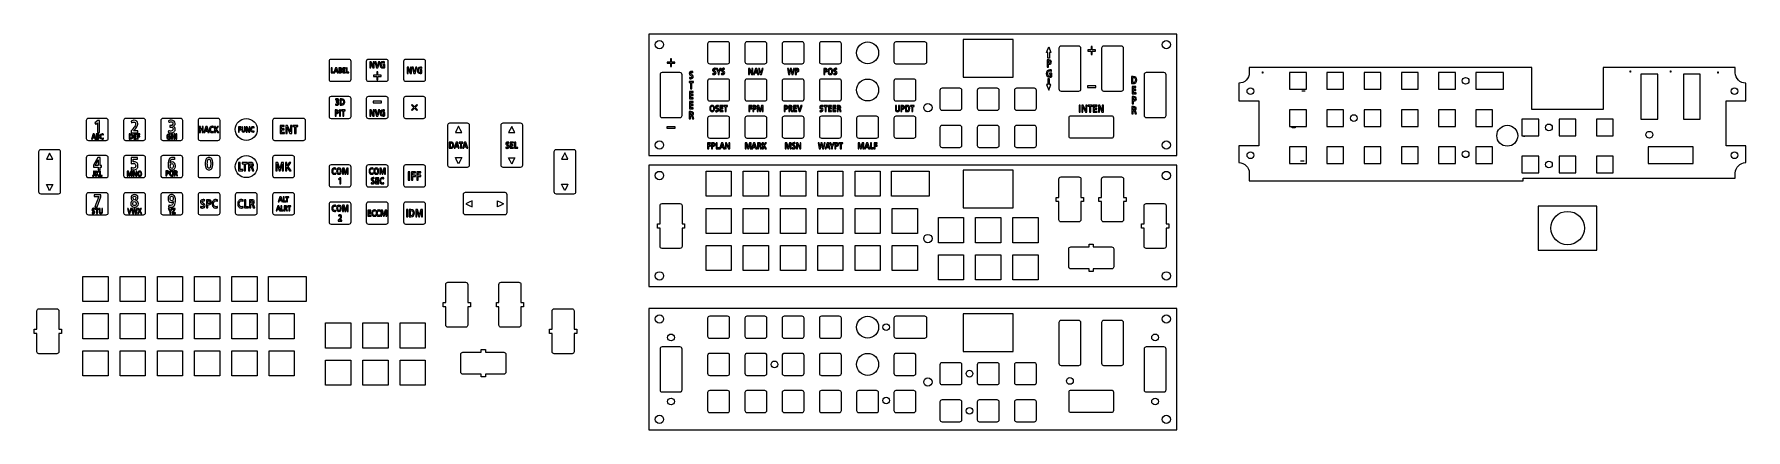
# Model space of a CAD drawing. Header units: millimetres. Extents: x -419 to 398, y -93 to 96.
import ezdxf

# ---------------------------------------------------------------- set-up
doc = ezdxf.new("R2010")
doc.units = ezdxf.units.MM
doc.header["$MEASUREMENT"] = 0
doc.header["$XCLIPFRAME"] = 0
doc.layers.add('LED Strip', color=7, linetype='Continuous')
doc.layers.add('Master Desktop', color=7, linetype='Continuous', plot=False)
picture_1 = doc.add_image_def('image1.jpg', size_in_pixel=(725, 3605))
picture_2 = doc.add_image_def('image2.jpg', size_in_pixel=(3605, 725))
picture_3 = doc.add_image_def('image3.jpg', size_in_pixel=(7205, 725))
picture_4 = doc.add_image_def('image4.jpg', size_in_pixel=(7205, 725))
picture_5 = doc.add_image_def('image5.jpg', size_in_pixel=(7205, 725))
picture_6 = doc.add_image_def('image6.jpg', size_in_pixel=(725, 3605))
picture_7 = doc.add_image_def('image7.jpg', size_in_pixel=(725, 3605))
picture_8 = doc.add_image_def('image8.jpg', size_in_pixel=(725, 3605))

msp = doc.modelspace()

# ---------------------------------------------------------------- linework, layer by layer
at = {"layer": 'LED Strip', "color": 250, "lineweight": 9}
for points in [[(-126, 38.101), (126, 38.101), (126, 96.101), (-126, 96.101), (-126, 38.101)], [(23.9421, 75.5852), (47.9421, 75.5852), (47.9421, 93.5852), (23.9421, 93.5852), (23.9421, 75.5852)], [(-126, -24.4911), (126, -24.4911), (126, 33.5089), (-126, 33.5089), (-126, -24.4911)], [(23.9421, 12.9931), (47.9421, 12.9931), (47.9421, 30.9931), (23.9421, 30.9931), (23.9421, 12.9931)], [(-126, -93.101), (126, -93.101), (126, -35.101), (-126, -35.101), (-126, -93.101)], [(23.9421, -55.6168), (47.9421, -55.6168), (47.9421, -37.6168), (23.9421, -37.6168), (23.9421, -55.6168)]]:
    msp.add_lwpolyline(points, close=True, dxfattribs=at)
at = {"layer": 'LED Strip', "color": 240, "lineweight": 9}
for points in [[(83.2921, 70.6518), (87.2921, 70.6518), (87.2921, 71.4018), (83.2921, 71.4018), (83.2921, 70.6518)], [(-117.4743, 51.0853), (-113.4743, 51.0853), (-113.4743, 51.8353), (-117.4743, 51.8353), (-117.4743, 51.0853)]]:
    msp.add_lwpolyline(points, close=True, dxfattribs=at)
at = {"layer": 'LED Strip', "color": 250, "lineweight": 9}
for centre, major_axis in [((-121, 91.101), (0, 2)), ((-21.6179, 87.1852), (0, 5.25)), ((121, 91.101), (0, 2)), ((-21.6179, 69.4052), (0, 5.25)), ((7.1621, 60.9602), (0, 2)), ((-121, 43.101), (0, 2)), ((121, 43.101), (0, 2)), ((-121, 28.5089), (0, 2)), ((121, 28.5089), (0, 2)), ((7.1621, -1.6319), (0, 2)), ((-121, -19.4911), (0, 2)), ((121, -19.4911), (0, 2)), ((-121, -40.101), (0, 2)), ((-21.6179, -44.0168), (0, 5.25)), ((121, -40.101), (0, 2)), ((-115.4743, -48.8941), (0, 1.6)), ((-12.7279, -44.0168), (0, 1.6)), ((115.612, -48.8941), (0, 1.6)), ((-21.6179, -61.7968), (0, 5.25)), ((-66.0679, -61.7968), (0, 1.6)), ((27.0521, -66.2418), (0, 1.6)), ((7.1621, -70.2418), (0, 2)), ((74.972, -69.7418), (0, 1.6)), ((-115.4743, -79.5894), (0, 1.6)), ((-12.7279, -79.1017), (0, 1.6)), ((115.612, -79.5894), (0, 1.6)), ((-121, -88.101), (0, 2)), ((27.0521, -84.0218), (0, 1.6)), ((121, -88.101), (0, 2))]:
    msp.add_ellipse(centre, major_axis=major_axis, ratio=1, dxfattribs=at)
for points, knots in [([(-88.4879, 81.9352), (-88.4879, 81.9352), (-96.9879, 81.9352), (-96.9879, 81.9352), (-96.9879, 81.9352), (-97.2529, 81.935), (-97.5072, 82.0401), (-97.6947, 82.2274), (-97.6947, 82.2274), (-97.8823, 82.4147), (-97.9877, 82.6701), (-97.9879, 82.9352), (-97.9879, 82.9352), (-97.9879, 82.9352), (-97.9879, 91.4352), (-97.9879, 91.4352), (-97.9879, 91.4352), (-97.988, 91.7002), (-97.8829, 91.9545), (-97.6956, 92.142), (-97.6956, 92.142), (-97.5083, 92.3296), (-97.2529, 92.435), (-96.9879, 92.4352), (-96.9879, 92.4352), (-96.9879, 92.4352), (-88.4879, 92.4352), (-88.4879, 92.4352), (-88.4879, 92.4352), (-88.2228, 92.4353), (-87.9686, 92.3302), (-87.781, 92.1429), (-87.781, 92.1429), (-87.5935, 91.9556), (-87.488, 91.7002), (-87.4879, 91.4352), (-87.4879, 91.4352), (-87.4879, 91.4352), (-87.4879, 82.9352), (-87.4879, 82.9352), (-87.4879, 82.9352), (-87.4877, 82.6701), (-87.5928, 82.4159), (-87.7801, 82.2283), (-87.7801, 82.2283), (-87.9674, 82.0408), (-88.2228, 81.9353), (-88.4879, 81.9352)], [0, 0, 0, 0, 0.07692308, 0.07692308, 0.07692308, 0.07692308, 0.15384615, 0.15384615, 0.15384615, 0.15384615, 0.23076923, 0.23076923, 0.23076923, 0.23076923, 0.30769231, 0.30769231, 0.30769231, 0.30769231, 0.38461538, 0.38461538, 0.38461538, 0.38461538, 0.46153846, 0.46153846, 0.46153846, 0.46153846, 0.53846154, 0.53846154, 0.53846154, 0.53846154, 0.61538462, 0.61538462, 0.61538462, 0.61538462, 0.69230769, 0.69230769, 0.69230769, 0.69230769, 0.76923077, 0.76923077, 0.76923077, 0.76923077, 0.84615385, 0.84615385, 0.84615385, 0.84615385, 1, 1, 1, 1]), ([(-70.7079, 81.9352), (-70.7079, 81.9352), (-79.2079, 81.9352), (-79.2079, 81.9352), (-79.2079, 81.9352), (-79.4729, 81.935), (-79.7272, 82.0401), (-79.9147, 82.2274), (-79.9147, 82.2274), (-80.1023, 82.4147), (-80.2077, 82.6701), (-80.2079, 82.9352), (-80.2079, 82.9352), (-80.2079, 82.9352), (-80.2079, 91.4352), (-80.2079, 91.4352), (-80.2079, 91.4352), (-80.208, 91.7002), (-80.1029, 91.9545), (-79.9156, 92.142), (-79.9156, 92.142), (-79.7283, 92.3296), (-79.4729, 92.435), (-79.2079, 92.4352), (-79.2079, 92.4352), (-79.2079, 92.4352), (-70.7079, 92.4352), (-70.7079, 92.4352), (-70.7079, 92.4352), (-70.4428, 92.4353), (-70.1886, 92.3302), (-70.001, 92.1429), (-70.001, 92.1429), (-69.8135, 91.9556), (-69.708, 91.7002), (-69.7079, 91.4352), (-69.7079, 91.4352), (-69.7079, 91.4352), (-69.7079, 82.9352), (-69.7079, 82.9352), (-69.7079, 82.9352), (-69.7077, 82.6701), (-69.8128, 82.4159), (-70.0001, 82.2283), (-70.0001, 82.2283), (-70.1874, 82.0408), (-70.4428, 81.9353), (-70.7079, 81.9352)], [0, 0, 0, 0, 0.07692308, 0.07692308, 0.07692308, 0.07692308, 0.15384615, 0.15384615, 0.15384615, 0.15384615, 0.23076923, 0.23076923, 0.23076923, 0.23076923, 0.30769231, 0.30769231, 0.30769231, 0.30769231, 0.38461538, 0.38461538, 0.38461538, 0.38461538, 0.46153846, 0.46153846, 0.46153846, 0.46153846, 0.53846154, 0.53846154, 0.53846154, 0.53846154, 0.61538462, 0.61538462, 0.61538462, 0.61538462, 0.69230769, 0.69230769, 0.69230769, 0.69230769, 0.76923077, 0.76923077, 0.76923077, 0.76923077, 0.84615385, 0.84615385, 0.84615385, 0.84615385, 1, 1, 1, 1]), ([(-52.9279, 81.9352), (-52.9279, 81.9352), (-61.4279, 81.9352), (-61.4279, 81.9352), (-61.4279, 81.9352), (-61.6929, 81.935), (-61.9472, 82.0401), (-62.1347, 82.2274), (-62.1347, 82.2274), (-62.3223, 82.4147), (-62.4277, 82.6701), (-62.4279, 82.9352), (-62.4279, 82.9352), (-62.4279, 82.9352), (-62.4279, 91.4352), (-62.4279, 91.4352), (-62.4279, 91.4352), (-62.428, 91.7002), (-62.3229, 91.9545), (-62.1356, 92.142), (-62.1356, 92.142), (-61.9483, 92.3296), (-61.6929, 92.435), (-61.4279, 92.4352), (-61.4279, 92.4352), (-61.4279, 92.4352), (-52.9279, 92.4352), (-52.9279, 92.4352), (-52.9279, 92.4352), (-52.6628, 92.4353), (-52.4086, 92.3302), (-52.221, 92.1429), (-52.221, 92.1429), (-52.0335, 91.9556), (-51.928, 91.7002), (-51.9279, 91.4352), (-51.9279, 91.4352), (-51.9279, 91.4352), (-51.9279, 82.9352), (-51.9279, 82.9352), (-51.9279, 82.9352), (-51.9277, 82.6701), (-52.0328, 82.4159), (-52.2201, 82.2283), (-52.2201, 82.2283), (-52.4074, 82.0408), (-52.6628, 81.9353), (-52.9279, 81.9352)], [0, 0, 0, 0, 0.07692308, 0.07692308, 0.07692308, 0.07692308, 0.15384615, 0.15384615, 0.15384615, 0.15384615, 0.23076923, 0.23076923, 0.23076923, 0.23076923, 0.30769231, 0.30769231, 0.30769231, 0.30769231, 0.38461538, 0.38461538, 0.38461538, 0.38461538, 0.46153846, 0.46153846, 0.46153846, 0.46153846, 0.53846154, 0.53846154, 0.53846154, 0.53846154, 0.61538462, 0.61538462, 0.61538462, 0.61538462, 0.69230769, 0.69230769, 0.69230769, 0.69230769, 0.76923077, 0.76923077, 0.76923077, 0.76923077, 0.84615385, 0.84615385, 0.84615385, 0.84615385, 1, 1, 1, 1]), ([(-35.1479, 81.9352), (-35.1479, 81.9352), (-43.6479, 81.9352), (-43.6479, 81.9352), (-43.6479, 81.9352), (-43.9129, 81.935), (-44.1672, 82.0401), (-44.3547, 82.2274), (-44.3547, 82.2274), (-44.5423, 82.4147), (-44.6477, 82.6701), (-44.6479, 82.9352), (-44.6479, 82.9352), (-44.6479, 82.9352), (-44.6479, 91.4352), (-44.6479, 91.4352), (-44.6479, 91.4352), (-44.648, 91.7002), (-44.5429, 91.9545), (-44.3556, 92.142), (-44.3556, 92.142), (-44.1683, 92.3296), (-43.9129, 92.435), (-43.6479, 92.4352), (-43.6479, 92.4352), (-43.6479, 92.4352), (-35.1479, 92.4352), (-35.1479, 92.4352), (-35.1479, 92.4352), (-34.8828, 92.4353), (-34.6286, 92.3302), (-34.441, 92.1429), (-34.441, 92.1429), (-34.2535, 91.9556), (-34.148, 91.7002), (-34.1479, 91.4352), (-34.1479, 91.4352), (-34.1479, 91.4352), (-34.1479, 82.9352), (-34.1479, 82.9352), (-34.1479, 82.9352), (-34.1477, 82.6701), (-34.2528, 82.4159), (-34.4401, 82.2283), (-34.4401, 82.2283), (-34.6274, 82.0408), (-34.8828, 81.9353), (-35.1479, 81.9352)], [0, 0, 0, 0, 0.07692308, 0.07692308, 0.07692308, 0.07692308, 0.15384615, 0.15384615, 0.15384615, 0.15384615, 0.23076923, 0.23076923, 0.23076923, 0.23076923, 0.30769231, 0.30769231, 0.30769231, 0.30769231, 0.38461538, 0.38461538, 0.38461538, 0.38461538, 0.46153846, 0.46153846, 0.46153846, 0.46153846, 0.53846154, 0.53846154, 0.53846154, 0.53846154, 0.61538462, 0.61538462, 0.61538462, 0.61538462, 0.69230769, 0.69230769, 0.69230769, 0.69230769, 0.76923077, 0.76923077, 0.76923077, 0.76923077, 0.84615385, 0.84615385, 0.84615385, 0.84615385, 1, 1, 1, 1]), ([(-8.0879, 92.4353), (-8.0879, 92.4353), (5.662, 92.4353), (5.662, 92.4353), (5.662, 92.4353), (6.2121, 92.4353), (6.6621, 91.9852), (6.6621, 91.4352), (6.6621, 91.4352), (6.6621, 91.4352), (6.6621, 82.9353), (6.6621, 82.9353), (6.6621, 82.9353), (6.6621, 82.3853), (6.2121, 81.9353), (5.662, 81.9353), (5.662, 81.9353), (5.662, 81.9353), (-8.0879, 81.9353), (-8.0879, 81.9353), (-8.0879, 81.9353), (-8.6379, 81.9353), (-9.0879, 82.3853), (-9.0879, 82.9353), (-9.0879, 82.9353), (-9.0879, 82.9353), (-9.0879, 91.4352), (-9.0879, 91.4352), (-9.0879, 91.4352), (-9.0879, 91.9852), (-8.6379, 92.4353), (-8.0879, 92.4353)], [0, 0, 0, 0, 0.11111111, 0.11111111, 0.11111111, 0.11111111, 0.22222222, 0.22222222, 0.22222222, 0.22222222, 0.33333333, 0.33333333, 0.33333333, 0.33333333, 0.44444444, 0.44444444, 0.44444444, 0.44444444, 0.55555556, 0.55555556, 0.55555556, 0.55555556, 0.66666667, 0.66666667, 0.66666667, 0.66666667, 0.77777778, 0.77777778, 0.77777778, 0.77777778, 1, 1, 1, 1]), ([(79.2219, 68.9103), (79.2219, 68.9103), (70.7221, 68.9103), (70.7221, 68.9103), (70.7221, 68.9103), (70.4571, 68.9102), (70.2028, 69.0153), (70.0153, 69.2026), (70.0153, 69.2026), (69.8277, 69.3899), (69.7223, 69.6453), (69.7221, 69.9103), (69.7221, 69.9103), (69.7221, 69.9103), (69.7221, 89.4101), (69.7221, 89.4101), (69.7221, 89.4101), (69.722, 89.6752), (69.8271, 89.9294), (70.0144, 90.117), (70.0144, 90.117), (70.2017, 90.3045), (70.4571, 90.41), (70.7221, 90.4101), (70.7221, 90.4101), (70.7221, 90.4101), (79.2219, 90.4101), (79.2219, 90.4101), (79.2219, 90.4101), (79.487, 90.4103), (79.7412, 90.3052), (79.9288, 90.1179), (79.9288, 90.1179), (80.1163, 89.9306), (80.2218, 89.6752), (80.2219, 89.4101), (80.2219, 89.4101), (80.2219, 89.4101), (80.2219, 69.9103), (80.2219, 69.9103), (80.2219, 69.9103), (80.2221, 69.6453), (80.117, 69.391), (79.9297, 69.2035), (79.9297, 69.2035), (79.7424, 69.016), (79.487, 68.9105), (79.2219, 68.9103)], [0, 0, 0, 0, 0.07692308, 0.07692308, 0.07692308, 0.07692308, 0.15384615, 0.15384615, 0.15384615, 0.15384615, 0.23076923, 0.23076923, 0.23076923, 0.23076923, 0.30769231, 0.30769231, 0.30769231, 0.30769231, 0.38461538, 0.38461538, 0.38461538, 0.38461538, 0.46153846, 0.46153846, 0.46153846, 0.46153846, 0.53846154, 0.53846154, 0.53846154, 0.53846154, 0.61538462, 0.61538462, 0.61538462, 0.61538462, 0.69230769, 0.69230769, 0.69230769, 0.69230769, 0.76923077, 0.76923077, 0.76923077, 0.76923077, 0.84615385, 0.84615385, 0.84615385, 0.84615385, 1, 1, 1, 1]), ([(99.5419, 68.9103), (99.5419, 68.9103), (91.0421, 68.9103), (91.0421, 68.9103), (91.0421, 68.9103), (90.7771, 68.9102), (90.5228, 69.0153), (90.3353, 69.2026), (90.3353, 69.2026), (90.1477, 69.3899), (90.0423, 69.6453), (90.0421, 69.9103), (90.0421, 69.9103), (90.0421, 69.9103), (90.0421, 89.4101), (90.0421, 89.4101), (90.0421, 89.4101), (90.042, 89.6752), (90.1471, 89.9294), (90.3344, 90.117), (90.3344, 90.117), (90.5217, 90.3045), (90.7771, 90.41), (91.0421, 90.4101), (91.0421, 90.4101), (91.0421, 90.4101), (99.5419, 90.4101), (99.5419, 90.4101), (99.5419, 90.4101), (99.807, 90.4103), (100.0612, 90.3052), (100.2488, 90.1179), (100.2488, 90.1179), (100.4363, 89.9306), (100.5418, 89.6752), (100.5419, 89.4101), (100.5419, 89.4101), (100.5419, 89.4101), (100.5419, 69.9103), (100.5419, 69.9103), (100.5419, 69.9103), (100.5421, 69.6453), (100.437, 69.391), (100.2497, 69.2035), (100.2497, 69.2035), (100.0624, 69.016), (99.807, 68.9105), (99.5419, 68.9103)], [0, 0, 0, 0, 0.07692308, 0.07692308, 0.07692308, 0.07692308, 0.15384615, 0.15384615, 0.15384615, 0.15384615, 0.23076923, 0.23076923, 0.23076923, 0.23076923, 0.30769231, 0.30769231, 0.30769231, 0.30769231, 0.38461538, 0.38461538, 0.38461538, 0.38461538, 0.46153846, 0.46153846, 0.46153846, 0.46153846, 0.53846154, 0.53846154, 0.53846154, 0.53846154, 0.61538462, 0.61538462, 0.61538462, 0.61538462, 0.69230769, 0.69230769, 0.69230769, 0.69230769, 0.76923077, 0.76923077, 0.76923077, 0.76923077, 0.84615385, 0.84615385, 0.84615385, 0.84615385, 1, 1, 1, 1]), ([(-111.2244, 56.2103), (-111.2244, 56.2103), (-119.7242, 56.2103), (-119.7242, 56.2103), (-119.7242, 56.2103), (-119.9892, 56.2102), (-120.2435, 56.3153), (-120.431, 56.5026), (-120.431, 56.5026), (-120.6186, 56.6899), (-120.724, 56.9453), (-120.7242, 57.2103), (-120.7242, 57.2103), (-120.7242, 57.2103), (-120.7242, 76.7101), (-120.7242, 76.7101), (-120.7242, 76.7101), (-120.7243, 76.9752), (-120.6192, 77.2294), (-120.4319, 77.417), (-120.4319, 77.417), (-120.2446, 77.6045), (-119.9892, 77.71), (-119.7242, 77.7101), (-119.7242, 77.7101), (-119.7242, 77.7101), (-111.2244, 77.7101), (-111.2244, 77.7101), (-111.2244, 77.7101), (-110.9593, 77.7103), (-110.7051, 77.6052), (-110.5175, 77.4179), (-110.5175, 77.4179), (-110.33, 77.2306), (-110.2245, 76.9752), (-110.2244, 76.7101), (-110.2244, 76.7101), (-110.2244, 76.7101), (-110.2244, 57.2103), (-110.2244, 57.2103), (-110.2244, 57.2103), (-110.2242, 56.9453), (-110.3293, 56.691), (-110.5166, 56.5035), (-110.5166, 56.5035), (-110.7039, 56.316), (-110.9593, 56.2105), (-111.2244, 56.2103)], [0, 0, 0, 0, 0.07692308, 0.07692308, 0.07692308, 0.07692308, 0.15384615, 0.15384615, 0.15384615, 0.15384615, 0.23076923, 0.23076923, 0.23076923, 0.23076923, 0.30769231, 0.30769231, 0.30769231, 0.30769231, 0.38461538, 0.38461538, 0.38461538, 0.38461538, 0.46153846, 0.46153846, 0.46153846, 0.46153846, 0.53846154, 0.53846154, 0.53846154, 0.53846154, 0.61538462, 0.61538462, 0.61538462, 0.61538462, 0.69230769, 0.69230769, 0.69230769, 0.69230769, 0.76923077, 0.76923077, 0.76923077, 0.76923077, 0.84615385, 0.84615385, 0.84615385, 0.84615385, 1, 1, 1, 1]), ([(-88.4879, 64.1552), (-88.4879, 64.1552), (-96.9879, 64.1552), (-96.9879, 64.1552), (-96.9879, 64.1552), (-97.2529, 64.155), (-97.5072, 64.2601), (-97.6947, 64.4474), (-97.6947, 64.4474), (-97.8823, 64.6347), (-97.9877, 64.8901), (-97.9879, 65.1552), (-97.9879, 65.1552), (-97.9879, 65.1552), (-97.9879, 73.6552), (-97.9879, 73.6552), (-97.9879, 73.6552), (-97.988, 73.9202), (-97.8829, 74.1745), (-97.6956, 74.362), (-97.6956, 74.362), (-97.5083, 74.5496), (-97.2529, 74.655), (-96.9879, 74.6552), (-96.9879, 74.6552), (-96.9879, 74.6552), (-88.4879, 74.6552), (-88.4879, 74.6552), (-88.4879, 74.6552), (-88.2228, 74.6553), (-87.9686, 74.5502), (-87.781, 74.3629), (-87.781, 74.3629), (-87.5935, 74.1756), (-87.488, 73.9202), (-87.4879, 73.6552), (-87.4879, 73.6552), (-87.4879, 73.6552), (-87.4879, 65.1552), (-87.4879, 65.1552), (-87.4879, 65.1552), (-87.4877, 64.8901), (-87.5928, 64.6359), (-87.7801, 64.4483), (-87.7801, 64.4483), (-87.9674, 64.2608), (-88.2228, 64.1553), (-88.4879, 64.1552)], [0, 0, 0, 0, 0.07692308, 0.07692308, 0.07692308, 0.07692308, 0.15384615, 0.15384615, 0.15384615, 0.15384615, 0.23076923, 0.23076923, 0.23076923, 0.23076923, 0.30769231, 0.30769231, 0.30769231, 0.30769231, 0.38461538, 0.38461538, 0.38461538, 0.38461538, 0.46153846, 0.46153846, 0.46153846, 0.46153846, 0.53846154, 0.53846154, 0.53846154, 0.53846154, 0.61538462, 0.61538462, 0.61538462, 0.61538462, 0.69230769, 0.69230769, 0.69230769, 0.69230769, 0.76923077, 0.76923077, 0.76923077, 0.76923077, 0.84615385, 0.84615385, 0.84615385, 0.84615385, 1, 1, 1, 1]), ([(-70.7079, 64.1552), (-70.7079, 64.1552), (-79.2079, 64.1552), (-79.2079, 64.1552), (-79.2079, 64.1552), (-79.4729, 64.155), (-79.7272, 64.2601), (-79.9147, 64.4474), (-79.9147, 64.4474), (-80.1023, 64.6347), (-80.2077, 64.8901), (-80.2079, 65.1552), (-80.2079, 65.1552), (-80.2079, 65.1552), (-80.2079, 73.6552), (-80.2079, 73.6552), (-80.2079, 73.6552), (-80.208, 73.9202), (-80.1029, 74.1745), (-79.9156, 74.362), (-79.9156, 74.362), (-79.7283, 74.5496), (-79.4729, 74.655), (-79.2079, 74.6552), (-79.2079, 74.6552), (-79.2079, 74.6552), (-70.7079, 74.6552), (-70.7079, 74.6552), (-70.7079, 74.6552), (-70.4428, 74.6553), (-70.1886, 74.5502), (-70.001, 74.3629), (-70.001, 74.3629), (-69.8135, 74.1756), (-69.708, 73.9202), (-69.7079, 73.6552), (-69.7079, 73.6552), (-69.7079, 73.6552), (-69.7079, 65.1552), (-69.7079, 65.1552), (-69.7079, 65.1552), (-69.7077, 64.8901), (-69.8128, 64.6359), (-70.0001, 64.4483), (-70.0001, 64.4483), (-70.1874, 64.2608), (-70.4428, 64.1553), (-70.7079, 64.1552)], [0, 0, 0, 0, 0.07692308, 0.07692308, 0.07692308, 0.07692308, 0.15384615, 0.15384615, 0.15384615, 0.15384615, 0.23076923, 0.23076923, 0.23076923, 0.23076923, 0.30769231, 0.30769231, 0.30769231, 0.30769231, 0.38461538, 0.38461538, 0.38461538, 0.38461538, 0.46153846, 0.46153846, 0.46153846, 0.46153846, 0.53846154, 0.53846154, 0.53846154, 0.53846154, 0.61538462, 0.61538462, 0.61538462, 0.61538462, 0.69230769, 0.69230769, 0.69230769, 0.69230769, 0.76923077, 0.76923077, 0.76923077, 0.76923077, 0.84615385, 0.84615385, 0.84615385, 0.84615385, 1, 1, 1, 1]), ([(-52.9279, 64.1552), (-52.9279, 64.1552), (-61.4279, 64.1552), (-61.4279, 64.1552), (-61.4279, 64.1552), (-61.6929, 64.155), (-61.9472, 64.2601), (-62.1347, 64.4474), (-62.1347, 64.4474), (-62.3223, 64.6347), (-62.4277, 64.8901), (-62.4279, 65.1552), (-62.4279, 65.1552), (-62.4279, 65.1552), (-62.4279, 73.6552), (-62.4279, 73.6552), (-62.4279, 73.6552), (-62.428, 73.9202), (-62.3229, 74.1745), (-62.1356, 74.362), (-62.1356, 74.362), (-61.9483, 74.5496), (-61.6929, 74.655), (-61.4279, 74.6552), (-61.4279, 74.6552), (-61.4279, 74.6552), (-52.9279, 74.6552), (-52.9279, 74.6552), (-52.9279, 74.6552), (-52.6628, 74.6553), (-52.4086, 74.5502), (-52.221, 74.3629), (-52.221, 74.3629), (-52.0335, 74.1756), (-51.928, 73.9202), (-51.9279, 73.6552), (-51.9279, 73.6552), (-51.9279, 73.6552), (-51.9279, 65.1552), (-51.9279, 65.1552), (-51.9279, 65.1552), (-51.9277, 64.8901), (-52.0328, 64.6359), (-52.2201, 64.4483), (-52.2201, 64.4483), (-52.4074, 64.2608), (-52.6628, 64.1553), (-52.9279, 64.1552)], [0, 0, 0, 0, 0.07692308, 0.07692308, 0.07692308, 0.07692308, 0.15384615, 0.15384615, 0.15384615, 0.15384615, 0.23076923, 0.23076923, 0.23076923, 0.23076923, 0.30769231, 0.30769231, 0.30769231, 0.30769231, 0.38461538, 0.38461538, 0.38461538, 0.38461538, 0.46153846, 0.46153846, 0.46153846, 0.46153846, 0.53846154, 0.53846154, 0.53846154, 0.53846154, 0.61538462, 0.61538462, 0.61538462, 0.61538462, 0.69230769, 0.69230769, 0.69230769, 0.69230769, 0.76923077, 0.76923077, 0.76923077, 0.76923077, 0.84615385, 0.84615385, 0.84615385, 0.84615385, 1, 1, 1, 1]), ([(-35.1479, 64.1552), (-35.1479, 64.1552), (-43.6479, 64.1552), (-43.6479, 64.1552), (-43.6479, 64.1552), (-43.9129, 64.155), (-44.1672, 64.2601), (-44.3547, 64.4474), (-44.3547, 64.4474), (-44.5423, 64.6347), (-44.6477, 64.8901), (-44.6479, 65.1552), (-44.6479, 65.1552), (-44.6479, 65.1552), (-44.6479, 73.6552), (-44.6479, 73.6552), (-44.6479, 73.6552), (-44.648, 73.9202), (-44.5429, 74.1745), (-44.3556, 74.362), (-44.3556, 74.362), (-44.1683, 74.5496), (-43.9129, 74.655), (-43.6479, 74.6552), (-43.6479, 74.6552), (-43.6479, 74.6552), (-35.1479, 74.6552), (-35.1479, 74.6552), (-35.1479, 74.6552), (-34.8828, 74.6553), (-34.6286, 74.5502), (-34.441, 74.3629), (-34.441, 74.3629), (-34.2535, 74.1756), (-34.148, 73.9202), (-34.1479, 73.6552), (-34.1479, 73.6552), (-34.1479, 73.6552), (-34.1479, 65.1552), (-34.1479, 65.1552), (-34.1479, 65.1552), (-34.1477, 64.8901), (-34.2528, 64.6359), (-34.4401, 64.4483), (-34.4401, 64.4483), (-34.6274, 64.2608), (-34.8828, 64.1553), (-35.1479, 64.1552)], [0, 0, 0, 0, 0.07692308, 0.07692308, 0.07692308, 0.07692308, 0.15384615, 0.15384615, 0.15384615, 0.15384615, 0.23076923, 0.23076923, 0.23076923, 0.23076923, 0.30769231, 0.30769231, 0.30769231, 0.30769231, 0.38461538, 0.38461538, 0.38461538, 0.38461538, 0.46153846, 0.46153846, 0.46153846, 0.46153846, 0.53846154, 0.53846154, 0.53846154, 0.53846154, 0.61538462, 0.61538462, 0.61538462, 0.61538462, 0.69230769, 0.69230769, 0.69230769, 0.69230769, 0.76923077, 0.76923077, 0.76923077, 0.76923077, 0.84615385, 0.84615385, 0.84615385, 0.84615385, 1, 1, 1, 1]), ([(0.4121, 64.1552), (0.4121, 64.1552), (-8.0879, 64.1552), (-8.0879, 64.1552), (-8.0879, 64.1552), (-8.3529, 64.155), (-8.6072, 64.2601), (-8.7947, 64.4474), (-8.7947, 64.4474), (-8.9823, 64.6347), (-9.0877, 64.8901), (-9.0879, 65.1552), (-9.0879, 65.1552), (-9.0879, 65.1552), (-9.0879, 73.6552), (-9.0879, 73.6552), (-9.0879, 73.6552), (-9.088, 73.9202), (-8.9829, 74.1745), (-8.7956, 74.362), (-8.7956, 74.362), (-8.6083, 74.5496), (-8.3529, 74.655), (-8.0879, 74.6552), (-8.0879, 74.6552), (-8.0879, 74.6552), (0.4121, 74.6552), (0.4121, 74.6552), (0.4121, 74.6552), (0.6772, 74.6553), (0.9314, 74.5502), (1.119, 74.3629), (1.119, 74.3629), (1.3065, 74.1756), (1.412, 73.9202), (1.4121, 73.6552), (1.4121, 73.6552), (1.4121, 73.6552), (1.4121, 65.1552), (1.4121, 65.1552), (1.4121, 65.1552), (1.4123, 64.8901), (1.3072, 64.6359), (1.1199, 64.4483), (1.1199, 64.4483), (0.9326, 64.2608), (0.6772, 64.1553), (0.4121, 64.1552)], [0, 0, 0, 0, 0.07692308, 0.07692308, 0.07692308, 0.07692308, 0.15384615, 0.15384615, 0.15384615, 0.15384615, 0.23076923, 0.23076923, 0.23076923, 0.23076923, 0.30769231, 0.30769231, 0.30769231, 0.30769231, 0.38461538, 0.38461538, 0.38461538, 0.38461538, 0.46153846, 0.46153846, 0.46153846, 0.46153846, 0.53846154, 0.53846154, 0.53846154, 0.53846154, 0.61538462, 0.61538462, 0.61538462, 0.61538462, 0.69230769, 0.69230769, 0.69230769, 0.69230769, 0.76923077, 0.76923077, 0.76923077, 0.76923077, 0.84615385, 0.84615385, 0.84615385, 0.84615385, 1, 1, 1, 1]), ([(119.8619, 56.2103), (119.8619, 56.2103), (111.3621, 56.2103), (111.3621, 56.2103), (111.3621, 56.2103), (111.0971, 56.2102), (110.8428, 56.3153), (110.6553, 56.5026), (110.6553, 56.5026), (110.4677, 56.6899), (110.3623, 56.9453), (110.3621, 57.2103), (110.3621, 57.2103), (110.3621, 57.2103), (110.3621, 76.7101), (110.3621, 76.7101), (110.3621, 76.7101), (110.362, 76.9752), (110.4671, 77.2294), (110.6544, 77.417), (110.6544, 77.417), (110.8417, 77.6045), (111.0971, 77.71), (111.3621, 77.7101), (111.3621, 77.7101), (111.3621, 77.7101), (119.8619, 77.7101), (119.8619, 77.7101), (119.8619, 77.7101), (120.127, 77.7103), (120.3812, 77.6052), (120.5688, 77.4179), (120.5688, 77.4179), (120.7563, 77.2306), (120.8618, 76.9752), (120.8619, 76.7101), (120.8619, 76.7101), (120.8619, 76.7101), (120.8619, 57.2103), (120.8619, 57.2103), (120.8619, 57.2103), (120.8621, 56.9453), (120.757, 56.691), (120.5697, 56.5035), (120.5697, 56.5035), (120.3824, 56.316), (120.127, 56.2105), (119.8619, 56.2103)], [0, 0, 0, 0, 0.07692308, 0.07692308, 0.07692308, 0.07692308, 0.15384615, 0.15384615, 0.15384615, 0.15384615, 0.23076923, 0.23076923, 0.23076923, 0.23076923, 0.30769231, 0.30769231, 0.30769231, 0.30769231, 0.38461538, 0.38461538, 0.38461538, 0.38461538, 0.46153846, 0.46153846, 0.46153846, 0.46153846, 0.53846154, 0.53846154, 0.53846154, 0.53846154, 0.61538462, 0.61538462, 0.61538462, 0.61538462, 0.69230769, 0.69230769, 0.69230769, 0.69230769, 0.76923077, 0.76923077, 0.76923077, 0.76923077, 0.84615385, 0.84615385, 0.84615385, 0.84615385, 1, 1, 1, 1]), ([(22.4121, 59.7102), (22.4121, 59.7102), (13.9121, 59.7102), (13.9121, 59.7102), (13.9121, 59.7102), (13.6471, 59.71), (13.3928, 59.8151), (13.2053, 60.0024), (13.2053, 60.0024), (13.0177, 60.1897), (12.9123, 60.4451), (12.9121, 60.7102), (12.9121, 60.7102), (12.9121, 60.7102), (12.9121, 69.2102), (12.9121, 69.2102), (12.9121, 69.2102), (12.912, 69.4752), (13.0171, 69.7295), (13.2044, 69.917), (13.2044, 69.917), (13.3917, 70.1046), (13.6471, 70.21), (13.9121, 70.2102), (13.9121, 70.2102), (13.9121, 70.2102), (22.4121, 70.2102), (22.4121, 70.2102), (22.4121, 70.2102), (22.6772, 70.2103), (22.9314, 70.1052), (23.119, 69.9179), (23.119, 69.9179), (23.3065, 69.7306), (23.412, 69.4752), (23.4121, 69.2102), (23.4121, 69.2102), (23.4121, 69.2102), (23.4121, 60.7102), (23.4121, 60.7102), (23.4121, 60.7102), (23.4123, 60.4451), (23.3072, 60.1909), (23.1199, 60.0033), (23.1199, 60.0033), (22.9326, 59.8158), (22.6772, 59.7103), (22.4121, 59.7102)], [0, 0, 0, 0, 0.07692308, 0.07692308, 0.07692308, 0.07692308, 0.15384615, 0.15384615, 0.15384615, 0.15384615, 0.23076923, 0.23076923, 0.23076923, 0.23076923, 0.30769231, 0.30769231, 0.30769231, 0.30769231, 0.38461538, 0.38461538, 0.38461538, 0.38461538, 0.46153846, 0.46153846, 0.46153846, 0.46153846, 0.53846154, 0.53846154, 0.53846154, 0.53846154, 0.61538462, 0.61538462, 0.61538462, 0.61538462, 0.69230769, 0.69230769, 0.69230769, 0.69230769, 0.76923077, 0.76923077, 0.76923077, 0.76923077, 0.84615385, 0.84615385, 0.84615385, 0.84615385, 1, 1, 1, 1]), ([(40.1921, 59.7102), (40.1921, 59.7102), (31.6921, 59.7102), (31.6921, 59.7102), (31.6921, 59.7102), (31.4271, 59.71), (31.1728, 59.8151), (30.9853, 60.0024), (30.9853, 60.0024), (30.7977, 60.1897), (30.6923, 60.4451), (30.6921, 60.7102), (30.6921, 60.7102), (30.6921, 60.7102), (30.6921, 69.2102), (30.6921, 69.2102), (30.6921, 69.2102), (30.692, 69.4752), (30.7971, 69.7295), (30.9844, 69.917), (30.9844, 69.917), (31.1717, 70.1046), (31.4271, 70.21), (31.6921, 70.2102), (31.6921, 70.2102), (31.6921, 70.2102), (40.1921, 70.2102), (40.1921, 70.2102), (40.1921, 70.2102), (40.4572, 70.2103), (40.7114, 70.1052), (40.899, 69.9179), (40.899, 69.9179), (41.0865, 69.7306), (41.192, 69.4752), (41.1921, 69.2102), (41.1921, 69.2102), (41.1921, 69.2102), (41.1921, 60.7102), (41.1921, 60.7102), (41.1921, 60.7102), (41.1923, 60.4451), (41.0872, 60.1909), (40.8999, 60.0033), (40.8999, 60.0033), (40.7126, 59.8158), (40.4572, 59.7103), (40.1921, 59.7102)], [0, 0, 0, 0, 0.07692308, 0.07692308, 0.07692308, 0.07692308, 0.15384615, 0.15384615, 0.15384615, 0.15384615, 0.23076923, 0.23076923, 0.23076923, 0.23076923, 0.30769231, 0.30769231, 0.30769231, 0.30769231, 0.38461538, 0.38461538, 0.38461538, 0.38461538, 0.46153846, 0.46153846, 0.46153846, 0.46153846, 0.53846154, 0.53846154, 0.53846154, 0.53846154, 0.61538462, 0.61538462, 0.61538462, 0.61538462, 0.69230769, 0.69230769, 0.69230769, 0.69230769, 0.76923077, 0.76923077, 0.76923077, 0.76923077, 0.84615385, 0.84615385, 0.84615385, 0.84615385, 1, 1, 1, 1]), ([(57.9721, 59.7102), (57.9721, 59.7102), (49.4721, 59.7102), (49.4721, 59.7102), (49.4721, 59.7102), (49.2071, 59.71), (48.9528, 59.8151), (48.7653, 60.0024), (48.7653, 60.0024), (48.5777, 60.1897), (48.4723, 60.4451), (48.4721, 60.7102), (48.4721, 60.7102), (48.4721, 60.7102), (48.4721, 69.2102), (48.4721, 69.2102), (48.4721, 69.2102), (48.472, 69.4752), (48.5771, 69.7295), (48.7644, 69.917), (48.7644, 69.917), (48.9517, 70.1046), (49.2071, 70.21), (49.4721, 70.2102), (49.4721, 70.2102), (49.4721, 70.2102), (57.9721, 70.2102), (57.9721, 70.2102), (57.9721, 70.2102), (58.2372, 70.2103), (58.4914, 70.1052), (58.679, 69.9179), (58.679, 69.9179), (58.8665, 69.7306), (58.972, 69.4752), (58.9721, 69.2102), (58.9721, 69.2102), (58.9721, 69.2102), (58.9721, 60.7102), (58.9721, 60.7102), (58.9721, 60.7102), (58.9723, 60.4451), (58.8672, 60.1909), (58.6799, 60.0033), (58.6799, 60.0033), (58.4926, 59.8158), (58.2372, 59.7103), (57.9721, 59.7102)], [0, 0, 0, 0, 0.07692308, 0.07692308, 0.07692308, 0.07692308, 0.15384615, 0.15384615, 0.15384615, 0.15384615, 0.23076923, 0.23076923, 0.23076923, 0.23076923, 0.30769231, 0.30769231, 0.30769231, 0.30769231, 0.38461538, 0.38461538, 0.38461538, 0.38461538, 0.46153846, 0.46153846, 0.46153846, 0.46153846, 0.53846154, 0.53846154, 0.53846154, 0.53846154, 0.61538462, 0.61538462, 0.61538462, 0.61538462, 0.69230769, 0.69230769, 0.69230769, 0.69230769, 0.76923077, 0.76923077, 0.76923077, 0.76923077, 0.84615385, 0.84615385, 0.84615385, 0.84615385, 1, 1, 1, 1]), ([(-88.4879, 46.3752), (-88.4879, 46.3752), (-96.9879, 46.3752), (-96.9879, 46.3752), (-96.9879, 46.3752), (-97.2529, 46.375), (-97.5072, 46.4801), (-97.6947, 46.6674), (-97.6947, 46.6674), (-97.8823, 46.8547), (-97.9877, 47.1101), (-97.9879, 47.3752), (-97.9879, 47.3752), (-97.9879, 47.3752), (-97.9879, 55.8752), (-97.9879, 55.8752), (-97.9879, 55.8752), (-97.988, 56.1402), (-97.8829, 56.3945), (-97.6956, 56.582), (-97.6956, 56.582), (-97.5083, 56.7696), (-97.2529, 56.875), (-96.9879, 56.8752), (-96.9879, 56.8752), (-96.9879, 56.8752), (-88.4879, 56.8752), (-88.4879, 56.8752), (-88.4879, 56.8752), (-88.2228, 56.8753), (-87.9686, 56.7702), (-87.781, 56.5829), (-87.781, 56.5829), (-87.5935, 56.3956), (-87.488, 56.1402), (-87.4879, 55.8752), (-87.4879, 55.8752), (-87.4879, 55.8752), (-87.4879, 47.3752), (-87.4879, 47.3752), (-87.4879, 47.3752), (-87.4877, 47.1101), (-87.5928, 46.8559), (-87.7801, 46.6683), (-87.7801, 46.6683), (-87.9674, 46.4808), (-88.2228, 46.3753), (-88.4879, 46.3752)], [0, 0, 0, 0, 0.07692308, 0.07692308, 0.07692308, 0.07692308, 0.15384615, 0.15384615, 0.15384615, 0.15384615, 0.23076923, 0.23076923, 0.23076923, 0.23076923, 0.30769231, 0.30769231, 0.30769231, 0.30769231, 0.38461538, 0.38461538, 0.38461538, 0.38461538, 0.46153846, 0.46153846, 0.46153846, 0.46153846, 0.53846154, 0.53846154, 0.53846154, 0.53846154, 0.61538462, 0.61538462, 0.61538462, 0.61538462, 0.69230769, 0.69230769, 0.69230769, 0.69230769, 0.76923077, 0.76923077, 0.76923077, 0.76923077, 0.84615385, 0.84615385, 0.84615385, 0.84615385, 1, 1, 1, 1]), ([(-70.7079, 46.3752), (-70.7079, 46.3752), (-79.2079, 46.3752), (-79.2079, 46.3752), (-79.2079, 46.3752), (-79.4729, 46.375), (-79.7272, 46.4801), (-79.9147, 46.6674), (-79.9147, 46.6674), (-80.1023, 46.8547), (-80.2077, 47.1101), (-80.2079, 47.3752), (-80.2079, 47.3752), (-80.2079, 47.3752), (-80.2079, 55.8752), (-80.2079, 55.8752), (-80.2079, 55.8752), (-80.208, 56.1402), (-80.1029, 56.3945), (-79.9156, 56.582), (-79.9156, 56.582), (-79.7283, 56.7696), (-79.4729, 56.875), (-79.2079, 56.8752), (-79.2079, 56.8752), (-79.2079, 56.8752), (-70.7079, 56.8752), (-70.7079, 56.8752), (-70.7079, 56.8752), (-70.4428, 56.8753), (-70.1886, 56.7702), (-70.001, 56.5829), (-70.001, 56.5829), (-69.8135, 56.3956), (-69.708, 56.1402), (-69.7079, 55.8752), (-69.7079, 55.8752), (-69.7079, 55.8752), (-69.7079, 47.3752), (-69.7079, 47.3752), (-69.7079, 47.3752), (-69.7077, 47.1101), (-69.8128, 46.8559), (-70.0001, 46.6683), (-70.0001, 46.6683), (-70.1874, 46.4808), (-70.4428, 46.3753), (-70.7079, 46.3752)], [0, 0, 0, 0, 0.07692308, 0.07692308, 0.07692308, 0.07692308, 0.15384615, 0.15384615, 0.15384615, 0.15384615, 0.23076923, 0.23076923, 0.23076923, 0.23076923, 0.30769231, 0.30769231, 0.30769231, 0.30769231, 0.38461538, 0.38461538, 0.38461538, 0.38461538, 0.46153846, 0.46153846, 0.46153846, 0.46153846, 0.53846154, 0.53846154, 0.53846154, 0.53846154, 0.61538462, 0.61538462, 0.61538462, 0.61538462, 0.69230769, 0.69230769, 0.69230769, 0.69230769, 0.76923077, 0.76923077, 0.76923077, 0.76923077, 0.84615385, 0.84615385, 0.84615385, 0.84615385, 1, 1, 1, 1]), ([(-52.9279, 46.3752), (-52.9279, 46.3752), (-61.4279, 46.3752), (-61.4279, 46.3752), (-61.4279, 46.3752), (-61.6929, 46.375), (-61.9472, 46.4801), (-62.1347, 46.6674), (-62.1347, 46.6674), (-62.3223, 46.8547), (-62.4277, 47.1101), (-62.4279, 47.3752), (-62.4279, 47.3752), (-62.4279, 47.3752), (-62.4279, 55.8752), (-62.4279, 55.8752), (-62.4279, 55.8752), (-62.428, 56.1402), (-62.3229, 56.3945), (-62.1356, 56.582), (-62.1356, 56.582), (-61.9483, 56.7696), (-61.6929, 56.875), (-61.4279, 56.8752), (-61.4279, 56.8752), (-61.4279, 56.8752), (-52.9279, 56.8752), (-52.9279, 56.8752), (-52.9279, 56.8752), (-52.6628, 56.8753), (-52.4086, 56.7702), (-52.221, 56.5829), (-52.221, 56.5829), (-52.0335, 56.3956), (-51.928, 56.1402), (-51.9279, 55.8752), (-51.9279, 55.8752), (-51.9279, 55.8752), (-51.9279, 47.3752), (-51.9279, 47.3752), (-51.9279, 47.3752), (-51.9277, 47.1101), (-52.0328, 46.8559), (-52.2201, 46.6683), (-52.2201, 46.6683), (-52.4074, 46.4808), (-52.6628, 46.3753), (-52.9279, 46.3752)], [0, 0, 0, 0, 0.07692308, 0.07692308, 0.07692308, 0.07692308, 0.15384615, 0.15384615, 0.15384615, 0.15384615, 0.23076923, 0.23076923, 0.23076923, 0.23076923, 0.30769231, 0.30769231, 0.30769231, 0.30769231, 0.38461538, 0.38461538, 0.38461538, 0.38461538, 0.46153846, 0.46153846, 0.46153846, 0.46153846, 0.53846154, 0.53846154, 0.53846154, 0.53846154, 0.61538462, 0.61538462, 0.61538462, 0.61538462, 0.69230769, 0.69230769, 0.69230769, 0.69230769, 0.76923077, 0.76923077, 0.76923077, 0.76923077, 0.84615385, 0.84615385, 0.84615385, 0.84615385, 1, 1, 1, 1]), ([(-35.1479, 46.3752), (-35.1479, 46.3752), (-43.6479, 46.3752), (-43.6479, 46.3752), (-43.6479, 46.3752), (-43.9129, 46.375), (-44.1672, 46.4801), (-44.3547, 46.6674), (-44.3547, 46.6674), (-44.5423, 46.8547), (-44.6477, 47.1101), (-44.6479, 47.3752), (-44.6479, 47.3752), (-44.6479, 47.3752), (-44.6479, 55.8752), (-44.6479, 55.8752), (-44.6479, 55.8752), (-44.648, 56.1402), (-44.5429, 56.3945), (-44.3556, 56.582), (-44.3556, 56.582), (-44.1683, 56.7696), (-43.9129, 56.875), (-43.6479, 56.8752), (-43.6479, 56.8752), (-43.6479, 56.8752), (-35.1479, 56.8752), (-35.1479, 56.8752), (-35.1479, 56.8752), (-34.8828, 56.8753), (-34.6286, 56.7702), (-34.441, 56.5829), (-34.441, 56.5829), (-34.2535, 56.3956), (-34.148, 56.1402), (-34.1479, 55.8752), (-34.1479, 55.8752), (-34.1479, 55.8752), (-34.1479, 47.3752), (-34.1479, 47.3752), (-34.1479, 47.3752), (-34.1477, 47.1101), (-34.2528, 46.8559), (-34.4401, 46.6683), (-34.4401, 46.6683), (-34.6274, 46.4808), (-34.8828, 46.3753), (-35.1479, 46.3752)], [0, 0, 0, 0, 0.07692308, 0.07692308, 0.07692308, 0.07692308, 0.15384615, 0.15384615, 0.15384615, 0.15384615, 0.23076923, 0.23076923, 0.23076923, 0.23076923, 0.30769231, 0.30769231, 0.30769231, 0.30769231, 0.38461538, 0.38461538, 0.38461538, 0.38461538, 0.46153846, 0.46153846, 0.46153846, 0.46153846, 0.53846154, 0.53846154, 0.53846154, 0.53846154, 0.61538462, 0.61538462, 0.61538462, 0.61538462, 0.69230769, 0.69230769, 0.69230769, 0.69230769, 0.76923077, 0.76923077, 0.76923077, 0.76923077, 0.84615385, 0.84615385, 0.84615385, 0.84615385, 1, 1, 1, 1]), ([(-17.3679, 46.3752), (-17.3679, 46.3752), (-25.8679, 46.3752), (-25.8679, 46.3752), (-25.8679, 46.3752), (-26.1329, 46.375), (-26.3872, 46.4801), (-26.5747, 46.6674), (-26.5747, 46.6674), (-26.7623, 46.8547), (-26.8677, 47.1101), (-26.8679, 47.3752), (-26.8679, 47.3752), (-26.8679, 47.3752), (-26.8679, 55.8752), (-26.8679, 55.8752), (-26.8679, 55.8752), (-26.868, 56.1402), (-26.7629, 56.3945), (-26.5756, 56.582), (-26.5756, 56.582), (-26.3883, 56.7696), (-26.1329, 56.875), (-25.8679, 56.8752), (-25.8679, 56.8752), (-25.8679, 56.8752), (-17.3679, 56.8752), (-17.3679, 56.8752), (-17.3679, 56.8752), (-17.1028, 56.8753), (-16.8486, 56.7702), (-16.661, 56.5829), (-16.661, 56.5829), (-16.4735, 56.3956), (-16.368, 56.1402), (-16.3679, 55.8752), (-16.3679, 55.8752), (-16.3679, 55.8752), (-16.3679, 47.3752), (-16.3679, 47.3752), (-16.3679, 47.3752), (-16.3677, 47.1101), (-16.4728, 46.8559), (-16.6601, 46.6683), (-16.6601, 46.6683), (-16.8474, 46.4808), (-17.1028, 46.3753), (-17.3679, 46.3752)], [0, 0, 0, 0, 0.07692308, 0.07692308, 0.07692308, 0.07692308, 0.15384615, 0.15384615, 0.15384615, 0.15384615, 0.23076923, 0.23076923, 0.23076923, 0.23076923, 0.30769231, 0.30769231, 0.30769231, 0.30769231, 0.38461538, 0.38461538, 0.38461538, 0.38461538, 0.46153846, 0.46153846, 0.46153846, 0.46153846, 0.53846154, 0.53846154, 0.53846154, 0.53846154, 0.61538462, 0.61538462, 0.61538462, 0.61538462, 0.69230769, 0.69230769, 0.69230769, 0.69230769, 0.76923077, 0.76923077, 0.76923077, 0.76923077, 0.84615385, 0.84615385, 0.84615385, 0.84615385, 1, 1, 1, 1]), ([(0.4121, 46.3752), (0.4121, 46.3752), (-8.0879, 46.3752), (-8.0879, 46.3752), (-8.0879, 46.3752), (-8.3529, 46.375), (-8.6072, 46.4801), (-8.7947, 46.6674), (-8.7947, 46.6674), (-8.9823, 46.8547), (-9.0877, 47.1101), (-9.0879, 47.3752), (-9.0879, 47.3752), (-9.0879, 47.3752), (-9.0879, 55.8752), (-9.0879, 55.8752), (-9.0879, 55.8752), (-9.088, 56.1402), (-8.9829, 56.3945), (-8.7956, 56.582), (-8.7956, 56.582), (-8.6083, 56.7696), (-8.3529, 56.875), (-8.0879, 56.8752), (-8.0879, 56.8752), (-8.0879, 56.8752), (0.4121, 56.8752), (0.4121, 56.8752), (0.4121, 56.8752), (0.6772, 56.8753), (0.9314, 56.7702), (1.119, 56.5829), (1.119, 56.5829), (1.3065, 56.3956), (1.412, 56.1402), (1.4121, 55.8752), (1.4121, 55.8752), (1.4121, 55.8752), (1.4121, 47.3752), (1.4121, 47.3752), (1.4121, 47.3752), (1.4123, 47.1101), (1.3072, 46.8559), (1.1199, 46.6683), (1.1199, 46.6683), (0.9326, 46.4808), (0.6772, 46.3753), (0.4121, 46.3752)], [0, 0, 0, 0, 0.07692308, 0.07692308, 0.07692308, 0.07692308, 0.15384615, 0.15384615, 0.15384615, 0.15384615, 0.23076923, 0.23076923, 0.23076923, 0.23076923, 0.30769231, 0.30769231, 0.30769231, 0.30769231, 0.38461538, 0.38461538, 0.38461538, 0.38461538, 0.46153846, 0.46153846, 0.46153846, 0.46153846, 0.53846154, 0.53846154, 0.53846154, 0.53846154, 0.61538462, 0.61538462, 0.61538462, 0.61538462, 0.69230769, 0.69230769, 0.69230769, 0.69230769, 0.76923077, 0.76923077, 0.76923077, 0.76923077, 0.84615385, 0.84615385, 0.84615385, 0.84615385, 1, 1, 1, 1]), ([(22.4121, 41.9302), (22.4121, 41.9302), (13.9121, 41.9302), (13.9121, 41.9302), (13.9121, 41.9302), (13.6471, 41.93), (13.3928, 42.0351), (13.2053, 42.2224), (13.2053, 42.2224), (13.0177, 42.4097), (12.9123, 42.6651), (12.9121, 42.9302), (12.9121, 42.9302), (12.9121, 42.9302), (12.9121, 51.4302), (12.9121, 51.4302), (12.9121, 51.4302), (12.912, 51.6952), (13.0171, 51.9495), (13.2044, 52.137), (13.2044, 52.137), (13.3917, 52.3246), (13.6471, 52.43), (13.9121, 52.4302), (13.9121, 52.4302), (13.9121, 52.4302), (22.4121, 52.4302), (22.4121, 52.4302), (22.4121, 52.4302), (22.6772, 52.4303), (22.9314, 52.3252), (23.119, 52.1379), (23.119, 52.1379), (23.3065, 51.9506), (23.412, 51.6952), (23.4121, 51.4302), (23.4121, 51.4302), (23.4121, 51.4302), (23.4121, 42.9302), (23.4121, 42.9302), (23.4121, 42.9302), (23.4123, 42.6651), (23.3072, 42.4109), (23.1199, 42.2233), (23.1199, 42.2233), (22.9326, 42.0358), (22.6772, 41.9303), (22.4121, 41.9302)], [0, 0, 0, 0, 0.07692308, 0.07692308, 0.07692308, 0.07692308, 0.15384615, 0.15384615, 0.15384615, 0.15384615, 0.23076923, 0.23076923, 0.23076923, 0.23076923, 0.30769231, 0.30769231, 0.30769231, 0.30769231, 0.38461538, 0.38461538, 0.38461538, 0.38461538, 0.46153846, 0.46153846, 0.46153846, 0.46153846, 0.53846154, 0.53846154, 0.53846154, 0.53846154, 0.61538462, 0.61538462, 0.61538462, 0.61538462, 0.69230769, 0.69230769, 0.69230769, 0.69230769, 0.76923077, 0.76923077, 0.76923077, 0.76923077, 0.84615385, 0.84615385, 0.84615385, 0.84615385, 1, 1, 1, 1]), ([(40.1921, 41.9302), (40.1921, 41.9302), (31.6921, 41.9302), (31.6921, 41.9302), (31.6921, 41.9302), (31.4271, 41.93), (31.1728, 42.0351), (30.9853, 42.2224), (30.9853, 42.2224), (30.7977, 42.4097), (30.6923, 42.6651), (30.6921, 42.9302), (30.6921, 42.9302), (30.6921, 42.9302), (30.6921, 51.4302), (30.6921, 51.4302), (30.6921, 51.4302), (30.692, 51.6952), (30.7971, 51.9495), (30.9844, 52.137), (30.9844, 52.137), (31.1717, 52.3246), (31.4271, 52.43), (31.6921, 52.4302), (31.6921, 52.4302), (31.6921, 52.4302), (40.1921, 52.4302), (40.1921, 52.4302), (40.1921, 52.4302), (40.4572, 52.4303), (40.7114, 52.3252), (40.899, 52.1379), (40.899, 52.1379), (41.0865, 51.9506), (41.192, 51.6952), (41.1921, 51.4302), (41.1921, 51.4302), (41.1921, 51.4302), (41.1921, 42.9302), (41.1921, 42.9302), (41.1921, 42.9302), (41.1923, 42.6651), (41.0872, 42.4109), (40.8999, 42.2233), (40.8999, 42.2233), (40.7126, 42.0358), (40.4572, 41.9303), (40.1921, 41.9302)], [0, 0, 0, 0, 0.07692308, 0.07692308, 0.07692308, 0.07692308, 0.15384615, 0.15384615, 0.15384615, 0.15384615, 0.23076923, 0.23076923, 0.23076923, 0.23076923, 0.30769231, 0.30769231, 0.30769231, 0.30769231, 0.38461538, 0.38461538, 0.38461538, 0.38461538, 0.46153846, 0.46153846, 0.46153846, 0.46153846, 0.53846154, 0.53846154, 0.53846154, 0.53846154, 0.61538462, 0.61538462, 0.61538462, 0.61538462, 0.69230769, 0.69230769, 0.69230769, 0.69230769, 0.76923077, 0.76923077, 0.76923077, 0.76923077, 0.84615385, 0.84615385, 0.84615385, 0.84615385, 1, 1, 1, 1]), ([(57.9721, 41.9302), (57.9721, 41.9302), (49.4721, 41.9302), (49.4721, 41.9302), (49.4721, 41.9302), (49.2071, 41.93), (48.9528, 42.0351), (48.7653, 42.2224), (48.7653, 42.2224), (48.5777, 42.4097), (48.4723, 42.6651), (48.4721, 42.9302), (48.4721, 42.9302), (48.4721, 42.9302), (48.4721, 51.4302), (48.4721, 51.4302), (48.4721, 51.4302), (48.472, 51.6952), (48.5771, 51.9495), (48.7644, 52.137), (48.7644, 52.137), (48.9517, 52.3246), (49.2071, 52.43), (49.4721, 52.4302), (49.4721, 52.4302), (49.4721, 52.4302), (57.9721, 52.4302), (57.9721, 52.4302), (57.9721, 52.4302), (58.2372, 52.4303), (58.4914, 52.3252), (58.679, 52.1379), (58.679, 52.1379), (58.8665, 51.9506), (58.972, 51.6952), (58.9721, 51.4302), (58.9721, 51.4302), (58.9721, 51.4302), (58.9721, 42.9302), (58.9721, 42.9302), (58.9721, 42.9302), (58.9723, 42.6651), (58.8672, 42.4109), (58.6799, 42.2233), (58.6799, 42.2233), (58.4926, 42.0358), (58.2372, 41.9303), (57.9721, 41.9302)], [0, 0, 0, 0, 0.07692308, 0.07692308, 0.07692308, 0.07692308, 0.15384615, 0.15384615, 0.15384615, 0.15384615, 0.23076923, 0.23076923, 0.23076923, 0.23076923, 0.30769231, 0.30769231, 0.30769231, 0.30769231, 0.38461538, 0.38461538, 0.38461538, 0.38461538, 0.46153846, 0.46153846, 0.46153846, 0.46153846, 0.53846154, 0.53846154, 0.53846154, 0.53846154, 0.61538462, 0.61538462, 0.61538462, 0.61538462, 0.69230769, 0.69230769, 0.69230769, 0.69230769, 0.76923077, 0.76923077, 0.76923077, 0.76923077, 0.84615385, 0.84615385, 0.84615385, 0.84615385, 1, 1, 1, 1]), ([(74.3821, 47.4703), (74.3821, 47.4703), (74.3821, 55.9701), (74.3821, 55.9701), (74.3821, 55.9701), (74.382, 56.2351), (74.4871, 56.4894), (74.6744, 56.6769), (74.6744, 56.6769), (74.8617, 56.8645), (75.1171, 56.9699), (75.3821, 56.9701), (75.3821, 56.9701), (75.3821, 56.9701), (94.8819, 56.9701), (94.8819, 56.9701), (94.8819, 56.9701), (95.147, 56.9702), (95.4012, 56.8651), (95.5888, 56.6778), (95.5888, 56.6778), (95.7763, 56.4905), (95.8818, 56.2351), (95.8819, 55.9701), (95.8819, 55.9701), (95.8819, 55.9701), (95.8819, 47.4703), (95.8819, 47.4703), (95.8819, 47.4703), (95.8821, 47.2052), (95.777, 46.951), (95.5897, 46.7634), (95.5897, 46.7634), (95.4024, 46.5759), (95.147, 46.4704), (94.8819, 46.4703), (94.8819, 46.4703), (94.8819, 46.4703), (75.3821, 46.4703), (75.3821, 46.4703), (75.3821, 46.4703), (75.1171, 46.4701), (74.8628, 46.5752), (74.6753, 46.7625), (74.6753, 46.7625), (74.4878, 46.9498), (74.3823, 47.2052), (74.3821, 47.4703)], [0, 0, 0, 0, 0.07692308, 0.07692308, 0.07692308, 0.07692308, 0.15384615, 0.15384615, 0.15384615, 0.15384615, 0.23076923, 0.23076923, 0.23076923, 0.23076923, 0.30769231, 0.30769231, 0.30769231, 0.30769231, 0.38461538, 0.38461538, 0.38461538, 0.38461538, 0.46153846, 0.46153846, 0.46153846, 0.46153846, 0.53846154, 0.53846154, 0.53846154, 0.53846154, 0.61538462, 0.61538462, 0.61538462, 0.61538462, 0.69230769, 0.69230769, 0.69230769, 0.69230769, 0.76923077, 0.76923077, 0.76923077, 0.76923077, 0.84615385, 0.84615385, 0.84615385, 0.84615385, 1, 1, 1, 1]), ([(-98.7379, 18.5931), (-98.7379, 18.5931), (-86.7379, 18.5931), (-86.7379, 18.5931), (-86.7379, 18.5931), (-86.7379, 18.5931), (-86.7379, 30.5931), (-86.7379, 30.5931), (-86.7379, 30.5931), (-86.7379, 30.5931), (-98.7379, 30.5931), (-98.7379, 30.5931), (-98.7379, 30.5931), (-98.7379, 30.5931), (-98.7379, 18.5931), (-98.7379, 18.5931)], [0, 0, 0, 0, 0.2, 0.2, 0.2, 0.2, 0.4, 0.4, 0.4, 0.4, 0.6, 0.6, 0.6, 0.6, 1, 1, 1, 1]), ([(-80.9579, 18.5931), (-80.9579, 18.5931), (-68.9579, 18.5931), (-68.9579, 18.5931), (-68.9579, 18.5931), (-68.9579, 18.5931), (-68.9579, 30.5931), (-68.9579, 30.5931), (-68.9579, 30.5931), (-68.9579, 30.5931), (-80.9579, 30.5931), (-80.9579, 30.5931), (-80.9579, 30.5931), (-80.9579, 30.5931), (-80.9579, 18.5931), (-80.9579, 18.5931)], [0, 0, 0, 0, 0.2, 0.2, 0.2, 0.2, 0.4, 0.4, 0.4, 0.4, 0.6, 0.6, 0.6, 0.6, 1, 1, 1, 1]), ([(-63.1779, 18.5931), (-63.1779, 18.5931), (-51.1779, 18.5931), (-51.1779, 18.5931), (-51.1779, 18.5931), (-51.1779, 18.5931), (-51.1779, 30.5931), (-51.1779, 30.5931), (-51.1779, 30.5931), (-51.1779, 30.5931), (-63.1779, 30.5931), (-63.1779, 30.5931), (-63.1779, 30.5931), (-63.1779, 30.5931), (-63.1779, 18.5931), (-63.1779, 18.5931)], [0, 0, 0, 0, 0.2, 0.2, 0.2, 0.2, 0.4, 0.4, 0.4, 0.4, 0.6, 0.6, 0.6, 0.6, 1, 1, 1, 1]), ([(-45.3979, 18.5931), (-45.3979, 18.5931), (-33.3979, 18.5931), (-33.3979, 18.5931), (-33.3979, 18.5931), (-33.3979, 18.5931), (-33.3979, 30.5931), (-33.3979, 30.5931), (-33.3979, 30.5931), (-33.3979, 30.5931), (-45.3979, 30.5931), (-45.3979, 30.5931), (-45.3979, 30.5931), (-45.3979, 30.5931), (-45.3979, 18.5931), (-45.3979, 18.5931)], [0, 0, 0, 0, 0.2, 0.2, 0.2, 0.2, 0.4, 0.4, 0.4, 0.4, 0.6, 0.6, 0.6, 0.6, 1, 1, 1, 1]), ([(-27.6179, 18.5931), (-27.6179, 18.5931), (-15.6179, 18.5931), (-15.6179, 18.5931), (-15.6179, 18.5931), (-15.6179, 18.5931), (-15.6179, 30.5931), (-15.6179, 30.5931), (-15.6179, 30.5931), (-15.6179, 30.5931), (-27.6179, 30.5931), (-27.6179, 30.5931), (-27.6179, 30.5931), (-27.6179, 30.5931), (-27.6179, 18.5931), (-27.6179, 18.5931)], [0, 0, 0, 0, 0.2, 0.2, 0.2, 0.2, 0.4, 0.4, 0.4, 0.4, 0.6, 0.6, 0.6, 0.6, 1, 1, 1, 1]), ([(-10.2129, 18.5932), (-10.2129, 18.5932), (7.7871, 18.5932), (7.7871, 18.5932), (7.7871, 18.5932), (7.7871, 18.5932), (7.7871, 30.5932), (7.7871, 30.5932), (7.7871, 30.5932), (7.7871, 30.5932), (-10.2129, 30.5932), (-10.2129, 30.5932), (-10.2129, 30.5932), (-10.2129, 30.5932), (-10.2129, 18.5932), (-10.2129, 18.5932)], [0, 0, 0, 0, 0.2, 0.2, 0.2, 0.2, 0.4, 0.4, 0.4, 0.4, 0.6, 0.6, 0.6, 0.6, 1, 1, 1, 1]), ([(80.222, 16.0681), (80.222, 16.0681), (81.472, 16.0681), (81.472, 16.0681), (81.472, 16.0681), (81.472, 16.0681), (81.472, 18.0681), (81.472, 18.0681), (81.472, 18.0681), (81.472, 18.0681), (80.222, 18.0681), (80.222, 18.0681), (80.222, 18.0681), (80.222, 18.0681), (80.222, 26.8181), (80.222, 26.8181), (80.222, 26.8181), (80.2222, 27.0831), (80.1171, 27.3374), (79.9298, 27.5249), (79.9298, 27.5249), (79.7425, 27.7125), (79.4871, 27.8179), (79.222, 27.8181), (79.222, 27.8181), (79.222, 27.8181), (70.722, 27.8181), (70.722, 27.8181), (70.722, 27.8181), (70.457, 27.8183), (70.2027, 27.7131), (70.0152, 27.5258), (70.0152, 27.5258), (69.8276, 27.3385), (69.7222, 27.0831), (69.722, 26.8181), (69.722, 26.8181), (69.722, 26.8181), (69.722, 18.0681), (69.722, 18.0681), (69.722, 18.0681), (69.722, 18.0681), (68.472, 18.0681), (68.472, 18.0681), (68.472, 18.0681), (68.472, 18.0681), (68.472, 16.0681), (68.472, 16.0681), (68.472, 16.0681), (68.472, 16.0681), (69.722, 16.0681), (69.722, 16.0681), (69.722, 16.0681), (69.722, 16.0681), (69.722, 7.3181), (69.722, 7.3181), (69.722, 7.3181), (69.7219, 7.053), (69.827, 6.7988), (70.0143, 6.6112), (70.0143, 6.6112), (70.2016, 6.4237), (70.457, 6.3183), (70.722, 6.3181), (70.722, 6.3181), (70.722, 6.3181), (79.222, 6.3181), (79.222, 6.3181), (79.222, 6.3181), (79.4871, 6.3179), (79.7413, 6.4231), (79.9289, 6.6103), (79.9289, 6.6103), (80.1164, 6.7976), (80.2219, 7.053), (80.222, 7.3181), (80.222, 7.3181), (80.222, 7.3181), (80.222, 16.0681), (80.222, 16.0681)], [0, 0, 0, 0, 0.04761905, 0.04761905, 0.04761905, 0.04761905, 0.0952381, 0.0952381, 0.0952381, 0.0952381, 0.14285714, 0.14285714, 0.14285714, 0.14285714, 0.19047619, 0.19047619, 0.19047619, 0.19047619, 0.23809524, 0.23809524, 0.23809524, 0.23809524, 0.28571429, 0.28571429, 0.28571429, 0.28571429, 0.33333333, 0.33333333, 0.33333333, 0.33333333, 0.38095238, 0.38095238, 0.38095238, 0.38095238, 0.42857143, 0.42857143, 0.42857143, 0.42857143, 0.47619048, 0.47619048, 0.47619048, 0.47619048, 0.52380952, 0.52380952, 0.52380952, 0.52380952, 0.57142857, 0.57142857, 0.57142857, 0.57142857, 0.61904762, 0.61904762, 0.61904762, 0.61904762, 0.66666667, 0.66666667, 0.66666667, 0.66666667, 0.71428571, 0.71428571, 0.71428571, 0.71428571, 0.76190476, 0.76190476, 0.76190476, 0.76190476, 0.80952381, 0.80952381, 0.80952381, 0.80952381, 0.85714286, 0.85714286, 0.85714286, 0.85714286, 0.9047619, 0.9047619, 0.9047619, 0.9047619, 1, 1, 1, 1]), ([(100.542, 16.0681), (100.542, 16.0681), (101.792, 16.0681), (101.792, 16.0681), (101.792, 16.0681), (101.792, 16.0681), (101.792, 18.0681), (101.792, 18.0681), (101.792, 18.0681), (101.792, 18.0681), (100.542, 18.0681), (100.542, 18.0681), (100.542, 18.0681), (100.542, 18.0681), (100.542, 26.8181), (100.542, 26.8181), (100.542, 26.8181), (100.5422, 27.0831), (100.4371, 27.3374), (100.2498, 27.5249), (100.2498, 27.5249), (100.0625, 27.7125), (99.8071, 27.8179), (99.542, 27.8181), (99.542, 27.8181), (99.542, 27.8181), (91.042, 27.8181), (91.042, 27.8181), (91.042, 27.8181), (90.777, 27.8183), (90.5227, 27.7131), (90.3352, 27.5258), (90.3352, 27.5258), (90.1476, 27.3385), (90.0422, 27.0831), (90.042, 26.8181), (90.042, 26.8181), (90.042, 26.8181), (90.042, 18.0681), (90.042, 18.0681), (90.042, 18.0681), (90.042, 18.0681), (88.792, 18.0681), (88.792, 18.0681), (88.792, 18.0681), (88.792, 18.0681), (88.792, 16.0681), (88.792, 16.0681), (88.792, 16.0681), (88.792, 16.0681), (90.042, 16.0681), (90.042, 16.0681), (90.042, 16.0681), (90.042, 16.0681), (90.042, 7.3181), (90.042, 7.3181), (90.042, 7.3181), (90.0419, 7.053), (90.147, 6.7988), (90.3343, 6.6112), (90.3343, 6.6112), (90.5216, 6.4237), (90.777, 6.3183), (91.042, 6.3181), (91.042, 6.3181), (91.042, 6.3181), (99.542, 6.3181), (99.542, 6.3181), (99.542, 6.3181), (99.8071, 6.3179), (100.0613, 6.4231), (100.2489, 6.6103), (100.2489, 6.6103), (100.4364, 6.7976), (100.5419, 7.053), (100.542, 7.3181), (100.542, 7.3181), (100.542, 7.3181), (100.542, 16.0681), (100.542, 16.0681)], [0, 0, 0, 0, 0.04761905, 0.04761905, 0.04761905, 0.04761905, 0.0952381, 0.0952381, 0.0952381, 0.0952381, 0.14285714, 0.14285714, 0.14285714, 0.14285714, 0.19047619, 0.19047619, 0.19047619, 0.19047619, 0.23809524, 0.23809524, 0.23809524, 0.23809524, 0.28571429, 0.28571429, 0.28571429, 0.28571429, 0.33333333, 0.33333333, 0.33333333, 0.33333333, 0.38095238, 0.38095238, 0.38095238, 0.38095238, 0.42857143, 0.42857143, 0.42857143, 0.42857143, 0.47619048, 0.47619048, 0.47619048, 0.47619048, 0.52380952, 0.52380952, 0.52380952, 0.52380952, 0.57142857, 0.57142857, 0.57142857, 0.57142857, 0.61904762, 0.61904762, 0.61904762, 0.61904762, 0.66666667, 0.66666667, 0.66666667, 0.66666667, 0.71428571, 0.71428571, 0.71428571, 0.71428571, 0.76190476, 0.76190476, 0.76190476, 0.76190476, 0.80952381, 0.80952381, 0.80952381, 0.80952381, 0.85714286, 0.85714286, 0.85714286, 0.85714286, 0.9047619, 0.9047619, 0.9047619, 0.9047619, 1, 1, 1, 1]), ([(-110.2243, 3.3681), (-110.2243, 3.3681), (-108.9743, 3.3681), (-108.9743, 3.3681), (-108.9743, 3.3681), (-108.9743, 3.3681), (-108.9743, 5.3681), (-108.9743, 5.3681), (-108.9743, 5.3681), (-108.9743, 5.3681), (-110.2243, 5.3681), (-110.2243, 5.3681), (-110.2243, 5.3681), (-110.2243, 5.3681), (-110.2243, 14.1181), (-110.2243, 14.1181), (-110.2243, 14.1181), (-110.2241, 14.3831), (-110.3292, 14.6374), (-110.5165, 14.8249), (-110.5165, 14.8249), (-110.7038, 15.0125), (-110.9592, 15.1179), (-111.2243, 15.1181), (-111.2243, 15.1181), (-111.2243, 15.1181), (-119.7243, 15.1181), (-119.7243, 15.1181), (-119.7243, 15.1181), (-119.9893, 15.1183), (-120.2436, 15.0131), (-120.4311, 14.8258), (-120.4311, 14.8258), (-120.6187, 14.6385), (-120.7241, 14.3831), (-120.7243, 14.1181), (-120.7243, 14.1181), (-120.7243, 14.1181), (-120.7243, 5.3681), (-120.7243, 5.3681), (-120.7243, 5.3681), (-120.7243, 5.3681), (-121.9743, 5.3681), (-121.9743, 5.3681), (-121.9743, 5.3681), (-121.9743, 5.3681), (-121.9743, 3.3681), (-121.9743, 3.3681), (-121.9743, 3.3681), (-121.9743, 3.3681), (-120.7243, 3.3681), (-120.7243, 3.3681), (-120.7243, 3.3681), (-120.7243, 3.3681), (-120.7243, -5.3819), (-120.7243, -5.3819), (-120.7243, -5.3819), (-120.7244, -5.647), (-120.6193, -5.9012), (-120.432, -6.0888), (-120.432, -6.0888), (-120.2447, -6.2763), (-119.9893, -6.3817), (-119.7243, -6.3819), (-119.7243, -6.3819), (-119.7243, -6.3819), (-111.2243, -6.3819), (-111.2243, -6.3819), (-111.2243, -6.3819), (-110.9592, -6.3821), (-110.705, -6.2769), (-110.5174, -6.0897), (-110.5174, -6.0897), (-110.3299, -5.9024), (-110.2244, -5.647), (-110.2243, -5.3819), (-110.2243, -5.3819), (-110.2243, -5.3819), (-110.2243, 3.3681), (-110.2243, 3.3681)], [0, 0, 0, 0, 0.04761905, 0.04761905, 0.04761905, 0.04761905, 0.0952381, 0.0952381, 0.0952381, 0.0952381, 0.14285714, 0.14285714, 0.14285714, 0.14285714, 0.19047619, 0.19047619, 0.19047619, 0.19047619, 0.23809524, 0.23809524, 0.23809524, 0.23809524, 0.28571429, 0.28571429, 0.28571429, 0.28571429, 0.33333333, 0.33333333, 0.33333333, 0.33333333, 0.38095238, 0.38095238, 0.38095238, 0.38095238, 0.42857143, 0.42857143, 0.42857143, 0.42857143, 0.47619048, 0.47619048, 0.47619048, 0.47619048, 0.52380952, 0.52380952, 0.52380952, 0.52380952, 0.57142857, 0.57142857, 0.57142857, 0.57142857, 0.61904762, 0.61904762, 0.61904762, 0.61904762, 0.66666667, 0.66666667, 0.66666667, 0.66666667, 0.71428571, 0.71428571, 0.71428571, 0.71428571, 0.76190476, 0.76190476, 0.76190476, 0.76190476, 0.80952381, 0.80952381, 0.80952381, 0.80952381, 0.85714286, 0.85714286, 0.85714286, 0.85714286, 0.9047619, 0.9047619, 0.9047619, 0.9047619, 1, 1, 1, 1]), ([(-98.7379, 0.8131), (-98.7379, 0.8131), (-86.7379, 0.8131), (-86.7379, 0.8131), (-86.7379, 0.8131), (-86.7379, 0.8131), (-86.7379, 12.8131), (-86.7379, 12.8131), (-86.7379, 12.8131), (-86.7379, 12.8131), (-98.7379, 12.8131), (-98.7379, 12.8131), (-98.7379, 12.8131), (-98.7379, 12.8131), (-98.7379, 0.8131), (-98.7379, 0.8131)], [0, 0, 0, 0, 0.2, 0.2, 0.2, 0.2, 0.4, 0.4, 0.4, 0.4, 0.6, 0.6, 0.6, 0.6, 1, 1, 1, 1]), ([(-80.9579, 0.8131), (-80.9579, 0.8131), (-68.9579, 0.8131), (-68.9579, 0.8131), (-68.9579, 0.8131), (-68.9579, 0.8131), (-68.9579, 12.8131), (-68.9579, 12.8131), (-68.9579, 12.8131), (-68.9579, 12.8131), (-80.9579, 12.8131), (-80.9579, 12.8131), (-80.9579, 12.8131), (-80.9579, 12.8131), (-80.9579, 0.8131), (-80.9579, 0.8131)], [0, 0, 0, 0, 0.2, 0.2, 0.2, 0.2, 0.4, 0.4, 0.4, 0.4, 0.6, 0.6, 0.6, 0.6, 1, 1, 1, 1]), ([(-63.1779, 0.8131), (-63.1779, 0.8131), (-51.1779, 0.8131), (-51.1779, 0.8131), (-51.1779, 0.8131), (-51.1779, 0.8131), (-51.1779, 12.8131), (-51.1779, 12.8131), (-51.1779, 12.8131), (-51.1779, 12.8131), (-63.1779, 12.8131), (-63.1779, 12.8131), (-63.1779, 12.8131), (-63.1779, 12.8131), (-63.1779, 0.8131), (-63.1779, 0.8131)], [0, 0, 0, 0, 0.2, 0.2, 0.2, 0.2, 0.4, 0.4, 0.4, 0.4, 0.6, 0.6, 0.6, 0.6, 1, 1, 1, 1]), ([(-45.3979, 0.8131), (-45.3979, 0.8131), (-33.3979, 0.8131), (-33.3979, 0.8131), (-33.3979, 0.8131), (-33.3979, 0.8131), (-33.3979, 12.8131), (-33.3979, 12.8131), (-33.3979, 12.8131), (-33.3979, 12.8131), (-45.3979, 12.8131), (-45.3979, 12.8131), (-45.3979, 12.8131), (-45.3979, 12.8131), (-45.3979, 0.8131), (-45.3979, 0.8131)], [0, 0, 0, 0, 0.2, 0.2, 0.2, 0.2, 0.4, 0.4, 0.4, 0.4, 0.6, 0.6, 0.6, 0.6, 1, 1, 1, 1]), ([(-27.6179, 0.8131), (-27.6179, 0.8131), (-15.6179, 0.8131), (-15.6179, 0.8131), (-15.6179, 0.8131), (-15.6179, 0.8131), (-15.6179, 12.8131), (-15.6179, 12.8131), (-15.6179, 12.8131), (-15.6179, 12.8131), (-27.6179, 12.8131), (-27.6179, 12.8131), (-27.6179, 12.8131), (-27.6179, 12.8131), (-27.6179, 0.8131), (-27.6179, 0.8131)], [0, 0, 0, 0, 0.2, 0.2, 0.2, 0.2, 0.4, 0.4, 0.4, 0.4, 0.6, 0.6, 0.6, 0.6, 1, 1, 1, 1]), ([(-9.8379, 0.8131), (-9.8379, 0.8131), (2.1621, 0.8131), (2.1621, 0.8131), (2.1621, 0.8131), (2.1621, 0.8131), (2.1621, 12.8131), (2.1621, 12.8131), (2.1621, 12.8131), (2.1621, 12.8131), (-9.8379, 12.8131), (-9.8379, 12.8131), (-9.8379, 12.8131), (-9.8379, 12.8131), (-9.8379, 0.8131), (-9.8379, 0.8131)], [0, 0, 0, 0, 0.2, 0.2, 0.2, 0.2, 0.4, 0.4, 0.4, 0.4, 0.6, 0.6, 0.6, 0.6, 1, 1, 1, 1]), ([(12.1621, -3.6319), (12.1621, -3.6319), (24.1621, -3.6319), (24.1621, -3.6319), (24.1621, -3.6319), (24.1621, -3.6319), (24.1621, 8.3681), (24.1621, 8.3681), (24.1621, 8.3681), (24.1621, 8.3681), (12.1621, 8.3681), (12.1621, 8.3681), (12.1621, 8.3681), (12.1621, 8.3681), (12.1621, -3.6319), (12.1621, -3.6319)], [0, 0, 0, 0, 0.2, 0.2, 0.2, 0.2, 0.4, 0.4, 0.4, 0.4, 0.6, 0.6, 0.6, 0.6, 1, 1, 1, 1]), ([(29.9421, -3.6319), (29.9421, -3.6319), (41.9421, -3.6319), (41.9421, -3.6319), (41.9421, -3.6319), (41.9421, -3.6319), (41.9421, 8.3681), (41.9421, 8.3681), (41.9421, 8.3681), (41.9421, 8.3681), (29.9421, 8.3681), (29.9421, 8.3681), (29.9421, 8.3681), (29.9421, 8.3681), (29.9421, -3.6319), (29.9421, -3.6319)], [0, 0, 0, 0, 0.2, 0.2, 0.2, 0.2, 0.4, 0.4, 0.4, 0.4, 0.6, 0.6, 0.6, 0.6, 1, 1, 1, 1]), ([(47.7221, -3.6319), (47.7221, -3.6319), (59.7221, -3.6319), (59.7221, -3.6319), (59.7221, -3.6319), (59.7221, -3.6319), (59.7221, 8.3681), (59.7221, 8.3681), (59.7221, 8.3681), (59.7221, 8.3681), (47.7221, 8.3681), (47.7221, 8.3681), (47.7221, 8.3681), (47.7221, 8.3681), (47.7221, -3.6319), (47.7221, -3.6319)], [0, 0, 0, 0, 0.2, 0.2, 0.2, 0.2, 0.4, 0.4, 0.4, 0.4, 0.6, 0.6, 0.6, 0.6, 1, 1, 1, 1]), ([(120.862, 3.3681), (120.862, 3.3681), (122.112, 3.3681), (122.112, 3.3681), (122.112, 3.3681), (122.112, 3.3681), (122.112, 5.3681), (122.112, 5.3681), (122.112, 5.3681), (122.112, 5.3681), (120.862, 5.3681), (120.862, 5.3681), (120.862, 5.3681), (120.862, 5.3681), (120.862, 14.1181), (120.862, 14.1181), (120.862, 14.1181), (120.8622, 14.3831), (120.7571, 14.6374), (120.5698, 14.8249), (120.5698, 14.8249), (120.3825, 15.0125), (120.1271, 15.1179), (119.862, 15.1181), (119.862, 15.1181), (119.862, 15.1181), (111.362, 15.1181), (111.362, 15.1181), (111.362, 15.1181), (111.097, 15.1183), (110.8427, 15.0131), (110.6552, 14.8258), (110.6552, 14.8258), (110.4676, 14.6385), (110.3622, 14.3831), (110.362, 14.1181), (110.362, 14.1181), (110.362, 14.1181), (110.362, 5.3681), (110.362, 5.3681), (110.362, 5.3681), (110.362, 5.3681), (109.112, 5.3681), (109.112, 5.3681), (109.112, 5.3681), (109.112, 5.3681), (109.112, 3.3681), (109.112, 3.3681), (109.112, 3.3681), (109.112, 3.3681), (110.362, 3.3681), (110.362, 3.3681), (110.362, 3.3681), (110.362, 3.3681), (110.362, -5.3819), (110.362, -5.3819), (110.362, -5.3819), (110.3619, -5.647), (110.467, -5.9012), (110.6543, -6.0888), (110.6543, -6.0888), (110.8416, -6.2763), (111.097, -6.3817), (111.362, -6.3819), (111.362, -6.3819), (111.362, -6.3819), (119.862, -6.3819), (119.862, -6.3819), (119.862, -6.3819), (120.1271, -6.3821), (120.3813, -6.2769), (120.5689, -6.0897), (120.5689, -6.0897), (120.7564, -5.9024), (120.8619, -5.647), (120.862, -5.3819), (120.862, -5.3819), (120.862, -5.3819), (120.862, 3.3681), (120.862, 3.3681)], [0, 0, 0, 0, 0.04761905, 0.04761905, 0.04761905, 0.04761905, 0.0952381, 0.0952381, 0.0952381, 0.0952381, 0.14285714, 0.14285714, 0.14285714, 0.14285714, 0.19047619, 0.19047619, 0.19047619, 0.19047619, 0.23809524, 0.23809524, 0.23809524, 0.23809524, 0.28571429, 0.28571429, 0.28571429, 0.28571429, 0.33333333, 0.33333333, 0.33333333, 0.33333333, 0.38095238, 0.38095238, 0.38095238, 0.38095238, 0.42857143, 0.42857143, 0.42857143, 0.42857143, 0.47619048, 0.47619048, 0.47619048, 0.47619048, 0.52380952, 0.52380952, 0.52380952, 0.52380952, 0.57142857, 0.57142857, 0.57142857, 0.57142857, 0.61904762, 0.61904762, 0.61904762, 0.61904762, 0.66666667, 0.66666667, 0.66666667, 0.66666667, 0.71428571, 0.71428571, 0.71428571, 0.71428571, 0.76190476, 0.76190476, 0.76190476, 0.76190476, 0.80952381, 0.80952381, 0.80952381, 0.80952381, 0.85714286, 0.85714286, 0.85714286, 0.85714286, 0.9047619, 0.9047619, 0.9047619, 0.9047619, 1, 1, 1, 1]), ([(-98.7379, -16.9669), (-98.7379, -16.9669), (-86.7379, -16.9669), (-86.7379, -16.9669), (-86.7379, -16.9669), (-86.7379, -16.9669), (-86.7379, -4.9669), (-86.7379, -4.9669), (-86.7379, -4.9669), (-86.7379, -4.9669), (-98.7379, -4.9669), (-98.7379, -4.9669), (-98.7379, -4.9669), (-98.7379, -4.9669), (-98.7379, -16.9669), (-98.7379, -16.9669)], [0, 0, 0, 0, 0.2, 0.2, 0.2, 0.2, 0.4, 0.4, 0.4, 0.4, 0.6, 0.6, 0.6, 0.6, 1, 1, 1, 1]), ([(-80.9579, -16.9669), (-80.9579, -16.9669), (-68.9579, -16.9669), (-68.9579, -16.9669), (-68.9579, -16.9669), (-68.9579, -16.9669), (-68.9579, -4.9669), (-68.9579, -4.9669), (-68.9579, -4.9669), (-68.9579, -4.9669), (-80.9579, -4.9669), (-80.9579, -4.9669), (-80.9579, -4.9669), (-80.9579, -4.9669), (-80.9579, -16.9669), (-80.9579, -16.9669)], [0, 0, 0, 0, 0.2, 0.2, 0.2, 0.2, 0.4, 0.4, 0.4, 0.4, 0.6, 0.6, 0.6, 0.6, 1, 1, 1, 1]), ([(-63.1779, -16.9669), (-63.1779, -16.9669), (-51.1779, -16.9669), (-51.1779, -16.9669), (-51.1779, -16.9669), (-51.1779, -16.9669), (-51.1779, -4.9669), (-51.1779, -4.9669), (-51.1779, -4.9669), (-51.1779, -4.9669), (-63.1779, -4.9669), (-63.1779, -4.9669), (-63.1779, -4.9669), (-63.1779, -4.9669), (-63.1779, -16.9669), (-63.1779, -16.9669)], [0, 0, 0, 0, 0.2, 0.2, 0.2, 0.2, 0.4, 0.4, 0.4, 0.4, 0.6, 0.6, 0.6, 0.6, 1, 1, 1, 1]), ([(-45.3979, -16.9669), (-45.3979, -16.9669), (-33.3979, -16.9669), (-33.3979, -16.9669), (-33.3979, -16.9669), (-33.3979, -16.9669), (-33.3979, -4.9669), (-33.3979, -4.9669), (-33.3979, -4.9669), (-33.3979, -4.9669), (-45.3979, -4.9669), (-45.3979, -4.9669), (-45.3979, -4.9669), (-45.3979, -4.9669), (-45.3979, -16.9669), (-45.3979, -16.9669)], [0, 0, 0, 0, 0.2, 0.2, 0.2, 0.2, 0.4, 0.4, 0.4, 0.4, 0.6, 0.6, 0.6, 0.6, 1, 1, 1, 1]), ([(-27.6179, -16.9669), (-27.6179, -16.9669), (-15.6179, -16.9669), (-15.6179, -16.9669), (-15.6179, -16.9669), (-15.6179, -16.9669), (-15.6179, -4.9669), (-15.6179, -4.9669), (-15.6179, -4.9669), (-15.6179, -4.9669), (-27.6179, -4.9669), (-27.6179, -4.9669), (-27.6179, -4.9669), (-27.6179, -4.9669), (-27.6179, -16.9669), (-27.6179, -16.9669)], [0, 0, 0, 0, 0.2, 0.2, 0.2, 0.2, 0.4, 0.4, 0.4, 0.4, 0.6, 0.6, 0.6, 0.6, 1, 1, 1, 1]), ([(-9.8379, -16.9669), (-9.8379, -16.9669), (2.1621, -16.9669), (2.1621, -16.9669), (2.1621, -16.9669), (2.1621, -16.9669), (2.1621, -4.9669), (2.1621, -4.9669), (2.1621, -4.9669), (2.1621, -4.9669), (-9.8379, -4.9669), (-9.8379, -4.9669), (-9.8379, -4.9669), (-9.8379, -4.9669), (-9.8379, -16.9669), (-9.8379, -16.9669)], [0, 0, 0, 0, 0.2, 0.2, 0.2, 0.2, 0.4, 0.4, 0.4, 0.4, 0.6, 0.6, 0.6, 0.6, 1, 1, 1, 1]), ([(86.132, -5.6219), (86.132, -5.6219), (86.132, -4.3719), (86.132, -4.3719), (86.132, -4.3719), (86.132, -4.3719), (84.132, -4.3719), (84.132, -4.3719), (84.132, -4.3719), (84.132, -4.3719), (84.132, -5.6219), (84.132, -5.6219), (84.132, -5.6219), (84.132, -5.6219), (75.382, -5.6219), (75.382, -5.6219), (75.382, -5.6219), (75.117, -5.6217), (74.8627, -5.7268), (74.6752, -5.9141), (74.6752, -5.9141), (74.4876, -6.1014), (74.3822, -6.3568), (74.382, -6.6219), (74.382, -6.6219), (74.382, -6.6219), (74.382, -15.1219), (74.382, -15.1219), (74.382, -15.1219), (74.3818, -15.3869), (74.487, -15.6412), (74.6743, -15.8287), (74.6743, -15.8287), (74.8616, -16.0163), (75.117, -16.1217), (75.382, -16.1219), (75.382, -16.1219), (75.382, -16.1219), (84.132, -16.1219), (84.132, -16.1219), (84.132, -16.1219), (84.132, -16.1219), (84.132, -17.3719), (84.132, -17.3719), (84.132, -17.3719), (84.132, -17.3719), (86.132, -17.3719), (86.132, -17.3719), (86.132, -17.3719), (86.132, -17.3719), (86.132, -16.1219), (86.132, -16.1219), (86.132, -16.1219), (86.132, -16.1219), (94.882, -16.1219), (94.882, -16.1219), (94.882, -16.1219), (95.1471, -16.122), (95.4013, -16.0169), (95.5889, -15.8296), (95.5889, -15.8296), (95.7764, -15.6423), (95.8818, -15.3869), (95.882, -15.1219), (95.882, -15.1219), (95.882, -15.1219), (95.882, -6.6219), (95.882, -6.6219), (95.882, -6.6219), (95.8822, -6.3568), (95.777, -6.1026), (95.5898, -5.915), (95.5898, -5.915), (95.4025, -5.7275), (95.1471, -5.622), (94.882, -5.6219), (94.882, -5.6219), (94.882, -5.6219), (86.132, -5.6219), (86.132, -5.6219)], [0, 0, 0, 0, 0.04761905, 0.04761905, 0.04761905, 0.04761905, 0.0952381, 0.0952381, 0.0952381, 0.0952381, 0.14285714, 0.14285714, 0.14285714, 0.14285714, 0.19047619, 0.19047619, 0.19047619, 0.19047619, 0.23809524, 0.23809524, 0.23809524, 0.23809524, 0.28571429, 0.28571429, 0.28571429, 0.28571429, 0.33333333, 0.33333333, 0.33333333, 0.33333333, 0.38095238, 0.38095238, 0.38095238, 0.38095238, 0.42857143, 0.42857143, 0.42857143, 0.42857143, 0.47619048, 0.47619048, 0.47619048, 0.47619048, 0.52380952, 0.52380952, 0.52380952, 0.52380952, 0.57142857, 0.57142857, 0.57142857, 0.57142857, 0.61904762, 0.61904762, 0.61904762, 0.61904762, 0.66666667, 0.66666667, 0.66666667, 0.66666667, 0.71428571, 0.71428571, 0.71428571, 0.71428571, 0.76190476, 0.76190476, 0.76190476, 0.76190476, 0.80952381, 0.80952381, 0.80952381, 0.80952381, 0.85714286, 0.85714286, 0.85714286, 0.85714286, 0.9047619, 0.9047619, 0.9047619, 0.9047619, 1, 1, 1, 1]), ([(12.1621, -21.4119), (12.1621, -21.4119), (24.1621, -21.4119), (24.1621, -21.4119), (24.1621, -21.4119), (24.1621, -21.4119), (24.1621, -9.4119), (24.1621, -9.4119), (24.1621, -9.4119), (24.1621, -9.4119), (12.1621, -9.4119), (12.1621, -9.4119), (12.1621, -9.4119), (12.1621, -9.4119), (12.1621, -21.4119), (12.1621, -21.4119)], [0, 0, 0, 0, 0.2, 0.2, 0.2, 0.2, 0.4, 0.4, 0.4, 0.4, 0.6, 0.6, 0.6, 0.6, 1, 1, 1, 1]), ([(29.9421, -21.4119), (29.9421, -21.4119), (41.9421, -21.4119), (41.9421, -21.4119), (41.9421, -21.4119), (41.9421, -21.4119), (41.9421, -9.4119), (41.9421, -9.4119), (41.9421, -9.4119), (41.9421, -9.4119), (29.9421, -9.4119), (29.9421, -9.4119), (29.9421, -9.4119), (29.9421, -9.4119), (29.9421, -21.4119), (29.9421, -21.4119)], [0, 0, 0, 0, 0.2, 0.2, 0.2, 0.2, 0.4, 0.4, 0.4, 0.4, 0.6, 0.6, 0.6, 0.6, 1, 1, 1, 1]), ([(47.7221, -21.4119), (47.7221, -21.4119), (59.7221, -21.4119), (59.7221, -21.4119), (59.7221, -21.4119), (59.7221, -21.4119), (59.7221, -9.4119), (59.7221, -9.4119), (59.7221, -9.4119), (59.7221, -9.4119), (47.7221, -9.4119), (47.7221, -9.4119), (47.7221, -9.4119), (47.7221, -9.4119), (47.7221, -21.4119), (47.7221, -21.4119)], [0, 0, 0, 0, 0.2, 0.2, 0.2, 0.2, 0.4, 0.4, 0.4, 0.4, 0.6, 0.6, 0.6, 0.6, 1, 1, 1, 1]), ([(-88.4879, -49.2668), (-88.4879, -49.2668), (-96.9879, -49.2668), (-96.9879, -49.2668), (-96.9879, -49.2668), (-97.2529, -49.267), (-97.5072, -49.1619), (-97.6947, -48.9746), (-97.6947, -48.9746), (-97.8823, -48.7873), (-97.9877, -48.5319), (-97.9879, -48.2668), (-97.9879, -48.2668), (-97.9879, -48.2668), (-97.9879, -39.7668), (-97.9879, -39.7668), (-97.9879, -39.7668), (-97.988, -39.5018), (-97.8829, -39.2475), (-97.6956, -39.06), (-97.6956, -39.06), (-97.5083, -38.8724), (-97.2529, -38.767), (-96.9879, -38.7668), (-96.9879, -38.7668), (-96.9879, -38.7668), (-88.4879, -38.7668), (-88.4879, -38.7668), (-88.4879, -38.7668), (-88.2228, -38.7667), (-87.9686, -38.8718), (-87.781, -39.0591), (-87.781, -39.0591), (-87.5935, -39.2464), (-87.488, -39.5018), (-87.4879, -39.7668), (-87.4879, -39.7668), (-87.4879, -39.7668), (-87.4879, -48.2668), (-87.4879, -48.2668), (-87.4879, -48.2668), (-87.4877, -48.5319), (-87.5928, -48.7861), (-87.7801, -48.9737), (-87.7801, -48.9737), (-87.9674, -49.1612), (-88.2228, -49.2667), (-88.4879, -49.2668)], [0, 0, 0, 0, 0.07692308, 0.07692308, 0.07692308, 0.07692308, 0.15384615, 0.15384615, 0.15384615, 0.15384615, 0.23076923, 0.23076923, 0.23076923, 0.23076923, 0.30769231, 0.30769231, 0.30769231, 0.30769231, 0.38461538, 0.38461538, 0.38461538, 0.38461538, 0.46153846, 0.46153846, 0.46153846, 0.46153846, 0.53846154, 0.53846154, 0.53846154, 0.53846154, 0.61538462, 0.61538462, 0.61538462, 0.61538462, 0.69230769, 0.69230769, 0.69230769, 0.69230769, 0.76923077, 0.76923077, 0.76923077, 0.76923077, 0.84615385, 0.84615385, 0.84615385, 0.84615385, 1, 1, 1, 1]), ([(-70.7079, -49.2668), (-70.7079, -49.2668), (-79.2079, -49.2668), (-79.2079, -49.2668), (-79.2079, -49.2668), (-79.4729, -49.267), (-79.7272, -49.1619), (-79.9147, -48.9746), (-79.9147, -48.9746), (-80.1023, -48.7873), (-80.2077, -48.5319), (-80.2079, -48.2668), (-80.2079, -48.2668), (-80.2079, -48.2668), (-80.2079, -39.7668), (-80.2079, -39.7668), (-80.2079, -39.7668), (-80.208, -39.5018), (-80.1029, -39.2475), (-79.9156, -39.06), (-79.9156, -39.06), (-79.7283, -38.8724), (-79.4729, -38.767), (-79.2079, -38.7668), (-79.2079, -38.7668), (-79.2079, -38.7668), (-70.7079, -38.7668), (-70.7079, -38.7668), (-70.7079, -38.7668), (-70.4428, -38.7667), (-70.1886, -38.8718), (-70.001, -39.0591), (-70.001, -39.0591), (-69.8135, -39.2464), (-69.708, -39.5018), (-69.7079, -39.7668), (-69.7079, -39.7668), (-69.7079, -39.7668), (-69.7079, -48.2668), (-69.7079, -48.2668), (-69.7079, -48.2668), (-69.7077, -48.5319), (-69.8128, -48.7861), (-70.0001, -48.9737), (-70.0001, -48.9737), (-70.1874, -49.1612), (-70.4428, -49.2667), (-70.7079, -49.2668)], [0, 0, 0, 0, 0.07692308, 0.07692308, 0.07692308, 0.07692308, 0.15384615, 0.15384615, 0.15384615, 0.15384615, 0.23076923, 0.23076923, 0.23076923, 0.23076923, 0.30769231, 0.30769231, 0.30769231, 0.30769231, 0.38461538, 0.38461538, 0.38461538, 0.38461538, 0.46153846, 0.46153846, 0.46153846, 0.46153846, 0.53846154, 0.53846154, 0.53846154, 0.53846154, 0.61538462, 0.61538462, 0.61538462, 0.61538462, 0.69230769, 0.69230769, 0.69230769, 0.69230769, 0.76923077, 0.76923077, 0.76923077, 0.76923077, 0.84615385, 0.84615385, 0.84615385, 0.84615385, 1, 1, 1, 1]), ([(-52.9279, -49.2668), (-52.9279, -49.2668), (-61.4279, -49.2668), (-61.4279, -49.2668), (-61.4279, -49.2668), (-61.6929, -49.267), (-61.9472, -49.1619), (-62.1347, -48.9746), (-62.1347, -48.9746), (-62.3223, -48.7873), (-62.4277, -48.5319), (-62.4279, -48.2668), (-62.4279, -48.2668), (-62.4279, -48.2668), (-62.4279, -39.7668), (-62.4279, -39.7668), (-62.4279, -39.7668), (-62.428, -39.5018), (-62.3229, -39.2475), (-62.1356, -39.06), (-62.1356, -39.06), (-61.9483, -38.8724), (-61.6929, -38.767), (-61.4279, -38.7668), (-61.4279, -38.7668), (-61.4279, -38.7668), (-52.9279, -38.7668), (-52.9279, -38.7668), (-52.9279, -38.7668), (-52.6628, -38.7667), (-52.4086, -38.8718), (-52.221, -39.0591), (-52.221, -39.0591), (-52.0335, -39.2464), (-51.928, -39.5018), (-51.9279, -39.7668), (-51.9279, -39.7668), (-51.9279, -39.7668), (-51.9279, -48.2668), (-51.9279, -48.2668), (-51.9279, -48.2668), (-51.9277, -48.5319), (-52.0328, -48.7861), (-52.2201, -48.9737), (-52.2201, -48.9737), (-52.4074, -49.1612), (-52.6628, -49.2667), (-52.9279, -49.2668)], [0, 0, 0, 0, 0.07692308, 0.07692308, 0.07692308, 0.07692308, 0.15384615, 0.15384615, 0.15384615, 0.15384615, 0.23076923, 0.23076923, 0.23076923, 0.23076923, 0.30769231, 0.30769231, 0.30769231, 0.30769231, 0.38461538, 0.38461538, 0.38461538, 0.38461538, 0.46153846, 0.46153846, 0.46153846, 0.46153846, 0.53846154, 0.53846154, 0.53846154, 0.53846154, 0.61538462, 0.61538462, 0.61538462, 0.61538462, 0.69230769, 0.69230769, 0.69230769, 0.69230769, 0.76923077, 0.76923077, 0.76923077, 0.76923077, 0.84615385, 0.84615385, 0.84615385, 0.84615385, 1, 1, 1, 1]), ([(-35.1479, -49.2668), (-35.1479, -49.2668), (-43.6479, -49.2668), (-43.6479, -49.2668), (-43.6479, -49.2668), (-43.9129, -49.267), (-44.1672, -49.1619), (-44.3547, -48.9746), (-44.3547, -48.9746), (-44.5423, -48.7873), (-44.6477, -48.5319), (-44.6479, -48.2668), (-44.6479, -48.2668), (-44.6479, -48.2668), (-44.6479, -39.7668), (-44.6479, -39.7668), (-44.6479, -39.7668), (-44.648, -39.5018), (-44.5429, -39.2475), (-44.3556, -39.06), (-44.3556, -39.06), (-44.1683, -38.8724), (-43.9129, -38.767), (-43.6479, -38.7668), (-43.6479, -38.7668), (-43.6479, -38.7668), (-35.1479, -38.7668), (-35.1479, -38.7668), (-35.1479, -38.7668), (-34.8828, -38.7667), (-34.6286, -38.8718), (-34.441, -39.0591), (-34.441, -39.0591), (-34.2535, -39.2464), (-34.148, -39.5018), (-34.1479, -39.7668), (-34.1479, -39.7668), (-34.1479, -39.7668), (-34.1479, -48.2668), (-34.1479, -48.2668), (-34.1479, -48.2668), (-34.1477, -48.5319), (-34.2528, -48.7861), (-34.4401, -48.9737), (-34.4401, -48.9737), (-34.6274, -49.1612), (-34.8828, -49.2667), (-35.1479, -49.2668)], [0, 0, 0, 0, 0.07692308, 0.07692308, 0.07692308, 0.07692308, 0.15384615, 0.15384615, 0.15384615, 0.15384615, 0.23076923, 0.23076923, 0.23076923, 0.23076923, 0.30769231, 0.30769231, 0.30769231, 0.30769231, 0.38461538, 0.38461538, 0.38461538, 0.38461538, 0.46153846, 0.46153846, 0.46153846, 0.46153846, 0.53846154, 0.53846154, 0.53846154, 0.53846154, 0.61538462, 0.61538462, 0.61538462, 0.61538462, 0.69230769, 0.69230769, 0.69230769, 0.69230769, 0.76923077, 0.76923077, 0.76923077, 0.76923077, 0.84615385, 0.84615385, 0.84615385, 0.84615385, 1, 1, 1, 1]), ([(-8.0879, -38.7667), (-8.0879, -38.7667), (5.662, -38.7667), (5.662, -38.7667), (5.662, -38.7667), (6.2121, -38.7667), (6.6621, -39.2168), (6.6621, -39.7668), (6.6621, -39.7668), (6.6621, -39.7668), (6.6621, -48.2667), (6.6621, -48.2667), (6.6621, -48.2667), (6.6621, -48.8167), (6.2121, -49.2667), (5.662, -49.2667), (5.662, -49.2667), (5.662, -49.2667), (-8.0879, -49.2667), (-8.0879, -49.2667), (-8.0879, -49.2667), (-8.6379, -49.2667), (-9.0879, -48.8167), (-9.0879, -48.2667), (-9.0879, -48.2667), (-9.0879, -48.2667), (-9.0879, -39.7668), (-9.0879, -39.7668), (-9.0879, -39.7668), (-9.0879, -39.2168), (-8.6379, -38.7667), (-8.0879, -38.7667)], [0, 0, 0, 0, 0.11111111, 0.11111111, 0.11111111, 0.11111111, 0.22222222, 0.22222222, 0.22222222, 0.22222222, 0.33333333, 0.33333333, 0.33333333, 0.33333333, 0.44444444, 0.44444444, 0.44444444, 0.44444444, 0.55555556, 0.55555556, 0.55555556, 0.55555556, 0.66666667, 0.66666667, 0.66666667, 0.66666667, 0.77777778, 0.77777778, 0.77777778, 0.77777778, 1, 1, 1, 1]), ([(79.2219, -62.2917), (79.2219, -62.2917), (70.7221, -62.2917), (70.7221, -62.2917), (70.7221, -62.2917), (70.4571, -62.2918), (70.2028, -62.1867), (70.0153, -61.9994), (70.0153, -61.9994), (69.8277, -61.8121), (69.7223, -61.5567), (69.7221, -61.2917), (69.7221, -61.2917), (69.7221, -61.2917), (69.7221, -41.7919), (69.7221, -41.7919), (69.7221, -41.7919), (69.722, -41.5268), (69.8271, -41.2726), (70.0144, -41.085), (70.0144, -41.085), (70.2017, -40.8975), (70.4571, -40.792), (70.7221, -40.7919), (70.7221, -40.7919), (70.7221, -40.7919), (79.2219, -40.7919), (79.2219, -40.7919), (79.2219, -40.7919), (79.487, -40.7917), (79.7412, -40.8968), (79.9288, -41.0841), (79.9288, -41.0841), (80.1163, -41.2714), (80.2218, -41.5268), (80.2219, -41.7919), (80.2219, -41.7919), (80.2219, -41.7919), (80.2219, -61.2917), (80.2219, -61.2917), (80.2219, -61.2917), (80.2221, -61.5567), (80.117, -61.811), (79.9297, -61.9985), (79.9297, -61.9985), (79.7424, -62.186), (79.487, -62.2915), (79.2219, -62.2917)], [0, 0, 0, 0, 0.07692308, 0.07692308, 0.07692308, 0.07692308, 0.15384615, 0.15384615, 0.15384615, 0.15384615, 0.23076923, 0.23076923, 0.23076923, 0.23076923, 0.30769231, 0.30769231, 0.30769231, 0.30769231, 0.38461538, 0.38461538, 0.38461538, 0.38461538, 0.46153846, 0.46153846, 0.46153846, 0.46153846, 0.53846154, 0.53846154, 0.53846154, 0.53846154, 0.61538462, 0.61538462, 0.61538462, 0.61538462, 0.69230769, 0.69230769, 0.69230769, 0.69230769, 0.76923077, 0.76923077, 0.76923077, 0.76923077, 0.84615385, 0.84615385, 0.84615385, 0.84615385, 1, 1, 1, 1]), ([(99.5419, -62.2917), (99.5419, -62.2917), (91.0421, -62.2917), (91.0421, -62.2917), (91.0421, -62.2917), (90.7771, -62.2918), (90.5228, -62.1867), (90.3353, -61.9994), (90.3353, -61.9994), (90.1477, -61.8121), (90.0423, -61.5567), (90.0421, -61.2917), (90.0421, -61.2917), (90.0421, -61.2917), (90.0421, -41.7919), (90.0421, -41.7919), (90.0421, -41.7919), (90.042, -41.5268), (90.1471, -41.2726), (90.3344, -41.085), (90.3344, -41.085), (90.5217, -40.8975), (90.7771, -40.792), (91.0421, -40.7919), (91.0421, -40.7919), (91.0421, -40.7919), (99.5419, -40.7919), (99.5419, -40.7919), (99.5419, -40.7919), (99.807, -40.7917), (100.0612, -40.8968), (100.2488, -41.0841), (100.2488, -41.0841), (100.4363, -41.2714), (100.5418, -41.5268), (100.5419, -41.7919), (100.5419, -41.7919), (100.5419, -41.7919), (100.5419, -61.2917), (100.5419, -61.2917), (100.5419, -61.2917), (100.5421, -61.5567), (100.437, -61.811), (100.2497, -61.9985), (100.2497, -61.9985), (100.0624, -62.186), (99.807, -62.2915), (99.5419, -62.2917)], [0, 0, 0, 0, 0.07692308, 0.07692308, 0.07692308, 0.07692308, 0.15384615, 0.15384615, 0.15384615, 0.15384615, 0.23076923, 0.23076923, 0.23076923, 0.23076923, 0.30769231, 0.30769231, 0.30769231, 0.30769231, 0.38461538, 0.38461538, 0.38461538, 0.38461538, 0.46153846, 0.46153846, 0.46153846, 0.46153846, 0.53846154, 0.53846154, 0.53846154, 0.53846154, 0.61538462, 0.61538462, 0.61538462, 0.61538462, 0.69230769, 0.69230769, 0.69230769, 0.69230769, 0.76923077, 0.76923077, 0.76923077, 0.76923077, 0.84615385, 0.84615385, 0.84615385, 0.84615385, 1, 1, 1, 1]), ([(-111.2244, -74.9917), (-111.2244, -74.9917), (-119.7242, -74.9917), (-119.7242, -74.9917), (-119.7242, -74.9917), (-119.9892, -74.9918), (-120.2435, -74.8867), (-120.431, -74.6994), (-120.431, -74.6994), (-120.6186, -74.5121), (-120.724, -74.2567), (-120.7242, -73.9917), (-120.7242, -73.9917), (-120.7242, -73.9917), (-120.7242, -54.4919), (-120.7242, -54.4919), (-120.7242, -54.4919), (-120.7243, -54.2268), (-120.6192, -53.9726), (-120.4319, -53.785), (-120.4319, -53.785), (-120.2446, -53.5975), (-119.9892, -53.492), (-119.7242, -53.4919), (-119.7242, -53.4919), (-119.7242, -53.4919), (-111.2244, -53.4919), (-111.2244, -53.4919), (-111.2244, -53.4919), (-110.9593, -53.4917), (-110.7051, -53.5968), (-110.5175, -53.7841), (-110.5175, -53.7841), (-110.33, -53.9714), (-110.2245, -54.2268), (-110.2244, -54.4919), (-110.2244, -54.4919), (-110.2244, -54.4919), (-110.2244, -73.9917), (-110.2244, -73.9917), (-110.2244, -73.9917), (-110.2242, -74.2567), (-110.3293, -74.511), (-110.5166, -74.6985), (-110.5166, -74.6985), (-110.7039, -74.886), (-110.9593, -74.9915), (-111.2244, -74.9917)], [0, 0, 0, 0, 0.07692308, 0.07692308, 0.07692308, 0.07692308, 0.15384615, 0.15384615, 0.15384615, 0.15384615, 0.23076923, 0.23076923, 0.23076923, 0.23076923, 0.30769231, 0.30769231, 0.30769231, 0.30769231, 0.38461538, 0.38461538, 0.38461538, 0.38461538, 0.46153846, 0.46153846, 0.46153846, 0.46153846, 0.53846154, 0.53846154, 0.53846154, 0.53846154, 0.61538462, 0.61538462, 0.61538462, 0.61538462, 0.69230769, 0.69230769, 0.69230769, 0.69230769, 0.76923077, 0.76923077, 0.76923077, 0.76923077, 0.84615385, 0.84615385, 0.84615385, 0.84615385, 1, 1, 1, 1]), ([(-88.4879, -67.0468), (-88.4879, -67.0468), (-96.9879, -67.0468), (-96.9879, -67.0468), (-96.9879, -67.0468), (-97.2529, -67.047), (-97.5072, -66.9419), (-97.6947, -66.7546), (-97.6947, -66.7546), (-97.8823, -66.5673), (-97.9877, -66.3119), (-97.9879, -66.0468), (-97.9879, -66.0468), (-97.9879, -66.0468), (-97.9879, -57.5468), (-97.9879, -57.5468), (-97.9879, -57.5468), (-97.988, -57.2818), (-97.8829, -57.0275), (-97.6956, -56.84), (-97.6956, -56.84), (-97.5083, -56.6524), (-97.2529, -56.547), (-96.9879, -56.5468), (-96.9879, -56.5468), (-96.9879, -56.5468), (-88.4879, -56.5468), (-88.4879, -56.5468), (-88.4879, -56.5468), (-88.2228, -56.5467), (-87.9686, -56.6518), (-87.781, -56.8391), (-87.781, -56.8391), (-87.5935, -57.0264), (-87.488, -57.2818), (-87.4879, -57.5468), (-87.4879, -57.5468), (-87.4879, -57.5468), (-87.4879, -66.0468), (-87.4879, -66.0468), (-87.4879, -66.0468), (-87.4877, -66.3119), (-87.5928, -66.5661), (-87.7801, -66.7537), (-87.7801, -66.7537), (-87.9674, -66.9412), (-88.2228, -67.0467), (-88.4879, -67.0468)], [0, 0, 0, 0, 0.07692308, 0.07692308, 0.07692308, 0.07692308, 0.15384615, 0.15384615, 0.15384615, 0.15384615, 0.23076923, 0.23076923, 0.23076923, 0.23076923, 0.30769231, 0.30769231, 0.30769231, 0.30769231, 0.38461538, 0.38461538, 0.38461538, 0.38461538, 0.46153846, 0.46153846, 0.46153846, 0.46153846, 0.53846154, 0.53846154, 0.53846154, 0.53846154, 0.61538462, 0.61538462, 0.61538462, 0.61538462, 0.69230769, 0.69230769, 0.69230769, 0.69230769, 0.76923077, 0.76923077, 0.76923077, 0.76923077, 0.84615385, 0.84615385, 0.84615385, 0.84615385, 1, 1, 1, 1]), ([(-70.7079, -67.0468), (-70.7079, -67.0468), (-79.2079, -67.0468), (-79.2079, -67.0468), (-79.2079, -67.0468), (-79.4729, -67.047), (-79.7272, -66.9419), (-79.9147, -66.7546), (-79.9147, -66.7546), (-80.1023, -66.5673), (-80.2077, -66.3119), (-80.2079, -66.0468), (-80.2079, -66.0468), (-80.2079, -66.0468), (-80.2079, -57.5468), (-80.2079, -57.5468), (-80.2079, -57.5468), (-80.208, -57.2818), (-80.1029, -57.0275), (-79.9156, -56.84), (-79.9156, -56.84), (-79.7283, -56.6524), (-79.4729, -56.547), (-79.2079, -56.5468), (-79.2079, -56.5468), (-79.2079, -56.5468), (-70.7079, -56.5468), (-70.7079, -56.5468), (-70.7079, -56.5468), (-70.4428, -56.5467), (-70.1886, -56.6518), (-70.001, -56.8391), (-70.001, -56.8391), (-69.8135, -57.0264), (-69.708, -57.2818), (-69.7079, -57.5468), (-69.7079, -57.5468), (-69.7079, -57.5468), (-69.7079, -66.0468), (-69.7079, -66.0468), (-69.7079, -66.0468), (-69.7077, -66.3119), (-69.8128, -66.5661), (-70.0001, -66.7537), (-70.0001, -66.7537), (-70.1874, -66.9412), (-70.4428, -67.0467), (-70.7079, -67.0468)], [0, 0, 0, 0, 0.07692308, 0.07692308, 0.07692308, 0.07692308, 0.15384615, 0.15384615, 0.15384615, 0.15384615, 0.23076923, 0.23076923, 0.23076923, 0.23076923, 0.30769231, 0.30769231, 0.30769231, 0.30769231, 0.38461538, 0.38461538, 0.38461538, 0.38461538, 0.46153846, 0.46153846, 0.46153846, 0.46153846, 0.53846154, 0.53846154, 0.53846154, 0.53846154, 0.61538462, 0.61538462, 0.61538462, 0.61538462, 0.69230769, 0.69230769, 0.69230769, 0.69230769, 0.76923077, 0.76923077, 0.76923077, 0.76923077, 0.84615385, 0.84615385, 0.84615385, 0.84615385, 1, 1, 1, 1]), ([(-52.9279, -67.0468), (-52.9279, -67.0468), (-61.4279, -67.0468), (-61.4279, -67.0468), (-61.4279, -67.0468), (-61.6929, -67.047), (-61.9472, -66.9419), (-62.1347, -66.7546), (-62.1347, -66.7546), (-62.3223, -66.5673), (-62.4277, -66.3119), (-62.4279, -66.0468), (-62.4279, -66.0468), (-62.4279, -66.0468), (-62.4279, -57.5468), (-62.4279, -57.5468), (-62.4279, -57.5468), (-62.428, -57.2818), (-62.3229, -57.0275), (-62.1356, -56.84), (-62.1356, -56.84), (-61.9483, -56.6524), (-61.6929, -56.547), (-61.4279, -56.5468), (-61.4279, -56.5468), (-61.4279, -56.5468), (-52.9279, -56.5468), (-52.9279, -56.5468), (-52.9279, -56.5468), (-52.6628, -56.5467), (-52.4086, -56.6518), (-52.221, -56.8391), (-52.221, -56.8391), (-52.0335, -57.0264), (-51.928, -57.2818), (-51.9279, -57.5468), (-51.9279, -57.5468), (-51.9279, -57.5468), (-51.9279, -66.0468), (-51.9279, -66.0468), (-51.9279, -66.0468), (-51.9277, -66.3119), (-52.0328, -66.5661), (-52.2201, -66.7537), (-52.2201, -66.7537), (-52.4074, -66.9412), (-52.6628, -67.0467), (-52.9279, -67.0468)], [0, 0, 0, 0, 0.07692308, 0.07692308, 0.07692308, 0.07692308, 0.15384615, 0.15384615, 0.15384615, 0.15384615, 0.23076923, 0.23076923, 0.23076923, 0.23076923, 0.30769231, 0.30769231, 0.30769231, 0.30769231, 0.38461538, 0.38461538, 0.38461538, 0.38461538, 0.46153846, 0.46153846, 0.46153846, 0.46153846, 0.53846154, 0.53846154, 0.53846154, 0.53846154, 0.61538462, 0.61538462, 0.61538462, 0.61538462, 0.69230769, 0.69230769, 0.69230769, 0.69230769, 0.76923077, 0.76923077, 0.76923077, 0.76923077, 0.84615385, 0.84615385, 0.84615385, 0.84615385, 1, 1, 1, 1]), ([(-35.1479, -67.0468), (-35.1479, -67.0468), (-43.6479, -67.0468), (-43.6479, -67.0468), (-43.6479, -67.0468), (-43.9129, -67.047), (-44.1672, -66.9419), (-44.3547, -66.7546), (-44.3547, -66.7546), (-44.5423, -66.5673), (-44.6477, -66.3119), (-44.6479, -66.0468), (-44.6479, -66.0468), (-44.6479, -66.0468), (-44.6479, -57.5468), (-44.6479, -57.5468), (-44.6479, -57.5468), (-44.648, -57.2818), (-44.5429, -57.0275), (-44.3556, -56.84), (-44.3556, -56.84), (-44.1683, -56.6524), (-43.9129, -56.547), (-43.6479, -56.5468), (-43.6479, -56.5468), (-43.6479, -56.5468), (-35.1479, -56.5468), (-35.1479, -56.5468), (-35.1479, -56.5468), (-34.8828, -56.5467), (-34.6286, -56.6518), (-34.441, -56.8391), (-34.441, -56.8391), (-34.2535, -57.0264), (-34.148, -57.2818), (-34.1479, -57.5468), (-34.1479, -57.5468), (-34.1479, -57.5468), (-34.1479, -66.0468), (-34.1479, -66.0468), (-34.1479, -66.0468), (-34.1477, -66.3119), (-34.2528, -66.5661), (-34.4401, -66.7537), (-34.4401, -66.7537), (-34.6274, -66.9412), (-34.8828, -67.0467), (-35.1479, -67.0468)], [0, 0, 0, 0, 0.07692308, 0.07692308, 0.07692308, 0.07692308, 0.15384615, 0.15384615, 0.15384615, 0.15384615, 0.23076923, 0.23076923, 0.23076923, 0.23076923, 0.30769231, 0.30769231, 0.30769231, 0.30769231, 0.38461538, 0.38461538, 0.38461538, 0.38461538, 0.46153846, 0.46153846, 0.46153846, 0.46153846, 0.53846154, 0.53846154, 0.53846154, 0.53846154, 0.61538462, 0.61538462, 0.61538462, 0.61538462, 0.69230769, 0.69230769, 0.69230769, 0.69230769, 0.76923077, 0.76923077, 0.76923077, 0.76923077, 0.84615385, 0.84615385, 0.84615385, 0.84615385, 1, 1, 1, 1]), ([(0.4121, -67.0468), (0.4121, -67.0468), (-8.0879, -67.0468), (-8.0879, -67.0468), (-8.0879, -67.0468), (-8.3529, -67.047), (-8.6072, -66.9419), (-8.7947, -66.7546), (-8.7947, -66.7546), (-8.9823, -66.5673), (-9.0877, -66.3119), (-9.0879, -66.0468), (-9.0879, -66.0468), (-9.0879, -66.0468), (-9.0879, -57.5468), (-9.0879, -57.5468), (-9.0879, -57.5468), (-9.088, -57.2818), (-8.9829, -57.0275), (-8.7956, -56.84), (-8.7956, -56.84), (-8.6083, -56.6524), (-8.3529, -56.547), (-8.0879, -56.5468), (-8.0879, -56.5468), (-8.0879, -56.5468), (0.4121, -56.5468), (0.4121, -56.5468), (0.4121, -56.5468), (0.6772, -56.5467), (0.9314, -56.6518), (1.119, -56.8391), (1.119, -56.8391), (1.3065, -57.0264), (1.412, -57.2818), (1.4121, -57.5468), (1.4121, -57.5468), (1.4121, -57.5468), (1.4121, -66.0468), (1.4121, -66.0468), (1.4121, -66.0468), (1.4123, -66.3119), (1.3072, -66.5661), (1.1199, -66.7537), (1.1199, -66.7537), (0.9326, -66.9412), (0.6772, -67.0467), (0.4121, -67.0468)], [0, 0, 0, 0, 0.07692308, 0.07692308, 0.07692308, 0.07692308, 0.15384615, 0.15384615, 0.15384615, 0.15384615, 0.23076923, 0.23076923, 0.23076923, 0.23076923, 0.30769231, 0.30769231, 0.30769231, 0.30769231, 0.38461538, 0.38461538, 0.38461538, 0.38461538, 0.46153846, 0.46153846, 0.46153846, 0.46153846, 0.53846154, 0.53846154, 0.53846154, 0.53846154, 0.61538462, 0.61538462, 0.61538462, 0.61538462, 0.69230769, 0.69230769, 0.69230769, 0.69230769, 0.76923077, 0.76923077, 0.76923077, 0.76923077, 0.84615385, 0.84615385, 0.84615385, 0.84615385, 1, 1, 1, 1]), ([(119.8619, -74.9917), (119.8619, -74.9917), (111.3621, -74.9917), (111.3621, -74.9917), (111.3621, -74.9917), (111.0971, -74.9918), (110.8428, -74.8867), (110.6553, -74.6994), (110.6553, -74.6994), (110.4677, -74.5121), (110.3623, -74.2567), (110.3621, -73.9917), (110.3621, -73.9917), (110.3621, -73.9917), (110.3621, -54.4919), (110.3621, -54.4919), (110.3621, -54.4919), (110.362, -54.2268), (110.4671, -53.9726), (110.6544, -53.785), (110.6544, -53.785), (110.8417, -53.5975), (111.0971, -53.492), (111.3621, -53.4919), (111.3621, -53.4919), (111.3621, -53.4919), (119.8619, -53.4919), (119.8619, -53.4919), (119.8619, -53.4919), (120.127, -53.4917), (120.3812, -53.5968), (120.5688, -53.7841), (120.5688, -53.7841), (120.7563, -53.9714), (120.8618, -54.2268), (120.8619, -54.4919), (120.8619, -54.4919), (120.8619, -54.4919), (120.8619, -73.9917), (120.8619, -73.9917), (120.8619, -73.9917), (120.8621, -74.2567), (120.757, -74.511), (120.5697, -74.6985), (120.5697, -74.6985), (120.3824, -74.886), (120.127, -74.9915), (119.8619, -74.9917)], [0, 0, 0, 0, 0.07692308, 0.07692308, 0.07692308, 0.07692308, 0.15384615, 0.15384615, 0.15384615, 0.15384615, 0.23076923, 0.23076923, 0.23076923, 0.23076923, 0.30769231, 0.30769231, 0.30769231, 0.30769231, 0.38461538, 0.38461538, 0.38461538, 0.38461538, 0.46153846, 0.46153846, 0.46153846, 0.46153846, 0.53846154, 0.53846154, 0.53846154, 0.53846154, 0.61538462, 0.61538462, 0.61538462, 0.61538462, 0.69230769, 0.69230769, 0.69230769, 0.69230769, 0.76923077, 0.76923077, 0.76923077, 0.76923077, 0.84615385, 0.84615385, 0.84615385, 0.84615385, 1, 1, 1, 1]), ([(22.4121, -71.4918), (22.4121, -71.4918), (13.9121, -71.4918), (13.9121, -71.4918), (13.9121, -71.4918), (13.6471, -71.492), (13.3928, -71.3869), (13.2053, -71.1996), (13.2053, -71.1996), (13.0177, -71.0123), (12.9123, -70.7569), (12.9121, -70.4918), (12.9121, -70.4918), (12.9121, -70.4918), (12.9121, -61.9918), (12.9121, -61.9918), (12.9121, -61.9918), (12.912, -61.7268), (13.0171, -61.4725), (13.2044, -61.285), (13.2044, -61.285), (13.3917, -61.0974), (13.6471, -60.992), (13.9121, -60.9918), (13.9121, -60.9918), (13.9121, -60.9918), (22.4121, -60.9918), (22.4121, -60.9918), (22.4121, -60.9918), (22.6772, -60.9917), (22.9314, -61.0968), (23.119, -61.2841), (23.119, -61.2841), (23.3065, -61.4714), (23.412, -61.7268), (23.4121, -61.9918), (23.4121, -61.9918), (23.4121, -61.9918), (23.4121, -70.4918), (23.4121, -70.4918), (23.4121, -70.4918), (23.4123, -70.7569), (23.3072, -71.0111), (23.1199, -71.1987), (23.1199, -71.1987), (22.9326, -71.3862), (22.6772, -71.4917), (22.4121, -71.4918)], [0, 0, 0, 0, 0.07692308, 0.07692308, 0.07692308, 0.07692308, 0.15384615, 0.15384615, 0.15384615, 0.15384615, 0.23076923, 0.23076923, 0.23076923, 0.23076923, 0.30769231, 0.30769231, 0.30769231, 0.30769231, 0.38461538, 0.38461538, 0.38461538, 0.38461538, 0.46153846, 0.46153846, 0.46153846, 0.46153846, 0.53846154, 0.53846154, 0.53846154, 0.53846154, 0.61538462, 0.61538462, 0.61538462, 0.61538462, 0.69230769, 0.69230769, 0.69230769, 0.69230769, 0.76923077, 0.76923077, 0.76923077, 0.76923077, 0.84615385, 0.84615385, 0.84615385, 0.84615385, 1, 1, 1, 1]), ([(40.1921, -71.4918), (40.1921, -71.4918), (31.6921, -71.4918), (31.6921, -71.4918), (31.6921, -71.4918), (31.4271, -71.492), (31.1728, -71.3869), (30.9853, -71.1996), (30.9853, -71.1996), (30.7977, -71.0123), (30.6923, -70.7569), (30.6921, -70.4918), (30.6921, -70.4918), (30.6921, -70.4918), (30.6921, -61.9918), (30.6921, -61.9918), (30.6921, -61.9918), (30.692, -61.7268), (30.7971, -61.4725), (30.9844, -61.285), (30.9844, -61.285), (31.1717, -61.0974), (31.4271, -60.992), (31.6921, -60.9918), (31.6921, -60.9918), (31.6921, -60.9918), (40.1921, -60.9918), (40.1921, -60.9918), (40.1921, -60.9918), (40.4572, -60.9917), (40.7114, -61.0968), (40.899, -61.2841), (40.899, -61.2841), (41.0865, -61.4714), (41.192, -61.7268), (41.1921, -61.9918), (41.1921, -61.9918), (41.1921, -61.9918), (41.1921, -70.4918), (41.1921, -70.4918), (41.1921, -70.4918), (41.1923, -70.7569), (41.0872, -71.0111), (40.8999, -71.1987), (40.8999, -71.1987), (40.7126, -71.3862), (40.4572, -71.4917), (40.1921, -71.4918)], [0, 0, 0, 0, 0.07692308, 0.07692308, 0.07692308, 0.07692308, 0.15384615, 0.15384615, 0.15384615, 0.15384615, 0.23076923, 0.23076923, 0.23076923, 0.23076923, 0.30769231, 0.30769231, 0.30769231, 0.30769231, 0.38461538, 0.38461538, 0.38461538, 0.38461538, 0.46153846, 0.46153846, 0.46153846, 0.46153846, 0.53846154, 0.53846154, 0.53846154, 0.53846154, 0.61538462, 0.61538462, 0.61538462, 0.61538462, 0.69230769, 0.69230769, 0.69230769, 0.69230769, 0.76923077, 0.76923077, 0.76923077, 0.76923077, 0.84615385, 0.84615385, 0.84615385, 0.84615385, 1, 1, 1, 1]), ([(57.9721, -71.4918), (57.9721, -71.4918), (49.4721, -71.4918), (49.4721, -71.4918), (49.4721, -71.4918), (49.2071, -71.492), (48.9528, -71.3869), (48.7653, -71.1996), (48.7653, -71.1996), (48.5777, -71.0123), (48.4723, -70.7569), (48.4721, -70.4918), (48.4721, -70.4918), (48.4721, -70.4918), (48.4721, -61.9918), (48.4721, -61.9918), (48.4721, -61.9918), (48.472, -61.7268), (48.5771, -61.4725), (48.7644, -61.285), (48.7644, -61.285), (48.9517, -61.0974), (49.2071, -60.992), (49.4721, -60.9918), (49.4721, -60.9918), (49.4721, -60.9918), (57.9721, -60.9918), (57.9721, -60.9918), (57.9721, -60.9918), (58.2372, -60.9917), (58.4914, -61.0968), (58.679, -61.2841), (58.679, -61.2841), (58.8665, -61.4714), (58.972, -61.7268), (58.9721, -61.9918), (58.9721, -61.9918), (58.9721, -61.9918), (58.9721, -70.4918), (58.9721, -70.4918), (58.9721, -70.4918), (58.9723, -70.7569), (58.8672, -71.0111), (58.6799, -71.1987), (58.6799, -71.1987), (58.4926, -71.3862), (58.2372, -71.4917), (57.9721, -71.4918)], [0, 0, 0, 0, 0.07692308, 0.07692308, 0.07692308, 0.07692308, 0.15384615, 0.15384615, 0.15384615, 0.15384615, 0.23076923, 0.23076923, 0.23076923, 0.23076923, 0.30769231, 0.30769231, 0.30769231, 0.30769231, 0.38461538, 0.38461538, 0.38461538, 0.38461538, 0.46153846, 0.46153846, 0.46153846, 0.46153846, 0.53846154, 0.53846154, 0.53846154, 0.53846154, 0.61538462, 0.61538462, 0.61538462, 0.61538462, 0.69230769, 0.69230769, 0.69230769, 0.69230769, 0.76923077, 0.76923077, 0.76923077, 0.76923077, 0.84615385, 0.84615385, 0.84615385, 0.84615385, 1, 1, 1, 1]), ([(-88.4879, -84.8268), (-88.4879, -84.8268), (-96.9879, -84.8268), (-96.9879, -84.8268), (-96.9879, -84.8268), (-97.2529, -84.827), (-97.5072, -84.7219), (-97.6947, -84.5346), (-97.6947, -84.5346), (-97.8823, -84.3473), (-97.9877, -84.0919), (-97.9879, -83.8268), (-97.9879, -83.8268), (-97.9879, -83.8268), (-97.9879, -75.3268), (-97.9879, -75.3268), (-97.9879, -75.3268), (-97.988, -75.0618), (-97.8829, -74.8075), (-97.6956, -74.62), (-97.6956, -74.62), (-97.5083, -74.4324), (-97.2529, -74.327), (-96.9879, -74.3268), (-96.9879, -74.3268), (-96.9879, -74.3268), (-88.4879, -74.3268), (-88.4879, -74.3268), (-88.4879, -74.3268), (-88.2228, -74.3267), (-87.9686, -74.4318), (-87.781, -74.6191), (-87.781, -74.6191), (-87.5935, -74.8064), (-87.488, -75.0618), (-87.4879, -75.3268), (-87.4879, -75.3268), (-87.4879, -75.3268), (-87.4879, -83.8268), (-87.4879, -83.8268), (-87.4879, -83.8268), (-87.4877, -84.0919), (-87.5928, -84.3461), (-87.7801, -84.5337), (-87.7801, -84.5337), (-87.9674, -84.7212), (-88.2228, -84.8267), (-88.4879, -84.8268)], [0, 0, 0, 0, 0.07692308, 0.07692308, 0.07692308, 0.07692308, 0.15384615, 0.15384615, 0.15384615, 0.15384615, 0.23076923, 0.23076923, 0.23076923, 0.23076923, 0.30769231, 0.30769231, 0.30769231, 0.30769231, 0.38461538, 0.38461538, 0.38461538, 0.38461538, 0.46153846, 0.46153846, 0.46153846, 0.46153846, 0.53846154, 0.53846154, 0.53846154, 0.53846154, 0.61538462, 0.61538462, 0.61538462, 0.61538462, 0.69230769, 0.69230769, 0.69230769, 0.69230769, 0.76923077, 0.76923077, 0.76923077, 0.76923077, 0.84615385, 0.84615385, 0.84615385, 0.84615385, 1, 1, 1, 1]), ([(-70.7079, -84.8268), (-70.7079, -84.8268), (-79.2079, -84.8268), (-79.2079, -84.8268), (-79.2079, -84.8268), (-79.4729, -84.827), (-79.7272, -84.7219), (-79.9147, -84.5346), (-79.9147, -84.5346), (-80.1023, -84.3473), (-80.2077, -84.0919), (-80.2079, -83.8268), (-80.2079, -83.8268), (-80.2079, -83.8268), (-80.2079, -75.3268), (-80.2079, -75.3268), (-80.2079, -75.3268), (-80.208, -75.0618), (-80.1029, -74.8075), (-79.9156, -74.62), (-79.9156, -74.62), (-79.7283, -74.4324), (-79.4729, -74.327), (-79.2079, -74.3268), (-79.2079, -74.3268), (-79.2079, -74.3268), (-70.7079, -74.3268), (-70.7079, -74.3268), (-70.7079, -74.3268), (-70.4428, -74.3267), (-70.1886, -74.4318), (-70.001, -74.6191), (-70.001, -74.6191), (-69.8135, -74.8064), (-69.708, -75.0618), (-69.7079, -75.3268), (-69.7079, -75.3268), (-69.7079, -75.3268), (-69.7079, -83.8268), (-69.7079, -83.8268), (-69.7079, -83.8268), (-69.7077, -84.0919), (-69.8128, -84.3461), (-70.0001, -84.5337), (-70.0001, -84.5337), (-70.1874, -84.7212), (-70.4428, -84.8267), (-70.7079, -84.8268)], [0, 0, 0, 0, 0.07692308, 0.07692308, 0.07692308, 0.07692308, 0.15384615, 0.15384615, 0.15384615, 0.15384615, 0.23076923, 0.23076923, 0.23076923, 0.23076923, 0.30769231, 0.30769231, 0.30769231, 0.30769231, 0.38461538, 0.38461538, 0.38461538, 0.38461538, 0.46153846, 0.46153846, 0.46153846, 0.46153846, 0.53846154, 0.53846154, 0.53846154, 0.53846154, 0.61538462, 0.61538462, 0.61538462, 0.61538462, 0.69230769, 0.69230769, 0.69230769, 0.69230769, 0.76923077, 0.76923077, 0.76923077, 0.76923077, 0.84615385, 0.84615385, 0.84615385, 0.84615385, 1, 1, 1, 1]), ([(-52.9279, -84.8268), (-52.9279, -84.8268), (-61.4279, -84.8268), (-61.4279, -84.8268), (-61.4279, -84.8268), (-61.6929, -84.827), (-61.9472, -84.7219), (-62.1347, -84.5346), (-62.1347, -84.5346), (-62.3223, -84.3473), (-62.4277, -84.0919), (-62.4279, -83.8268), (-62.4279, -83.8268), (-62.4279, -83.8268), (-62.4279, -75.3268), (-62.4279, -75.3268), (-62.4279, -75.3268), (-62.428, -75.0618), (-62.3229, -74.8075), (-62.1356, -74.62), (-62.1356, -74.62), (-61.9483, -74.4324), (-61.6929, -74.327), (-61.4279, -74.3268), (-61.4279, -74.3268), (-61.4279, -74.3268), (-52.9279, -74.3268), (-52.9279, -74.3268), (-52.9279, -74.3268), (-52.6628, -74.3267), (-52.4086, -74.4318), (-52.221, -74.6191), (-52.221, -74.6191), (-52.0335, -74.8064), (-51.928, -75.0618), (-51.9279, -75.3268), (-51.9279, -75.3268), (-51.9279, -75.3268), (-51.9279, -83.8268), (-51.9279, -83.8268), (-51.9279, -83.8268), (-51.9277, -84.0919), (-52.0328, -84.3461), (-52.2201, -84.5337), (-52.2201, -84.5337), (-52.4074, -84.7212), (-52.6628, -84.8267), (-52.9279, -84.8268)], [0, 0, 0, 0, 0.07692308, 0.07692308, 0.07692308, 0.07692308, 0.15384615, 0.15384615, 0.15384615, 0.15384615, 0.23076923, 0.23076923, 0.23076923, 0.23076923, 0.30769231, 0.30769231, 0.30769231, 0.30769231, 0.38461538, 0.38461538, 0.38461538, 0.38461538, 0.46153846, 0.46153846, 0.46153846, 0.46153846, 0.53846154, 0.53846154, 0.53846154, 0.53846154, 0.61538462, 0.61538462, 0.61538462, 0.61538462, 0.69230769, 0.69230769, 0.69230769, 0.69230769, 0.76923077, 0.76923077, 0.76923077, 0.76923077, 0.84615385, 0.84615385, 0.84615385, 0.84615385, 1, 1, 1, 1]), ([(-35.1479, -84.8268), (-35.1479, -84.8268), (-43.6479, -84.8268), (-43.6479, -84.8268), (-43.6479, -84.8268), (-43.9129, -84.827), (-44.1672, -84.7219), (-44.3547, -84.5346), (-44.3547, -84.5346), (-44.5423, -84.3473), (-44.6477, -84.0919), (-44.6479, -83.8268), (-44.6479, -83.8268), (-44.6479, -83.8268), (-44.6479, -75.3268), (-44.6479, -75.3268), (-44.6479, -75.3268), (-44.648, -75.0618), (-44.5429, -74.8075), (-44.3556, -74.62), (-44.3556, -74.62), (-44.1683, -74.4324), (-43.9129, -74.327), (-43.6479, -74.3268), (-43.6479, -74.3268), (-43.6479, -74.3268), (-35.1479, -74.3268), (-35.1479, -74.3268), (-35.1479, -74.3268), (-34.8828, -74.3267), (-34.6286, -74.4318), (-34.441, -74.6191), (-34.441, -74.6191), (-34.2535, -74.8064), (-34.148, -75.0618), (-34.1479, -75.3268), (-34.1479, -75.3268), (-34.1479, -75.3268), (-34.1479, -83.8268), (-34.1479, -83.8268), (-34.1479, -83.8268), (-34.1477, -84.0919), (-34.2528, -84.3461), (-34.4401, -84.5337), (-34.4401, -84.5337), (-34.6274, -84.7212), (-34.8828, -84.8267), (-35.1479, -84.8268)], [0, 0, 0, 0, 0.07692308, 0.07692308, 0.07692308, 0.07692308, 0.15384615, 0.15384615, 0.15384615, 0.15384615, 0.23076923, 0.23076923, 0.23076923, 0.23076923, 0.30769231, 0.30769231, 0.30769231, 0.30769231, 0.38461538, 0.38461538, 0.38461538, 0.38461538, 0.46153846, 0.46153846, 0.46153846, 0.46153846, 0.53846154, 0.53846154, 0.53846154, 0.53846154, 0.61538462, 0.61538462, 0.61538462, 0.61538462, 0.69230769, 0.69230769, 0.69230769, 0.69230769, 0.76923077, 0.76923077, 0.76923077, 0.76923077, 0.84615385, 0.84615385, 0.84615385, 0.84615385, 1, 1, 1, 1]), ([(-17.3679, -84.8268), (-17.3679, -84.8268), (-25.8679, -84.8268), (-25.8679, -84.8268), (-25.8679, -84.8268), (-26.1329, -84.827), (-26.3872, -84.7219), (-26.5747, -84.5346), (-26.5747, -84.5346), (-26.7623, -84.3473), (-26.8677, -84.0919), (-26.8679, -83.8268), (-26.8679, -83.8268), (-26.8679, -83.8268), (-26.8679, -75.3268), (-26.8679, -75.3268), (-26.8679, -75.3268), (-26.868, -75.0618), (-26.7629, -74.8075), (-26.5756, -74.62), (-26.5756, -74.62), (-26.3883, -74.4324), (-26.1329, -74.327), (-25.8679, -74.3268), (-25.8679, -74.3268), (-25.8679, -74.3268), (-17.3679, -74.3268), (-17.3679, -74.3268), (-17.3679, -74.3268), (-17.1028, -74.3267), (-16.8486, -74.4318), (-16.661, -74.6191), (-16.661, -74.6191), (-16.4735, -74.8064), (-16.368, -75.0618), (-16.3679, -75.3268), (-16.3679, -75.3268), (-16.3679, -75.3268), (-16.3679, -83.8268), (-16.3679, -83.8268), (-16.3679, -83.8268), (-16.3677, -84.0919), (-16.4728, -84.3461), (-16.6601, -84.5337), (-16.6601, -84.5337), (-16.8474, -84.7212), (-17.1028, -84.8267), (-17.3679, -84.8268)], [0, 0, 0, 0, 0.07692308, 0.07692308, 0.07692308, 0.07692308, 0.15384615, 0.15384615, 0.15384615, 0.15384615, 0.23076923, 0.23076923, 0.23076923, 0.23076923, 0.30769231, 0.30769231, 0.30769231, 0.30769231, 0.38461538, 0.38461538, 0.38461538, 0.38461538, 0.46153846, 0.46153846, 0.46153846, 0.46153846, 0.53846154, 0.53846154, 0.53846154, 0.53846154, 0.61538462, 0.61538462, 0.61538462, 0.61538462, 0.69230769, 0.69230769, 0.69230769, 0.69230769, 0.76923077, 0.76923077, 0.76923077, 0.76923077, 0.84615385, 0.84615385, 0.84615385, 0.84615385, 1, 1, 1, 1]), ([(0.4121, -84.8268), (0.4121, -84.8268), (-8.0879, -84.8268), (-8.0879, -84.8268), (-8.0879, -84.8268), (-8.3529, -84.827), (-8.6072, -84.7219), (-8.7947, -84.5346), (-8.7947, -84.5346), (-8.9823, -84.3473), (-9.0877, -84.0919), (-9.0879, -83.8268), (-9.0879, -83.8268), (-9.0879, -83.8268), (-9.0879, -75.3268), (-9.0879, -75.3268), (-9.0879, -75.3268), (-9.088, -75.0618), (-8.9829, -74.8075), (-8.7956, -74.62), (-8.7956, -74.62), (-8.6083, -74.4324), (-8.3529, -74.327), (-8.0879, -74.3268), (-8.0879, -74.3268), (-8.0879, -74.3268), (0.4121, -74.3268), (0.4121, -74.3268), (0.4121, -74.3268), (0.6772, -74.3267), (0.9314, -74.4318), (1.119, -74.6191), (1.119, -74.6191), (1.3065, -74.8064), (1.412, -75.0618), (1.4121, -75.3268), (1.4121, -75.3268), (1.4121, -75.3268), (1.4121, -83.8268), (1.4121, -83.8268), (1.4121, -83.8268), (1.4123, -84.0919), (1.3072, -84.3461), (1.1199, -84.5337), (1.1199, -84.5337), (0.9326, -84.7212), (0.6772, -84.8267), (0.4121, -84.8268)], [0, 0, 0, 0, 0.07692308, 0.07692308, 0.07692308, 0.07692308, 0.15384615, 0.15384615, 0.15384615, 0.15384615, 0.23076923, 0.23076923, 0.23076923, 0.23076923, 0.30769231, 0.30769231, 0.30769231, 0.30769231, 0.38461538, 0.38461538, 0.38461538, 0.38461538, 0.46153846, 0.46153846, 0.46153846, 0.46153846, 0.53846154, 0.53846154, 0.53846154, 0.53846154, 0.61538462, 0.61538462, 0.61538462, 0.61538462, 0.69230769, 0.69230769, 0.69230769, 0.69230769, 0.76923077, 0.76923077, 0.76923077, 0.76923077, 0.84615385, 0.84615385, 0.84615385, 0.84615385, 1, 1, 1, 1]), ([(22.4121, -89.2718), (22.4121, -89.2718), (13.9121, -89.2718), (13.9121, -89.2718), (13.9121, -89.2718), (13.6471, -89.272), (13.3928, -89.1669), (13.2053, -88.9796), (13.2053, -88.9796), (13.0177, -88.7923), (12.9123, -88.5369), (12.9121, -88.2718), (12.9121, -88.2718), (12.9121, -88.2718), (12.9121, -79.7718), (12.9121, -79.7718), (12.9121, -79.7718), (12.912, -79.5068), (13.0171, -79.2525), (13.2044, -79.065), (13.2044, -79.065), (13.3917, -78.8774), (13.6471, -78.772), (13.9121, -78.7718), (13.9121, -78.7718), (13.9121, -78.7718), (22.4121, -78.7718), (22.4121, -78.7718), (22.4121, -78.7718), (22.6772, -78.7717), (22.9314, -78.8768), (23.119, -79.0641), (23.119, -79.0641), (23.3065, -79.2514), (23.412, -79.5068), (23.4121, -79.7718), (23.4121, -79.7718), (23.4121, -79.7718), (23.4121, -88.2718), (23.4121, -88.2718), (23.4121, -88.2718), (23.4123, -88.5369), (23.3072, -88.7911), (23.1199, -88.9787), (23.1199, -88.9787), (22.9326, -89.1662), (22.6772, -89.2717), (22.4121, -89.2718)], [0, 0, 0, 0, 0.07692308, 0.07692308, 0.07692308, 0.07692308, 0.15384615, 0.15384615, 0.15384615, 0.15384615, 0.23076923, 0.23076923, 0.23076923, 0.23076923, 0.30769231, 0.30769231, 0.30769231, 0.30769231, 0.38461538, 0.38461538, 0.38461538, 0.38461538, 0.46153846, 0.46153846, 0.46153846, 0.46153846, 0.53846154, 0.53846154, 0.53846154, 0.53846154, 0.61538462, 0.61538462, 0.61538462, 0.61538462, 0.69230769, 0.69230769, 0.69230769, 0.69230769, 0.76923077, 0.76923077, 0.76923077, 0.76923077, 0.84615385, 0.84615385, 0.84615385, 0.84615385, 1, 1, 1, 1]), ([(40.1921, -89.2718), (40.1921, -89.2718), (31.6921, -89.2718), (31.6921, -89.2718), (31.6921, -89.2718), (31.4271, -89.272), (31.1728, -89.1669), (30.9853, -88.9796), (30.9853, -88.9796), (30.7977, -88.7923), (30.6923, -88.5369), (30.6921, -88.2718), (30.6921, -88.2718), (30.6921, -88.2718), (30.6921, -79.7718), (30.6921, -79.7718), (30.6921, -79.7718), (30.692, -79.5068), (30.7971, -79.2525), (30.9844, -79.065), (30.9844, -79.065), (31.1717, -78.8774), (31.4271, -78.772), (31.6921, -78.7718), (31.6921, -78.7718), (31.6921, -78.7718), (40.1921, -78.7718), (40.1921, -78.7718), (40.1921, -78.7718), (40.4572, -78.7717), (40.7114, -78.8768), (40.899, -79.0641), (40.899, -79.0641), (41.0865, -79.2514), (41.192, -79.5068), (41.1921, -79.7718), (41.1921, -79.7718), (41.1921, -79.7718), (41.1921, -88.2718), (41.1921, -88.2718), (41.1921, -88.2718), (41.1923, -88.5369), (41.0872, -88.7911), (40.8999, -88.9787), (40.8999, -88.9787), (40.7126, -89.1662), (40.4572, -89.2717), (40.1921, -89.2718)], [0, 0, 0, 0, 0.07692308, 0.07692308, 0.07692308, 0.07692308, 0.15384615, 0.15384615, 0.15384615, 0.15384615, 0.23076923, 0.23076923, 0.23076923, 0.23076923, 0.30769231, 0.30769231, 0.30769231, 0.30769231, 0.38461538, 0.38461538, 0.38461538, 0.38461538, 0.46153846, 0.46153846, 0.46153846, 0.46153846, 0.53846154, 0.53846154, 0.53846154, 0.53846154, 0.61538462, 0.61538462, 0.61538462, 0.61538462, 0.69230769, 0.69230769, 0.69230769, 0.69230769, 0.76923077, 0.76923077, 0.76923077, 0.76923077, 0.84615385, 0.84615385, 0.84615385, 0.84615385, 1, 1, 1, 1]), ([(57.9721, -89.2718), (57.9721, -89.2718), (49.4721, -89.2718), (49.4721, -89.2718), (49.4721, -89.2718), (49.2071, -89.272), (48.9528, -89.1669), (48.7653, -88.9796), (48.7653, -88.9796), (48.5777, -88.7923), (48.4723, -88.5369), (48.4721, -88.2718), (48.4721, -88.2718), (48.4721, -88.2718), (48.4721, -79.7718), (48.4721, -79.7718), (48.4721, -79.7718), (48.472, -79.5068), (48.5771, -79.2525), (48.7644, -79.065), (48.7644, -79.065), (48.9517, -78.8774), (49.2071, -78.772), (49.4721, -78.7718), (49.4721, -78.7718), (49.4721, -78.7718), (57.9721, -78.7718), (57.9721, -78.7718), (57.9721, -78.7718), (58.2372, -78.7717), (58.4914, -78.8768), (58.679, -79.0641), (58.679, -79.0641), (58.8665, -79.2514), (58.972, -79.5068), (58.9721, -79.7718), (58.9721, -79.7718), (58.9721, -79.7718), (58.9721, -88.2718), (58.9721, -88.2718), (58.9721, -88.2718), (58.9723, -88.5369), (58.8672, -88.7911), (58.6799, -88.9787), (58.6799, -88.9787), (58.4926, -89.1662), (58.2372, -89.2717), (57.9721, -89.2718)], [0, 0, 0, 0, 0.07692308, 0.07692308, 0.07692308, 0.07692308, 0.15384615, 0.15384615, 0.15384615, 0.15384615, 0.23076923, 0.23076923, 0.23076923, 0.23076923, 0.30769231, 0.30769231, 0.30769231, 0.30769231, 0.38461538, 0.38461538, 0.38461538, 0.38461538, 0.46153846, 0.46153846, 0.46153846, 0.46153846, 0.53846154, 0.53846154, 0.53846154, 0.53846154, 0.61538462, 0.61538462, 0.61538462, 0.61538462, 0.69230769, 0.69230769, 0.69230769, 0.69230769, 0.76923077, 0.76923077, 0.76923077, 0.76923077, 0.84615385, 0.84615385, 0.84615385, 0.84615385, 1, 1, 1, 1]), ([(74.3821, -83.7317), (74.3821, -83.7317), (74.3821, -75.2319), (74.3821, -75.2319), (74.3821, -75.2319), (74.382, -74.9669), (74.4871, -74.7126), (74.6744, -74.5251), (74.6744, -74.5251), (74.8617, -74.3375), (75.1171, -74.2321), (75.3821, -74.2319), (75.3821, -74.2319), (75.3821, -74.2319), (94.8819, -74.2319), (94.8819, -74.2319), (94.8819, -74.2319), (95.147, -74.2318), (95.4012, -74.3369), (95.5888, -74.5242), (95.5888, -74.5242), (95.7763, -74.7115), (95.8818, -74.9669), (95.8819, -75.2319), (95.8819, -75.2319), (95.8819, -75.2319), (95.8819, -83.7317), (95.8819, -83.7317), (95.8819, -83.7317), (95.8821, -83.9968), (95.777, -84.251), (95.5897, -84.4386), (95.5897, -84.4386), (95.4024, -84.6261), (95.147, -84.7316), (94.8819, -84.7317), (94.8819, -84.7317), (94.8819, -84.7317), (75.3821, -84.7317), (75.3821, -84.7317), (75.3821, -84.7317), (75.1171, -84.7319), (74.8628, -84.6268), (74.6753, -84.4395), (74.6753, -84.4395), (74.4878, -84.2522), (74.3823, -83.9968), (74.3821, -83.7317)], [0, 0, 0, 0, 0.07692308, 0.07692308, 0.07692308, 0.07692308, 0.15384615, 0.15384615, 0.15384615, 0.15384615, 0.23076923, 0.23076923, 0.23076923, 0.23076923, 0.30769231, 0.30769231, 0.30769231, 0.30769231, 0.38461538, 0.38461538, 0.38461538, 0.38461538, 0.46153846, 0.46153846, 0.46153846, 0.46153846, 0.53846154, 0.53846154, 0.53846154, 0.53846154, 0.61538462, 0.61538462, 0.61538462, 0.61538462, 0.69230769, 0.69230769, 0.69230769, 0.69230769, 0.76923077, 0.76923077, 0.76923077, 0.76923077, 0.84615385, 0.84615385, 0.84615385, 0.84615385, 1, 1, 1, 1])]:
    msp.add_open_spline(points, degree=3, knots=knots, dxfattribs=at)
at = {"layer": 'LED Strip', "color": 240, "lineweight": 9}
for points, knots in [([(65.2305, 84.66), (65.2305, 84.66), (65.2305, 87.372), (65.2305, 87.372), (65.2305, 87.372), (65.2305, 87.372), (65.8754, 87.372), (65.8754, 87.372), (65.8754, 87.372), (65.8754, 87.372), (64.839, 90.0399), (64.839, 90.0399), (64.839, 90.0399), (64.839, 90.0399), (63.8028, 87.372), (63.8028, 87.372), (63.8028, 87.372), (63.8028, 87.372), (64.4477, 87.372), (64.4477, 87.372), (64.4477, 87.372), (64.4477, 87.372), (64.4477, 84.66), (64.4477, 84.66), (64.4477, 84.66), (64.4477, 84.66), (65.2305, 84.66), (65.2305, 84.66)], [0, 0, 0, 0, 0.125, 0.125, 0.125, 0.125, 0.25, 0.25, 0.25, 0.25, 0.375, 0.375, 0.375, 0.375, 0.5, 0.5, 0.5, 0.5, 0.625, 0.625, 0.625, 0.625, 0.75, 0.75, 0.75, 0.75, 1, 1, 1, 1]), ([(85.0286, 90.1859), (85.0286, 90.1859), (85.5556, 90.1859), (85.5556, 90.1859), (85.5556, 90.1859), (85.5556, 90.1859), (85.5556, 88.554), (85.5556, 88.554), (85.5556, 88.554), (85.5556, 88.554), (87.1495, 88.554), (87.1495, 88.554), (87.1495, 88.554), (87.1495, 88.554), (87.1495, 88.0396), (87.1495, 88.0396), (87.1495, 88.0396), (87.1495, 88.0396), (85.5556, 88.0396), (85.5556, 88.0396), (85.5556, 88.0396), (85.5556, 88.0396), (85.5556, 86.4013), (85.5556, 86.4013), (85.5556, 86.4013), (85.5556, 86.4013), (85.0286, 86.4013), (85.0286, 86.4013), (85.0286, 86.4013), (85.0286, 86.4013), (85.0286, 88.0396), (85.0286, 88.0396), (85.0286, 88.0396), (85.0286, 88.0396), (83.4347, 88.0396), (83.4347, 88.0396), (83.4347, 88.0396), (83.4347, 88.0396), (83.4347, 88.554), (83.4347, 88.554), (83.4347, 88.554), (83.4347, 88.554), (85.0286, 88.554), (85.0286, 88.554), (85.0286, 88.554), (85.0286, 88.554), (85.0286, 90.1859), (85.0286, 90.1859)], [0, 0, 0, 0, 0.07692308, 0.07692308, 0.07692308, 0.07692308, 0.15384615, 0.15384615, 0.15384615, 0.15384615, 0.23076923, 0.23076923, 0.23076923, 0.23076923, 0.30769231, 0.30769231, 0.30769231, 0.30769231, 0.38461538, 0.38461538, 0.38461538, 0.38461538, 0.46153846, 0.46153846, 0.46153846, 0.46153846, 0.53846154, 0.53846154, 0.53846154, 0.53846154, 0.61538462, 0.61538462, 0.61538462, 0.61538462, 0.69230769, 0.69230769, 0.69230769, 0.69230769, 0.76923077, 0.76923077, 0.76923077, 0.76923077, 0.84615385, 0.84615385, 0.84615385, 0.84615385, 1, 1, 1, 1]), ([(-115.7378, 84.3525), (-115.7378, 84.3525), (-115.2108, 84.3525), (-115.2108, 84.3525), (-115.2108, 84.3525), (-115.2108, 84.3525), (-115.2108, 82.7206), (-115.2108, 82.7206), (-115.2108, 82.7206), (-115.2108, 82.7206), (-113.6169, 82.7206), (-113.6169, 82.7206), (-113.6169, 82.7206), (-113.6169, 82.7206), (-113.6169, 82.2062), (-113.6169, 82.2062), (-113.6169, 82.2062), (-113.6169, 82.2062), (-115.2108, 82.2062), (-115.2108, 82.2062), (-115.2108, 82.2062), (-115.2108, 82.2062), (-115.2108, 80.5679), (-115.2108, 80.5679), (-115.2108, 80.5679), (-115.2108, 80.5679), (-115.7378, 80.5679), (-115.7378, 80.5679), (-115.7378, 80.5679), (-115.7378, 80.5679), (-115.7378, 82.2062), (-115.7378, 82.2062), (-115.7378, 82.2062), (-115.7378, 82.2062), (-117.3317, 82.2062), (-117.3317, 82.2062), (-117.3317, 82.2062), (-117.3317, 82.2062), (-117.3317, 82.7206), (-117.3317, 82.7206), (-117.3317, 82.7206), (-117.3317, 82.7206), (-115.7378, 82.7206), (-115.7378, 82.7206), (-115.7378, 82.7206), (-115.7378, 82.7206), (-115.7378, 84.3525), (-115.7378, 84.3525)], [0, 0, 0, 0, 0.07692308, 0.07692308, 0.07692308, 0.07692308, 0.15384615, 0.15384615, 0.15384615, 0.15384615, 0.23076923, 0.23076923, 0.23076923, 0.23076923, 0.30769231, 0.30769231, 0.30769231, 0.30769231, 0.38461538, 0.38461538, 0.38461538, 0.38461538, 0.46153846, 0.46153846, 0.46153846, 0.46153846, 0.53846154, 0.53846154, 0.53846154, 0.53846154, 0.61538462, 0.61538462, 0.61538462, 0.61538462, 0.69230769, 0.69230769, 0.69230769, 0.69230769, 0.76923077, 0.76923077, 0.76923077, 0.76923077, 0.84615385, 0.84615385, 0.84615385, 0.84615385, 1, 1, 1, 1]), ([(64.1184, 83.7965), (64.1184, 83.7965), (64.8979, 83.7965), (64.8979, 83.7965), (64.8979, 83.7965), (65.3259, 83.7965), (65.6403, 83.7126), (65.8412, 83.5446), (65.8412, 83.5446), (66.0429, 83.3767), (66.1433, 83.115), (66.1433, 82.7594), (66.1433, 82.7594), (66.1433, 82.4038), (66.0437, 82.1404), (65.8437, 81.9692), (65.8437, 81.9692), (65.6445, 81.798), (65.3374, 81.7124), (64.9217, 81.7124), (64.9217, 81.7124), (64.9217, 81.7124), (64.7357, 81.7124), (64.7357, 81.7124), (64.7357, 81.7124), (64.7357, 81.7124), (64.7357, 80.369), (64.7357, 80.369), (64.7357, 80.369), (64.7357, 80.369), (64.1184, 80.369), (64.1184, 80.369), (64.1184, 80.369), (64.1184, 80.369), (64.1184, 83.7965), (64.1184, 83.7965)], [0, 0, 0, 0, 0.1, 0.1, 0.1, 0.1, 0.2, 0.2, 0.2, 0.2, 0.3, 0.3, 0.3, 0.3, 0.4, 0.4, 0.4, 0.4, 0.5, 0.5, 0.5, 0.5, 0.6, 0.6, 0.6, 0.6, 0.7, 0.7, 0.7, 0.7, 0.8, 0.8, 0.8, 0.8, 1, 1, 1, 1]), ([(64.7357, 83.3224), (64.7357, 83.3224), (64.7357, 82.1865), (64.7357, 82.1865), (64.7357, 82.1865), (64.7357, 82.1865), (64.9728, 82.1865), (64.9728, 82.1865), (64.9728, 82.1865), (65.1736, 82.1865), (65.3177, 82.2309), (65.4025, 82.3206), (65.4025, 82.3206), (65.4881, 82.4095), (65.5309, 82.5585), (65.5309, 82.7676), (65.5309, 82.7676), (65.5309, 82.9685), (65.4864, 83.1117), (65.3983, 83.1956), (65.3983, 83.1956), (65.3094, 83.2804), (65.1539, 83.3224), (64.9316, 83.3224), (64.9316, 83.3224), (64.9316, 83.3224), (64.7357, 83.3224), (64.7357, 83.3224)], [0, 0, 0, 0, 0.125, 0.125, 0.125, 0.125, 0.25, 0.25, 0.25, 0.25, 0.375, 0.375, 0.375, 0.375, 0.5, 0.5, 0.5, 0.5, 0.625, 0.625, 0.625, 0.625, 0.75, 0.75, 0.75, 0.75, 1, 1, 1, 1]), ([(-104.9957, 78.1841), (-104.9957, 78.1841), (-105.0245, 77.6614), (-105.0245, 77.6614), (-105.0245, 77.6614), (-105.1373, 77.7083), (-105.2435, 77.7437), (-105.3431, 77.7676), (-105.3431, 77.7676), (-105.4427, 77.7915), (-105.5357, 77.8038), (-105.6221, 77.8038), (-105.6221, 77.8038), (-105.7843, 77.8038), (-105.9094, 77.7692), (-105.9958, 77.7001), (-105.9958, 77.7001), (-106.0822, 77.631), (-106.1259, 77.5322), (-106.1259, 77.4038), (-106.1259, 77.4038), (-106.1259, 77.3091), (-106.0938, 77.2227), (-106.0304, 77.1453), (-106.0304, 77.1453), (-105.967, 77.0688), (-105.8238, 76.9601), (-105.6007, 76.8202), (-105.6007, 76.8202), (-105.6007, 76.8202), (-105.5505, 76.7889), (-105.5505, 76.7889), (-105.5505, 76.7889), (-105.0681, 76.4819), (-104.827, 76.1493), (-104.827, 75.7904), (-104.827, 75.7904), (-104.827, 75.4826), (-104.9299, 75.2323), (-105.1356, 75.0422), (-105.1356, 75.0422), (-105.3414, 74.8521), (-105.6106, 74.7566), (-105.9431, 74.7566), (-105.9431, 74.7566), (-106.0798, 74.7566), (-106.2156, 74.7714), (-106.3498, 74.8002), (-106.3498, 74.8002), (-106.4839, 74.829), (-106.6066, 74.8693), (-106.7193, 74.9204), (-106.7193, 74.9204), (-106.7193, 74.9204), (-106.6732, 75.448), (-106.6732, 75.448), (-106.6732, 75.448), (-106.5531, 75.3805), (-106.4345, 75.3303), (-106.3177, 75.2965), (-106.3177, 75.2965), (-106.2016, 75.2628), (-106.0864, 75.2455), (-105.9719, 75.2455), (-105.9719, 75.2455), (-105.8098, 75.2455), (-105.6814, 75.285), (-105.5867, 75.3649), (-105.5867, 75.3649), (-105.4921, 75.4447), (-105.4443, 75.5509), (-105.4443, 75.6842), (-105.4443, 75.6842), (-105.4443, 75.8933), (-105.6196, 76.1065), (-105.9695, 76.323), (-105.9695, 76.323), (-106.0205, 76.3551), (-106.0592, 76.3798), (-106.0847, 76.3954), (-106.0847, 76.3954), (-106.344, 76.5592), (-106.521, 76.7107), (-106.6156, 76.8498), (-106.6156, 76.8498), (-106.7103, 76.9889), (-106.758, 77.1544), (-106.758, 77.3453), (-106.758, 77.3453), (-106.758, 77.6351), (-106.6601, 77.8647), (-106.4642, 78.0359), (-106.4642, 78.0359), (-106.2683, 78.2071), (-106.0016, 78.2928), (-105.6657, 78.2928), (-105.6657, 78.2928), (-105.5554, 78.2928), (-105.4427, 78.2837), (-105.3299, 78.2648), (-105.3299, 78.2648), (-105.2163, 78.2467), (-105.1052, 78.2195), (-104.9957, 78.1841)], [0, 0, 0, 0, 0.03703704, 0.03703704, 0.03703704, 0.03703704, 0.07407407, 0.07407407, 0.07407407, 0.07407407, 0.11111111, 0.11111111, 0.11111111, 0.11111111, 0.14814815, 0.14814815, 0.14814815, 0.14814815, 0.18518519, 0.18518519, 0.18518519, 0.18518519, 0.22222222, 0.22222222, 0.22222222, 0.22222222, 0.25925926, 0.25925926, 0.25925926, 0.25925926, 0.2962963, 0.2962963, 0.2962963, 0.2962963, 0.33333333, 0.33333333, 0.33333333, 0.33333333, 0.37037037, 0.37037037, 0.37037037, 0.37037037, 0.40740741, 0.40740741, 0.40740741, 0.40740741, 0.44444444, 0.44444444, 0.44444444, 0.44444444, 0.48148148, 0.48148148, 0.48148148, 0.48148148, 0.51851852, 0.51851852, 0.51851852, 0.51851852, 0.55555556, 0.55555556, 0.55555556, 0.55555556, 0.59259259, 0.59259259, 0.59259259, 0.59259259, 0.62962963, 0.62962963, 0.62962963, 0.62962963, 0.66666667, 0.66666667, 0.66666667, 0.66666667, 0.7037037, 0.7037037, 0.7037037, 0.7037037, 0.74074074, 0.74074074, 0.74074074, 0.74074074, 0.77777778, 0.77777778, 0.77777778, 0.77777778, 0.81481481, 0.81481481, 0.81481481, 0.81481481, 0.85185185, 0.85185185, 0.85185185, 0.85185185, 0.88888889, 0.88888889, 0.88888889, 0.88888889, 0.92592593, 0.92592593, 0.92592593, 0.92592593, 1, 1, 1, 1]), ([(-94.1187, 79.7176), (-94.1187, 79.7176), (-94.1434, 79.2696), (-94.1434, 79.2696), (-94.1434, 79.2696), (-94.24, 79.3098), (-94.3311, 79.3402), (-94.4164, 79.3606), (-94.4164, 79.3606), (-94.5018, 79.3811), (-94.5815, 79.3917), (-94.6556, 79.3917), (-94.6556, 79.3917), (-94.7946, 79.3917), (-94.9018, 79.362), (-94.9759, 79.3028), (-94.9759, 79.3028), (-95.05, 79.2435), (-95.0874, 79.1588), (-95.0874, 79.0488), (-95.0874, 79.0488), (-95.0874, 78.9676), (-95.0599, 78.8936), (-95.0056, 78.8272), (-95.0056, 78.8272), (-94.9512, 78.7616), (-94.8285, 78.6685), (-94.6373, 78.5485), (-94.6373, 78.5485), (-94.6373, 78.5485), (-94.5942, 78.5217), (-94.5942, 78.5217), (-94.5942, 78.5217), (-94.1808, 78.2586), (-93.974, 77.9735), (-93.974, 77.6659), (-93.974, 77.6659), (-93.974, 77.402), (-94.0622, 77.1875), (-94.2386, 77.0246), (-94.2386, 77.0246), (-94.415, 76.8616), (-94.6457, 76.7797), (-94.9308, 76.7797), (-94.9308, 76.7797), (-95.0479, 76.7797), (-95.1643, 76.7924), (-95.2793, 76.8171), (-95.2793, 76.8171), (-95.3943, 76.8418), (-95.4994, 76.8764), (-95.5961, 76.9201), (-95.5961, 76.9201), (-95.5961, 76.9201), (-95.5566, 77.3724), (-95.5566, 77.3724), (-95.5566, 77.3724), (-95.4536, 77.3145), (-95.352, 77.2715), (-95.2518, 77.2426), (-95.2518, 77.2426), (-95.1523, 77.2136), (-95.0535, 77.1988), (-94.9555, 77.1988), (-94.9555, 77.1988), (-94.8165, 77.1988), (-94.7064, 77.2327), (-94.6253, 77.3011), (-94.6253, 77.3011), (-94.5441, 77.3696), (-94.5032, 77.4606), (-94.5032, 77.5749), (-94.5032, 77.5749), (-94.5032, 77.7541), (-94.6535, 77.9368), (-94.9534, 78.1224), (-94.9534, 78.1224), (-94.9971, 78.1499), (-95.0303, 78.1711), (-95.0521, 78.1845), (-95.0521, 78.1845), (-95.2744, 78.3249), (-95.4261, 78.4547), (-95.5072, 78.5739), (-95.5072, 78.5739), (-95.5883, 78.6932), (-95.6293, 78.835), (-95.6293, 78.9987), (-95.6293, 78.9987), (-95.6293, 79.247), (-95.5453, 79.4439), (-95.3774, 79.5906), (-95.3774, 79.5906), (-95.2095, 79.7374), (-94.9809, 79.8108), (-94.693, 79.8108), (-94.693, 79.8108), (-94.5985, 79.8108), (-94.5018, 79.803), (-94.4051, 79.7868), (-94.4051, 79.7868), (-94.3078, 79.7713), (-94.2125, 79.748), (-94.1187, 79.7176)], [0, 0, 0, 0, 0.03703704, 0.03703704, 0.03703704, 0.03703704, 0.07407407, 0.07407407, 0.07407407, 0.07407407, 0.11111111, 0.11111111, 0.11111111, 0.11111111, 0.14814815, 0.14814815, 0.14814815, 0.14814815, 0.18518519, 0.18518519, 0.18518519, 0.18518519, 0.22222222, 0.22222222, 0.22222222, 0.22222222, 0.25925926, 0.25925926, 0.25925926, 0.25925926, 0.2962963, 0.2962963, 0.2962963, 0.2962963, 0.33333333, 0.33333333, 0.33333333, 0.33333333, 0.37037037, 0.37037037, 0.37037037, 0.37037037, 0.40740741, 0.40740741, 0.40740741, 0.40740741, 0.44444444, 0.44444444, 0.44444444, 0.44444444, 0.48148148, 0.48148148, 0.48148148, 0.48148148, 0.51851852, 0.51851852, 0.51851852, 0.51851852, 0.55555556, 0.55555556, 0.55555556, 0.55555556, 0.59259259, 0.59259259, 0.59259259, 0.59259259, 0.62962963, 0.62962963, 0.62962963, 0.62962963, 0.66666667, 0.66666667, 0.66666667, 0.66666667, 0.7037037, 0.7037037, 0.7037037, 0.7037037, 0.74074074, 0.74074074, 0.74074074, 0.74074074, 0.77777778, 0.77777778, 0.77777778, 0.77777778, 0.81481481, 0.81481481, 0.81481481, 0.81481481, 0.85185185, 0.85185185, 0.85185185, 0.85185185, 0.88888889, 0.88888889, 0.88888889, 0.88888889, 0.92592593, 0.92592593, 0.92592593, 0.92592593, 1, 1, 1, 1]), ([(-93.8809, 79.7642), (-93.8809, 79.7642), (-93.2713, 79.7642), (-93.2713, 79.7642), (-93.2713, 79.7642), (-93.2713, 79.7642), (-92.7167, 78.4702), (-92.7167, 78.4702), (-92.7167, 78.4702), (-92.7167, 78.4702), (-92.1629, 79.7642), (-92.1629, 79.7642), (-92.1629, 79.7642), (-92.1629, 79.7642), (-91.5949, 79.7642), (-91.5949, 79.7642), (-91.5949, 79.7642), (-91.5949, 79.7642), (-92.4627, 77.9947), (-92.4627, 77.9947), (-92.4627, 77.9947), (-92.4627, 77.9947), (-92.4627, 76.8263), (-92.4627, 76.8263), (-92.4627, 76.8263), (-92.4627, 76.8263), (-92.9961, 76.8263), (-92.9961, 76.8263), (-92.9961, 76.8263), (-92.9961, 76.8263), (-92.9961, 78.0109), (-92.9961, 78.0109), (-92.9961, 78.0109), (-92.9961, 78.0109), (-93.8809, 79.7642), (-93.8809, 79.7642)], [0, 0, 0, 0, 0.1, 0.1, 0.1, 0.1, 0.2, 0.2, 0.2, 0.2, 0.3, 0.3, 0.3, 0.3, 0.4, 0.4, 0.4, 0.4, 0.5, 0.5, 0.5, 0.5, 0.6, 0.6, 0.6, 0.6, 0.7, 0.7, 0.7, 0.7, 0.8, 0.8, 0.8, 0.8, 1, 1, 1, 1]), ([(-89.9912, 79.7176), (-89.9912, 79.7176), (-90.0159, 79.2696), (-90.0159, 79.2696), (-90.0159, 79.2696), (-90.1125, 79.3098), (-90.2036, 79.3402), (-90.2889, 79.3606), (-90.2889, 79.3606), (-90.3743, 79.3811), (-90.454, 79.3917), (-90.5281, 79.3917), (-90.5281, 79.3917), (-90.6671, 79.3917), (-90.7743, 79.362), (-90.8484, 79.3028), (-90.8484, 79.3028), (-90.9225, 79.2435), (-90.9599, 79.1588), (-90.9599, 79.0488), (-90.9599, 79.0488), (-90.9599, 78.9676), (-90.9324, 78.8936), (-90.8781, 78.8272), (-90.8781, 78.8272), (-90.8237, 78.7616), (-90.701, 78.6685), (-90.5098, 78.5485), (-90.5098, 78.5485), (-90.5098, 78.5485), (-90.4667, 78.5217), (-90.4667, 78.5217), (-90.4667, 78.5217), (-90.0533, 78.2586), (-89.8465, 77.9735), (-89.8465, 77.6659), (-89.8465, 77.6659), (-89.8465, 77.402), (-89.9347, 77.1875), (-90.1111, 77.0246), (-90.1111, 77.0246), (-90.2875, 76.8616), (-90.5182, 76.7797), (-90.8033, 76.7797), (-90.8033, 76.7797), (-90.9204, 76.7797), (-91.0368, 76.7924), (-91.1518, 76.8171), (-91.1518, 76.8171), (-91.2668, 76.8418), (-91.3719, 76.8764), (-91.4686, 76.9201), (-91.4686, 76.9201), (-91.4686, 76.9201), (-91.4291, 77.3724), (-91.4291, 77.3724), (-91.4291, 77.3724), (-91.3261, 77.3145), (-91.2245, 77.2715), (-91.1243, 77.2426), (-91.1243, 77.2426), (-91.0248, 77.2136), (-90.926, 77.1988), (-90.828, 77.1988), (-90.828, 77.1988), (-90.689, 77.1988), (-90.5789, 77.2327), (-90.4978, 77.3011), (-90.4978, 77.3011), (-90.4166, 77.3696), (-90.3757, 77.4606), (-90.3757, 77.5749), (-90.3757, 77.5749), (-90.3757, 77.7541), (-90.526, 77.9368), (-90.8259, 78.1224), (-90.8259, 78.1224), (-90.8696, 78.1499), (-90.9028, 78.1711), (-90.9246, 78.1845), (-90.9246, 78.1845), (-91.1469, 78.3249), (-91.2986, 78.4547), (-91.3797, 78.5739), (-91.3797, 78.5739), (-91.4608, 78.6932), (-91.5018, 78.835), (-91.5018, 78.9987), (-91.5018, 78.9987), (-91.5018, 79.247), (-91.4178, 79.4439), (-91.2499, 79.5906), (-91.2499, 79.5906), (-91.082, 79.7374), (-90.8534, 79.8108), (-90.5655, 79.8108), (-90.5655, 79.8108), (-90.471, 79.8108), (-90.3743, 79.803), (-90.2776, 79.7868), (-90.2776, 79.7868), (-90.1803, 79.7713), (-90.085, 79.748), (-89.9912, 79.7176)], [0, 0, 0, 0, 0.03703704, 0.03703704, 0.03703704, 0.03703704, 0.07407407, 0.07407407, 0.07407407, 0.07407407, 0.11111111, 0.11111111, 0.11111111, 0.11111111, 0.14814815, 0.14814815, 0.14814815, 0.14814815, 0.18518519, 0.18518519, 0.18518519, 0.18518519, 0.22222222, 0.22222222, 0.22222222, 0.22222222, 0.25925926, 0.25925926, 0.25925926, 0.25925926, 0.2962963, 0.2962963, 0.2962963, 0.2962963, 0.33333333, 0.33333333, 0.33333333, 0.33333333, 0.37037037, 0.37037037, 0.37037037, 0.37037037, 0.40740741, 0.40740741, 0.40740741, 0.40740741, 0.44444444, 0.44444444, 0.44444444, 0.44444444, 0.48148148, 0.48148148, 0.48148148, 0.48148148, 0.51851852, 0.51851852, 0.51851852, 0.51851852, 0.55555556, 0.55555556, 0.55555556, 0.55555556, 0.59259259, 0.59259259, 0.59259259, 0.59259259, 0.62962963, 0.62962963, 0.62962963, 0.62962963, 0.66666667, 0.66666667, 0.66666667, 0.66666667, 0.7037037, 0.7037037, 0.7037037, 0.7037037, 0.74074074, 0.74074074, 0.74074074, 0.74074074, 0.77777778, 0.77777778, 0.77777778, 0.77777778, 0.81481481, 0.81481481, 0.81481481, 0.81481481, 0.85185185, 0.85185185, 0.85185185, 0.85185185, 0.88888889, 0.88888889, 0.88888889, 0.88888889, 0.92592593, 0.92592593, 0.92592593, 0.92592593, 1, 1, 1, 1]), ([(-78.4832, 79.7642), (-78.4832, 79.7642), (-77.8687, 79.7642), (-77.8687, 79.7642), (-77.8687, 79.7642), (-77.8687, 79.7642), (-76.8661, 77.486), (-76.8661, 77.486), (-76.8661, 77.486), (-76.8661, 77.486), (-76.8661, 79.7642), (-76.8661, 79.7642), (-76.8661, 79.7642), (-76.8661, 79.7642), (-76.4047, 79.7642), (-76.4047, 79.7642), (-76.4047, 79.7642), (-76.4047, 79.7642), (-76.4047, 76.8263), (-76.4047, 76.8263), (-76.4047, 76.8263), (-76.4047, 76.8263), (-77.0277, 76.8263), (-77.0277, 76.8263), (-77.0277, 76.8263), (-77.0277, 76.8263), (-78.0218, 79.0968), (-78.0218, 79.0968), (-78.0218, 79.0968), (-78.0218, 79.0968), (-78.0218, 76.8263), (-78.0218, 76.8263), (-78.0218, 76.8263), (-78.0218, 76.8263), (-78.4832, 76.8263), (-78.4832, 76.8263), (-78.4832, 76.8263), (-78.4832, 76.8263), (-78.4832, 79.7642), (-78.4832, 79.7642)], [0, 0, 0, 0, 0.09090909, 0.09090909, 0.09090909, 0.09090909, 0.18181818, 0.18181818, 0.18181818, 0.18181818, 0.27272727, 0.27272727, 0.27272727, 0.27272727, 0.36363636, 0.36363636, 0.36363636, 0.36363636, 0.45454545, 0.45454545, 0.45454545, 0.45454545, 0.54545455, 0.54545455, 0.54545455, 0.54545455, 0.63636364, 0.63636364, 0.63636364, 0.63636364, 0.72727273, 0.72727273, 0.72727273, 0.72727273, 0.81818182, 0.81818182, 0.81818182, 0.81818182, 1, 1, 1, 1]), ([(-75.1459, 79.7642), (-75.1459, 79.7642), (-74.5363, 79.7642), (-74.5363, 79.7642), (-74.5363, 79.7642), (-74.5363, 79.7642), (-73.6142, 76.8263), (-73.6142, 76.8263), (-73.6142, 76.8263), (-73.6142, 76.8263), (-74.168, 76.8263), (-74.168, 76.8263), (-74.168, 76.8263), (-74.168, 76.8263), (-74.3628, 77.5375), (-74.3628, 77.5375), (-74.3628, 77.5375), (-74.3628, 77.5375), (-75.3879, 77.5375), (-75.3879, 77.5375), (-75.3879, 77.5375), (-75.3879, 77.5375), (-75.5904, 76.8263), (-75.5904, 76.8263), (-75.5904, 76.8263), (-75.5904, 76.8263), (-76.1118, 76.8263), (-76.1118, 76.8263), (-76.1118, 76.8263), (-76.1118, 76.8263), (-75.1459, 79.7642), (-75.1459, 79.7642)], [0, 0, 0, 0, 0.11111111, 0.11111111, 0.11111111, 0.11111111, 0.22222222, 0.22222222, 0.22222222, 0.22222222, 0.33333333, 0.33333333, 0.33333333, 0.33333333, 0.44444444, 0.44444444, 0.44444444, 0.44444444, 0.55555556, 0.55555556, 0.55555556, 0.55555556, 0.66666667, 0.66666667, 0.66666667, 0.66666667, 0.77777778, 0.77777778, 0.77777778, 0.77777778, 1, 1, 1, 1]), ([(-74.8545, 79.2823), (-74.8545, 79.2823), (-75.2616, 77.9524), (-75.2616, 77.9524), (-75.2616, 77.9524), (-75.2616, 77.9524), (-74.4785, 77.9524), (-74.4785, 77.9524), (-74.4785, 77.9524), (-74.4785, 77.9524), (-74.8545, 79.2823), (-74.8545, 79.2823)], [0, 0, 0, 0, 0.25, 0.25, 0.25, 0.25, 0.5, 0.5, 0.5, 0.5, 1, 1, 1, 1]), ([(-73.7525, 79.7642), (-73.7525, 79.7642), (-73.1888, 79.7642), (-73.1888, 79.7642), (-73.1888, 79.7642), (-73.1888, 79.7642), (-72.5975, 77.4359), (-72.5975, 77.4359), (-72.5975, 77.4359), (-72.5975, 77.4359), (-71.9534, 79.7642), (-71.9534, 79.7642), (-71.9534, 79.7642), (-71.9534, 79.7642), (-71.4327, 79.7642), (-71.4327, 79.7642), (-71.4327, 79.7642), (-71.4327, 79.7642), (-72.3273, 76.8263), (-72.3273, 76.8263), (-72.3273, 76.8263), (-72.3273, 76.8263), (-72.8889, 76.8263), (-72.8889, 76.8263), (-72.8889, 76.8263), (-72.8889, 76.8263), (-73.7525, 79.7642), (-73.7525, 79.7642)], [0, 0, 0, 0, 0.125, 0.125, 0.125, 0.125, 0.25, 0.25, 0.25, 0.25, 0.375, 0.375, 0.375, 0.375, 0.5, 0.5, 0.5, 0.5, 0.625, 0.625, 0.625, 0.625, 0.75, 0.75, 0.75, 0.75, 1, 1, 1, 1]), ([(-59.9377, 79.7642), (-59.9377, 79.7642), (-59.429, 79.7642), (-59.429, 79.7642), (-59.429, 79.7642), (-59.429, 79.7642), (-58.9887, 77.4034), (-58.9887, 77.4034), (-58.9887, 77.4034), (-58.9887, 77.4034), (-58.5569, 79.7642), (-58.5569, 79.7642), (-58.5569, 79.7642), (-58.5569, 79.7642), (-57.9219, 79.7642), (-57.9219, 79.7642), (-57.9219, 79.7642), (-57.9219, 79.7642), (-57.4817, 77.407), (-57.4817, 77.407), (-57.4817, 77.407), (-57.4817, 77.407), (-57.0414, 79.7642), (-57.0414, 79.7642), (-57.0414, 79.7642), (-57.0414, 79.7642), (-56.568, 79.7642), (-56.568, 79.7642), (-56.568, 79.7642), (-56.568, 79.7642), (-57.1656, 76.8263), (-57.1656, 76.8263), (-57.1656, 76.8263), (-57.1656, 76.8263), (-57.7921, 76.8263), (-57.7921, 76.8263), (-57.7921, 76.8263), (-57.7921, 76.8263), (-58.2571, 79.2866), (-58.2571, 79.2866), (-58.2571, 79.2866), (-58.2571, 79.2866), (-58.7016, 76.8263), (-58.7016, 76.8263), (-58.7016, 76.8263), (-58.7016, 76.8263), (-59.3281, 76.8263), (-59.3281, 76.8263), (-59.3281, 76.8263), (-59.3281, 76.8263), (-59.9377, 79.7642), (-59.9377, 79.7642)], [0, 0, 0, 0, 0.07142857, 0.07142857, 0.07142857, 0.07142857, 0.14285714, 0.14285714, 0.14285714, 0.14285714, 0.21428571, 0.21428571, 0.21428571, 0.21428571, 0.28571429, 0.28571429, 0.28571429, 0.28571429, 0.35714286, 0.35714286, 0.35714286, 0.35714286, 0.42857143, 0.42857143, 0.42857143, 0.42857143, 0.5, 0.5, 0.5, 0.5, 0.57142857, 0.57142857, 0.57142857, 0.57142857, 0.64285714, 0.64285714, 0.64285714, 0.64285714, 0.71428571, 0.71428571, 0.71428571, 0.71428571, 0.78571429, 0.78571429, 0.78571429, 0.78571429, 0.85714286, 0.85714286, 0.85714286, 0.85714286, 1, 1, 1, 1]), ([(-56.1538, 79.7642), (-56.1538, 79.7642), (-55.4857, 79.7642), (-55.4857, 79.7642), (-55.4857, 79.7642), (-55.1188, 79.7642), (-54.8493, 79.6922), (-54.6771, 79.5483), (-54.6771, 79.5483), (-54.5043, 79.4044), (-54.4182, 79.18), (-54.4182, 78.8752), (-54.4182, 78.8752), (-54.4182, 78.5704), (-54.5036, 78.3446), (-54.675, 78.1979), (-54.675, 78.1979), (-54.8457, 78.0511), (-55.1089, 77.9778), (-55.4652, 77.9778), (-55.4652, 77.9778), (-55.4652, 77.9778), (-55.6247, 77.9778), (-55.6247, 77.9778), (-55.6247, 77.9778), (-55.6247, 77.9778), (-55.6247, 76.8263), (-55.6247, 76.8263), (-55.6247, 76.8263), (-55.6247, 76.8263), (-56.1538, 76.8263), (-56.1538, 76.8263), (-56.1538, 76.8263), (-56.1538, 76.8263), (-56.1538, 79.7642), (-56.1538, 79.7642)], [0, 0, 0, 0, 0.1, 0.1, 0.1, 0.1, 0.2, 0.2, 0.2, 0.2, 0.3, 0.3, 0.3, 0.3, 0.4, 0.4, 0.4, 0.4, 0.5, 0.5, 0.5, 0.5, 0.6, 0.6, 0.6, 0.6, 0.7, 0.7, 0.7, 0.7, 0.8, 0.8, 0.8, 0.8, 1, 1, 1, 1]), ([(-55.6247, 79.3578), (-55.6247, 79.3578), (-55.6247, 78.3842), (-55.6247, 78.3842), (-55.6247, 78.3842), (-55.6247, 78.3842), (-55.4215, 78.3842), (-55.4215, 78.3842), (-55.4215, 78.3842), (-55.2493, 78.3842), (-55.1258, 78.4223), (-55.0532, 78.4992), (-55.0532, 78.4992), (-54.9798, 78.5754), (-54.9431, 78.7031), (-54.9431, 78.8823), (-54.9431, 78.8823), (-54.9431, 79.0544), (-54.9812, 79.1772), (-55.0567, 79.2492), (-55.0567, 79.2492), (-55.1329, 79.3218), (-55.2663, 79.3578), (-55.4568, 79.3578), (-55.4568, 79.3578), (-55.4568, 79.3578), (-55.6247, 79.3578), (-55.6247, 79.3578)], [0, 0, 0, 0, 0.125, 0.125, 0.125, 0.125, 0.25, 0.25, 0.25, 0.25, 0.375, 0.375, 0.375, 0.375, 0.5, 0.5, 0.5, 0.5, 0.625, 0.625, 0.625, 0.625, 0.75, 0.75, 0.75, 0.75, 1, 1, 1, 1]), ([(-42.5764, 79.7642), (-42.5764, 79.7642), (-41.9083, 79.7642), (-41.9083, 79.7642), (-41.9083, 79.7642), (-41.5414, 79.7642), (-41.2719, 79.6922), (-41.0997, 79.5483), (-41.0997, 79.5483), (-40.9269, 79.4044), (-40.8408, 79.18), (-40.8408, 78.8752), (-40.8408, 78.8752), (-40.8408, 78.5704), (-40.9262, 78.3446), (-41.0976, 78.1979), (-41.0976, 78.1979), (-41.2683, 78.0511), (-41.5315, 77.9778), (-41.8878, 77.9778), (-41.8878, 77.9778), (-41.8878, 77.9778), (-42.0473, 77.9778), (-42.0473, 77.9778), (-42.0473, 77.9778), (-42.0473, 77.9778), (-42.0473, 76.8263), (-42.0473, 76.8263), (-42.0473, 76.8263), (-42.0473, 76.8263), (-42.5764, 76.8263), (-42.5764, 76.8263), (-42.5764, 76.8263), (-42.5764, 76.8263), (-42.5764, 79.7642), (-42.5764, 79.7642)], [0, 0, 0, 0, 0.1, 0.1, 0.1, 0.1, 0.2, 0.2, 0.2, 0.2, 0.3, 0.3, 0.3, 0.3, 0.4, 0.4, 0.4, 0.4, 0.5, 0.5, 0.5, 0.5, 0.6, 0.6, 0.6, 0.6, 0.7, 0.7, 0.7, 0.7, 0.8, 0.8, 0.8, 0.8, 1, 1, 1, 1]), ([(-42.0473, 79.3578), (-42.0473, 79.3578), (-42.0473, 78.3842), (-42.0473, 78.3842), (-42.0473, 78.3842), (-42.0473, 78.3842), (-41.8441, 78.3842), (-41.8441, 78.3842), (-41.8441, 78.3842), (-41.6719, 78.3842), (-41.5484, 78.4223), (-41.4758, 78.4992), (-41.4758, 78.4992), (-41.4024, 78.5754), (-41.3657, 78.7031), (-41.3657, 78.8823), (-41.3657, 78.8823), (-41.3657, 79.0544), (-41.4038, 79.1772), (-41.4793, 79.2492), (-41.4793, 79.2492), (-41.5555, 79.3218), (-41.6889, 79.3578), (-41.8794, 79.3578), (-41.8794, 79.3578), (-41.8794, 79.3578), (-42.0473, 79.3578), (-42.0473, 79.3578)], [0, 0, 0, 0, 0.125, 0.125, 0.125, 0.125, 0.25, 0.25, 0.25, 0.25, 0.375, 0.375, 0.375, 0.375, 0.5, 0.5, 0.5, 0.5, 0.625, 0.625, 0.625, 0.625, 0.75, 0.75, 0.75, 0.75, 1, 1, 1, 1]), ([(-39.3979, 79.8108), (-39.0268, 79.8108), (-38.7397, 79.6781), (-38.5358, 79.4136), (-38.5358, 79.4136), (-38.3319, 79.149), (-38.2296, 78.7764), (-38.2296, 78.2953), (-38.2296, 78.2953), (-38.2296, 77.8141), (-38.3319, 77.4422), (-38.5358, 77.1791), (-38.5358, 77.1791), (-38.7397, 76.9159), (-39.0268, 76.784), (-39.3979, 76.784), (-39.3979, 76.784), (-39.7691, 76.784), (-40.0562, 76.9152), (-40.2601, 77.1777), (-40.2601, 77.1777), (-40.464, 77.4401), (-40.5663, 77.8127), (-40.5663, 78.2953), (-40.5663, 78.2953), (-40.5663, 78.7764), (-40.464, 79.149), (-40.2601, 79.4136), (-40.2601, 79.4136), (-40.0562, 79.6781), (-39.7691, 79.8108), (-39.3979, 79.8108)], [0, 0, 0, 0, 0.11111111, 0.11111111, 0.11111111, 0.11111111, 0.22222222, 0.22222222, 0.22222222, 0.22222222, 0.33333333, 0.33333333, 0.33333333, 0.33333333, 0.44444444, 0.44444444, 0.44444444, 0.44444444, 0.55555556, 0.55555556, 0.55555556, 0.55555556, 0.66666667, 0.66666667, 0.66666667, 0.66666667, 0.77777778, 0.77777778, 0.77777778, 0.77777778, 1, 1, 1, 1]), ([(-39.3979, 79.4044), (-39.5934, 79.4044), (-39.743, 79.3098), (-39.8474, 79.12), (-39.8474, 79.12), (-39.9511, 78.931), (-40.0033, 78.6558), (-40.0033, 78.2967), (-40.0033, 78.2967), (-40.0033, 77.9368), (-39.9518, 77.6624), (-39.8481, 77.4733), (-39.8481, 77.4733), (-39.7451, 77.2849), (-39.5948, 77.1904), (-39.3979, 77.1904), (-39.3979, 77.1904), (-39.2011, 77.1904), (-39.0508, 77.2849), (-38.9478, 77.4733), (-38.9478, 77.4733), (-38.8441, 77.6624), (-38.7926, 77.9368), (-38.7926, 78.2967), (-38.7926, 78.2967), (-38.7926, 78.6544), (-38.8448, 78.9288), (-38.9485, 79.1193), (-38.9485, 79.1193), (-39.0529, 79.3091), (-39.2025, 79.4044), (-39.3979, 79.4044)], [0, 0, 0, 0, 0.11111111, 0.11111111, 0.11111111, 0.11111111, 0.22222222, 0.22222222, 0.22222222, 0.22222222, 0.33333333, 0.33333333, 0.33333333, 0.33333333, 0.44444444, 0.44444444, 0.44444444, 0.44444444, 0.55555556, 0.55555556, 0.55555556, 0.55555556, 0.66666667, 0.66666667, 0.66666667, 0.66666667, 0.77777778, 0.77777778, 0.77777778, 0.77777778, 1, 1, 1, 1]), ([(-36.3641, 79.7176), (-36.3641, 79.7176), (-36.3888, 79.2696), (-36.3888, 79.2696), (-36.3888, 79.2696), (-36.4854, 79.3098), (-36.5765, 79.3402), (-36.6618, 79.3606), (-36.6618, 79.3606), (-36.7472, 79.3811), (-36.8269, 79.3917), (-36.901, 79.3917), (-36.901, 79.3917), (-37.04, 79.3917), (-37.1472, 79.362), (-37.2213, 79.3028), (-37.2213, 79.3028), (-37.2954, 79.2435), (-37.3328, 79.1588), (-37.3328, 79.0488), (-37.3328, 79.0488), (-37.3328, 78.9676), (-37.3053, 78.8936), (-37.251, 78.8272), (-37.251, 78.8272), (-37.1966, 78.7616), (-37.0739, 78.6685), (-36.8827, 78.5485), (-36.8827, 78.5485), (-36.8827, 78.5485), (-36.8396, 78.5217), (-36.8396, 78.5217), (-36.8396, 78.5217), (-36.4262, 78.2586), (-36.2194, 77.9735), (-36.2194, 77.6659), (-36.2194, 77.6659), (-36.2194, 77.402), (-36.3076, 77.1875), (-36.484, 77.0246), (-36.484, 77.0246), (-36.6604, 76.8616), (-36.8911, 76.7797), (-37.1762, 76.7797), (-37.1762, 76.7797), (-37.2933, 76.7797), (-37.4097, 76.7924), (-37.5247, 76.8171), (-37.5247, 76.8171), (-37.6397, 76.8418), (-37.7448, 76.8764), (-37.8415, 76.9201), (-37.8415, 76.9201), (-37.8415, 76.9201), (-37.802, 77.3724), (-37.802, 77.3724), (-37.802, 77.3724), (-37.699, 77.3145), (-37.5974, 77.2715), (-37.4972, 77.2426), (-37.4972, 77.2426), (-37.3977, 77.2136), (-37.2989, 77.1988), (-37.2009, 77.1988), (-37.2009, 77.1988), (-37.0619, 77.1988), (-36.9518, 77.2327), (-36.8707, 77.3011), (-36.8707, 77.3011), (-36.7895, 77.3696), (-36.7486, 77.4606), (-36.7486, 77.5749), (-36.7486, 77.5749), (-36.7486, 77.7541), (-36.8989, 77.9368), (-37.1988, 78.1224), (-37.1988, 78.1224), (-37.2425, 78.1499), (-37.2757, 78.1711), (-37.2975, 78.1845), (-37.2975, 78.1845), (-37.5198, 78.3249), (-37.6715, 78.4547), (-37.7526, 78.5739), (-37.7526, 78.5739), (-37.8337, 78.6932), (-37.8747, 78.835), (-37.8747, 78.9987), (-37.8747, 78.9987), (-37.8747, 79.247), (-37.7907, 79.4439), (-37.6228, 79.5906), (-37.6228, 79.5906), (-37.4549, 79.7374), (-37.2263, 79.8108), (-36.9384, 79.8108), (-36.9384, 79.8108), (-36.8439, 79.8108), (-36.7472, 79.803), (-36.6505, 79.7868), (-36.6505, 79.7868), (-36.5532, 79.7713), (-36.4579, 79.748), (-36.3641, 79.7176)], [0, 0, 0, 0, 0.03703704, 0.03703704, 0.03703704, 0.03703704, 0.07407407, 0.07407407, 0.07407407, 0.07407407, 0.11111111, 0.11111111, 0.11111111, 0.11111111, 0.14814815, 0.14814815, 0.14814815, 0.14814815, 0.18518519, 0.18518519, 0.18518519, 0.18518519, 0.22222222, 0.22222222, 0.22222222, 0.22222222, 0.25925926, 0.25925926, 0.25925926, 0.25925926, 0.2962963, 0.2962963, 0.2962963, 0.2962963, 0.33333333, 0.33333333, 0.33333333, 0.33333333, 0.37037037, 0.37037037, 0.37037037, 0.37037037, 0.40740741, 0.40740741, 0.40740741, 0.40740741, 0.44444444, 0.44444444, 0.44444444, 0.44444444, 0.48148148, 0.48148148, 0.48148148, 0.48148148, 0.51851852, 0.51851852, 0.51851852, 0.51851852, 0.55555556, 0.55555556, 0.55555556, 0.55555556, 0.59259259, 0.59259259, 0.59259259, 0.59259259, 0.62962963, 0.62962963, 0.62962963, 0.62962963, 0.66666667, 0.66666667, 0.66666667, 0.66666667, 0.7037037, 0.7037037, 0.7037037, 0.7037037, 0.74074074, 0.74074074, 0.74074074, 0.74074074, 0.77777778, 0.77777778, 0.77777778, 0.77777778, 0.81481481, 0.81481481, 0.81481481, 0.81481481, 0.85185185, 0.85185185, 0.85185185, 0.85185185, 0.88888889, 0.88888889, 0.88888889, 0.88888889, 0.92592593, 0.92592593, 0.92592593, 0.92592593, 1, 1, 1, 1]), ([(66.1524, 78.9151), (66.1524, 78.9151), (66.1186, 78.3924), (66.1186, 78.3924), (66.1186, 78.3924), (66.0067, 78.4583), (65.8906, 78.5068), (65.7704, 78.5365), (65.7704, 78.5365), (65.6511, 78.5661), (65.5194, 78.5809), (65.3761, 78.5809), (65.3761, 78.5809), (65.0485, 78.5809), (64.795, 78.4673), (64.6147, 78.2393), (64.6147, 78.2393), (64.4345, 78.0121), (64.3448, 77.6903), (64.3448, 77.2738), (64.3448, 77.2738), (64.3448, 76.8721), (64.4279, 76.5585), (64.5933, 76.3346), (64.5933, 76.3346), (64.7588, 76.1099), (64.9884, 75.9979), (65.2823, 75.9979), (65.2823, 75.9979), (65.3613, 75.9979), (65.4313, 76.0037), (65.4922, 76.0144), (65.4922, 76.0144), (65.5531, 76.0259), (65.6124, 76.044), (65.6683, 76.0679), (65.6683, 76.0679), (65.6683, 76.0679), (65.6683, 77.0203), (65.6683, 77.0203), (65.6683, 77.0203), (65.6683, 77.0203), (65.1695, 77.0203), (65.1695, 77.0203), (65.1695, 77.0203), (65.1695, 77.0203), (65.1695, 77.4944), (65.1695, 77.4944), (65.1695, 77.4944), (65.1695, 77.4944), (66.2561, 77.4944), (66.2561, 77.4944), (66.2561, 77.4944), (66.2561, 77.4944), (66.2561, 75.7049), (66.2561, 75.7049), (66.2561, 75.7049), (66.1244, 75.6456), (65.9778, 75.6004), (65.8173, 75.5699), (65.8173, 75.5699), (65.6568, 75.5395), (65.4823, 75.5238), (65.2938, 75.5238), (65.2938, 75.5238), (64.7827, 75.5238), (64.3876, 75.6744), (64.1077, 75.9749), (64.1077, 75.9749), (63.8278, 76.2753), (63.6879, 76.7025), (63.6879, 77.2557), (63.6879, 77.2557), (63.6879, 77.8204), (63.8352, 78.2607), (64.1291, 78.5785), (64.1291, 78.5785), (64.4238, 78.8962), (64.8312, 79.0551), (65.3523, 79.0551), (65.3523, 79.0551), (65.493, 79.0551), (65.6305, 79.0435), (65.7638, 79.0205), (65.7638, 79.0205), (65.898, 78.9966), (66.0272, 78.962), (66.1524, 78.9151)], [0, 0, 0, 0, 0.04347826, 0.04347826, 0.04347826, 0.04347826, 0.08695652, 0.08695652, 0.08695652, 0.08695652, 0.13043478, 0.13043478, 0.13043478, 0.13043478, 0.17391304, 0.17391304, 0.17391304, 0.17391304, 0.2173913, 0.2173913, 0.2173913, 0.2173913, 0.26086957, 0.26086957, 0.26086957, 0.26086957, 0.30434783, 0.30434783, 0.30434783, 0.30434783, 0.34782609, 0.34782609, 0.34782609, 0.34782609, 0.39130435, 0.39130435, 0.39130435, 0.39130435, 0.43478261, 0.43478261, 0.43478261, 0.43478261, 0.47826087, 0.47826087, 0.47826087, 0.47826087, 0.52173913, 0.52173913, 0.52173913, 0.52173913, 0.56521739, 0.56521739, 0.56521739, 0.56521739, 0.60869565, 0.60869565, 0.60869565, 0.60869565, 0.65217391, 0.65217391, 0.65217391, 0.65217391, 0.69565217, 0.69565217, 0.69565217, 0.69565217, 0.73913043, 0.73913043, 0.73913043, 0.73913043, 0.7826087, 0.7826087, 0.7826087, 0.7826087, 0.82608696, 0.82608696, 0.82608696, 0.82608696, 0.86956522, 0.86956522, 0.86956522, 0.86956522, 0.91304348, 0.91304348, 0.91304348, 0.91304348, 1, 1, 1, 1]), ([(65.2305, 74.6703), (65.2305, 74.6703), (65.2305, 71.9583), (65.2305, 71.9583), (65.2305, 71.9583), (65.2305, 71.9583), (65.8754, 71.9583), (65.8754, 71.9583), (65.8754, 71.9583), (65.8754, 71.9583), (64.839, 69.2904), (64.839, 69.2904), (64.839, 69.2904), (64.839, 69.2904), (63.8028, 71.9583), (63.8028, 71.9583), (63.8028, 71.9583), (63.8028, 71.9583), (64.4477, 71.9583), (64.4477, 71.9583), (64.4477, 71.9583), (64.4477, 71.9583), (64.4477, 74.6703), (64.4477, 74.6703), (64.4477, 74.6703), (64.4477, 74.6703), (65.2305, 74.6703), (65.2305, 74.6703)], [0, 0, 0, 0, 0.125, 0.125, 0.125, 0.125, 0.25, 0.25, 0.25, 0.25, 0.375, 0.375, 0.375, 0.375, 0.5, 0.5, 0.5, 0.5, 0.625, 0.625, 0.625, 0.625, 0.75, 0.75, 0.75, 0.75, 1, 1, 1, 1]), ([(104.365, 75.8677), (104.365, 75.8677), (105.0959, 75.8677), (105.0959, 75.8677), (105.0959, 75.8677), (105.696, 75.8677), (106.1396, 75.7278), (106.4269, 75.4479), (106.4269, 75.4479), (106.715, 75.1681), (106.8591, 74.7376), (106.8591, 74.1556), (106.8591, 74.1556), (106.8591, 73.5992), (106.7076, 73.1736), (106.4055, 72.8806), (106.4055, 72.8806), (106.1034, 72.5867), (105.6663, 72.4402), (105.0959, 72.4402), (105.0959, 72.4402), (105.0959, 72.4402), (104.365, 72.4402), (104.365, 72.4402), (104.365, 72.4402), (104.365, 72.4402), (104.365, 75.8677), (104.365, 75.8677)], [0, 0, 0, 0, 0.125, 0.125, 0.125, 0.125, 0.25, 0.25, 0.25, 0.25, 0.375, 0.375, 0.375, 0.375, 0.5, 0.5, 0.5, 0.5, 0.625, 0.625, 0.625, 0.625, 0.75, 0.75, 0.75, 0.75, 1, 1, 1, 1]), ([(104.9823, 75.3936), (104.9823, 75.3936), (104.9823, 72.9143), (104.9823, 72.9143), (104.9823, 72.9143), (104.9823, 72.9143), (105.1009, 72.9143), (105.1009, 72.9143), (105.1009, 72.9143), (105.4532, 72.9143), (105.7248, 73.0213), (105.9158, 73.2362), (105.9158, 73.2362), (106.1067, 73.451), (106.2022, 73.7572), (106.2022, 74.154), (106.2022, 74.154), (106.2022, 74.5738), (106.1141, 74.8849), (105.938, 75.0882), (105.938, 75.0882), (105.761, 75.2915), (105.4902, 75.3936), (105.1247, 75.3936), (105.1247, 75.3936), (105.1247, 75.3936), (104.9823, 75.3936), (104.9823, 75.3936)], [0, 0, 0, 0, 0.125, 0.125, 0.125, 0.125, 0.25, 0.25, 0.25, 0.25, 0.375, 0.375, 0.375, 0.375, 0.5, 0.5, 0.5, 0.5, 0.625, 0.625, 0.625, 0.625, 0.75, 0.75, 0.75, 0.75, 1, 1, 1, 1]), ([(-106.8671, 73.4426), (-106.8671, 73.4426), (-104.7187, 73.4426), (-104.7187, 73.4426), (-104.7187, 73.4426), (-104.7187, 73.4426), (-104.7187, 72.9487), (-104.7187, 72.9487), (-104.7187, 72.9487), (-104.7187, 72.9487), (-105.4842, 72.9487), (-105.4842, 72.9487), (-105.4842, 72.9487), (-105.4842, 72.9487), (-105.4842, 70.0151), (-105.4842, 70.0151), (-105.4842, 70.0151), (-105.4842, 70.0151), (-106.1065, 70.0151), (-106.1065, 70.0151), (-106.1065, 70.0151), (-106.1065, 70.0151), (-106.1065, 72.9487), (-106.1065, 72.9487), (-106.1065, 72.9487), (-106.1065, 72.9487), (-106.8671, 72.9487), (-106.8671, 72.9487), (-106.8671, 72.9487), (-106.8671, 72.9487), (-106.8671, 73.4426), (-106.8671, 73.4426)], [0, 0, 0, 0, 0.11111111, 0.11111111, 0.11111111, 0.11111111, 0.22222222, 0.22222222, 0.22222222, 0.22222222, 0.33333333, 0.33333333, 0.33333333, 0.33333333, 0.44444444, 0.44444444, 0.44444444, 0.44444444, 0.55555556, 0.55555556, 0.55555556, 0.55555556, 0.66666667, 0.66666667, 0.66666667, 0.66666667, 0.77777778, 0.77777778, 0.77777778, 0.77777778, 1, 1, 1, 1]), ([(-106.6399, 68.6468), (-106.6399, 68.6468), (-104.8718, 68.6468), (-104.8718, 68.6468), (-104.8718, 68.6468), (-104.8718, 68.6468), (-104.8718, 68.1727), (-104.8718, 68.1727), (-104.8718, 68.1727), (-104.8718, 68.1727), (-106.0226, 68.1727), (-106.0226, 68.1727), (-106.0226, 68.1727), (-106.0226, 68.1727), (-106.0226, 67.2146), (-106.0226, 67.2146), (-106.0226, 67.2146), (-106.0226, 67.2146), (-104.936, 67.2146), (-104.936, 67.2146), (-104.936, 67.2146), (-104.936, 67.2146), (-104.936, 66.7405), (-104.936, 66.7405), (-104.936, 66.7405), (-104.936, 66.7405), (-106.0226, 66.7405), (-106.0226, 66.7405), (-106.0226, 66.7405), (-106.0226, 66.7405), (-106.0226, 65.6934), (-106.0226, 65.6934), (-106.0226, 65.6934), (-106.0226, 65.6934), (-104.8175, 65.6934), (-104.8175, 65.6934), (-104.8175, 65.6934), (-104.8175, 65.6934), (-104.8175, 65.2193), (-104.8175, 65.2193), (-104.8175, 65.2193), (-104.8175, 65.2193), (-106.6399, 65.2193), (-106.6399, 65.2193), (-106.6399, 65.2193), (-106.6399, 65.2193), (-106.6399, 68.6468), (-106.6399, 68.6468)], [0, 0, 0, 0, 0.07692308, 0.07692308, 0.07692308, 0.07692308, 0.15384615, 0.15384615, 0.15384615, 0.15384615, 0.23076923, 0.23076923, 0.23076923, 0.23076923, 0.30769231, 0.30769231, 0.30769231, 0.30769231, 0.38461538, 0.38461538, 0.38461538, 0.38461538, 0.46153846, 0.46153846, 0.46153846, 0.46153846, 0.53846154, 0.53846154, 0.53846154, 0.53846154, 0.61538462, 0.61538462, 0.61538462, 0.61538462, 0.69230769, 0.69230769, 0.69230769, 0.69230769, 0.76923077, 0.76923077, 0.76923077, 0.76923077, 0.84615385, 0.84615385, 0.84615385, 0.84615385, 1, 1, 1, 1]), ([(104.6543, 66.2761), (104.6543, 66.2761), (105.4338, 66.2761), (105.4338, 66.2761), (105.4338, 66.2761), (105.8618, 66.2761), (106.1762, 66.1922), (106.3771, 66.0242), (106.3771, 66.0242), (106.5788, 65.8563), (106.6792, 65.5946), (106.6792, 65.239), (106.6792, 65.239), (106.6792, 64.8834), (106.5796, 64.62), (106.3796, 64.4488), (106.3796, 64.4488), (106.1804, 64.2776), (105.8733, 64.192), (105.4576, 64.192), (105.4576, 64.192), (105.4576, 64.192), (105.2716, 64.192), (105.2716, 64.192), (105.2716, 64.192), (105.2716, 64.192), (105.2716, 62.8486), (105.2716, 62.8486), (105.2716, 62.8486), (105.2716, 62.8486), (104.6543, 62.8486), (104.6543, 62.8486), (104.6543, 62.8486), (104.6543, 62.8486), (104.6543, 66.2761), (104.6543, 66.2761)], [0, 0, 0, 0, 0.1, 0.1, 0.1, 0.1, 0.2, 0.2, 0.2, 0.2, 0.3, 0.3, 0.3, 0.3, 0.4, 0.4, 0.4, 0.4, 0.5, 0.5, 0.5, 0.5, 0.6, 0.6, 0.6, 0.6, 0.7, 0.7, 0.7, 0.7, 0.8, 0.8, 0.8, 0.8, 1, 1, 1, 1]), ([(104.6955, 71.0719), (104.6955, 71.0719), (106.4636, 71.0719), (106.4636, 71.0719), (106.4636, 71.0719), (106.4636, 71.0719), (106.4636, 70.5978), (106.4636, 70.5978), (106.4636, 70.5978), (106.4636, 70.5978), (105.3128, 70.5978), (105.3128, 70.5978), (105.3128, 70.5978), (105.3128, 70.5978), (105.3128, 69.6397), (105.3128, 69.6397), (105.3128, 69.6397), (105.3128, 69.6397), (106.3994, 69.6397), (106.3994, 69.6397), (106.3994, 69.6397), (106.3994, 69.6397), (106.3994, 69.1656), (106.3994, 69.1656), (106.3994, 69.1656), (106.3994, 69.1656), (105.3128, 69.1656), (105.3128, 69.1656), (105.3128, 69.1656), (105.3128, 69.1656), (105.3128, 68.1185), (105.3128, 68.1185), (105.3128, 68.1185), (105.3128, 68.1185), (106.5179, 68.1185), (106.5179, 68.1185), (106.5179, 68.1185), (106.5179, 68.1185), (106.5179, 67.6444), (106.5179, 67.6444), (106.5179, 67.6444), (106.5179, 67.6444), (104.6955, 67.6444), (104.6955, 67.6444), (104.6955, 67.6444), (104.6955, 67.6444), (104.6955, 71.0719), (104.6955, 71.0719)], [0, 0, 0, 0, 0.07692308, 0.07692308, 0.07692308, 0.07692308, 0.15384615, 0.15384615, 0.15384615, 0.15384615, 0.23076923, 0.23076923, 0.23076923, 0.23076923, 0.30769231, 0.30769231, 0.30769231, 0.30769231, 0.38461538, 0.38461538, 0.38461538, 0.38461538, 0.46153846, 0.46153846, 0.46153846, 0.46153846, 0.53846154, 0.53846154, 0.53846154, 0.53846154, 0.61538462, 0.61538462, 0.61538462, 0.61538462, 0.69230769, 0.69230769, 0.69230769, 0.69230769, 0.76923077, 0.76923077, 0.76923077, 0.76923077, 0.84615385, 0.84615385, 0.84615385, 0.84615385, 1, 1, 1, 1]), ([(105.2716, 65.802), (105.2716, 65.802), (105.2716, 64.6661), (105.2716, 64.6661), (105.2716, 64.6661), (105.2716, 64.6661), (105.5087, 64.6661), (105.5087, 64.6661), (105.5087, 64.6661), (105.7095, 64.6661), (105.8536, 64.7105), (105.9384, 64.8002), (105.9384, 64.8002), (106.024, 64.8891), (106.0668, 65.0381), (106.0668, 65.2472), (106.0668, 65.2472), (106.0668, 65.4481), (106.0223, 65.5913), (105.9342, 65.6752), (105.9342, 65.6752), (105.8453, 65.76), (105.6898, 65.802), (105.4675, 65.802), (105.4675, 65.802), (105.4675, 65.802), (105.2716, 65.802), (105.2716, 65.802)], [0, 0, 0, 0, 0.125, 0.125, 0.125, 0.125, 0.25, 0.25, 0.25, 0.25, 0.375, 0.375, 0.375, 0.375, 0.5, 0.5, 0.5, 0.5, 0.625, 0.625, 0.625, 0.625, 0.75, 0.75, 0.75, 0.75, 1, 1, 1, 1]), ([(-106.751, 59.0552), (-106.751, 59.0552), (-106.0497, 59.0552), (-106.0497, 59.0552), (-106.0497, 59.0552), (-105.5435, 59.0552), (-105.192, 58.9853), (-104.9961, 58.8453), (-104.9961, 58.8453), (-104.7994, 58.7054), (-104.7014, 58.4708), (-104.7014, 58.1407), (-104.7014, 58.1407), (-104.7014, 57.9267), (-104.7574, 57.7514), (-104.8693, 57.6147), (-104.8693, 57.6147), (-104.9813, 57.4781), (-105.1467, 57.3859), (-105.364, 57.3373), (-105.364, 57.3373), (-105.2562, 57.3184), (-105.1706, 57.2748), (-105.1081, 57.2065), (-105.1081, 57.2065), (-105.0447, 57.1381), (-104.9821, 57.0089), (-104.9196, 56.8196), (-104.9196, 56.8196), (-104.9196, 56.8196), (-104.5179, 55.6277), (-104.5179, 55.6277), (-104.5179, 55.6277), (-104.5179, 55.6277), (-105.1665, 55.6277), (-105.1665, 55.6277), (-105.1665, 55.6277), (-105.1665, 55.6277), (-105.4826, 56.6558), (-105.4826, 56.6558), (-105.4826, 56.6558), (-105.5386, 56.8385), (-105.5978, 56.9579), (-105.6612, 57.0122), (-105.6612, 57.0122), (-105.7246, 57.0674), (-105.8225, 57.0945), (-105.9559, 57.0945), (-105.9559, 57.0945), (-105.9559, 57.0945), (-106.1436, 57.0945), (-106.1436, 57.0945), (-106.1436, 57.0945), (-106.1436, 57.0945), (-106.1436, 55.6277), (-106.1436, 55.6277), (-106.1436, 55.6277), (-106.1436, 55.6277), (-106.751, 55.6277), (-106.751, 55.6277), (-106.751, 55.6277), (-106.751, 55.6277), (-106.751, 59.0552), (-106.751, 59.0552)], [0, 0, 0, 0, 0.05882353, 0.05882353, 0.05882353, 0.05882353, 0.11764706, 0.11764706, 0.11764706, 0.11764706, 0.17647059, 0.17647059, 0.17647059, 0.17647059, 0.23529412, 0.23529412, 0.23529412, 0.23529412, 0.29411765, 0.29411765, 0.29411765, 0.29411765, 0.35294118, 0.35294118, 0.35294118, 0.35294118, 0.41176471, 0.41176471, 0.41176471, 0.41176471, 0.47058824, 0.47058824, 0.47058824, 0.47058824, 0.52941176, 0.52941176, 0.52941176, 0.52941176, 0.58823529, 0.58823529, 0.58823529, 0.58823529, 0.64705882, 0.64705882, 0.64705882, 0.64705882, 0.70588235, 0.70588235, 0.70588235, 0.70588235, 0.76470588, 0.76470588, 0.76470588, 0.76470588, 0.82352941, 0.82352941, 0.82352941, 0.82352941, 0.88235294, 0.88235294, 0.88235294, 0.88235294, 1, 1, 1, 1]), ([(-106.6399, 63.851), (-106.6399, 63.851), (-104.8718, 63.851), (-104.8718, 63.851), (-104.8718, 63.851), (-104.8718, 63.851), (-104.8718, 63.3769), (-104.8718, 63.3769), (-104.8718, 63.3769), (-104.8718, 63.3769), (-106.0226, 63.3769), (-106.0226, 63.3769), (-106.0226, 63.3769), (-106.0226, 63.3769), (-106.0226, 62.4188), (-106.0226, 62.4188), (-106.0226, 62.4188), (-106.0226, 62.4188), (-104.936, 62.4188), (-104.936, 62.4188), (-104.936, 62.4188), (-104.936, 62.4188), (-104.936, 61.9447), (-104.936, 61.9447), (-104.936, 61.9447), (-104.936, 61.9447), (-106.0226, 61.9447), (-106.0226, 61.9447), (-106.0226, 61.9447), (-106.0226, 61.9447), (-106.0226, 60.8976), (-106.0226, 60.8976), (-106.0226, 60.8976), (-106.0226, 60.8976), (-104.8175, 60.8976), (-104.8175, 60.8976), (-104.8175, 60.8976), (-104.8175, 60.8976), (-104.8175, 60.4235), (-104.8175, 60.4235), (-104.8175, 60.4235), (-104.8175, 60.4235), (-106.6399, 60.4235), (-106.6399, 60.4235), (-106.6399, 60.4235), (-106.6399, 60.4235), (-106.6399, 63.851), (-106.6399, 63.851)], [0, 0, 0, 0, 0.07692308, 0.07692308, 0.07692308, 0.07692308, 0.15384615, 0.15384615, 0.15384615, 0.15384615, 0.23076923, 0.23076923, 0.23076923, 0.23076923, 0.30769231, 0.30769231, 0.30769231, 0.30769231, 0.38461538, 0.38461538, 0.38461538, 0.38461538, 0.46153846, 0.46153846, 0.46153846, 0.46153846, 0.53846154, 0.53846154, 0.53846154, 0.53846154, 0.61538462, 0.61538462, 0.61538462, 0.61538462, 0.69230769, 0.69230769, 0.69230769, 0.69230769, 0.76923077, 0.76923077, 0.76923077, 0.76923077, 0.84615385, 0.84615385, 0.84615385, 0.84615385, 1, 1, 1, 1]), ([(-106.1436, 58.5811), (-106.1436, 58.5811), (-106.1436, 57.5686), (-106.1436, 57.5686), (-106.1436, 57.5686), (-106.1436, 57.5686), (-105.9707, 57.5686), (-105.9707, 57.5686), (-105.9707, 57.5686), (-105.7271, 57.5686), (-105.5567, 57.6098), (-105.4595, 57.6913), (-105.4595, 57.6913), (-105.3624, 57.7736), (-105.3138, 57.9135), (-105.3138, 58.1111), (-105.3138, 58.1111), (-105.3138, 58.2815), (-105.3608, 58.4025), (-105.4546, 58.4741), (-105.4546, 58.4741), (-105.5484, 58.5457), (-105.7155, 58.5811), (-105.9559, 58.5811), (-105.9559, 58.5811), (-105.9559, 58.5811), (-106.1436, 58.5811), (-106.1436, 58.5811)], [0, 0, 0, 0, 0.125, 0.125, 0.125, 0.125, 0.25, 0.25, 0.25, 0.25, 0.375, 0.375, 0.375, 0.375, 0.5, 0.5, 0.5, 0.5, 0.625, 0.625, 0.625, 0.625, 0.75, 0.75, 0.75, 0.75, 1, 1, 1, 1]), ([(-95.8325, 62.0308), (-95.4614, 62.0308), (-95.1743, 61.8981), (-94.9704, 61.6336), (-94.9704, 61.6336), (-94.7665, 61.369), (-94.6642, 60.9964), (-94.6642, 60.5153), (-94.6642, 60.5153), (-94.6642, 60.0341), (-94.7665, 59.6622), (-94.9704, 59.3991), (-94.9704, 59.3991), (-95.1743, 59.1359), (-95.4614, 59.004), (-95.8325, 59.004), (-95.8325, 59.004), (-96.2037, 59.004), (-96.4908, 59.1352), (-96.6947, 59.3977), (-96.6947, 59.3977), (-96.8986, 59.6601), (-97.0009, 60.0327), (-97.0009, 60.5153), (-97.0009, 60.5153), (-97.0009, 60.9964), (-96.8986, 61.369), (-96.6947, 61.6336), (-96.6947, 61.6336), (-96.4908, 61.8981), (-96.2037, 62.0308), (-95.8325, 62.0308)], [0, 0, 0, 0, 0.11111111, 0.11111111, 0.11111111, 0.11111111, 0.22222222, 0.22222222, 0.22222222, 0.22222222, 0.33333333, 0.33333333, 0.33333333, 0.33333333, 0.44444444, 0.44444444, 0.44444444, 0.44444444, 0.55555556, 0.55555556, 0.55555556, 0.55555556, 0.66666667, 0.66666667, 0.66666667, 0.66666667, 0.77777778, 0.77777778, 0.77777778, 0.77777778, 1, 1, 1, 1]), ([(-95.8325, 61.6244), (-96.028, 61.6244), (-96.1776, 61.5298), (-96.282, 61.34), (-96.282, 61.34), (-96.3857, 61.151), (-96.4379, 60.8758), (-96.4379, 60.5167), (-96.4379, 60.5167), (-96.4379, 60.1568), (-96.3864, 59.8824), (-96.2827, 59.6933), (-96.2827, 59.6933), (-96.1797, 59.5049), (-96.0294, 59.4104), (-95.8325, 59.4104), (-95.8325, 59.4104), (-95.6357, 59.4104), (-95.4854, 59.5049), (-95.3824, 59.6933), (-95.3824, 59.6933), (-95.2787, 59.8824), (-95.2272, 60.1568), (-95.2272, 60.5167), (-95.2272, 60.5167), (-95.2272, 60.8744), (-95.2794, 61.1488), (-95.3831, 61.3393), (-95.3831, 61.3393), (-95.4875, 61.5291), (-95.6371, 61.6244), (-95.8325, 61.6244)], [0, 0, 0, 0, 0.11111111, 0.11111111, 0.11111111, 0.11111111, 0.22222222, 0.22222222, 0.22222222, 0.22222222, 0.33333333, 0.33333333, 0.33333333, 0.33333333, 0.44444444, 0.44444444, 0.44444444, 0.44444444, 0.55555556, 0.55555556, 0.55555556, 0.55555556, 0.66666667, 0.66666667, 0.66666667, 0.66666667, 0.77777778, 0.77777778, 0.77777778, 0.77777778, 1, 1, 1, 1]), ([(-92.7987, 61.9376), (-92.7987, 61.9376), (-92.8234, 61.4896), (-92.8234, 61.4896), (-92.8234, 61.4896), (-92.92, 61.5298), (-93.0111, 61.5602), (-93.0964, 61.5806), (-93.0964, 61.5806), (-93.1818, 61.6011), (-93.2615, 61.6117), (-93.3356, 61.6117), (-93.3356, 61.6117), (-93.4746, 61.6117), (-93.5818, 61.582), (-93.6559, 61.5228), (-93.6559, 61.5228), (-93.73, 61.4635), (-93.7674, 61.3788), (-93.7674, 61.2688), (-93.7674, 61.2688), (-93.7674, 61.1876), (-93.7399, 61.1136), (-93.6856, 61.0472), (-93.6856, 61.0472), (-93.6312, 60.9816), (-93.5085, 60.8885), (-93.3173, 60.7685), (-93.3173, 60.7685), (-93.3173, 60.7685), (-93.2742, 60.7417), (-93.2742, 60.7417), (-93.2742, 60.7417), (-92.8608, 60.4786), (-92.654, 60.1935), (-92.654, 59.8859), (-92.654, 59.8859), (-92.654, 59.622), (-92.7422, 59.4075), (-92.9186, 59.2446), (-92.9186, 59.2446), (-93.095, 59.0816), (-93.3257, 58.9997), (-93.6108, 58.9997), (-93.6108, 58.9997), (-93.7279, 58.9997), (-93.8443, 59.0124), (-93.9593, 59.0371), (-93.9593, 59.0371), (-94.0743, 59.0618), (-94.1794, 59.0964), (-94.2761, 59.1401), (-94.2761, 59.1401), (-94.2761, 59.1401), (-94.2366, 59.5924), (-94.2366, 59.5924), (-94.2366, 59.5924), (-94.1336, 59.5345), (-94.032, 59.4915), (-93.9318, 59.4626), (-93.9318, 59.4626), (-93.8323, 59.4336), (-93.7335, 59.4188), (-93.6355, 59.4188), (-93.6355, 59.4188), (-93.4965, 59.4188), (-93.3864, 59.4527), (-93.3053, 59.5211), (-93.3053, 59.5211), (-93.2241, 59.5896), (-93.1832, 59.6806), (-93.1832, 59.7949), (-93.1832, 59.7949), (-93.1832, 59.9741), (-93.3335, 60.1568), (-93.6334, 60.3424), (-93.6334, 60.3424), (-93.6771, 60.3699), (-93.7103, 60.3911), (-93.7321, 60.4045), (-93.7321, 60.4045), (-93.9544, 60.5449), (-94.1061, 60.6747), (-94.1872, 60.7939), (-94.1872, 60.7939), (-94.2683, 60.9132), (-94.3093, 61.055), (-94.3093, 61.2187), (-94.3093, 61.2187), (-94.3093, 61.467), (-94.2253, 61.6639), (-94.0574, 61.8106), (-94.0574, 61.8106), (-93.8895, 61.9574), (-93.6609, 62.0308), (-93.373, 62.0308), (-93.373, 62.0308), (-93.2785, 62.0308), (-93.1818, 62.023), (-93.0851, 62.0068), (-93.0851, 62.0068), (-92.9878, 61.9913), (-92.8925, 61.968), (-92.7987, 61.9376)], [0, 0, 0, 0, 0.03703704, 0.03703704, 0.03703704, 0.03703704, 0.07407407, 0.07407407, 0.07407407, 0.07407407, 0.11111111, 0.11111111, 0.11111111, 0.11111111, 0.14814815, 0.14814815, 0.14814815, 0.14814815, 0.18518519, 0.18518519, 0.18518519, 0.18518519, 0.22222222, 0.22222222, 0.22222222, 0.22222222, 0.25925926, 0.25925926, 0.25925926, 0.25925926, 0.2962963, 0.2962963, 0.2962963, 0.2962963, 0.33333333, 0.33333333, 0.33333333, 0.33333333, 0.37037037, 0.37037037, 0.37037037, 0.37037037, 0.40740741, 0.40740741, 0.40740741, 0.40740741, 0.44444444, 0.44444444, 0.44444444, 0.44444444, 0.48148148, 0.48148148, 0.48148148, 0.48148148, 0.51851852, 0.51851852, 0.51851852, 0.51851852, 0.55555556, 0.55555556, 0.55555556, 0.55555556, 0.59259259, 0.59259259, 0.59259259, 0.59259259, 0.62962963, 0.62962963, 0.62962963, 0.62962963, 0.66666667, 0.66666667, 0.66666667, 0.66666667, 0.7037037, 0.7037037, 0.7037037, 0.7037037, 0.74074074, 0.74074074, 0.74074074, 0.74074074, 0.77777778, 0.77777778, 0.77777778, 0.77777778, 0.81481481, 0.81481481, 0.81481481, 0.81481481, 0.85185185, 0.85185185, 0.85185185, 0.85185185, 0.88888889, 0.88888889, 0.88888889, 0.88888889, 0.92592593, 0.92592593, 0.92592593, 0.92592593, 1, 1, 1, 1]), ([(-92.1587, 61.9842), (-92.1587, 61.9842), (-90.6432, 61.9842), (-90.6432, 61.9842), (-90.6432, 61.9842), (-90.6432, 61.9842), (-90.6432, 61.5778), (-90.6432, 61.5778), (-90.6432, 61.5778), (-90.6432, 61.5778), (-91.6296, 61.5778), (-91.6296, 61.5778), (-91.6296, 61.5778), (-91.6296, 61.5778), (-91.6296, 60.7566), (-91.6296, 60.7566), (-91.6296, 60.7566), (-91.6296, 60.7566), (-90.6982, 60.7566), (-90.6982, 60.7566), (-90.6982, 60.7566), (-90.6982, 60.7566), (-90.6982, 60.3502), (-90.6982, 60.3502), (-90.6982, 60.3502), (-90.6982, 60.3502), (-91.6296, 60.3502), (-91.6296, 60.3502), (-91.6296, 60.3502), (-91.6296, 60.3502), (-91.6296, 59.4527), (-91.6296, 59.4527), (-91.6296, 59.4527), (-91.6296, 59.4527), (-90.5966, 59.4527), (-90.5966, 59.4527), (-90.5966, 59.4527), (-90.5966, 59.4527), (-90.5966, 59.0463), (-90.5966, 59.0463), (-90.5966, 59.0463), (-90.5966, 59.0463), (-92.1587, 59.0463), (-92.1587, 59.0463), (-92.1587, 59.0463), (-92.1587, 59.0463), (-92.1587, 61.9842), (-92.1587, 61.9842)], [0, 0, 0, 0, 0.07692308, 0.07692308, 0.07692308, 0.07692308, 0.15384615, 0.15384615, 0.15384615, 0.15384615, 0.23076923, 0.23076923, 0.23076923, 0.23076923, 0.30769231, 0.30769231, 0.30769231, 0.30769231, 0.38461538, 0.38461538, 0.38461538, 0.38461538, 0.46153846, 0.46153846, 0.46153846, 0.46153846, 0.53846154, 0.53846154, 0.53846154, 0.53846154, 0.61538462, 0.61538462, 0.61538462, 0.61538462, 0.69230769, 0.69230769, 0.69230769, 0.69230769, 0.76923077, 0.76923077, 0.76923077, 0.76923077, 0.84615385, 0.84615385, 0.84615385, 0.84615385, 1, 1, 1, 1]), ([(-90.3165, 61.9842), (-90.3165, 61.9842), (-88.475, 61.9842), (-88.475, 61.9842), (-88.475, 61.9842), (-88.475, 61.9842), (-88.475, 61.5609), (-88.475, 61.5609), (-88.475, 61.5609), (-88.475, 61.5609), (-89.1312, 61.5609), (-89.1312, 61.5609), (-89.1312, 61.5609), (-89.1312, 61.5609), (-89.1312, 59.0463), (-89.1312, 59.0463), (-89.1312, 59.0463), (-89.1312, 59.0463), (-89.6646, 59.0463), (-89.6646, 59.0463), (-89.6646, 59.0463), (-89.6646, 59.0463), (-89.6646, 61.5609), (-89.6646, 61.5609), (-89.6646, 61.5609), (-89.6646, 61.5609), (-90.3165, 61.5609), (-90.3165, 61.5609), (-90.3165, 61.5609), (-90.3165, 61.5609), (-90.3165, 61.9842), (-90.3165, 61.9842)], [0, 0, 0, 0, 0.11111111, 0.11111111, 0.11111111, 0.11111111, 0.22222222, 0.22222222, 0.22222222, 0.22222222, 0.33333333, 0.33333333, 0.33333333, 0.33333333, 0.44444444, 0.44444444, 0.44444444, 0.44444444, 0.55555556, 0.55555556, 0.55555556, 0.55555556, 0.66666667, 0.66666667, 0.66666667, 0.66666667, 0.77777778, 0.77777778, 0.77777778, 0.77777778, 1, 1, 1, 1]), ([(-78.3784, 61.9842), (-78.3784, 61.9842), (-76.9229, 61.9842), (-76.9229, 61.9842), (-76.9229, 61.9842), (-76.9229, 61.9842), (-76.9229, 61.5778), (-76.9229, 61.5778), (-76.9229, 61.5778), (-76.9229, 61.5778), (-77.8493, 61.5778), (-77.8493, 61.5778), (-77.8493, 61.5778), (-77.8493, 61.5778), (-77.8493, 60.7354), (-77.8493, 60.7354), (-77.8493, 60.7354), (-77.8493, 60.7354), (-76.9603, 60.7354), (-76.9603, 60.7354), (-76.9603, 60.7354), (-76.9603, 60.7354), (-76.9603, 60.329), (-76.9603, 60.329), (-76.9603, 60.329), (-76.9603, 60.329), (-77.8493, 60.329), (-77.8493, 60.329), (-77.8493, 60.329), (-77.8493, 60.329), (-77.8493, 59.0463), (-77.8493, 59.0463), (-77.8493, 59.0463), (-77.8493, 59.0463), (-78.3784, 59.0463), (-78.3784, 59.0463), (-78.3784, 59.0463), (-78.3784, 59.0463), (-78.3784, 61.9842), (-78.3784, 61.9842)], [0, 0, 0, 0, 0.09090909, 0.09090909, 0.09090909, 0.09090909, 0.18181818, 0.18181818, 0.18181818, 0.18181818, 0.27272727, 0.27272727, 0.27272727, 0.27272727, 0.36363636, 0.36363636, 0.36363636, 0.36363636, 0.45454545, 0.45454545, 0.45454545, 0.45454545, 0.54545455, 0.54545455, 0.54545455, 0.54545455, 0.63636364, 0.63636364, 0.63636364, 0.63636364, 0.72727273, 0.72727273, 0.72727273, 0.72727273, 0.81818182, 0.81818182, 0.81818182, 0.81818182, 1, 1, 1, 1]), ([(-76.4769, 61.9842), (-76.4769, 61.9842), (-75.8088, 61.9842), (-75.8088, 61.9842), (-75.8088, 61.9842), (-75.4419, 61.9842), (-75.1724, 61.9122), (-75.0002, 61.7683), (-75.0002, 61.7683), (-74.8274, 61.6244), (-74.7413, 61.4), (-74.7413, 61.0952), (-74.7413, 61.0952), (-74.7413, 60.7904), (-74.8267, 60.5646), (-74.9981, 60.4179), (-74.9981, 60.4179), (-75.1688, 60.2711), (-75.432, 60.1978), (-75.7883, 60.1978), (-75.7883, 60.1978), (-75.7883, 60.1978), (-75.9478, 60.1978), (-75.9478, 60.1978), (-75.9478, 60.1978), (-75.9478, 60.1978), (-75.9478, 59.0463), (-75.9478, 59.0463), (-75.9478, 59.0463), (-75.9478, 59.0463), (-76.4769, 59.0463), (-76.4769, 59.0463), (-76.4769, 59.0463), (-76.4769, 59.0463), (-76.4769, 61.9842), (-76.4769, 61.9842)], [0, 0, 0, 0, 0.1, 0.1, 0.1, 0.1, 0.2, 0.2, 0.2, 0.2, 0.3, 0.3, 0.3, 0.3, 0.4, 0.4, 0.4, 0.4, 0.5, 0.5, 0.5, 0.5, 0.6, 0.6, 0.6, 0.6, 0.7, 0.7, 0.7, 0.7, 0.8, 0.8, 0.8, 0.8, 1, 1, 1, 1]), ([(-75.9478, 61.5778), (-75.9478, 61.5778), (-75.9478, 60.6042), (-75.9478, 60.6042), (-75.9478, 60.6042), (-75.9478, 60.6042), (-75.7446, 60.6042), (-75.7446, 60.6042), (-75.7446, 60.6042), (-75.5724, 60.6042), (-75.4489, 60.6423), (-75.3763, 60.7192), (-75.3763, 60.7192), (-75.3029, 60.7954), (-75.2662, 60.9231), (-75.2662, 61.1023), (-75.2662, 61.1023), (-75.2662, 61.2744), (-75.3043, 61.3972), (-75.3798, 61.4692), (-75.3798, 61.4692), (-75.456, 61.5418), (-75.5894, 61.5778), (-75.7799, 61.5778), (-75.7799, 61.5778), (-75.7799, 61.5778), (-75.9478, 61.5778), (-75.9478, 61.5778)], [0, 0, 0, 0, 0.125, 0.125, 0.125, 0.125, 0.25, 0.25, 0.25, 0.25, 0.375, 0.375, 0.375, 0.375, 0.5, 0.5, 0.5, 0.5, 0.625, 0.625, 0.625, 0.625, 0.75, 0.75, 0.75, 0.75, 1, 1, 1, 1]), ([(-74.3271, 61.9842), (-74.3271, 61.9842), (-73.5743, 61.9842), (-73.5743, 61.9842), (-73.5743, 61.9842), (-73.5743, 61.9842), (-72.9436, 59.8259), (-72.9436, 59.8259), (-72.9436, 59.8259), (-72.9436, 59.8259), (-72.305, 61.9842), (-72.305, 61.9842), (-72.305, 61.9842), (-72.305, 61.9842), (-71.5374, 61.9842), (-71.5374, 61.9842), (-71.5374, 61.9842), (-71.5374, 61.9842), (-71.5374, 59.0463), (-71.5374, 59.0463), (-71.5374, 59.0463), (-71.5374, 59.0463), (-72.0158, 59.0463), (-72.0158, 59.0463), (-72.0158, 59.0463), (-72.0158, 59.0463), (-72.0158, 61.5708), (-72.0158, 61.5708), (-72.0158, 61.5708), (-72.0158, 61.5708), (-72.7742, 59.0463), (-72.7742, 59.0463), (-72.7742, 59.0463), (-72.7742, 59.0463), (-73.1178, 59.0463), (-73.1178, 59.0463), (-73.1178, 59.0463), (-73.1178, 59.0463), (-73.8742, 61.5665), (-73.8742, 61.5665), (-73.8742, 61.5665), (-73.8742, 61.5665), (-73.8742, 59.0463), (-73.8742, 59.0463), (-73.8742, 59.0463), (-73.8742, 59.0463), (-74.3271, 59.0463), (-74.3271, 59.0463), (-74.3271, 59.0463), (-74.3271, 59.0463), (-74.3271, 61.9842), (-74.3271, 61.9842)], [0, 0, 0, 0, 0.07142857, 0.07142857, 0.07142857, 0.07142857, 0.14285714, 0.14285714, 0.14285714, 0.14285714, 0.21428571, 0.21428571, 0.21428571, 0.21428571, 0.28571429, 0.28571429, 0.28571429, 0.28571429, 0.35714286, 0.35714286, 0.35714286, 0.35714286, 0.42857143, 0.42857143, 0.42857143, 0.42857143, 0.5, 0.5, 0.5, 0.5, 0.57142857, 0.57142857, 0.57142857, 0.57142857, 0.64285714, 0.64285714, 0.64285714, 0.64285714, 0.71428571, 0.71428571, 0.71428571, 0.71428571, 0.78571429, 0.78571429, 0.78571429, 0.78571429, 0.85714286, 0.85714286, 0.85714286, 0.85714286, 1, 1, 1, 1]), ([(-61.4412, 61.9842), (-61.4412, 61.9842), (-60.7731, 61.9842), (-60.7731, 61.9842), (-60.7731, 61.9842), (-60.4062, 61.9842), (-60.1367, 61.9122), (-59.9645, 61.7683), (-59.9645, 61.7683), (-59.7917, 61.6244), (-59.7056, 61.4), (-59.7056, 61.0952), (-59.7056, 61.0952), (-59.7056, 60.7904), (-59.791, 60.5646), (-59.9624, 60.4179), (-59.9624, 60.4179), (-60.1331, 60.2711), (-60.3963, 60.1978), (-60.7526, 60.1978), (-60.7526, 60.1978), (-60.7526, 60.1978), (-60.9121, 60.1978), (-60.9121, 60.1978), (-60.9121, 60.1978), (-60.9121, 60.1978), (-60.9121, 59.0463), (-60.9121, 59.0463), (-60.9121, 59.0463), (-60.9121, 59.0463), (-61.4412, 59.0463), (-61.4412, 59.0463), (-61.4412, 59.0463), (-61.4412, 59.0463), (-61.4412, 61.9842), (-61.4412, 61.9842)], [0, 0, 0, 0, 0.1, 0.1, 0.1, 0.1, 0.2, 0.2, 0.2, 0.2, 0.3, 0.3, 0.3, 0.3, 0.4, 0.4, 0.4, 0.4, 0.5, 0.5, 0.5, 0.5, 0.6, 0.6, 0.6, 0.6, 0.7, 0.7, 0.7, 0.7, 0.8, 0.8, 0.8, 0.8, 1, 1, 1, 1]), ([(-60.9121, 61.5778), (-60.9121, 61.5778), (-60.9121, 60.6042), (-60.9121, 60.6042), (-60.9121, 60.6042), (-60.9121, 60.6042), (-60.7089, 60.6042), (-60.7089, 60.6042), (-60.7089, 60.6042), (-60.5367, 60.6042), (-60.4132, 60.6423), (-60.3406, 60.7192), (-60.3406, 60.7192), (-60.2672, 60.7954), (-60.2305, 60.9231), (-60.2305, 61.1023), (-60.2305, 61.1023), (-60.2305, 61.2744), (-60.2686, 61.3972), (-60.3441, 61.4692), (-60.3441, 61.4692), (-60.4203, 61.5418), (-60.5537, 61.5778), (-60.7442, 61.5778), (-60.7442, 61.5778), (-60.7442, 61.5778), (-60.9121, 61.5778), (-60.9121, 61.5778)], [0, 0, 0, 0, 0.125, 0.125, 0.125, 0.125, 0.25, 0.25, 0.25, 0.25, 0.375, 0.375, 0.375, 0.375, 0.5, 0.5, 0.5, 0.5, 0.625, 0.625, 0.625, 0.625, 0.75, 0.75, 0.75, 0.75, 1, 1, 1, 1]), ([(-59.2914, 61.9842), (-59.2914, 61.9842), (-58.6903, 61.9842), (-58.6903, 61.9842), (-58.6903, 61.9842), (-58.2564, 61.9842), (-57.9551, 61.9242), (-57.7872, 61.8043), (-57.7872, 61.8043), (-57.6186, 61.6844), (-57.5346, 61.4833), (-57.5346, 61.2003), (-57.5346, 61.2003), (-57.5346, 61.0169), (-57.5826, 60.8666), (-57.6785, 60.7495), (-57.6785, 60.7495), (-57.7745, 60.6324), (-57.9163, 60.5534), (-58.1026, 60.5117), (-58.1026, 60.5117), (-58.0102, 60.4955), (-57.9368, 60.4581), (-57.8832, 60.3995), (-57.8832, 60.3995), (-57.8288, 60.341), (-57.7752, 60.2302), (-57.7216, 60.0679), (-57.7216, 60.0679), (-57.7216, 60.0679), (-57.3773, 59.0463), (-57.3773, 59.0463), (-57.3773, 59.0463), (-57.3773, 59.0463), (-57.9333, 59.0463), (-57.9333, 59.0463), (-57.9333, 59.0463), (-57.9333, 59.0463), (-58.2042, 59.9275), (-58.2042, 59.9275), (-58.2042, 59.9275), (-58.2522, 60.0842), (-58.303, 60.1865), (-58.3573, 60.233), (-58.3573, 60.233), (-58.4116, 60.2803), (-58.4956, 60.3036), (-58.6099, 60.3036), (-58.6099, 60.3036), (-58.6099, 60.3036), (-58.7707, 60.3036), (-58.7707, 60.3036), (-58.7707, 60.3036), (-58.7707, 60.3036), (-58.7707, 59.0463), (-58.7707, 59.0463), (-58.7707, 59.0463), (-58.7707, 59.0463), (-59.2914, 59.0463), (-59.2914, 59.0463), (-59.2914, 59.0463), (-59.2914, 59.0463), (-59.2914, 61.9842), (-59.2914, 61.9842)], [0, 0, 0, 0, 0.05882353, 0.05882353, 0.05882353, 0.05882353, 0.11764706, 0.11764706, 0.11764706, 0.11764706, 0.17647059, 0.17647059, 0.17647059, 0.17647059, 0.23529412, 0.23529412, 0.23529412, 0.23529412, 0.29411765, 0.29411765, 0.29411765, 0.29411765, 0.35294118, 0.35294118, 0.35294118, 0.35294118, 0.41176471, 0.41176471, 0.41176471, 0.41176471, 0.47058824, 0.47058824, 0.47058824, 0.47058824, 0.52941176, 0.52941176, 0.52941176, 0.52941176, 0.58823529, 0.58823529, 0.58823529, 0.58823529, 0.64705882, 0.64705882, 0.64705882, 0.64705882, 0.70588235, 0.70588235, 0.70588235, 0.70588235, 0.76470588, 0.76470588, 0.76470588, 0.76470588, 0.82352941, 0.82352941, 0.82352941, 0.82352941, 0.88235294, 0.88235294, 0.88235294, 0.88235294, 1, 1, 1, 1]), ([(-58.7707, 61.5778), (-58.7707, 61.5778), (-58.7707, 60.71), (-58.7707, 60.71), (-58.7707, 60.71), (-58.7707, 60.71), (-58.6226, 60.71), (-58.6226, 60.71), (-58.6226, 60.71), (-58.4137, 60.71), (-58.2677, 60.7453), (-58.1844, 60.8151), (-58.1844, 60.8151), (-58.1012, 60.8857), (-58.0595, 61.0056), (-58.0595, 61.1749), (-58.0595, 61.1749), (-58.0595, 61.321), (-58.0998, 61.4247), (-58.1802, 61.4861), (-58.1802, 61.4861), (-58.2606, 61.5475), (-58.4039, 61.5778), (-58.6099, 61.5778), (-58.6099, 61.5778), (-58.6099, 61.5778), (-58.7707, 61.5778), (-58.7707, 61.5778)], [0, 0, 0, 0, 0.125, 0.125, 0.125, 0.125, 0.25, 0.25, 0.25, 0.25, 0.375, 0.375, 0.375, 0.375, 0.5, 0.5, 0.5, 0.5, 0.625, 0.625, 0.625, 0.625, 0.75, 0.75, 0.75, 0.75, 1, 1, 1, 1]), ([(-57.0216, 61.9842), (-57.0216, 61.9842), (-55.5061, 61.9842), (-55.5061, 61.9842), (-55.5061, 61.9842), (-55.5061, 61.9842), (-55.5061, 61.5778), (-55.5061, 61.5778), (-55.5061, 61.5778), (-55.5061, 61.5778), (-56.4925, 61.5778), (-56.4925, 61.5778), (-56.4925, 61.5778), (-56.4925, 61.5778), (-56.4925, 60.7566), (-56.4925, 60.7566), (-56.4925, 60.7566), (-56.4925, 60.7566), (-55.5611, 60.7566), (-55.5611, 60.7566), (-55.5611, 60.7566), (-55.5611, 60.7566), (-55.5611, 60.3502), (-55.5611, 60.3502), (-55.5611, 60.3502), (-55.5611, 60.3502), (-56.4925, 60.3502), (-56.4925, 60.3502), (-56.4925, 60.3502), (-56.4925, 60.3502), (-56.4925, 59.4527), (-56.4925, 59.4527), (-56.4925, 59.4527), (-56.4925, 59.4527), (-55.4595, 59.4527), (-55.4595, 59.4527), (-55.4595, 59.4527), (-55.4595, 59.4527), (-55.4595, 59.0463), (-55.4595, 59.0463), (-55.4595, 59.0463), (-55.4595, 59.0463), (-57.0216, 59.0463), (-57.0216, 59.0463), (-57.0216, 59.0463), (-57.0216, 59.0463), (-57.0216, 61.9842), (-57.0216, 61.9842)], [0, 0, 0, 0, 0.07692308, 0.07692308, 0.07692308, 0.07692308, 0.15384615, 0.15384615, 0.15384615, 0.15384615, 0.23076923, 0.23076923, 0.23076923, 0.23076923, 0.30769231, 0.30769231, 0.30769231, 0.30769231, 0.38461538, 0.38461538, 0.38461538, 0.38461538, 0.46153846, 0.46153846, 0.46153846, 0.46153846, 0.53846154, 0.53846154, 0.53846154, 0.53846154, 0.61538462, 0.61538462, 0.61538462, 0.61538462, 0.69230769, 0.69230769, 0.69230769, 0.69230769, 0.76923077, 0.76923077, 0.76923077, 0.76923077, 0.84615385, 0.84615385, 0.84615385, 0.84615385, 1, 1, 1, 1]), ([(-55.2344, 61.9842), (-55.2344, 61.9842), (-54.6707, 61.9842), (-54.6707, 61.9842), (-54.6707, 61.9842), (-54.6707, 61.9842), (-54.0794, 59.6559), (-54.0794, 59.6559), (-54.0794, 59.6559), (-54.0794, 59.6559), (-53.4353, 61.9842), (-53.4353, 61.9842), (-53.4353, 61.9842), (-53.4353, 61.9842), (-52.9146, 61.9842), (-52.9146, 61.9842), (-52.9146, 61.9842), (-52.9146, 61.9842), (-53.8092, 59.0463), (-53.8092, 59.0463), (-53.8092, 59.0463), (-53.8092, 59.0463), (-54.3708, 59.0463), (-54.3708, 59.0463), (-54.3708, 59.0463), (-54.3708, 59.0463), (-55.2344, 61.9842), (-55.2344, 61.9842)], [0, 0, 0, 0, 0.125, 0.125, 0.125, 0.125, 0.25, 0.25, 0.25, 0.25, 0.375, 0.375, 0.375, 0.375, 0.5, 0.5, 0.5, 0.5, 0.625, 0.625, 0.625, 0.625, 0.75, 0.75, 0.75, 0.75, 1, 1, 1, 1]), ([(-42.9963, 61.9376), (-42.9963, 61.9376), (-43.021, 61.4896), (-43.021, 61.4896), (-43.021, 61.4896), (-43.1176, 61.5298), (-43.2087, 61.5602), (-43.294, 61.5806), (-43.294, 61.5806), (-43.3794, 61.6011), (-43.4591, 61.6117), (-43.5332, 61.6117), (-43.5332, 61.6117), (-43.6722, 61.6117), (-43.7794, 61.582), (-43.8535, 61.5228), (-43.8535, 61.5228), (-43.9276, 61.4635), (-43.965, 61.3788), (-43.965, 61.2688), (-43.965, 61.2688), (-43.965, 61.1876), (-43.9375, 61.1136), (-43.8832, 61.0472), (-43.8832, 61.0472), (-43.8288, 60.9816), (-43.7061, 60.8885), (-43.5149, 60.7685), (-43.5149, 60.7685), (-43.5149, 60.7685), (-43.4718, 60.7417), (-43.4718, 60.7417), (-43.4718, 60.7417), (-43.0584, 60.4786), (-42.8516, 60.1935), (-42.8516, 59.8859), (-42.8516, 59.8859), (-42.8516, 59.622), (-42.9398, 59.4075), (-43.1162, 59.2446), (-43.1162, 59.2446), (-43.2926, 59.0816), (-43.5233, 58.9997), (-43.8084, 58.9997), (-43.8084, 58.9997), (-43.9255, 58.9997), (-44.0419, 59.0124), (-44.1569, 59.0371), (-44.1569, 59.0371), (-44.2719, 59.0618), (-44.377, 59.0964), (-44.4737, 59.1401), (-44.4737, 59.1401), (-44.4737, 59.1401), (-44.4342, 59.5924), (-44.4342, 59.5924), (-44.4342, 59.5924), (-44.3312, 59.5345), (-44.2296, 59.4915), (-44.1294, 59.4626), (-44.1294, 59.4626), (-44.0299, 59.4336), (-43.9311, 59.4188), (-43.8331, 59.4188), (-43.8331, 59.4188), (-43.6941, 59.4188), (-43.584, 59.4527), (-43.5029, 59.5211), (-43.5029, 59.5211), (-43.4217, 59.5896), (-43.3808, 59.6806), (-43.3808, 59.7949), (-43.3808, 59.7949), (-43.3808, 59.9741), (-43.5311, 60.1568), (-43.831, 60.3424), (-43.831, 60.3424), (-43.8747, 60.3699), (-43.9079, 60.3911), (-43.9297, 60.4045), (-43.9297, 60.4045), (-44.152, 60.5449), (-44.3037, 60.6747), (-44.3848, 60.7939), (-44.3848, 60.7939), (-44.4659, 60.9132), (-44.5069, 61.055), (-44.5069, 61.2187), (-44.5069, 61.2187), (-44.5069, 61.467), (-44.4229, 61.6639), (-44.255, 61.8106), (-44.255, 61.8106), (-44.0871, 61.9574), (-43.8585, 62.0308), (-43.5706, 62.0308), (-43.5706, 62.0308), (-43.4761, 62.0308), (-43.3794, 62.023), (-43.2827, 62.0068), (-43.2827, 62.0068), (-43.1854, 61.9913), (-43.0901, 61.968), (-42.9963, 61.9376)], [0, 0, 0, 0, 0.03703704, 0.03703704, 0.03703704, 0.03703704, 0.07407407, 0.07407407, 0.07407407, 0.07407407, 0.11111111, 0.11111111, 0.11111111, 0.11111111, 0.14814815, 0.14814815, 0.14814815, 0.14814815, 0.18518519, 0.18518519, 0.18518519, 0.18518519, 0.22222222, 0.22222222, 0.22222222, 0.22222222, 0.25925926, 0.25925926, 0.25925926, 0.25925926, 0.2962963, 0.2962963, 0.2962963, 0.2962963, 0.33333333, 0.33333333, 0.33333333, 0.33333333, 0.37037037, 0.37037037, 0.37037037, 0.37037037, 0.40740741, 0.40740741, 0.40740741, 0.40740741, 0.44444444, 0.44444444, 0.44444444, 0.44444444, 0.48148148, 0.48148148, 0.48148148, 0.48148148, 0.51851852, 0.51851852, 0.51851852, 0.51851852, 0.55555556, 0.55555556, 0.55555556, 0.55555556, 0.59259259, 0.59259259, 0.59259259, 0.59259259, 0.62962963, 0.62962963, 0.62962963, 0.62962963, 0.66666667, 0.66666667, 0.66666667, 0.66666667, 0.7037037, 0.7037037, 0.7037037, 0.7037037, 0.74074074, 0.74074074, 0.74074074, 0.74074074, 0.77777778, 0.77777778, 0.77777778, 0.77777778, 0.81481481, 0.81481481, 0.81481481, 0.81481481, 0.85185185, 0.85185185, 0.85185185, 0.85185185, 0.88888889, 0.88888889, 0.88888889, 0.88888889, 0.92592593, 0.92592593, 0.92592593, 0.92592593, 1, 1, 1, 1]), ([(-42.5934, 61.9842), (-42.5934, 61.9842), (-40.7519, 61.9842), (-40.7519, 61.9842), (-40.7519, 61.9842), (-40.7519, 61.9842), (-40.7519, 61.5609), (-40.7519, 61.5609), (-40.7519, 61.5609), (-40.7519, 61.5609), (-41.4081, 61.5609), (-41.4081, 61.5609), (-41.4081, 61.5609), (-41.4081, 61.5609), (-41.4081, 59.0463), (-41.4081, 59.0463), (-41.4081, 59.0463), (-41.4081, 59.0463), (-41.9415, 59.0463), (-41.9415, 59.0463), (-41.9415, 59.0463), (-41.9415, 59.0463), (-41.9415, 61.5609), (-41.9415, 61.5609), (-41.9415, 61.5609), (-41.9415, 61.5609), (-42.5934, 61.5609), (-42.5934, 61.5609), (-42.5934, 61.5609), (-42.5934, 61.5609), (-42.5934, 61.9842), (-42.5934, 61.9842)], [0, 0, 0, 0, 0.11111111, 0.11111111, 0.11111111, 0.11111111, 0.22222222, 0.22222222, 0.22222222, 0.22222222, 0.33333333, 0.33333333, 0.33333333, 0.33333333, 0.44444444, 0.44444444, 0.44444444, 0.44444444, 0.55555556, 0.55555556, 0.55555556, 0.55555556, 0.66666667, 0.66666667, 0.66666667, 0.66666667, 0.77777778, 0.77777778, 0.77777778, 0.77777778, 1, 1, 1, 1]), ([(-40.3617, 61.9842), (-40.3617, 61.9842), (-38.8462, 61.9842), (-38.8462, 61.9842), (-38.8462, 61.9842), (-38.8462, 61.9842), (-38.8462, 61.5778), (-38.8462, 61.5778), (-38.8462, 61.5778), (-38.8462, 61.5778), (-39.8326, 61.5778), (-39.8326, 61.5778), (-39.8326, 61.5778), (-39.8326, 61.5778), (-39.8326, 60.7566), (-39.8326, 60.7566), (-39.8326, 60.7566), (-39.8326, 60.7566), (-38.9012, 60.7566), (-38.9012, 60.7566), (-38.9012, 60.7566), (-38.9012, 60.7566), (-38.9012, 60.3502), (-38.9012, 60.3502), (-38.9012, 60.3502), (-38.9012, 60.3502), (-39.8326, 60.3502), (-39.8326, 60.3502), (-39.8326, 60.3502), (-39.8326, 60.3502), (-39.8326, 59.4527), (-39.8326, 59.4527), (-39.8326, 59.4527), (-39.8326, 59.4527), (-38.7996, 59.4527), (-38.7996, 59.4527), (-38.7996, 59.4527), (-38.7996, 59.4527), (-38.7996, 59.0463), (-38.7996, 59.0463), (-38.7996, 59.0463), (-38.7996, 59.0463), (-40.3617, 59.0463), (-40.3617, 59.0463), (-40.3617, 59.0463), (-40.3617, 59.0463), (-40.3617, 61.9842), (-40.3617, 61.9842)], [0, 0, 0, 0, 0.07692308, 0.07692308, 0.07692308, 0.07692308, 0.15384615, 0.15384615, 0.15384615, 0.15384615, 0.23076923, 0.23076923, 0.23076923, 0.23076923, 0.30769231, 0.30769231, 0.30769231, 0.30769231, 0.38461538, 0.38461538, 0.38461538, 0.38461538, 0.46153846, 0.46153846, 0.46153846, 0.46153846, 0.53846154, 0.53846154, 0.53846154, 0.53846154, 0.61538462, 0.61538462, 0.61538462, 0.61538462, 0.69230769, 0.69230769, 0.69230769, 0.69230769, 0.76923077, 0.76923077, 0.76923077, 0.76923077, 0.84615385, 0.84615385, 0.84615385, 0.84615385, 1, 1, 1, 1]), ([(-38.2824, 61.9842), (-38.2824, 61.9842), (-36.7669, 61.9842), (-36.7669, 61.9842), (-36.7669, 61.9842), (-36.7669, 61.9842), (-36.7669, 61.5778), (-36.7669, 61.5778), (-36.7669, 61.5778), (-36.7669, 61.5778), (-37.7533, 61.5778), (-37.7533, 61.5778), (-37.7533, 61.5778), (-37.7533, 61.5778), (-37.7533, 60.7566), (-37.7533, 60.7566), (-37.7533, 60.7566), (-37.7533, 60.7566), (-36.8219, 60.7566), (-36.8219, 60.7566), (-36.8219, 60.7566), (-36.8219, 60.7566), (-36.8219, 60.3502), (-36.8219, 60.3502), (-36.8219, 60.3502), (-36.8219, 60.3502), (-37.7533, 60.3502), (-37.7533, 60.3502), (-37.7533, 60.3502), (-37.7533, 60.3502), (-37.7533, 59.4527), (-37.7533, 59.4527), (-37.7533, 59.4527), (-37.7533, 59.4527), (-36.7203, 59.4527), (-36.7203, 59.4527), (-36.7203, 59.4527), (-36.7203, 59.4527), (-36.7203, 59.0463), (-36.7203, 59.0463), (-36.7203, 59.0463), (-36.7203, 59.0463), (-38.2824, 59.0463), (-38.2824, 59.0463), (-38.2824, 59.0463), (-38.2824, 59.0463), (-38.2824, 61.9842), (-38.2824, 61.9842)], [0, 0, 0, 0, 0.07692308, 0.07692308, 0.07692308, 0.07692308, 0.15384615, 0.15384615, 0.15384615, 0.15384615, 0.23076923, 0.23076923, 0.23076923, 0.23076923, 0.30769231, 0.30769231, 0.30769231, 0.30769231, 0.38461538, 0.38461538, 0.38461538, 0.38461538, 0.46153846, 0.46153846, 0.46153846, 0.46153846, 0.53846154, 0.53846154, 0.53846154, 0.53846154, 0.61538462, 0.61538462, 0.61538462, 0.61538462, 0.69230769, 0.69230769, 0.69230769, 0.69230769, 0.76923077, 0.76923077, 0.76923077, 0.76923077, 0.84615385, 0.84615385, 0.84615385, 0.84615385, 1, 1, 1, 1]), ([(-36.2031, 61.9842), (-36.2031, 61.9842), (-35.602, 61.9842), (-35.602, 61.9842), (-35.602, 61.9842), (-35.1681, 61.9842), (-34.8668, 61.9242), (-34.6989, 61.8043), (-34.6989, 61.8043), (-34.5303, 61.6844), (-34.4463, 61.4833), (-34.4463, 61.2003), (-34.4463, 61.2003), (-34.4463, 61.0169), (-34.4943, 60.8666), (-34.5902, 60.7495), (-34.5902, 60.7495), (-34.6862, 60.6324), (-34.828, 60.5534), (-35.0143, 60.5117), (-35.0143, 60.5117), (-34.9219, 60.4955), (-34.8485, 60.4581), (-34.7949, 60.3995), (-34.7949, 60.3995), (-34.7405, 60.341), (-34.6869, 60.2302), (-34.6333, 60.0679), (-34.6333, 60.0679), (-34.6333, 60.0679), (-34.289, 59.0463), (-34.289, 59.0463), (-34.289, 59.0463), (-34.289, 59.0463), (-34.845, 59.0463), (-34.845, 59.0463), (-34.845, 59.0463), (-34.845, 59.0463), (-35.1159, 59.9275), (-35.1159, 59.9275), (-35.1159, 59.9275), (-35.1639, 60.0842), (-35.2147, 60.1865), (-35.269, 60.233), (-35.269, 60.233), (-35.3233, 60.2803), (-35.4073, 60.3036), (-35.5216, 60.3036), (-35.5216, 60.3036), (-35.5216, 60.3036), (-35.6824, 60.3036), (-35.6824, 60.3036), (-35.6824, 60.3036), (-35.6824, 60.3036), (-35.6824, 59.0463), (-35.6824, 59.0463), (-35.6824, 59.0463), (-35.6824, 59.0463), (-36.2031, 59.0463), (-36.2031, 59.0463), (-36.2031, 59.0463), (-36.2031, 59.0463), (-36.2031, 61.9842), (-36.2031, 61.9842)], [0, 0, 0, 0, 0.05882353, 0.05882353, 0.05882353, 0.05882353, 0.11764706, 0.11764706, 0.11764706, 0.11764706, 0.17647059, 0.17647059, 0.17647059, 0.17647059, 0.23529412, 0.23529412, 0.23529412, 0.23529412, 0.29411765, 0.29411765, 0.29411765, 0.29411765, 0.35294118, 0.35294118, 0.35294118, 0.35294118, 0.41176471, 0.41176471, 0.41176471, 0.41176471, 0.47058824, 0.47058824, 0.47058824, 0.47058824, 0.52941176, 0.52941176, 0.52941176, 0.52941176, 0.58823529, 0.58823529, 0.58823529, 0.58823529, 0.64705882, 0.64705882, 0.64705882, 0.64705882, 0.70588235, 0.70588235, 0.70588235, 0.70588235, 0.76470588, 0.76470588, 0.76470588, 0.76470588, 0.82352941, 0.82352941, 0.82352941, 0.82352941, 0.88235294, 0.88235294, 0.88235294, 0.88235294, 1, 1, 1, 1]), ([(-35.6824, 61.5778), (-35.6824, 61.5778), (-35.6824, 60.71), (-35.6824, 60.71), (-35.6824, 60.71), (-35.6824, 60.71), (-35.5343, 60.71), (-35.5343, 60.71), (-35.5343, 60.71), (-35.3254, 60.71), (-35.1794, 60.7453), (-35.0961, 60.8151), (-35.0961, 60.8151), (-35.0129, 60.8857), (-34.9712, 61.0056), (-34.9712, 61.1749), (-34.9712, 61.1749), (-34.9712, 61.321), (-35.0115, 61.4247), (-35.0919, 61.4861), (-35.0919, 61.4861), (-35.1723, 61.5475), (-35.3156, 61.5778), (-35.5216, 61.5778), (-35.5216, 61.5778), (-35.5216, 61.5778), (-35.6824, 61.5778), (-35.6824, 61.5778)], [0, 0, 0, 0, 0.125, 0.125, 0.125, 0.125, 0.25, 0.25, 0.25, 0.25, 0.375, 0.375, 0.375, 0.375, 0.5, 0.5, 0.5, 0.5, 0.625, 0.625, 0.625, 0.625, 0.75, 0.75, 0.75, 0.75, 1, 1, 1, 1]), ([(-8.3291, 62.0053), (-8.3291, 62.0053), (-7.7999, 62.0053), (-7.7999, 62.0053), (-7.7999, 62.0053), (-7.7999, 62.0053), (-7.7999, 60.118), (-7.7999, 60.118), (-7.7999, 60.118), (-7.7999, 59.8682), (-7.7632, 59.6918), (-7.6905, 59.5874), (-7.6905, 59.5874), (-7.6172, 59.4837), (-7.4972, 59.4315), (-7.3286, 59.4315), (-7.3286, 59.4315), (-7.1607, 59.4315), (-7.0407, 59.483), (-6.9688, 59.5867), (-6.9688, 59.5867), (-6.8961, 59.6897), (-6.8601, 59.8668), (-6.8601, 60.118), (-6.8601, 60.118), (-6.8601, 60.118), (-6.8601, 62.0053), (-6.8601, 62.0053), (-6.8601, 62.0053), (-6.8601, 62.0053), (-6.3564, 62.0053), (-6.3564, 62.0053), (-6.3564, 62.0053), (-6.3564, 62.0053), (-6.3564, 60.1779), (-6.3564, 60.1779), (-6.3564, 60.1779), (-6.3564, 59.7835), (-6.4368, 59.4921), (-6.5984, 59.3052), (-6.5984, 59.3052), (-6.7592, 59.1182), (-7.0069, 59.0251), (-7.3413, 59.0251), (-7.3413, 59.0251), (-7.6778, 59.0251), (-7.9262, 59.1182), (-8.0871, 59.3052), (-8.0871, 59.3052), (-8.2486, 59.4921), (-8.3291, 59.7835), (-8.3291, 60.1779), (-8.3291, 60.1779), (-8.3291, 60.1779), (-8.3291, 62.0053), (-8.3291, 62.0053)], [0, 0, 0, 0, 0.06666667, 0.06666667, 0.06666667, 0.06666667, 0.13333333, 0.13333333, 0.13333333, 0.13333333, 0.2, 0.2, 0.2, 0.2, 0.26666667, 0.26666667, 0.26666667, 0.26666667, 0.33333333, 0.33333333, 0.33333333, 0.33333333, 0.4, 0.4, 0.4, 0.4, 0.46666667, 0.46666667, 0.46666667, 0.46666667, 0.53333333, 0.53333333, 0.53333333, 0.53333333, 0.6, 0.6, 0.6, 0.6, 0.66666667, 0.66666667, 0.66666667, 0.66666667, 0.73333333, 0.73333333, 0.73333333, 0.73333333, 0.8, 0.8, 0.8, 0.8, 0.86666667, 0.86666667, 0.86666667, 0.86666667, 1, 1, 1, 1]), ([(-5.7467, 62.0053), (-5.7467, 62.0053), (-5.0786, 62.0053), (-5.0786, 62.0053), (-5.0786, 62.0053), (-4.7117, 62.0053), (-4.4422, 61.9333), (-4.27, 61.7894), (-4.27, 61.7894), (-4.0972, 61.6455), (-4.0111, 61.4211), (-4.0111, 61.1163), (-4.0111, 61.1163), (-4.0111, 60.8115), (-4.0965, 60.5857), (-4.2679, 60.439), (-4.2679, 60.439), (-4.4386, 60.2922), (-4.7018, 60.2189), (-5.0581, 60.2189), (-5.0581, 60.2189), (-5.0581, 60.2189), (-5.2176, 60.2189), (-5.2176, 60.2189), (-5.2176, 60.2189), (-5.2176, 60.2189), (-5.2176, 59.0674), (-5.2176, 59.0674), (-5.2176, 59.0674), (-5.2176, 59.0674), (-5.7467, 59.0674), (-5.7467, 59.0674), (-5.7467, 59.0674), (-5.7467, 59.0674), (-5.7467, 62.0053), (-5.7467, 62.0053)], [0, 0, 0, 0, 0.1, 0.1, 0.1, 0.1, 0.2, 0.2, 0.2, 0.2, 0.3, 0.3, 0.3, 0.3, 0.4, 0.4, 0.4, 0.4, 0.5, 0.5, 0.5, 0.5, 0.6, 0.6, 0.6, 0.6, 0.7, 0.7, 0.7, 0.7, 0.8, 0.8, 0.8, 0.8, 1, 1, 1, 1]), ([(-5.2176, 61.5989), (-5.2176, 61.5989), (-5.2176, 60.6253), (-5.2176, 60.6253), (-5.2176, 60.6253), (-5.2176, 60.6253), (-5.0144, 60.6253), (-5.0144, 60.6253), (-5.0144, 60.6253), (-4.8422, 60.6253), (-4.7187, 60.6634), (-4.6461, 60.7403), (-4.6461, 60.7403), (-4.5727, 60.8165), (-4.536, 60.9442), (-4.536, 61.1234), (-4.536, 61.1234), (-4.536, 61.2955), (-4.5741, 61.4183), (-4.6496, 61.4903), (-4.6496, 61.4903), (-4.7258, 61.5629), (-4.8592, 61.5989), (-5.0497, 61.5989), (-5.0497, 61.5989), (-5.0497, 61.5989), (-5.2176, 61.5989), (-5.2176, 61.5989)], [0, 0, 0, 0, 0.125, 0.125, 0.125, 0.125, 0.25, 0.25, 0.25, 0.25, 0.375, 0.375, 0.375, 0.375, 0.5, 0.5, 0.5, 0.5, 0.625, 0.625, 0.625, 0.625, 0.75, 0.75, 0.75, 0.75, 1, 1, 1, 1]), ([(-3.5969, 62.0053), (-3.5969, 62.0053), (-2.9704, 62.0053), (-2.9704, 62.0053), (-2.9704, 62.0053), (-2.4561, 62.0053), (-2.0758, 61.8854), (-1.8295, 61.6455), (-1.8295, 61.6455), (-1.5826, 61.4056), (-1.4591, 61.0366), (-1.4591, 60.5378), (-1.4591, 60.5378), (-1.4591, 60.0608), (-1.5889, 59.696), (-1.8479, 59.4449), (-1.8479, 59.4449), (-2.1068, 59.193), (-2.4815, 59.0674), (-2.9704, 59.0674), (-2.9704, 59.0674), (-2.9704, 59.0674), (-3.5969, 59.0674), (-3.5969, 59.0674), (-3.5969, 59.0674), (-3.5969, 59.0674), (-3.5969, 62.0053), (-3.5969, 62.0053)], [0, 0, 0, 0, 0.125, 0.125, 0.125, 0.125, 0.25, 0.25, 0.25, 0.25, 0.375, 0.375, 0.375, 0.375, 0.5, 0.5, 0.5, 0.5, 0.625, 0.625, 0.625, 0.625, 0.75, 0.75, 0.75, 0.75, 1, 1, 1, 1]), ([(-3.0678, 61.5989), (-3.0678, 61.5989), (-3.0678, 59.4738), (-3.0678, 59.4738), (-3.0678, 59.4738), (-3.0678, 59.4738), (-2.9662, 59.4738), (-2.9662, 59.4738), (-2.9662, 59.4738), (-2.6642, 59.4738), (-2.4314, 59.5655), (-2.2677, 59.7497), (-2.2677, 59.7497), (-2.104, 59.9338), (-2.0221, 60.1963), (-2.0221, 60.5364), (-2.0221, 60.5364), (-2.0221, 60.8962), (-2.0976, 61.1629), (-2.2486, 61.3372), (-2.2486, 61.3372), (-2.4003, 61.5114), (-2.6324, 61.5989), (-2.9457, 61.5989), (-2.9457, 61.5989), (-2.9457, 61.5989), (-3.0678, 61.5989), (-3.0678, 61.5989)], [0, 0, 0, 0, 0.125, 0.125, 0.125, 0.125, 0.25, 0.25, 0.25, 0.25, 0.375, 0.375, 0.375, 0.375, 0.5, 0.5, 0.5, 0.5, 0.625, 0.625, 0.625, 0.625, 0.75, 0.75, 0.75, 0.75, 1, 1, 1, 1]), ([(-1.1882, 62.0053), (-1.1882, 62.0053), (0.6533, 62.0053), (0.6533, 62.0053), (0.6533, 62.0053), (0.6533, 62.0053), (0.6533, 61.582), (0.6533, 61.582), (0.6533, 61.582), (0.6533, 61.582), (-0.0029, 61.582), (-0.0029, 61.582), (-0.0029, 61.582), (-0.0029, 61.582), (-0.0029, 59.0674), (-0.0029, 59.0674), (-0.0029, 59.0674), (-0.0029, 59.0674), (-0.5363, 59.0674), (-0.5363, 59.0674), (-0.5363, 59.0674), (-0.5363, 59.0674), (-0.5363, 61.582), (-0.5363, 61.582), (-0.5363, 61.582), (-0.5363, 61.582), (-1.1882, 61.582), (-1.1882, 61.582), (-1.1882, 61.582), (-1.1882, 61.582), (-1.1882, 62.0053), (-1.1882, 62.0053)], [0, 0, 0, 0, 0.11111111, 0.11111111, 0.11111111, 0.11111111, 0.22222222, 0.22222222, 0.22222222, 0.22222222, 0.33333333, 0.33333333, 0.33333333, 0.33333333, 0.44444444, 0.44444444, 0.44444444, 0.44444444, 0.55555556, 0.55555556, 0.55555556, 0.55555556, 0.66666667, 0.66666667, 0.66666667, 0.66666667, 0.77777778, 0.77777778, 0.77777778, 0.77777778, 1, 1, 1, 1]), ([(79.2956, 62.1545), (79.2956, 62.1545), (79.9129, 62.1545), (79.9129, 62.1545), (79.9129, 62.1545), (79.9129, 62.1545), (79.9129, 58.727), (79.9129, 58.727), (79.9129, 58.727), (79.9129, 58.727), (79.2956, 58.727), (79.2956, 58.727), (79.2956, 58.727), (79.2956, 58.727), (79.2956, 62.1545), (79.2956, 62.1545)], [0, 0, 0, 0, 0.2, 0.2, 0.2, 0.2, 0.4, 0.4, 0.4, 0.4, 0.6, 0.6, 0.6, 0.6, 1, 1, 1, 1]), ([(80.639, 62.1545), (80.639, 62.1545), (81.3559, 62.1545), (81.3559, 62.1545), (81.3559, 62.1545), (81.3559, 62.1545), (82.5256, 59.4966), (82.5256, 59.4966), (82.5256, 59.4966), (82.5256, 59.4966), (82.5256, 62.1545), (82.5256, 62.1545), (82.5256, 62.1545), (82.5256, 62.1545), (83.0639, 62.1545), (83.0639, 62.1545), (83.0639, 62.1545), (83.0639, 62.1545), (83.0639, 58.727), (83.0639, 58.727), (83.0639, 58.727), (83.0639, 58.727), (82.3371, 58.727), (82.3371, 58.727), (82.3371, 58.727), (82.3371, 58.727), (81.1773, 61.3758), (81.1773, 61.3758), (81.1773, 61.3758), (81.1773, 61.3758), (81.1773, 58.727), (81.1773, 58.727), (81.1773, 58.727), (81.1773, 58.727), (80.639, 58.727), (80.639, 58.727), (80.639, 58.727), (80.639, 58.727), (80.639, 62.1545), (80.639, 62.1545)], [0, 0, 0, 0, 0.09090909, 0.09090909, 0.09090909, 0.09090909, 0.18181818, 0.18181818, 0.18181818, 0.18181818, 0.27272727, 0.27272727, 0.27272727, 0.27272727, 0.36363636, 0.36363636, 0.36363636, 0.36363636, 0.45454545, 0.45454545, 0.45454545, 0.45454545, 0.54545455, 0.54545455, 0.54545455, 0.54545455, 0.63636364, 0.63636364, 0.63636364, 0.63636364, 0.72727273, 0.72727273, 0.72727273, 0.72727273, 0.81818182, 0.81818182, 0.81818182, 0.81818182, 1, 1, 1, 1]), ([(83.5142, 62.1545), (83.5142, 62.1545), (85.6626, 62.1545), (85.6626, 62.1545), (85.6626, 62.1545), (85.6626, 62.1545), (85.6626, 61.6606), (85.6626, 61.6606), (85.6626, 61.6606), (85.6626, 61.6606), (84.8971, 61.6606), (84.8971, 61.6606), (84.8971, 61.6606), (84.8971, 61.6606), (84.8971, 58.727), (84.8971, 58.727), (84.8971, 58.727), (84.8971, 58.727), (84.2748, 58.727), (84.2748, 58.727), (84.2748, 58.727), (84.2748, 58.727), (84.2748, 61.6606), (84.2748, 61.6606), (84.2748, 61.6606), (84.2748, 61.6606), (83.5142, 61.6606), (83.5142, 61.6606), (83.5142, 61.6606), (83.5142, 61.6606), (83.5142, 62.1545), (83.5142, 62.1545)], [0, 0, 0, 0, 0.11111111, 0.11111111, 0.11111111, 0.11111111, 0.22222222, 0.22222222, 0.22222222, 0.22222222, 0.33333333, 0.33333333, 0.33333333, 0.33333333, 0.44444444, 0.44444444, 0.44444444, 0.44444444, 0.55555556, 0.55555556, 0.55555556, 0.55555556, 0.66666667, 0.66666667, 0.66666667, 0.66666667, 0.77777778, 0.77777778, 0.77777778, 0.77777778, 1, 1, 1, 1]), ([(86.1178, 62.1545), (86.1178, 62.1545), (87.8859, 62.1545), (87.8859, 62.1545), (87.8859, 62.1545), (87.8859, 62.1545), (87.8859, 61.6804), (87.8859, 61.6804), (87.8859, 61.6804), (87.8859, 61.6804), (86.7351, 61.6804), (86.7351, 61.6804), (86.7351, 61.6804), (86.7351, 61.6804), (86.7351, 60.7223), (86.7351, 60.7223), (86.7351, 60.7223), (86.7351, 60.7223), (87.8217, 60.7223), (87.8217, 60.7223), (87.8217, 60.7223), (87.8217, 60.7223), (87.8217, 60.2482), (87.8217, 60.2482), (87.8217, 60.2482), (87.8217, 60.2482), (86.7351, 60.2482), (86.7351, 60.2482), (86.7351, 60.2482), (86.7351, 60.2482), (86.7351, 59.2011), (86.7351, 59.2011), (86.7351, 59.2011), (86.7351, 59.2011), (87.9402, 59.2011), (87.9402, 59.2011), (87.9402, 59.2011), (87.9402, 59.2011), (87.9402, 58.727), (87.9402, 58.727), (87.9402, 58.727), (87.9402, 58.727), (86.1178, 58.727), (86.1178, 58.727), (86.1178, 58.727), (86.1178, 58.727), (86.1178, 62.1545), (86.1178, 62.1545)], [0, 0, 0, 0, 0.07692308, 0.07692308, 0.07692308, 0.07692308, 0.15384615, 0.15384615, 0.15384615, 0.15384615, 0.23076923, 0.23076923, 0.23076923, 0.23076923, 0.30769231, 0.30769231, 0.30769231, 0.30769231, 0.38461538, 0.38461538, 0.38461538, 0.38461538, 0.46153846, 0.46153846, 0.46153846, 0.46153846, 0.53846154, 0.53846154, 0.53846154, 0.53846154, 0.61538462, 0.61538462, 0.61538462, 0.61538462, 0.69230769, 0.69230769, 0.69230769, 0.69230769, 0.76923077, 0.76923077, 0.76923077, 0.76923077, 0.84615385, 0.84615385, 0.84615385, 0.84615385, 1, 1, 1, 1]), ([(88.5436, 62.1545), (88.5436, 62.1545), (89.2605, 62.1545), (89.2605, 62.1545), (89.2605, 62.1545), (89.2605, 62.1545), (90.4302, 59.4966), (90.4302, 59.4966), (90.4302, 59.4966), (90.4302, 59.4966), (90.4302, 62.1545), (90.4302, 62.1545), (90.4302, 62.1545), (90.4302, 62.1545), (90.9685, 62.1545), (90.9685, 62.1545), (90.9685, 62.1545), (90.9685, 62.1545), (90.9685, 58.727), (90.9685, 58.727), (90.9685, 58.727), (90.9685, 58.727), (90.2417, 58.727), (90.2417, 58.727), (90.2417, 58.727), (90.2417, 58.727), (89.0819, 61.3758), (89.0819, 61.3758), (89.0819, 61.3758), (89.0819, 61.3758), (89.0819, 58.727), (89.0819, 58.727), (89.0819, 58.727), (89.0819, 58.727), (88.5436, 58.727), (88.5436, 58.727), (88.5436, 58.727), (88.5436, 58.727), (88.5436, 62.1545), (88.5436, 62.1545)], [0, 0, 0, 0, 0.09090909, 0.09090909, 0.09090909, 0.09090909, 0.18181818, 0.18181818, 0.18181818, 0.18181818, 0.27272727, 0.27272727, 0.27272727, 0.27272727, 0.36363636, 0.36363636, 0.36363636, 0.36363636, 0.45454545, 0.45454545, 0.45454545, 0.45454545, 0.54545455, 0.54545455, 0.54545455, 0.54545455, 0.63636364, 0.63636364, 0.63636364, 0.63636364, 0.72727273, 0.72727273, 0.72727273, 0.72727273, 0.81818182, 0.81818182, 0.81818182, 0.81818182, 1, 1, 1, 1]), ([(104.5844, 61.4803), (104.5844, 61.4803), (105.2857, 61.4803), (105.2857, 61.4803), (105.2857, 61.4803), (105.7919, 61.4803), (106.1434, 61.4104), (106.3393, 61.2704), (106.3393, 61.2704), (106.536, 61.1305), (106.634, 60.8959), (106.634, 60.5658), (106.634, 60.5658), (106.634, 60.3518), (106.578, 60.1765), (106.4661, 60.0398), (106.4661, 60.0398), (106.3541, 59.9032), (106.1887, 59.811), (105.9714, 59.7624), (105.9714, 59.7624), (106.0792, 59.7435), (106.1648, 59.6999), (106.2273, 59.6316), (106.2273, 59.6316), (106.2907, 59.5632), (106.3533, 59.434), (106.4158, 59.2447), (106.4158, 59.2447), (106.4158, 59.2447), (106.8175, 58.0528), (106.8175, 58.0528), (106.8175, 58.0528), (106.8175, 58.0528), (106.1689, 58.0528), (106.1689, 58.0528), (106.1689, 58.0528), (106.1689, 58.0528), (105.8528, 59.0809), (105.8528, 59.0809), (105.8528, 59.0809), (105.7968, 59.2636), (105.7376, 59.383), (105.6742, 59.4373), (105.6742, 59.4373), (105.6108, 59.4925), (105.5129, 59.5196), (105.3795, 59.5196), (105.3795, 59.5196), (105.3795, 59.5196), (105.1918, 59.5196), (105.1918, 59.5196), (105.1918, 59.5196), (105.1918, 59.5196), (105.1918, 58.0528), (105.1918, 58.0528), (105.1918, 58.0528), (105.1918, 58.0528), (104.5844, 58.0528), (104.5844, 58.0528), (104.5844, 58.0528), (104.5844, 58.0528), (104.5844, 61.4803), (104.5844, 61.4803)], [0, 0, 0, 0, 0.05882353, 0.05882353, 0.05882353, 0.05882353, 0.11764706, 0.11764706, 0.11764706, 0.11764706, 0.17647059, 0.17647059, 0.17647059, 0.17647059, 0.23529412, 0.23529412, 0.23529412, 0.23529412, 0.29411765, 0.29411765, 0.29411765, 0.29411765, 0.35294118, 0.35294118, 0.35294118, 0.35294118, 0.41176471, 0.41176471, 0.41176471, 0.41176471, 0.47058824, 0.47058824, 0.47058824, 0.47058824, 0.52941176, 0.52941176, 0.52941176, 0.52941176, 0.58823529, 0.58823529, 0.58823529, 0.58823529, 0.64705882, 0.64705882, 0.64705882, 0.64705882, 0.70588235, 0.70588235, 0.70588235, 0.70588235, 0.76470588, 0.76470588, 0.76470588, 0.76470588, 0.82352941, 0.82352941, 0.82352941, 0.82352941, 0.88235294, 0.88235294, 0.88235294, 0.88235294, 1, 1, 1, 1]), ([(105.1918, 61.0062), (105.1918, 61.0062), (105.1918, 59.9937), (105.1918, 59.9937), (105.1918, 59.9937), (105.1918, 59.9937), (105.3647, 59.9937), (105.3647, 59.9937), (105.3647, 59.9937), (105.6083, 59.9937), (105.7787, 60.0349), (105.8759, 60.1164), (105.8759, 60.1164), (105.973, 60.1987), (106.0216, 60.3386), (106.0216, 60.5362), (106.0216, 60.5362), (106.0216, 60.7066), (105.9746, 60.8276), (105.8808, 60.8992), (105.8808, 60.8992), (105.787, 60.9708), (105.6199, 61.0062), (105.3795, 61.0062), (105.3795, 61.0062), (105.3795, 61.0062), (105.1918, 61.0062), (105.1918, 61.0062)], [0, 0, 0, 0, 0.125, 0.125, 0.125, 0.125, 0.25, 0.25, 0.25, 0.25, 0.375, 0.375, 0.375, 0.375, 0.5, 0.5, 0.5, 0.5, 0.625, 0.625, 0.625, 0.625, 0.75, 0.75, 0.75, 0.75, 1, 1, 1, 1]), ([(-98.0186, 44.2042), (-98.0186, 44.2042), (-96.5631, 44.2042), (-96.5631, 44.2042), (-96.5631, 44.2042), (-96.5631, 44.2042), (-96.5631, 43.7978), (-96.5631, 43.7978), (-96.5631, 43.7978), (-96.5631, 43.7978), (-97.4895, 43.7978), (-97.4895, 43.7978), (-97.4895, 43.7978), (-97.4895, 43.7978), (-97.4895, 42.9554), (-97.4895, 42.9554), (-97.4895, 42.9554), (-97.4895, 42.9554), (-96.6005, 42.9554), (-96.6005, 42.9554), (-96.6005, 42.9554), (-96.6005, 42.9554), (-96.6005, 42.549), (-96.6005, 42.549), (-96.6005, 42.549), (-96.6005, 42.549), (-97.4895, 42.549), (-97.4895, 42.549), (-97.4895, 42.549), (-97.4895, 42.549), (-97.4895, 41.2663), (-97.4895, 41.2663), (-97.4895, 41.2663), (-97.4895, 41.2663), (-98.0186, 41.2663), (-98.0186, 41.2663), (-98.0186, 41.2663), (-98.0186, 41.2663), (-98.0186, 44.2042), (-98.0186, 44.2042)], [0, 0, 0, 0, 0.09090909, 0.09090909, 0.09090909, 0.09090909, 0.18181818, 0.18181818, 0.18181818, 0.18181818, 0.27272727, 0.27272727, 0.27272727, 0.27272727, 0.36363636, 0.36363636, 0.36363636, 0.36363636, 0.45454545, 0.45454545, 0.45454545, 0.45454545, 0.54545455, 0.54545455, 0.54545455, 0.54545455, 0.63636364, 0.63636364, 0.63636364, 0.63636364, 0.72727273, 0.72727273, 0.72727273, 0.72727273, 0.81818182, 0.81818182, 0.81818182, 0.81818182, 1, 1, 1, 1]), ([(-96.1171, 44.2042), (-96.1171, 44.2042), (-95.449, 44.2042), (-95.449, 44.2042), (-95.449, 44.2042), (-95.0821, 44.2042), (-94.8126, 44.1322), (-94.6404, 43.9883), (-94.6404, 43.9883), (-94.4676, 43.8444), (-94.3815, 43.62), (-94.3815, 43.3152), (-94.3815, 43.3152), (-94.3815, 43.0104), (-94.4669, 42.7846), (-94.6383, 42.6379), (-94.6383, 42.6379), (-94.809, 42.4911), (-95.0722, 42.4178), (-95.4285, 42.4178), (-95.4285, 42.4178), (-95.4285, 42.4178), (-95.588, 42.4178), (-95.588, 42.4178), (-95.588, 42.4178), (-95.588, 42.4178), (-95.588, 41.2663), (-95.588, 41.2663), (-95.588, 41.2663), (-95.588, 41.2663), (-96.1171, 41.2663), (-96.1171, 41.2663), (-96.1171, 41.2663), (-96.1171, 41.2663), (-96.1171, 44.2042), (-96.1171, 44.2042)], [0, 0, 0, 0, 0.1, 0.1, 0.1, 0.1, 0.2, 0.2, 0.2, 0.2, 0.3, 0.3, 0.3, 0.3, 0.4, 0.4, 0.4, 0.4, 0.5, 0.5, 0.5, 0.5, 0.6, 0.6, 0.6, 0.6, 0.7, 0.7, 0.7, 0.7, 0.8, 0.8, 0.8, 0.8, 1, 1, 1, 1]), ([(-95.588, 43.7978), (-95.588, 43.7978), (-95.588, 42.8242), (-95.588, 42.8242), (-95.588, 42.8242), (-95.588, 42.8242), (-95.3848, 42.8242), (-95.3848, 42.8242), (-95.3848, 42.8242), (-95.2126, 42.8242), (-95.0891, 42.8623), (-95.0165, 42.9392), (-95.0165, 42.9392), (-94.9431, 43.0154), (-94.9064, 43.1431), (-94.9064, 43.3223), (-94.9064, 43.3223), (-94.9064, 43.4944), (-94.9445, 43.6172), (-95.02, 43.6892), (-95.02, 43.6892), (-95.0962, 43.7618), (-95.2296, 43.7978), (-95.4201, 43.7978), (-95.4201, 43.7978), (-95.4201, 43.7978), (-95.588, 43.7978), (-95.588, 43.7978)], [0, 0, 0, 0, 0.125, 0.125, 0.125, 0.125, 0.25, 0.25, 0.25, 0.25, 0.375, 0.375, 0.375, 0.375, 0.5, 0.5, 0.5, 0.5, 0.625, 0.625, 0.625, 0.625, 0.75, 0.75, 0.75, 0.75, 1, 1, 1, 1]), ([(-93.9673, 44.2042), (-93.9673, 44.2042), (-93.4382, 44.2042), (-93.4382, 44.2042), (-93.4382, 44.2042), (-93.4382, 44.2042), (-93.4382, 41.6981), (-93.4382, 41.6981), (-93.4382, 41.6981), (-93.4382, 41.6981), (-92.4772, 41.6981), (-92.4772, 41.6981), (-92.4772, 41.6981), (-92.4772, 41.6981), (-92.4772, 41.2663), (-92.4772, 41.2663), (-92.4772, 41.2663), (-92.4772, 41.2663), (-93.9673, 41.2663), (-93.9673, 41.2663), (-93.9673, 41.2663), (-93.9673, 41.2663), (-93.9673, 44.2042), (-93.9673, 44.2042)], [0, 0, 0, 0, 0.14285714, 0.14285714, 0.14285714, 0.14285714, 0.28571429, 0.28571429, 0.28571429, 0.28571429, 0.42857143, 0.42857143, 0.42857143, 0.42857143, 0.57142857, 0.57142857, 0.57142857, 0.57142857, 0.71428571, 0.71428571, 0.71428571, 0.71428571, 1, 1, 1, 1]), ([(-91.3722, 44.2042), (-91.3722, 44.2042), (-90.7626, 44.2042), (-90.7626, 44.2042), (-90.7626, 44.2042), (-90.7626, 44.2042), (-89.8405, 41.2663), (-89.8405, 41.2663), (-89.8405, 41.2663), (-89.8405, 41.2663), (-90.3943, 41.2663), (-90.3943, 41.2663), (-90.3943, 41.2663), (-90.3943, 41.2663), (-90.5891, 41.9775), (-90.5891, 41.9775), (-90.5891, 41.9775), (-90.5891, 41.9775), (-91.6142, 41.9775), (-91.6142, 41.9775), (-91.6142, 41.9775), (-91.6142, 41.9775), (-91.8167, 41.2663), (-91.8167, 41.2663), (-91.8167, 41.2663), (-91.8167, 41.2663), (-92.3381, 41.2663), (-92.3381, 41.2663), (-92.3381, 41.2663), (-92.3381, 41.2663), (-91.3722, 44.2042), (-91.3722, 44.2042)], [0, 0, 0, 0, 0.11111111, 0.11111111, 0.11111111, 0.11111111, 0.22222222, 0.22222222, 0.22222222, 0.22222222, 0.33333333, 0.33333333, 0.33333333, 0.33333333, 0.44444444, 0.44444444, 0.44444444, 0.44444444, 0.55555556, 0.55555556, 0.55555556, 0.55555556, 0.66666667, 0.66666667, 0.66666667, 0.66666667, 0.77777778, 0.77777778, 0.77777778, 0.77777778, 1, 1, 1, 1]), ([(-91.0808, 43.7223), (-91.0808, 43.7223), (-91.4879, 42.3924), (-91.4879, 42.3924), (-91.4879, 42.3924), (-91.4879, 42.3924), (-90.7048, 42.3924), (-90.7048, 42.3924), (-90.7048, 42.3924), (-90.7048, 42.3924), (-91.0808, 43.7223), (-91.0808, 43.7223)], [0, 0, 0, 0, 0.25, 0.25, 0.25, 0.25, 0.5, 0.5, 0.5, 0.5, 1, 1, 1, 1]), ([(-89.5357, 44.2042), (-89.5357, 44.2042), (-88.9212, 44.2042), (-88.9212, 44.2042), (-88.9212, 44.2042), (-88.9212, 44.2042), (-87.9186, 41.926), (-87.9186, 41.926), (-87.9186, 41.926), (-87.9186, 41.926), (-87.9186, 44.2042), (-87.9186, 44.2042), (-87.9186, 44.2042), (-87.9186, 44.2042), (-87.4572, 44.2042), (-87.4572, 44.2042), (-87.4572, 44.2042), (-87.4572, 44.2042), (-87.4572, 41.2663), (-87.4572, 41.2663), (-87.4572, 41.2663), (-87.4572, 41.2663), (-88.0802, 41.2663), (-88.0802, 41.2663), (-88.0802, 41.2663), (-88.0802, 41.2663), (-89.0743, 43.5368), (-89.0743, 43.5368), (-89.0743, 43.5368), (-89.0743, 43.5368), (-89.0743, 41.2663), (-89.0743, 41.2663), (-89.0743, 41.2663), (-89.0743, 41.2663), (-89.5357, 41.2663), (-89.5357, 41.2663), (-89.5357, 41.2663), (-89.5357, 41.2663), (-89.5357, 44.2042), (-89.5357, 44.2042)], [0, 0, 0, 0, 0.09090909, 0.09090909, 0.09090909, 0.09090909, 0.18181818, 0.18181818, 0.18181818, 0.18181818, 0.27272727, 0.27272727, 0.27272727, 0.27272727, 0.36363636, 0.36363636, 0.36363636, 0.36363636, 0.45454545, 0.45454545, 0.45454545, 0.45454545, 0.54545455, 0.54545455, 0.54545455, 0.54545455, 0.63636364, 0.63636364, 0.63636364, 0.63636364, 0.72727273, 0.72727273, 0.72727273, 0.72727273, 0.81818182, 0.81818182, 0.81818182, 0.81818182, 1, 1, 1, 1]), ([(-80.064, 44.2042), (-80.064, 44.2042), (-79.3112, 44.2042), (-79.3112, 44.2042), (-79.3112, 44.2042), (-79.3112, 44.2042), (-78.6805, 42.0459), (-78.6805, 42.0459), (-78.6805, 42.0459), (-78.6805, 42.0459), (-78.0419, 44.2042), (-78.0419, 44.2042), (-78.0419, 44.2042), (-78.0419, 44.2042), (-77.2743, 44.2042), (-77.2743, 44.2042), (-77.2743, 44.2042), (-77.2743, 44.2042), (-77.2743, 41.2663), (-77.2743, 41.2663), (-77.2743, 41.2663), (-77.2743, 41.2663), (-77.7527, 41.2663), (-77.7527, 41.2663), (-77.7527, 41.2663), (-77.7527, 41.2663), (-77.7527, 43.7908), (-77.7527, 43.7908), (-77.7527, 43.7908), (-77.7527, 43.7908), (-78.5111, 41.2663), (-78.5111, 41.2663), (-78.5111, 41.2663), (-78.5111, 41.2663), (-78.8547, 41.2663), (-78.8547, 41.2663), (-78.8547, 41.2663), (-78.8547, 41.2663), (-79.6111, 43.7865), (-79.6111, 43.7865), (-79.6111, 43.7865), (-79.6111, 43.7865), (-79.6111, 41.2663), (-79.6111, 41.2663), (-79.6111, 41.2663), (-79.6111, 41.2663), (-80.064, 41.2663), (-80.064, 41.2663), (-80.064, 41.2663), (-80.064, 41.2663), (-80.064, 44.2042), (-80.064, 44.2042)], [0, 0, 0, 0, 0.07142857, 0.07142857, 0.07142857, 0.07142857, 0.14285714, 0.14285714, 0.14285714, 0.14285714, 0.21428571, 0.21428571, 0.21428571, 0.21428571, 0.28571429, 0.28571429, 0.28571429, 0.28571429, 0.35714286, 0.35714286, 0.35714286, 0.35714286, 0.42857143, 0.42857143, 0.42857143, 0.42857143, 0.5, 0.5, 0.5, 0.5, 0.57142857, 0.57142857, 0.57142857, 0.57142857, 0.64285714, 0.64285714, 0.64285714, 0.64285714, 0.71428571, 0.71428571, 0.71428571, 0.71428571, 0.78571429, 0.78571429, 0.78571429, 0.78571429, 0.85714286, 0.85714286, 0.85714286, 0.85714286, 1, 1, 1, 1]), ([(-76.0198, 44.2042), (-76.0198, 44.2042), (-75.4102, 44.2042), (-75.4102, 44.2042), (-75.4102, 44.2042), (-75.4102, 44.2042), (-74.4881, 41.2663), (-74.4881, 41.2663), (-74.4881, 41.2663), (-74.4881, 41.2663), (-75.0419, 41.2663), (-75.0419, 41.2663), (-75.0419, 41.2663), (-75.0419, 41.2663), (-75.2367, 41.9775), (-75.2367, 41.9775), (-75.2367, 41.9775), (-75.2367, 41.9775), (-76.2618, 41.9775), (-76.2618, 41.9775), (-76.2618, 41.9775), (-76.2618, 41.9775), (-76.4643, 41.2663), (-76.4643, 41.2663), (-76.4643, 41.2663), (-76.4643, 41.2663), (-76.9857, 41.2663), (-76.9857, 41.2663), (-76.9857, 41.2663), (-76.9857, 41.2663), (-76.0198, 44.2042), (-76.0198, 44.2042)], [0, 0, 0, 0, 0.11111111, 0.11111111, 0.11111111, 0.11111111, 0.22222222, 0.22222222, 0.22222222, 0.22222222, 0.33333333, 0.33333333, 0.33333333, 0.33333333, 0.44444444, 0.44444444, 0.44444444, 0.44444444, 0.55555556, 0.55555556, 0.55555556, 0.55555556, 0.66666667, 0.66666667, 0.66666667, 0.66666667, 0.77777778, 0.77777778, 0.77777778, 0.77777778, 1, 1, 1, 1]), ([(-75.7284, 43.7223), (-75.7284, 43.7223), (-76.1355, 42.3924), (-76.1355, 42.3924), (-76.1355, 42.3924), (-76.1355, 42.3924), (-75.3524, 42.3924), (-75.3524, 42.3924), (-75.3524, 42.3924), (-75.3524, 42.3924), (-75.7284, 43.7223), (-75.7284, 43.7223)], [0, 0, 0, 0, 0.25, 0.25, 0.25, 0.25, 0.5, 0.5, 0.5, 0.5, 1, 1, 1, 1]), ([(-74.1833, 44.2042), (-74.1833, 44.2042), (-73.5822, 44.2042), (-73.5822, 44.2042), (-73.5822, 44.2042), (-73.1483, 44.2042), (-72.847, 44.1442), (-72.6791, 44.0243), (-72.6791, 44.0243), (-72.5105, 43.9044), (-72.4265, 43.7033), (-72.4265, 43.4203), (-72.4265, 43.4203), (-72.4265, 43.2369), (-72.4745, 43.0866), (-72.5704, 42.9695), (-72.5704, 42.9695), (-72.6664, 42.8524), (-72.8082, 42.7734), (-72.9945, 42.7317), (-72.9945, 42.7317), (-72.9021, 42.7155), (-72.8287, 42.6781), (-72.7751, 42.6195), (-72.7751, 42.6195), (-72.7207, 42.561), (-72.6671, 42.4502), (-72.6135, 42.2879), (-72.6135, 42.2879), (-72.6135, 42.2879), (-72.2692, 41.2663), (-72.2692, 41.2663), (-72.2692, 41.2663), (-72.2692, 41.2663), (-72.8252, 41.2663), (-72.8252, 41.2663), (-72.8252, 41.2663), (-72.8252, 41.2663), (-73.0961, 42.1475), (-73.0961, 42.1475), (-73.0961, 42.1475), (-73.1441, 42.3042), (-73.1949, 42.4065), (-73.2492, 42.453), (-73.2492, 42.453), (-73.3035, 42.5003), (-73.3875, 42.5236), (-73.5018, 42.5236), (-73.5018, 42.5236), (-73.5018, 42.5236), (-73.6626, 42.5236), (-73.6626, 42.5236), (-73.6626, 42.5236), (-73.6626, 42.5236), (-73.6626, 41.2663), (-73.6626, 41.2663), (-73.6626, 41.2663), (-73.6626, 41.2663), (-74.1833, 41.2663), (-74.1833, 41.2663), (-74.1833, 41.2663), (-74.1833, 41.2663), (-74.1833, 44.2042), (-74.1833, 44.2042)], [0, 0, 0, 0, 0.05882353, 0.05882353, 0.05882353, 0.05882353, 0.11764706, 0.11764706, 0.11764706, 0.11764706, 0.17647059, 0.17647059, 0.17647059, 0.17647059, 0.23529412, 0.23529412, 0.23529412, 0.23529412, 0.29411765, 0.29411765, 0.29411765, 0.29411765, 0.35294118, 0.35294118, 0.35294118, 0.35294118, 0.41176471, 0.41176471, 0.41176471, 0.41176471, 0.47058824, 0.47058824, 0.47058824, 0.47058824, 0.52941176, 0.52941176, 0.52941176, 0.52941176, 0.58823529, 0.58823529, 0.58823529, 0.58823529, 0.64705882, 0.64705882, 0.64705882, 0.64705882, 0.70588235, 0.70588235, 0.70588235, 0.70588235, 0.76470588, 0.76470588, 0.76470588, 0.76470588, 0.82352941, 0.82352941, 0.82352941, 0.82352941, 0.88235294, 0.88235294, 0.88235294, 0.88235294, 1, 1, 1, 1]), ([(-73.6626, 43.7978), (-73.6626, 43.7978), (-73.6626, 42.93), (-73.6626, 42.93), (-73.6626, 42.93), (-73.6626, 42.93), (-73.5145, 42.93), (-73.5145, 42.93), (-73.5145, 42.93), (-73.3056, 42.93), (-73.1596, 42.9653), (-73.0763, 43.0351), (-73.0763, 43.0351), (-72.9931, 43.1057), (-72.9514, 43.2256), (-72.9514, 43.3949), (-72.9514, 43.3949), (-72.9514, 43.541), (-72.9917, 43.6447), (-73.0721, 43.7061), (-73.0721, 43.7061), (-73.1525, 43.7675), (-73.2958, 43.7978), (-73.5018, 43.7978), (-73.5018, 43.7978), (-73.5018, 43.7978), (-73.6626, 43.7978), (-73.6626, 43.7978)], [0, 0, 0, 0, 0.125, 0.125, 0.125, 0.125, 0.25, 0.25, 0.25, 0.25, 0.375, 0.375, 0.375, 0.375, 0.5, 0.5, 0.5, 0.5, 0.625, 0.625, 0.625, 0.625, 0.75, 0.75, 0.75, 0.75, 1, 1, 1, 1]), ([(-71.9135, 44.2042), (-71.9135, 44.2042), (-71.3844, 44.2042), (-71.3844, 44.2042), (-71.3844, 44.2042), (-71.3844, 44.2042), (-71.3844, 42.9681), (-71.3844, 42.9681), (-71.3844, 42.9681), (-71.3844, 42.9681), (-70.5384, 44.2042), (-70.5384, 44.2042), (-70.5384, 44.2042), (-70.5384, 44.2042), (-69.9408, 44.2042), (-69.9408, 44.2042), (-69.9408, 44.2042), (-69.9408, 44.2042), (-70.9187, 42.8333), (-70.9187, 42.8333), (-70.9187, 42.8333), (-70.9187, 42.8333), (-69.8519, 41.2663), (-69.8519, 41.2663), (-69.8519, 41.2663), (-69.8519, 41.2663), (-70.4869, 41.2663), (-70.4869, 41.2663), (-70.4869, 41.2663), (-70.4869, 41.2663), (-71.3844, 42.6513), (-71.3844, 42.6513), (-71.3844, 42.6513), (-71.3844, 42.6513), (-71.3844, 41.2663), (-71.3844, 41.2663), (-71.3844, 41.2663), (-71.3844, 41.2663), (-71.9135, 41.2663), (-71.9135, 41.2663), (-71.9135, 41.2663), (-71.9135, 41.2663), (-71.9135, 44.2042), (-71.9135, 44.2042)], [0, 0, 0, 0, 0.08333333, 0.08333333, 0.08333333, 0.08333333, 0.16666667, 0.16666667, 0.16666667, 0.16666667, 0.25, 0.25, 0.25, 0.25, 0.33333333, 0.33333333, 0.33333333, 0.33333333, 0.41666667, 0.41666667, 0.41666667, 0.41666667, 0.5, 0.5, 0.5, 0.5, 0.58333333, 0.58333333, 0.58333333, 0.58333333, 0.66666667, 0.66666667, 0.66666667, 0.66666667, 0.75, 0.75, 0.75, 0.75, 0.83333333, 0.83333333, 0.83333333, 0.83333333, 1, 1, 1, 1]), ([(-60.9311, 44.2042), (-60.9311, 44.2042), (-60.1783, 44.2042), (-60.1783, 44.2042), (-60.1783, 44.2042), (-60.1783, 44.2042), (-59.5476, 42.0459), (-59.5476, 42.0459), (-59.5476, 42.0459), (-59.5476, 42.0459), (-58.909, 44.2042), (-58.909, 44.2042), (-58.909, 44.2042), (-58.909, 44.2042), (-58.1414, 44.2042), (-58.1414, 44.2042), (-58.1414, 44.2042), (-58.1414, 44.2042), (-58.1414, 41.2663), (-58.1414, 41.2663), (-58.1414, 41.2663), (-58.1414, 41.2663), (-58.6198, 41.2663), (-58.6198, 41.2663), (-58.6198, 41.2663), (-58.6198, 41.2663), (-58.6198, 43.7908), (-58.6198, 43.7908), (-58.6198, 43.7908), (-58.6198, 43.7908), (-59.3782, 41.2663), (-59.3782, 41.2663), (-59.3782, 41.2663), (-59.3782, 41.2663), (-59.7218, 41.2663), (-59.7218, 41.2663), (-59.7218, 41.2663), (-59.7218, 41.2663), (-60.4782, 43.7865), (-60.4782, 43.7865), (-60.4782, 43.7865), (-60.4782, 43.7865), (-60.4782, 41.2663), (-60.4782, 41.2663), (-60.4782, 41.2663), (-60.4782, 41.2663), (-60.9311, 41.2663), (-60.9311, 41.2663), (-60.9311, 41.2663), (-60.9311, 41.2663), (-60.9311, 44.2042), (-60.9311, 44.2042)], [0, 0, 0, 0, 0.07142857, 0.07142857, 0.07142857, 0.07142857, 0.14285714, 0.14285714, 0.14285714, 0.14285714, 0.21428571, 0.21428571, 0.21428571, 0.21428571, 0.28571429, 0.28571429, 0.28571429, 0.28571429, 0.35714286, 0.35714286, 0.35714286, 0.35714286, 0.42857143, 0.42857143, 0.42857143, 0.42857143, 0.5, 0.5, 0.5, 0.5, 0.57142857, 0.57142857, 0.57142857, 0.57142857, 0.64285714, 0.64285714, 0.64285714, 0.64285714, 0.71428571, 0.71428571, 0.71428571, 0.71428571, 0.78571429, 0.78571429, 0.78571429, 0.78571429, 0.85714286, 0.85714286, 0.85714286, 0.85714286, 1, 1, 1, 1]), ([(-56.1433, 44.1576), (-56.1433, 44.1576), (-56.168, 43.7096), (-56.168, 43.7096), (-56.168, 43.7096), (-56.2646, 43.7498), (-56.3557, 43.7802), (-56.441, 43.8006), (-56.441, 43.8006), (-56.5264, 43.8211), (-56.6061, 43.8317), (-56.6802, 43.8317), (-56.6802, 43.8317), (-56.8192, 43.8317), (-56.9264, 43.802), (-57.0005, 43.7428), (-57.0005, 43.7428), (-57.0746, 43.6835), (-57.112, 43.5988), (-57.112, 43.4888), (-57.112, 43.4888), (-57.112, 43.4076), (-57.0845, 43.3336), (-57.0302, 43.2672), (-57.0302, 43.2672), (-56.9758, 43.2016), (-56.8531, 43.1085), (-56.6619, 42.9885), (-56.6619, 42.9885), (-56.6619, 42.9885), (-56.6188, 42.9617), (-56.6188, 42.9617), (-56.6188, 42.9617), (-56.2054, 42.6986), (-55.9986, 42.4135), (-55.9986, 42.1059), (-55.9986, 42.1059), (-55.9986, 41.842), (-56.0868, 41.6275), (-56.2632, 41.4646), (-56.2632, 41.4646), (-56.4396, 41.3016), (-56.6703, 41.2197), (-56.9554, 41.2197), (-56.9554, 41.2197), (-57.0725, 41.2197), (-57.1889, 41.2324), (-57.3039, 41.2571), (-57.3039, 41.2571), (-57.4189, 41.2818), (-57.524, 41.3164), (-57.6207, 41.3601), (-57.6207, 41.3601), (-57.6207, 41.3601), (-57.5812, 41.8124), (-57.5812, 41.8124), (-57.5812, 41.8124), (-57.4782, 41.7545), (-57.3766, 41.7115), (-57.2764, 41.6826), (-57.2764, 41.6826), (-57.1769, 41.6536), (-57.0781, 41.6388), (-56.9801, 41.6388), (-56.9801, 41.6388), (-56.8411, 41.6388), (-56.731, 41.6727), (-56.6499, 41.7411), (-56.6499, 41.7411), (-56.5687, 41.8096), (-56.5278, 41.9006), (-56.5278, 42.0149), (-56.5278, 42.0149), (-56.5278, 42.1941), (-56.6781, 42.3768), (-56.978, 42.5624), (-56.978, 42.5624), (-57.0217, 42.5899), (-57.0549, 42.6111), (-57.0767, 42.6245), (-57.0767, 42.6245), (-57.299, 42.7649), (-57.4507, 42.8947), (-57.5318, 43.0139), (-57.5318, 43.0139), (-57.6129, 43.1332), (-57.6539, 43.275), (-57.6539, 43.4387), (-57.6539, 43.4387), (-57.6539, 43.687), (-57.5699, 43.8839), (-57.402, 44.0306), (-57.402, 44.0306), (-57.2341, 44.1774), (-57.0055, 44.2508), (-56.7176, 44.2508), (-56.7176, 44.2508), (-56.6231, 44.2508), (-56.5264, 44.243), (-56.4297, 44.2268), (-56.4297, 44.2268), (-56.3324, 44.2113), (-56.2371, 44.188), (-56.1433, 44.1576)], [0, 0, 0, 0, 0.03703704, 0.03703704, 0.03703704, 0.03703704, 0.07407407, 0.07407407, 0.07407407, 0.07407407, 0.11111111, 0.11111111, 0.11111111, 0.11111111, 0.14814815, 0.14814815, 0.14814815, 0.14814815, 0.18518519, 0.18518519, 0.18518519, 0.18518519, 0.22222222, 0.22222222, 0.22222222, 0.22222222, 0.25925926, 0.25925926, 0.25925926, 0.25925926, 0.2962963, 0.2962963, 0.2962963, 0.2962963, 0.33333333, 0.33333333, 0.33333333, 0.33333333, 0.37037037, 0.37037037, 0.37037037, 0.37037037, 0.40740741, 0.40740741, 0.40740741, 0.40740741, 0.44444444, 0.44444444, 0.44444444, 0.44444444, 0.48148148, 0.48148148, 0.48148148, 0.48148148, 0.51851852, 0.51851852, 0.51851852, 0.51851852, 0.55555556, 0.55555556, 0.55555556, 0.55555556, 0.59259259, 0.59259259, 0.59259259, 0.59259259, 0.62962963, 0.62962963, 0.62962963, 0.62962963, 0.66666667, 0.66666667, 0.66666667, 0.66666667, 0.7037037, 0.7037037, 0.7037037, 0.7037037, 0.74074074, 0.74074074, 0.74074074, 0.74074074, 0.77777778, 0.77777778, 0.77777778, 0.77777778, 0.81481481, 0.81481481, 0.81481481, 0.81481481, 0.85185185, 0.85185185, 0.85185185, 0.85185185, 0.88888889, 0.88888889, 0.88888889, 0.88888889, 0.92592593, 0.92592593, 0.92592593, 0.92592593, 1, 1, 1, 1]), ([(-55.5033, 44.2042), (-55.5033, 44.2042), (-54.8888, 44.2042), (-54.8888, 44.2042), (-54.8888, 44.2042), (-54.8888, 44.2042), (-53.8862, 41.926), (-53.8862, 41.926), (-53.8862, 41.926), (-53.8862, 41.926), (-53.8862, 44.2042), (-53.8862, 44.2042), (-53.8862, 44.2042), (-53.8862, 44.2042), (-53.4248, 44.2042), (-53.4248, 44.2042), (-53.4248, 44.2042), (-53.4248, 44.2042), (-53.4248, 41.2663), (-53.4248, 41.2663), (-53.4248, 41.2663), (-53.4248, 41.2663), (-54.0478, 41.2663), (-54.0478, 41.2663), (-54.0478, 41.2663), (-54.0478, 41.2663), (-55.0419, 43.5368), (-55.0419, 43.5368), (-55.0419, 43.5368), (-55.0419, 43.5368), (-55.0419, 41.2663), (-55.0419, 41.2663), (-55.0419, 41.2663), (-55.0419, 41.2663), (-55.5033, 41.2663), (-55.5033, 41.2663), (-55.5033, 41.2663), (-55.5033, 41.2663), (-55.5033, 44.2042), (-55.5033, 44.2042)], [0, 0, 0, 0, 0.09090909, 0.09090909, 0.09090909, 0.09090909, 0.18181818, 0.18181818, 0.18181818, 0.18181818, 0.27272727, 0.27272727, 0.27272727, 0.27272727, 0.36363636, 0.36363636, 0.36363636, 0.36363636, 0.45454545, 0.45454545, 0.45454545, 0.45454545, 0.54545455, 0.54545455, 0.54545455, 0.54545455, 0.63636364, 0.63636364, 0.63636364, 0.63636364, 0.72727273, 0.72727273, 0.72727273, 0.72727273, 0.81818182, 0.81818182, 0.81818182, 0.81818182, 1, 1, 1, 1]), ([(-45.2959, 44.2042), (-45.2959, 44.2042), (-44.7872, 44.2042), (-44.7872, 44.2042), (-44.7872, 44.2042), (-44.7872, 44.2042), (-44.3469, 41.8434), (-44.3469, 41.8434), (-44.3469, 41.8434), (-44.3469, 41.8434), (-43.9151, 44.2042), (-43.9151, 44.2042), (-43.9151, 44.2042), (-43.9151, 44.2042), (-43.2801, 44.2042), (-43.2801, 44.2042), (-43.2801, 44.2042), (-43.2801, 44.2042), (-42.8399, 41.847), (-42.8399, 41.847), (-42.8399, 41.847), (-42.8399, 41.847), (-42.3996, 44.2042), (-42.3996, 44.2042), (-42.3996, 44.2042), (-42.3996, 44.2042), (-41.9262, 44.2042), (-41.9262, 44.2042), (-41.9262, 44.2042), (-41.9262, 44.2042), (-42.5238, 41.2663), (-42.5238, 41.2663), (-42.5238, 41.2663), (-42.5238, 41.2663), (-43.1503, 41.2663), (-43.1503, 41.2663), (-43.1503, 41.2663), (-43.1503, 41.2663), (-43.6153, 43.7266), (-43.6153, 43.7266), (-43.6153, 43.7266), (-43.6153, 43.7266), (-44.0598, 41.2663), (-44.0598, 41.2663), (-44.0598, 41.2663), (-44.0598, 41.2663), (-44.6863, 41.2663), (-44.6863, 41.2663), (-44.6863, 41.2663), (-44.6863, 41.2663), (-45.2959, 44.2042), (-45.2959, 44.2042)], [0, 0, 0, 0, 0.07142857, 0.07142857, 0.07142857, 0.07142857, 0.14285714, 0.14285714, 0.14285714, 0.14285714, 0.21428571, 0.21428571, 0.21428571, 0.21428571, 0.28571429, 0.28571429, 0.28571429, 0.28571429, 0.35714286, 0.35714286, 0.35714286, 0.35714286, 0.42857143, 0.42857143, 0.42857143, 0.42857143, 0.5, 0.5, 0.5, 0.5, 0.57142857, 0.57142857, 0.57142857, 0.57142857, 0.64285714, 0.64285714, 0.64285714, 0.64285714, 0.71428571, 0.71428571, 0.71428571, 0.71428571, 0.78571429, 0.78571429, 0.78571429, 0.78571429, 0.85714286, 0.85714286, 0.85714286, 0.85714286, 1, 1, 1, 1]), ([(-40.9504, 44.2042), (-40.9504, 44.2042), (-40.3408, 44.2042), (-40.3408, 44.2042), (-40.3408, 44.2042), (-40.3408, 44.2042), (-39.4187, 41.2663), (-39.4187, 41.2663), (-39.4187, 41.2663), (-39.4187, 41.2663), (-39.9725, 41.2663), (-39.9725, 41.2663), (-39.9725, 41.2663), (-39.9725, 41.2663), (-40.1673, 41.9775), (-40.1673, 41.9775), (-40.1673, 41.9775), (-40.1673, 41.9775), (-41.1924, 41.9775), (-41.1924, 41.9775), (-41.1924, 41.9775), (-41.1924, 41.9775), (-41.3949, 41.2663), (-41.3949, 41.2663), (-41.3949, 41.2663), (-41.3949, 41.2663), (-41.9163, 41.2663), (-41.9163, 41.2663), (-41.9163, 41.2663), (-41.9163, 41.2663), (-40.9504, 44.2042), (-40.9504, 44.2042)], [0, 0, 0, 0, 0.11111111, 0.11111111, 0.11111111, 0.11111111, 0.22222222, 0.22222222, 0.22222222, 0.22222222, 0.33333333, 0.33333333, 0.33333333, 0.33333333, 0.44444444, 0.44444444, 0.44444444, 0.44444444, 0.55555556, 0.55555556, 0.55555556, 0.55555556, 0.66666667, 0.66666667, 0.66666667, 0.66666667, 0.77777778, 0.77777778, 0.77777778, 0.77777778, 1, 1, 1, 1]), ([(-40.659, 43.7223), (-40.659, 43.7223), (-41.0661, 42.3924), (-41.0661, 42.3924), (-41.0661, 42.3924), (-41.0661, 42.3924), (-40.283, 42.3924), (-40.283, 42.3924), (-40.283, 42.3924), (-40.283, 42.3924), (-40.659, 43.7223), (-40.659, 43.7223)], [0, 0, 0, 0, 0.25, 0.25, 0.25, 0.25, 0.5, 0.5, 0.5, 0.5, 1, 1, 1, 1]), ([(-39.7645, 44.2042), (-39.7645, 44.2042), (-39.1549, 44.2042), (-39.1549, 44.2042), (-39.1549, 44.2042), (-39.1549, 44.2042), (-38.6003, 42.9102), (-38.6003, 42.9102), (-38.6003, 42.9102), (-38.6003, 42.9102), (-38.0465, 44.2042), (-38.0465, 44.2042), (-38.0465, 44.2042), (-38.0465, 44.2042), (-37.4785, 44.2042), (-37.4785, 44.2042), (-37.4785, 44.2042), (-37.4785, 44.2042), (-38.3463, 42.4347), (-38.3463, 42.4347), (-38.3463, 42.4347), (-38.3463, 42.4347), (-38.3463, 41.2663), (-38.3463, 41.2663), (-38.3463, 41.2663), (-38.3463, 41.2663), (-38.8797, 41.2663), (-38.8797, 41.2663), (-38.8797, 41.2663), (-38.8797, 41.2663), (-38.8797, 42.4509), (-38.8797, 42.4509), (-38.8797, 42.4509), (-38.8797, 42.4509), (-39.7645, 44.2042), (-39.7645, 44.2042)], [0, 0, 0, 0, 0.1, 0.1, 0.1, 0.1, 0.2, 0.2, 0.2, 0.2, 0.3, 0.3, 0.3, 0.3, 0.4, 0.4, 0.4, 0.4, 0.5, 0.5, 0.5, 0.5, 0.6, 0.6, 0.6, 0.6, 0.7, 0.7, 0.7, 0.7, 0.8, 0.8, 0.8, 0.8, 1, 1, 1, 1]), ([(-37.2541, 44.2042), (-37.2541, 44.2042), (-36.586, 44.2042), (-36.586, 44.2042), (-36.586, 44.2042), (-36.2191, 44.2042), (-35.9496, 44.1322), (-35.7774, 43.9883), (-35.7774, 43.9883), (-35.6046, 43.8444), (-35.5185, 43.62), (-35.5185, 43.3152), (-35.5185, 43.3152), (-35.5185, 43.0104), (-35.6039, 42.7846), (-35.7753, 42.6379), (-35.7753, 42.6379), (-35.946, 42.4911), (-36.2092, 42.4178), (-36.5655, 42.4178), (-36.5655, 42.4178), (-36.5655, 42.4178), (-36.725, 42.4178), (-36.725, 42.4178), (-36.725, 42.4178), (-36.725, 42.4178), (-36.725, 41.2663), (-36.725, 41.2663), (-36.725, 41.2663), (-36.725, 41.2663), (-37.2541, 41.2663), (-37.2541, 41.2663), (-37.2541, 41.2663), (-37.2541, 41.2663), (-37.2541, 44.2042), (-37.2541, 44.2042)], [0, 0, 0, 0, 0.1, 0.1, 0.1, 0.1, 0.2, 0.2, 0.2, 0.2, 0.3, 0.3, 0.3, 0.3, 0.4, 0.4, 0.4, 0.4, 0.5, 0.5, 0.5, 0.5, 0.6, 0.6, 0.6, 0.6, 0.7, 0.7, 0.7, 0.7, 0.8, 0.8, 0.8, 0.8, 1, 1, 1, 1]), ([(-36.725, 43.7978), (-36.725, 43.7978), (-36.725, 42.8242), (-36.725, 42.8242), (-36.725, 42.8242), (-36.725, 42.8242), (-36.5218, 42.8242), (-36.5218, 42.8242), (-36.5218, 42.8242), (-36.3496, 42.8242), (-36.2261, 42.8623), (-36.1535, 42.9392), (-36.1535, 42.9392), (-36.0801, 43.0154), (-36.0434, 43.1431), (-36.0434, 43.3223), (-36.0434, 43.3223), (-36.0434, 43.4944), (-36.0815, 43.6172), (-36.157, 43.6892), (-36.157, 43.6892), (-36.2332, 43.7618), (-36.3666, 43.7978), (-36.5571, 43.7978), (-36.5571, 43.7978), (-36.5571, 43.7978), (-36.725, 43.7978), (-36.725, 43.7978)], [0, 0, 0, 0, 0.125, 0.125, 0.125, 0.125, 0.25, 0.25, 0.25, 0.25, 0.375, 0.375, 0.375, 0.375, 0.5, 0.5, 0.5, 0.5, 0.625, 0.625, 0.625, 0.625, 0.75, 0.75, 0.75, 0.75, 1, 1, 1, 1]), ([(-35.3414, 44.2042), (-35.3414, 44.2042), (-33.4999, 44.2042), (-33.4999, 44.2042), (-33.4999, 44.2042), (-33.4999, 44.2042), (-33.4999, 43.7809), (-33.4999, 43.7809), (-33.4999, 43.7809), (-33.4999, 43.7809), (-34.1561, 43.7809), (-34.1561, 43.7809), (-34.1561, 43.7809), (-34.1561, 43.7809), (-34.1561, 41.2663), (-34.1561, 41.2663), (-34.1561, 41.2663), (-34.1561, 41.2663), (-34.6895, 41.2663), (-34.6895, 41.2663), (-34.6895, 41.2663), (-34.6895, 41.2663), (-34.6895, 43.7809), (-34.6895, 43.7809), (-34.6895, 43.7809), (-34.6895, 43.7809), (-35.3414, 43.7809), (-35.3414, 43.7809), (-35.3414, 43.7809), (-35.3414, 43.7809), (-35.3414, 44.2042), (-35.3414, 44.2042)], [0, 0, 0, 0, 0.11111111, 0.11111111, 0.11111111, 0.11111111, 0.22222222, 0.22222222, 0.22222222, 0.22222222, 0.33333333, 0.33333333, 0.33333333, 0.33333333, 0.44444444, 0.44444444, 0.44444444, 0.44444444, 0.55555556, 0.55555556, 0.55555556, 0.55555556, 0.66666667, 0.66666667, 0.66666667, 0.66666667, 0.77777778, 0.77777778, 0.77777778, 0.77777778, 1, 1, 1, 1]), ([(-26.1987, 44.2042), (-26.1987, 44.2042), (-25.4459, 44.2042), (-25.4459, 44.2042), (-25.4459, 44.2042), (-25.4459, 44.2042), (-24.8152, 42.0459), (-24.8152, 42.0459), (-24.8152, 42.0459), (-24.8152, 42.0459), (-24.1766, 44.2042), (-24.1766, 44.2042), (-24.1766, 44.2042), (-24.1766, 44.2042), (-23.409, 44.2042), (-23.409, 44.2042), (-23.409, 44.2042), (-23.409, 44.2042), (-23.409, 41.2663), (-23.409, 41.2663), (-23.409, 41.2663), (-23.409, 41.2663), (-23.8874, 41.2663), (-23.8874, 41.2663), (-23.8874, 41.2663), (-23.8874, 41.2663), (-23.8874, 43.7908), (-23.8874, 43.7908), (-23.8874, 43.7908), (-23.8874, 43.7908), (-24.6458, 41.2663), (-24.6458, 41.2663), (-24.6458, 41.2663), (-24.6458, 41.2663), (-24.9894, 41.2663), (-24.9894, 41.2663), (-24.9894, 41.2663), (-24.9894, 41.2663), (-25.7458, 43.7865), (-25.7458, 43.7865), (-25.7458, 43.7865), (-25.7458, 43.7865), (-25.7458, 41.2663), (-25.7458, 41.2663), (-25.7458, 41.2663), (-25.7458, 41.2663), (-26.1987, 41.2663), (-26.1987, 41.2663), (-26.1987, 41.2663), (-26.1987, 41.2663), (-26.1987, 44.2042), (-26.1987, 44.2042)], [0, 0, 0, 0, 0.07142857, 0.07142857, 0.07142857, 0.07142857, 0.14285714, 0.14285714, 0.14285714, 0.14285714, 0.21428571, 0.21428571, 0.21428571, 0.21428571, 0.28571429, 0.28571429, 0.28571429, 0.28571429, 0.35714286, 0.35714286, 0.35714286, 0.35714286, 0.42857143, 0.42857143, 0.42857143, 0.42857143, 0.5, 0.5, 0.5, 0.5, 0.57142857, 0.57142857, 0.57142857, 0.57142857, 0.64285714, 0.64285714, 0.64285714, 0.64285714, 0.71428571, 0.71428571, 0.71428571, 0.71428571, 0.78571429, 0.78571429, 0.78571429, 0.78571429, 0.85714286, 0.85714286, 0.85714286, 0.85714286, 1, 1, 1, 1]), ([(-22.1545, 44.2042), (-22.1545, 44.2042), (-21.5449, 44.2042), (-21.5449, 44.2042), (-21.5449, 44.2042), (-21.5449, 44.2042), (-20.6228, 41.2663), (-20.6228, 41.2663), (-20.6228, 41.2663), (-20.6228, 41.2663), (-21.1766, 41.2663), (-21.1766, 41.2663), (-21.1766, 41.2663), (-21.1766, 41.2663), (-21.3714, 41.9775), (-21.3714, 41.9775), (-21.3714, 41.9775), (-21.3714, 41.9775), (-22.3965, 41.9775), (-22.3965, 41.9775), (-22.3965, 41.9775), (-22.3965, 41.9775), (-22.599, 41.2663), (-22.599, 41.2663), (-22.599, 41.2663), (-22.599, 41.2663), (-23.1204, 41.2663), (-23.1204, 41.2663), (-23.1204, 41.2663), (-23.1204, 41.2663), (-22.1545, 44.2042), (-22.1545, 44.2042)], [0, 0, 0, 0, 0.11111111, 0.11111111, 0.11111111, 0.11111111, 0.22222222, 0.22222222, 0.22222222, 0.22222222, 0.33333333, 0.33333333, 0.33333333, 0.33333333, 0.44444444, 0.44444444, 0.44444444, 0.44444444, 0.55555556, 0.55555556, 0.55555556, 0.55555556, 0.66666667, 0.66666667, 0.66666667, 0.66666667, 0.77777778, 0.77777778, 0.77777778, 0.77777778, 1, 1, 1, 1]), ([(-21.8631, 43.7223), (-21.8631, 43.7223), (-22.2702, 42.3924), (-22.2702, 42.3924), (-22.2702, 42.3924), (-22.2702, 42.3924), (-21.4871, 42.3924), (-21.4871, 42.3924), (-21.4871, 42.3924), (-21.4871, 42.3924), (-21.8631, 43.7223), (-21.8631, 43.7223)], [0, 0, 0, 0, 0.25, 0.25, 0.25, 0.25, 0.5, 0.5, 0.5, 0.5, 1, 1, 1, 1]), ([(-20.318, 44.2042), (-20.318, 44.2042), (-19.7889, 44.2042), (-19.7889, 44.2042), (-19.7889, 44.2042), (-19.7889, 44.2042), (-19.7889, 41.6981), (-19.7889, 41.6981), (-19.7889, 41.6981), (-19.7889, 41.6981), (-18.8279, 41.6981), (-18.8279, 41.6981), (-18.8279, 41.6981), (-18.8279, 41.6981), (-18.8279, 41.2663), (-18.8279, 41.2663), (-18.8279, 41.2663), (-18.8279, 41.2663), (-20.318, 41.2663), (-20.318, 41.2663), (-20.318, 41.2663), (-20.318, 41.2663), (-20.318, 44.2042), (-20.318, 44.2042)], [0, 0, 0, 0, 0.14285714, 0.14285714, 0.14285714, 0.14285714, 0.28571429, 0.28571429, 0.28571429, 0.28571429, 0.42857143, 0.42857143, 0.42857143, 0.42857143, 0.57142857, 0.57142857, 0.57142857, 0.57142857, 0.71428571, 0.71428571, 0.71428571, 0.71428571, 1, 1, 1, 1]), ([(-18.4927, 44.2042), (-18.4927, 44.2042), (-17.0372, 44.2042), (-17.0372, 44.2042), (-17.0372, 44.2042), (-17.0372, 44.2042), (-17.0372, 43.7978), (-17.0372, 43.7978), (-17.0372, 43.7978), (-17.0372, 43.7978), (-17.9636, 43.7978), (-17.9636, 43.7978), (-17.9636, 43.7978), (-17.9636, 43.7978), (-17.9636, 42.9554), (-17.9636, 42.9554), (-17.9636, 42.9554), (-17.9636, 42.9554), (-17.0746, 42.9554), (-17.0746, 42.9554), (-17.0746, 42.9554), (-17.0746, 42.9554), (-17.0746, 42.549), (-17.0746, 42.549), (-17.0746, 42.549), (-17.0746, 42.549), (-17.9636, 42.549), (-17.9636, 42.549), (-17.9636, 42.549), (-17.9636, 42.549), (-17.9636, 41.2663), (-17.9636, 41.2663), (-17.9636, 41.2663), (-17.9636, 41.2663), (-18.4927, 41.2663), (-18.4927, 41.2663), (-18.4927, 41.2663), (-18.4927, 41.2663), (-18.4927, 44.2042), (-18.4927, 44.2042)], [0, 0, 0, 0, 0.09090909, 0.09090909, 0.09090909, 0.09090909, 0.18181818, 0.18181818, 0.18181818, 0.18181818, 0.27272727, 0.27272727, 0.27272727, 0.27272727, 0.36363636, 0.36363636, 0.36363636, 0.36363636, 0.45454545, 0.45454545, 0.45454545, 0.45454545, 0.54545455, 0.54545455, 0.54545455, 0.54545455, 0.63636364, 0.63636364, 0.63636364, 0.63636364, 0.72727273, 0.72727273, 0.72727273, 0.72727273, 0.81818182, 0.81818182, 0.81818182, 0.81818182, 1, 1, 1, 1])]:
    msp.add_open_spline(points, degree=3, knots=knots, dxfattribs=at)
at = {"layer": 'Master Desktop', "color": 250, "lineweight": 9}
for points in [[(179.8585, 69.7587), (187.8585, 69.7587), (187.8585, 77.7587), (179.8585, 77.7587), (179.8585, 69.7587)], [(197.6385, 69.7587), (205.6385, 69.7587), (205.6385, 77.7587), (197.6385, 77.7587), (197.6385, 69.7587)], [(215.4185, 69.7587), (223.4185, 69.7587), (223.4185, 77.7587), (215.4185, 77.7587), (215.4185, 69.7587)], [(233.1985, 69.7587), (241.1985, 69.7587), (241.1985, 77.7587), (233.1985, 77.7587), (233.1985, 69.7587)], [(250.9785, 69.7587), (258.9785, 69.7587), (258.9785, 77.7587), (250.9785, 77.7587), (250.9785, 69.7587)], [(268.7585, 69.7588), (281.8637, 69.7588), (281.8637, 77.7588), (268.7585, 77.7588), (268.7585, 69.7588)], [(347.5684, 55.4838), (355.5684, 55.4838), (355.5684, 76.9836), (347.5684, 76.9836), (347.5684, 55.4838)], [(367.8884, 55.4838), (375.8884, 55.4838), (375.8884, 76.9836), (367.8884, 76.9836), (367.8884, 55.4838)], [(179.8585, 51.9787), (187.8585, 51.9787), (187.8585, 59.9787), (179.8585, 59.9787), (179.8585, 51.9787)], [(197.6385, 51.9787), (205.6385, 51.9787), (205.6385, 59.9787), (197.6385, 59.9787), (197.6385, 51.9787)], [(215.4185, 51.9787), (223.4185, 51.9787), (223.4185, 59.9787), (215.4185, 59.9787), (215.4185, 51.9787)], [(233.1985, 51.9787), (241.1985, 51.9787), (241.1985, 59.9787), (233.1985, 59.9787), (233.1985, 51.9787)], [(250.9785, 51.9787), (258.9785, 51.9787), (258.9785, 59.9787), (250.9785, 59.9787), (250.9785, 51.9787)], [(268.7585, 51.9787), (276.7585, 51.9787), (276.7585, 59.9787), (268.7585, 59.9787), (268.7585, 51.9787)], [(290.7585, 47.5337), (298.7585, 47.5337), (298.7585, 55.5337), (290.7585, 55.5337), (290.7585, 47.5337)], [(308.5385, 47.5337), (316.5385, 47.5337), (316.5385, 55.5337), (308.5385, 55.5337), (308.5385, 47.5337)], [(326.3185, 47.5337), (334.3185, 47.5337), (334.3185, 55.5337), (326.3185, 55.5337), (326.3185, 47.5337)], [(179.8585, 34.1987), (187.8585, 34.1987), (187.8585, 42.1987), (179.8585, 42.1987), (179.8585, 34.1987)], [(197.6385, 34.1987), (205.6385, 34.1987), (205.6385, 42.1987), (197.6385, 42.1987), (197.6385, 34.1987)], [(215.4185, 34.1987), (223.4185, 34.1987), (223.4185, 42.1987), (215.4185, 42.1987), (215.4185, 34.1987)], [(233.1985, 34.1987), (241.1985, 34.1987), (241.1985, 42.1987), (233.1985, 42.1987), (233.1985, 34.1987)], [(250.9785, 34.1987), (258.9785, 34.1987), (258.9785, 42.1987), (250.9785, 42.1987), (250.9785, 34.1987)], [(268.7585, 34.1987), (276.7585, 34.1987), (276.7585, 42.1987), (268.7585, 42.1987), (268.7585, 34.1987)], [(290.7585, 29.7537), (298.7585, 29.7537), (298.7585, 37.7537), (290.7585, 37.7537), (290.7585, 29.7537)], [(308.5385, 29.7537), (316.5385, 29.7537), (316.5385, 37.7537), (308.5385, 37.7537), (308.5385, 29.7537)], [(326.3185, 29.7537), (334.3185, 29.7537), (334.3185, 37.7537), (326.3185, 37.7537), (326.3185, 29.7537)], [(298.5385, -7.1178), (326.5385, -7.1178), (326.5385, 13.8822), (298.5385, 13.8822), (298.5385, -7.1178)]]:
    msp.add_lwpolyline(points, close=True, dxfattribs=at)
at = {"layer": 'Master Desktop', "color": 240, "lineweight": 9}
msp.add_lwpolyline([(-257.6991, 63.2884), (-253.6991, 63.2884), (-253.6991, 64.0384), (-257.6991, 64.0384), (-257.6991, 63.2884)], close=True, dxfattribs=at)
at = {"layer": 'Master Desktop', "color": 250, "lineweight": 9}
for centre, major_axis, ratio in [((263.8685, 73.7587), (0, 1.6), 1), ((161.1221, 68.8814), (0, 1.6), 1), ((392.2084, 68.8814), (0, 1.6), 1), ((210.5285, 55.9787), (0, 1.6), 1), ((-318.2406, 50.5382), (0, 5.25), 1), ((283.7585, 47.5336), (0, 5.0001), 0.99998), ((303.6485, 51.5337), (0, 1.6), 1), ((351.5684, 48.0337), (0, 1.6), 1), ((-318.2406, 32.7582), (0, 5.25), 1), ((161.1221, 38.1861), (0, 1.6), 1), ((263.8685, 38.6738), (0, 1.6), 1), ((303.6485, 33.7537), (0, 1.6), 1), ((392.2084, 38.1861), (0, 1.6), 1), ((312.5385, 3.3822), (0, 8), 1)]:
    msp.add_ellipse(centre, major_axis=major_axis, ratio=ratio, dxfattribs=at)
for points, knots in [([(-269.2291, 73.5684), (-269.2291, 73.5684), (-277.7291, 73.5684), (-277.7291, 73.5684), (-277.7291, 73.5684), (-277.9941, 73.5682), (-278.2484, 73.6733), (-278.4359, 73.8606), (-278.4359, 73.8606), (-278.6235, 74.0479), (-278.7289, 74.3033), (-278.7291, 74.5684), (-278.7291, 74.5684), (-278.7291, 74.5684), (-278.7291, 83.0684), (-278.7291, 83.0684), (-278.7291, 83.0684), (-278.7292, 83.3334), (-278.6241, 83.5877), (-278.4368, 83.7752), (-278.4368, 83.7752), (-278.2495, 83.9628), (-277.9941, 84.0682), (-277.7291, 84.0684), (-277.7291, 84.0684), (-277.7291, 84.0684), (-269.2291, 84.0684), (-269.2291, 84.0684), (-269.2291, 84.0684), (-268.964, 84.0685), (-268.7098, 83.9634), (-268.5222, 83.7761), (-268.5222, 83.7761), (-268.3347, 83.5888), (-268.2292, 83.3334), (-268.2291, 83.0684), (-268.2291, 83.0684), (-268.2291, 83.0684), (-268.2291, 74.5684), (-268.2291, 74.5684), (-268.2291, 74.5684), (-268.2289, 74.3033), (-268.334, 74.0491), (-268.5213, 73.8615), (-268.5213, 73.8615), (-268.7086, 73.674), (-268.964, 73.5685), (-269.2291, 73.5684)], [0, 0, 0, 0, 0.07692308, 0.07692308, 0.07692308, 0.07692308, 0.15384615, 0.15384615, 0.15384615, 0.15384615, 0.23076923, 0.23076923, 0.23076923, 0.23076923, 0.30769231, 0.30769231, 0.30769231, 0.30769231, 0.38461538, 0.38461538, 0.38461538, 0.38461538, 0.46153846, 0.46153846, 0.46153846, 0.46153846, 0.53846154, 0.53846154, 0.53846154, 0.53846154, 0.61538462, 0.61538462, 0.61538462, 0.61538462, 0.69230769, 0.69230769, 0.69230769, 0.69230769, 0.76923077, 0.76923077, 0.76923077, 0.76923077, 0.84615385, 0.84615385, 0.84615385, 0.84615385, 1, 1, 1, 1]), ([(-251.4491, 73.5684), (-251.4491, 73.5684), (-259.9491, 73.5684), (-259.9491, 73.5684), (-259.9491, 73.5684), (-260.2141, 73.5682), (-260.4684, 73.6733), (-260.6559, 73.8606), (-260.6559, 73.8606), (-260.8435, 74.0479), (-260.9489, 74.3033), (-260.9491, 74.5684), (-260.9491, 74.5684), (-260.9491, 74.5684), (-260.9491, 83.0684), (-260.9491, 83.0684), (-260.9491, 83.0684), (-260.9492, 83.3334), (-260.8441, 83.5877), (-260.6568, 83.7752), (-260.6568, 83.7752), (-260.4695, 83.9628), (-260.2141, 84.0682), (-259.9491, 84.0684), (-259.9491, 84.0684), (-259.9491, 84.0684), (-251.4491, 84.0684), (-251.4491, 84.0684), (-251.4491, 84.0684), (-251.184, 84.0685), (-250.9298, 83.9634), (-250.7422, 83.7761), (-250.7422, 83.7761), (-250.5547, 83.5888), (-250.4492, 83.3334), (-250.4491, 83.0684), (-250.4491, 83.0684), (-250.4491, 83.0684), (-250.4491, 74.5684), (-250.4491, 74.5684), (-250.4491, 74.5684), (-250.4489, 74.3033), (-250.554, 74.0491), (-250.7413, 73.8615), (-250.7413, 73.8615), (-250.9286, 73.674), (-251.184, 73.5685), (-251.4491, 73.5684)], [0, 0, 0, 0, 0.07692308, 0.07692308, 0.07692308, 0.07692308, 0.15384615, 0.15384615, 0.15384615, 0.15384615, 0.23076923, 0.23076923, 0.23076923, 0.23076923, 0.30769231, 0.30769231, 0.30769231, 0.30769231, 0.38461538, 0.38461538, 0.38461538, 0.38461538, 0.46153846, 0.46153846, 0.46153846, 0.46153846, 0.53846154, 0.53846154, 0.53846154, 0.53846154, 0.61538462, 0.61538462, 0.61538462, 0.61538462, 0.69230769, 0.69230769, 0.69230769, 0.69230769, 0.76923077, 0.76923077, 0.76923077, 0.76923077, 0.84615385, 0.84615385, 0.84615385, 0.84615385, 1, 1, 1, 1]), ([(-233.6691, 73.5684), (-233.6691, 73.5684), (-242.1691, 73.5684), (-242.1691, 73.5684), (-242.1691, 73.5684), (-242.4341, 73.5682), (-242.6884, 73.6733), (-242.8759, 73.8606), (-242.8759, 73.8606), (-243.0635, 74.0479), (-243.1689, 74.3033), (-243.1691, 74.5684), (-243.1691, 74.5684), (-243.1691, 74.5684), (-243.1691, 83.0684), (-243.1691, 83.0684), (-243.1691, 83.0684), (-243.1692, 83.3334), (-243.0641, 83.5877), (-242.8768, 83.7752), (-242.8768, 83.7752), (-242.6895, 83.9628), (-242.4341, 84.0682), (-242.1691, 84.0684), (-242.1691, 84.0684), (-242.1691, 84.0684), (-233.6691, 84.0684), (-233.6691, 84.0684), (-233.6691, 84.0684), (-233.404, 84.0685), (-233.1498, 83.9634), (-232.9622, 83.7761), (-232.9622, 83.7761), (-232.7747, 83.5888), (-232.6692, 83.3334), (-232.6691, 83.0684), (-232.6691, 83.0684), (-232.6691, 83.0684), (-232.6691, 74.5684), (-232.6691, 74.5684), (-232.6691, 74.5684), (-232.6689, 74.3033), (-232.774, 74.0491), (-232.9613, 73.8615), (-232.9613, 73.8615), (-233.1486, 73.674), (-233.404, 73.5685), (-233.6691, 73.5684)], [0, 0, 0, 0, 0.07692308, 0.07692308, 0.07692308, 0.07692308, 0.15384615, 0.15384615, 0.15384615, 0.15384615, 0.23076923, 0.23076923, 0.23076923, 0.23076923, 0.30769231, 0.30769231, 0.30769231, 0.30769231, 0.38461538, 0.38461538, 0.38461538, 0.38461538, 0.46153846, 0.46153846, 0.46153846, 0.46153846, 0.53846154, 0.53846154, 0.53846154, 0.53846154, 0.61538462, 0.61538462, 0.61538462, 0.61538462, 0.69230769, 0.69230769, 0.69230769, 0.69230769, 0.76923077, 0.76923077, 0.76923077, 0.76923077, 0.84615385, 0.84615385, 0.84615385, 0.84615385, 1, 1, 1, 1]), ([(329.5386, 80.1745), (329.5386, 80.1745), (392.5964, 80.1745), (392.5964, 80.1745), (392.5964, 80.1745), (392.5964, 80.1745), (392.5964, 77.6745), (392.5964, 77.6745), (392.5964, 77.6745), (392.5964, 74.9131), (394.835, 72.6745), (397.5964, 72.6745), (397.5964, 72.6745), (397.5964, 72.6745), (397.5964, 64.2836), (397.5964, 64.2836), (397.5964, 64.2836), (397.5964, 64.2836), (388.2084, 64.2836), (388.2084, 64.2836), (388.2084, 64.2836), (388.2084, 64.2836), (388.2084, 42.7838), (388.2084, 42.7838), (388.2084, 42.7838), (388.2084, 42.7838), (397.5964, 42.7838), (397.5964, 42.7838), (397.5964, 42.7838), (397.5964, 42.7838), (397.5964, 34.6745), (397.5964, 34.6745), (397.5964, 34.6745), (394.835, 34.6745), (392.5964, 32.4359), (392.5964, 29.6745), (392.5964, 29.6745), (392.5964, 29.6745), (392.5964, 27.1745), (392.5964, 27.1745), (392.5964, 27.1745), (392.5964, 27.1745), (291.2585, 27.1745), (291.2585, 27.1745), (291.2585, 27.1745), (291.2585, 27.1745), (291.2585, 25.9245), (291.2585, 25.9245), (291.2585, 25.9245), (291.2585, 25.9245), (160.5964, 25.9245), (160.5964, 25.9245), (160.5964, 25.9245), (160.5964, 25.9245), (160.5964, 29.6745), (160.5964, 29.6745), (160.5964, 29.6745), (160.5964, 32.4359), (158.3578, 34.6745), (155.5964, 34.6745), (155.5964, 34.6745), (155.5964, 34.6745), (155.5964, 42.7838), (155.5964, 42.7838), (155.5964, 42.7838), (155.5964, 42.7838), (165.1221, 42.7838), (165.1221, 42.7838), (165.1221, 42.7838), (165.1221, 42.7838), (165.1221, 64.2836), (165.1221, 64.2836), (165.1221, 64.2836), (165.1221, 64.2836), (155.5964, 64.2836), (155.5964, 64.2836), (155.5964, 64.2836), (155.5964, 64.2836), (155.5964, 72.6745), (155.5964, 72.6745), (155.5964, 72.6745), (158.3578, 72.6745), (160.5964, 74.9131), (160.5964, 77.6745), (160.5964, 77.6745), (160.5964, 77.6745), (160.5964, 80.1745), (160.5964, 80.1745), (160.5964, 80.1745), (160.5964, 80.1745), (295.5386, 80.1745), (295.5386, 80.1745), (295.5386, 80.1745), (295.5386, 80.1745), (295.5386, 60.1405), (295.5386, 60.1405), (295.5386, 60.1405), (295.5386, 60.1405), (329.5386, 60.1405), (329.5386, 60.1405), (329.5386, 60.1405), (329.5386, 60.1405), (329.5386, 80.1745), (329.5386, 80.1745)], [0, 0, 0, 0, 0.03703704, 0.03703704, 0.03703704, 0.03703704, 0.07407407, 0.07407407, 0.07407407, 0.07407407, 0.11111111, 0.11111111, 0.11111111, 0.11111111, 0.14814815, 0.14814815, 0.14814815, 0.14814815, 0.18518519, 0.18518519, 0.18518519, 0.18518519, 0.22222222, 0.22222222, 0.22222222, 0.22222222, 0.25925926, 0.25925926, 0.25925926, 0.25925926, 0.2962963, 0.2962963, 0.2962963, 0.2962963, 0.33333333, 0.33333333, 0.33333333, 0.33333333, 0.37037037, 0.37037037, 0.37037037, 0.37037037, 0.40740741, 0.40740741, 0.40740741, 0.40740741, 0.44444444, 0.44444444, 0.44444444, 0.44444444, 0.48148148, 0.48148148, 0.48148148, 0.48148148, 0.51851852, 0.51851852, 0.51851852, 0.51851852, 0.55555556, 0.55555556, 0.55555556, 0.55555556, 0.59259259, 0.59259259, 0.59259259, 0.59259259, 0.62962963, 0.62962963, 0.62962963, 0.62962963, 0.66666667, 0.66666667, 0.66666667, 0.66666667, 0.7037037, 0.7037037, 0.7037037, 0.7037037, 0.74074074, 0.74074074, 0.74074074, 0.74074074, 0.77777778, 0.77777778, 0.77777778, 0.77777778, 0.81481481, 0.81481481, 0.81481481, 0.81481481, 0.85185185, 0.85185185, 0.85185185, 0.85185185, 0.88888889, 0.88888889, 0.88888889, 0.88888889, 0.92592593, 0.92592593, 0.92592593, 0.92592593, 1, 1, 1, 1]), ([(-269.2291, 55.7884), (-269.2291, 55.7884), (-277.7291, 55.7884), (-277.7291, 55.7884), (-277.7291, 55.7884), (-277.9941, 55.7882), (-278.2484, 55.8933), (-278.4359, 56.0806), (-278.4359, 56.0806), (-278.6235, 56.2679), (-278.7289, 56.5233), (-278.7291, 56.7884), (-278.7291, 56.7884), (-278.7291, 56.7884), (-278.7291, 65.2884), (-278.7291, 65.2884), (-278.7291, 65.2884), (-278.7292, 65.5534), (-278.6241, 65.8077), (-278.4368, 65.9952), (-278.4368, 65.9952), (-278.2495, 66.1828), (-277.9941, 66.2882), (-277.7291, 66.2884), (-277.7291, 66.2884), (-277.7291, 66.2884), (-269.2291, 66.2884), (-269.2291, 66.2884), (-269.2291, 66.2884), (-268.964, 66.2885), (-268.7098, 66.1834), (-268.5222, 65.9961), (-268.5222, 65.9961), (-268.3347, 65.8088), (-268.2292, 65.5534), (-268.2291, 65.2884), (-268.2291, 65.2884), (-268.2291, 65.2884), (-268.2291, 56.7884), (-268.2291, 56.7884), (-268.2291, 56.7884), (-268.2289, 56.5233), (-268.334, 56.2691), (-268.5213, 56.0815), (-268.5213, 56.0815), (-268.7086, 55.894), (-268.964, 55.7885), (-269.2291, 55.7884)], [0, 0, 0, 0, 0.07692308, 0.07692308, 0.07692308, 0.07692308, 0.15384615, 0.15384615, 0.15384615, 0.15384615, 0.23076923, 0.23076923, 0.23076923, 0.23076923, 0.30769231, 0.30769231, 0.30769231, 0.30769231, 0.38461538, 0.38461538, 0.38461538, 0.38461538, 0.46153846, 0.46153846, 0.46153846, 0.46153846, 0.53846154, 0.53846154, 0.53846154, 0.53846154, 0.61538462, 0.61538462, 0.61538462, 0.61538462, 0.69230769, 0.69230769, 0.69230769, 0.69230769, 0.76923077, 0.76923077, 0.76923077, 0.76923077, 0.84615385, 0.84615385, 0.84615385, 0.84615385, 1, 1, 1, 1]), ([(-251.4491, 55.7884), (-251.4491, 55.7884), (-259.9491, 55.7884), (-259.9491, 55.7884), (-259.9491, 55.7884), (-260.2141, 55.7882), (-260.4684, 55.8933), (-260.6559, 56.0806), (-260.6559, 56.0806), (-260.8435, 56.2679), (-260.9489, 56.5233), (-260.9491, 56.7884), (-260.9491, 56.7884), (-260.9491, 56.7884), (-260.9491, 65.2884), (-260.9491, 65.2884), (-260.9491, 65.2884), (-260.9492, 65.5534), (-260.8441, 65.8077), (-260.6568, 65.9952), (-260.6568, 65.9952), (-260.4695, 66.1828), (-260.2141, 66.2882), (-259.9491, 66.2884), (-259.9491, 66.2884), (-259.9491, 66.2884), (-251.4491, 66.2884), (-251.4491, 66.2884), (-251.4491, 66.2884), (-251.184, 66.2885), (-250.9298, 66.1834), (-250.7422, 65.9961), (-250.7422, 65.9961), (-250.5547, 65.8088), (-250.4492, 65.5534), (-250.4491, 65.2884), (-250.4491, 65.2884), (-250.4491, 65.2884), (-250.4491, 56.7884), (-250.4491, 56.7884), (-250.4491, 56.7884), (-250.4489, 56.5233), (-250.554, 56.2691), (-250.7413, 56.0815), (-250.7413, 56.0815), (-250.9286, 55.894), (-251.184, 55.7885), (-251.4491, 55.7884)], [0, 0, 0, 0, 0.07692308, 0.07692308, 0.07692308, 0.07692308, 0.15384615, 0.15384615, 0.15384615, 0.15384615, 0.23076923, 0.23076923, 0.23076923, 0.23076923, 0.30769231, 0.30769231, 0.30769231, 0.30769231, 0.38461538, 0.38461538, 0.38461538, 0.38461538, 0.46153846, 0.46153846, 0.46153846, 0.46153846, 0.53846154, 0.53846154, 0.53846154, 0.53846154, 0.61538462, 0.61538462, 0.61538462, 0.61538462, 0.69230769, 0.69230769, 0.69230769, 0.69230769, 0.76923077, 0.76923077, 0.76923077, 0.76923077, 0.84615385, 0.84615385, 0.84615385, 0.84615385, 1, 1, 1, 1]), ([(-233.6691, 55.7884), (-233.6691, 55.7884), (-242.1691, 55.7884), (-242.1691, 55.7884), (-242.1691, 55.7884), (-242.4341, 55.7882), (-242.6884, 55.8933), (-242.8759, 56.0806), (-242.8759, 56.0806), (-243.0635, 56.2679), (-243.1689, 56.5233), (-243.1691, 56.7884), (-243.1691, 56.7884), (-243.1691, 56.7884), (-243.1691, 65.2884), (-243.1691, 65.2884), (-243.1691, 65.2884), (-243.1692, 65.5534), (-243.0641, 65.8077), (-242.8768, 65.9952), (-242.8768, 65.9952), (-242.6895, 66.1828), (-242.4341, 66.2882), (-242.1691, 66.2884), (-242.1691, 66.2884), (-242.1691, 66.2884), (-233.6691, 66.2884), (-233.6691, 66.2884), (-233.6691, 66.2884), (-233.404, 66.2885), (-233.1498, 66.1834), (-232.9622, 65.9961), (-232.9622, 65.9961), (-232.7747, 65.8088), (-232.6692, 65.5534), (-232.6691, 65.2884), (-232.6691, 65.2884), (-232.6691, 65.2884), (-232.6691, 56.7884), (-232.6691, 56.7884), (-232.6691, 56.7884), (-232.6689, 56.5233), (-232.774, 56.2691), (-232.9613, 56.0815), (-232.9613, 56.0815), (-233.1486, 55.894), (-233.404, 55.7885), (-233.6691, 55.7884)], [0, 0, 0, 0, 0.07692308, 0.07692308, 0.07692308, 0.07692308, 0.15384615, 0.15384615, 0.15384615, 0.15384615, 0.23076923, 0.23076923, 0.23076923, 0.23076923, 0.30769231, 0.30769231, 0.30769231, 0.30769231, 0.38461538, 0.38461538, 0.38461538, 0.38461538, 0.46153846, 0.46153846, 0.46153846, 0.46153846, 0.53846154, 0.53846154, 0.53846154, 0.53846154, 0.61538462, 0.61538462, 0.61538462, 0.61538462, 0.69230769, 0.69230769, 0.69230769, 0.69230769, 0.76923077, 0.76923077, 0.76923077, 0.76923077, 0.84615385, 0.84615385, 0.84615385, 0.84615385, 1, 1, 1, 1]), ([(-385.1106, 45.2882), (-385.1106, 45.2882), (-393.6106, 45.2882), (-393.6106, 45.2882), (-393.6106, 45.2882), (-393.8756, 45.288), (-394.1299, 45.3931), (-394.3174, 45.5804), (-394.3174, 45.5804), (-394.505, 45.7677), (-394.6104, 46.0231), (-394.6106, 46.2882), (-394.6106, 46.2882), (-394.6106, 46.2882), (-394.6106, 54.7882), (-394.6106, 54.7882), (-394.6106, 54.7882), (-394.6107, 55.0532), (-394.5056, 55.3075), (-394.3183, 55.495), (-394.3183, 55.495), (-394.131, 55.6826), (-393.8756, 55.788), (-393.6106, 55.7882), (-393.6106, 55.7882), (-393.6106, 55.7882), (-385.1106, 55.7882), (-385.1106, 55.7882), (-385.1106, 55.7882), (-384.8455, 55.7883), (-384.5913, 55.6832), (-384.4037, 55.4959), (-384.4037, 55.4959), (-384.2162, 55.3086), (-384.1107, 55.0532), (-384.1106, 54.7882), (-384.1106, 54.7882), (-384.1106, 54.7882), (-384.1106, 46.2882), (-384.1106, 46.2882), (-384.1106, 46.2882), (-384.1104, 46.0231), (-384.2155, 45.7689), (-384.4028, 45.5813), (-384.4028, 45.5813), (-384.5901, 45.3938), (-384.8455, 45.2883), (-385.1106, 45.2882)], [0, 0, 0, 0, 0.07692308, 0.07692308, 0.07692308, 0.07692308, 0.15384615, 0.15384615, 0.15384615, 0.15384615, 0.23076923, 0.23076923, 0.23076923, 0.23076923, 0.30769231, 0.30769231, 0.30769231, 0.30769231, 0.38461538, 0.38461538, 0.38461538, 0.38461538, 0.46153846, 0.46153846, 0.46153846, 0.46153846, 0.53846154, 0.53846154, 0.53846154, 0.53846154, 0.61538462, 0.61538462, 0.61538462, 0.61538462, 0.69230769, 0.69230769, 0.69230769, 0.69230769, 0.76923077, 0.76923077, 0.76923077, 0.76923077, 0.84615385, 0.84615385, 0.84615385, 0.84615385, 1, 1, 1, 1]), ([(-367.3306, 45.2882), (-367.3306, 45.2882), (-375.8306, 45.2882), (-375.8306, 45.2882), (-375.8306, 45.2882), (-376.0956, 45.288), (-376.3499, 45.3931), (-376.5374, 45.5804), (-376.5374, 45.5804), (-376.725, 45.7677), (-376.8304, 46.0231), (-376.8306, 46.2882), (-376.8306, 46.2882), (-376.8306, 46.2882), (-376.8306, 54.7882), (-376.8306, 54.7882), (-376.8306, 54.7882), (-376.8307, 55.0532), (-376.7256, 55.3075), (-376.5383, 55.495), (-376.5383, 55.495), (-376.351, 55.6826), (-376.0956, 55.788), (-375.8306, 55.7882), (-375.8306, 55.7882), (-375.8306, 55.7882), (-367.3306, 55.7882), (-367.3306, 55.7882), (-367.3306, 55.7882), (-367.0655, 55.7883), (-366.8113, 55.6832), (-366.6237, 55.4959), (-366.6237, 55.4959), (-366.4362, 55.3086), (-366.3307, 55.0532), (-366.3306, 54.7882), (-366.3306, 54.7882), (-366.3306, 54.7882), (-366.3306, 46.2882), (-366.3306, 46.2882), (-366.3306, 46.2882), (-366.3304, 46.0231), (-366.4355, 45.7689), (-366.6228, 45.5813), (-366.6228, 45.5813), (-366.8101, 45.3938), (-367.0655, 45.2883), (-367.3306, 45.2882)], [0, 0, 0, 0, 0.07692308, 0.07692308, 0.07692308, 0.07692308, 0.15384615, 0.15384615, 0.15384615, 0.15384615, 0.23076923, 0.23076923, 0.23076923, 0.23076923, 0.30769231, 0.30769231, 0.30769231, 0.30769231, 0.38461538, 0.38461538, 0.38461538, 0.38461538, 0.46153846, 0.46153846, 0.46153846, 0.46153846, 0.53846154, 0.53846154, 0.53846154, 0.53846154, 0.61538462, 0.61538462, 0.61538462, 0.61538462, 0.69230769, 0.69230769, 0.69230769, 0.69230769, 0.76923077, 0.76923077, 0.76923077, 0.76923077, 0.84615385, 0.84615385, 0.84615385, 0.84615385, 1, 1, 1, 1]), ([(-349.5506, 45.2882), (-349.5506, 45.2882), (-358.0506, 45.2882), (-358.0506, 45.2882), (-358.0506, 45.2882), (-358.3156, 45.288), (-358.5699, 45.3931), (-358.7574, 45.5804), (-358.7574, 45.5804), (-358.945, 45.7677), (-359.0504, 46.0231), (-359.0506, 46.2882), (-359.0506, 46.2882), (-359.0506, 46.2882), (-359.0506, 54.7882), (-359.0506, 54.7882), (-359.0506, 54.7882), (-359.0507, 55.0532), (-358.9456, 55.3075), (-358.7583, 55.495), (-358.7583, 55.495), (-358.571, 55.6826), (-358.3156, 55.788), (-358.0506, 55.7882), (-358.0506, 55.7882), (-358.0506, 55.7882), (-349.5506, 55.7882), (-349.5506, 55.7882), (-349.5506, 55.7882), (-349.2855, 55.7883), (-349.0313, 55.6832), (-348.8437, 55.4959), (-348.8437, 55.4959), (-348.6562, 55.3086), (-348.5507, 55.0532), (-348.5506, 54.7882), (-348.5506, 54.7882), (-348.5506, 54.7882), (-348.5506, 46.2882), (-348.5506, 46.2882), (-348.5506, 46.2882), (-348.5504, 46.0231), (-348.6555, 45.7689), (-348.8428, 45.5813), (-348.8428, 45.5813), (-349.0301, 45.3938), (-349.2855, 45.2883), (-349.5506, 45.2882)], [0, 0, 0, 0, 0.07692308, 0.07692308, 0.07692308, 0.07692308, 0.15384615, 0.15384615, 0.15384615, 0.15384615, 0.23076923, 0.23076923, 0.23076923, 0.23076923, 0.30769231, 0.30769231, 0.30769231, 0.30769231, 0.38461538, 0.38461538, 0.38461538, 0.38461538, 0.46153846, 0.46153846, 0.46153846, 0.46153846, 0.53846154, 0.53846154, 0.53846154, 0.53846154, 0.61538462, 0.61538462, 0.61538462, 0.61538462, 0.69230769, 0.69230769, 0.69230769, 0.69230769, 0.76923077, 0.76923077, 0.76923077, 0.76923077, 0.84615385, 0.84615385, 0.84615385, 0.84615385, 1, 1, 1, 1]), ([(-331.7706, 45.2882), (-331.7706, 45.2882), (-340.2706, 45.2882), (-340.2706, 45.2882), (-340.2706, 45.2882), (-340.5356, 45.288), (-340.7899, 45.3931), (-340.9774, 45.5804), (-340.9774, 45.5804), (-341.165, 45.7677), (-341.2704, 46.0231), (-341.2706, 46.2882), (-341.2706, 46.2882), (-341.2706, 46.2882), (-341.2706, 54.7882), (-341.2706, 54.7882), (-341.2706, 54.7882), (-341.2707, 55.0532), (-341.1656, 55.3075), (-340.9783, 55.495), (-340.9783, 55.495), (-340.791, 55.6826), (-340.5356, 55.788), (-340.2706, 55.7882), (-340.2706, 55.7882), (-340.2706, 55.7882), (-331.7706, 55.7882), (-331.7706, 55.7882), (-331.7706, 55.7882), (-331.5055, 55.7883), (-331.2513, 55.6832), (-331.0637, 55.4959), (-331.0637, 55.4959), (-330.8762, 55.3086), (-330.7707, 55.0532), (-330.7706, 54.7882), (-330.7706, 54.7882), (-330.7706, 54.7882), (-330.7706, 46.2882), (-330.7706, 46.2882), (-330.7706, 46.2882), (-330.7704, 46.0231), (-330.8755, 45.7689), (-331.0628, 45.5813), (-331.0628, 45.5813), (-331.2501, 45.3938), (-331.5055, 45.2883), (-331.7706, 45.2882)], [0, 0, 0, 0, 0.07692308, 0.07692308, 0.07692308, 0.07692308, 0.15384615, 0.15384615, 0.15384615, 0.15384615, 0.23076923, 0.23076923, 0.23076923, 0.23076923, 0.30769231, 0.30769231, 0.30769231, 0.30769231, 0.38461538, 0.38461538, 0.38461538, 0.38461538, 0.46153846, 0.46153846, 0.46153846, 0.46153846, 0.53846154, 0.53846154, 0.53846154, 0.53846154, 0.61538462, 0.61538462, 0.61538462, 0.61538462, 0.69230769, 0.69230769, 0.69230769, 0.69230769, 0.76923077, 0.76923077, 0.76923077, 0.76923077, 0.84615385, 0.84615385, 0.84615385, 0.84615385, 1, 1, 1, 1]), ([(-304.7106, 55.7883), (-304.7106, 55.7883), (-290.9607, 55.7883), (-290.9607, 55.7883), (-290.9607, 55.7883), (-290.4106, 55.7883), (-289.9606, 55.3382), (-289.9606, 54.7882), (-289.9606, 54.7882), (-289.9606, 54.7882), (-289.9606, 46.2883), (-289.9606, 46.2883), (-289.9606, 46.2883), (-289.9606, 45.7383), (-290.4106, 45.2883), (-290.9607, 45.2883), (-290.9607, 45.2883), (-290.9607, 45.2883), (-304.7106, 45.2883), (-304.7106, 45.2883), (-304.7106, 45.2883), (-305.2606, 45.2883), (-305.7106, 45.7383), (-305.7106, 46.2883), (-305.7106, 46.2883), (-305.7106, 46.2883), (-305.7106, 54.7882), (-305.7106, 54.7882), (-305.7106, 54.7882), (-305.7106, 55.3382), (-305.2606, 55.7883), (-304.7106, 55.7883)], [0, 0, 0, 0, 0.11111111, 0.11111111, 0.11111111, 0.11111111, 0.22222222, 0.22222222, 0.22222222, 0.22222222, 0.33333333, 0.33333333, 0.33333333, 0.33333333, 0.44444444, 0.44444444, 0.44444444, 0.44444444, 0.55555556, 0.55555556, 0.55555556, 0.55555556, 0.66666667, 0.66666667, 0.66666667, 0.66666667, 0.77777778, 0.77777778, 0.77777778, 0.77777778, 1, 1, 1, 1]), ([(-212.6471, 32.5133), (-212.6471, 32.5133), (-221.1469, 32.5133), (-221.1469, 32.5133), (-221.1469, 32.5133), (-221.4119, 32.5132), (-221.6662, 32.6159), (-221.8537, 32.7988), (-221.8537, 32.7988), (-222.0413, 32.9817), (-222.1467, 33.2312), (-222.1469, 33.49), (-222.1469, 33.49), (-222.1469, 33.49), (-222.1469, 52.5364), (-222.1469, 52.5364), (-222.1469, 52.5364), (-222.147, 52.7953), (-222.0419, 53.0436), (-221.8546, 53.2268), (-221.8546, 53.2268), (-221.6673, 53.41), (-221.4119, 53.513), (-221.1469, 53.5131), (-221.1469, 53.5131), (-221.1469, 53.5131), (-212.6471, 53.5131), (-212.6471, 53.5131), (-212.6471, 53.5131), (-212.382, 53.5133), (-212.1278, 53.4106), (-211.9402, 53.2277), (-211.9402, 53.2277), (-211.7527, 53.0448), (-211.6472, 52.7953), (-211.6471, 52.5364), (-211.6471, 52.5364), (-211.6471, 52.5364), (-211.6471, 33.49), (-211.6471, 33.49), (-211.6471, 33.49), (-211.6469, 33.2312), (-211.752, 32.9828), (-211.9393, 32.7997), (-211.9393, 32.7997), (-212.1266, 32.6165), (-212.382, 32.5135), (-212.6471, 32.5133)], [0, 0, 0, 0, 0.07692308, 0.07692308, 0.07692308, 0.07692308, 0.15384615, 0.15384615, 0.15384615, 0.15384615, 0.23076923, 0.23076923, 0.23076923, 0.23076923, 0.30769231, 0.30769231, 0.30769231, 0.30769231, 0.38461538, 0.38461538, 0.38461538, 0.38461538, 0.46153846, 0.46153846, 0.46153846, 0.46153846, 0.53846154, 0.53846154, 0.53846154, 0.53846154, 0.61538462, 0.61538462, 0.61538462, 0.61538462, 0.69230769, 0.69230769, 0.69230769, 0.69230769, 0.76923077, 0.76923077, 0.76923077, 0.76923077, 0.84615385, 0.84615385, 0.84615385, 0.84615385, 1, 1, 1, 1]), ([(-187.2471, 32.5133), (-187.2471, 32.5133), (-195.7469, 32.5133), (-195.7469, 32.5133), (-195.7469, 32.5133), (-196.0119, 32.5132), (-196.2662, 32.6159), (-196.4537, 32.7988), (-196.4537, 32.7988), (-196.6413, 32.9817), (-196.7467, 33.2312), (-196.7469, 33.49), (-196.7469, 33.49), (-196.7469, 33.49), (-196.7469, 52.5364), (-196.7469, 52.5364), (-196.7469, 52.5364), (-196.747, 52.7953), (-196.6419, 53.0436), (-196.4546, 53.2268), (-196.4546, 53.2268), (-196.2673, 53.41), (-196.0119, 53.513), (-195.7469, 53.5131), (-195.7469, 53.5131), (-195.7469, 53.5131), (-187.2471, 53.5131), (-187.2471, 53.5131), (-187.2471, 53.5131), (-186.982, 53.5133), (-186.7278, 53.4106), (-186.5402, 53.2277), (-186.5402, 53.2277), (-186.3527, 53.0448), (-186.2472, 52.7953), (-186.2471, 52.5364), (-186.2471, 52.5364), (-186.2471, 52.5364), (-186.2471, 33.49), (-186.2471, 33.49), (-186.2471, 33.49), (-186.2469, 33.2312), (-186.352, 32.9828), (-186.5393, 32.7997), (-186.5393, 32.7997), (-186.7266, 32.6165), (-186.982, 32.5135), (-187.2471, 32.5133)], [0, 0, 0, 0, 0.07692308, 0.07692308, 0.07692308, 0.07692308, 0.15384615, 0.15384615, 0.15384615, 0.15384615, 0.23076923, 0.23076923, 0.23076923, 0.23076923, 0.30769231, 0.30769231, 0.30769231, 0.30769231, 0.38461538, 0.38461538, 0.38461538, 0.38461538, 0.46153846, 0.46153846, 0.46153846, 0.46153846, 0.53846154, 0.53846154, 0.53846154, 0.53846154, 0.61538462, 0.61538462, 0.61538462, 0.61538462, 0.69230769, 0.69230769, 0.69230769, 0.69230769, 0.76923077, 0.76923077, 0.76923077, 0.76923077, 0.84615385, 0.84615385, 0.84615385, 0.84615385, 1, 1, 1, 1]), ([(350.9785, 34.2937), (350.9785, 34.2937), (350.9785, 42.2937), (350.9785, 42.2937), (350.9785, 42.2937), (350.9785, 42.2937), (372.4783, 42.2937), (372.4783, 42.2937), (372.4783, 42.2937), (372.4783, 42.2937), (372.4783, 34.2937), (372.4783, 34.2937), (372.4783, 34.2937), (372.4783, 34.2937), (350.9785, 34.2937), (350.9785, 34.2937)], [0, 0, 0, 0, 0.2, 0.2, 0.2, 0.2, 0.4, 0.4, 0.4, 0.4, 0.6, 0.6, 0.6, 0.6, 1, 1, 1, 1]), ([(-407.8471, 19.8133), (-407.8471, 19.8133), (-416.3469, 19.8133), (-416.3469, 19.8133), (-416.3469, 19.8133), (-416.6119, 19.8132), (-416.8662, 19.9159), (-417.0537, 20.0988), (-417.0537, 20.0988), (-417.2413, 20.2817), (-417.3467, 20.5312), (-417.3469, 20.79), (-417.3469, 20.79), (-417.3469, 20.79), (-417.3469, 39.8364), (-417.3469, 39.8364), (-417.3469, 39.8364), (-417.347, 40.0953), (-417.2419, 40.3436), (-417.0546, 40.5268), (-417.0546, 40.5268), (-416.8673, 40.71), (-416.6119, 40.813), (-416.3469, 40.8131), (-416.3469, 40.8131), (-416.3469, 40.8131), (-407.8471, 40.8131), (-407.8471, 40.8131), (-407.8471, 40.8131), (-407.582, 40.8133), (-407.3278, 40.7106), (-407.1402, 40.5277), (-407.1402, 40.5277), (-406.9527, 40.3448), (-406.8472, 40.0953), (-406.8471, 39.8364), (-406.8471, 39.8364), (-406.8471, 39.8364), (-406.8471, 20.79), (-406.8471, 20.79), (-406.8471, 20.79), (-406.8469, 20.5312), (-406.952, 20.2828), (-407.1393, 20.0997), (-407.1393, 20.0997), (-407.3266, 19.9165), (-407.582, 19.8135), (-407.8471, 19.8133)], [0, 0, 0, 0, 0.07692308, 0.07692308, 0.07692308, 0.07692308, 0.15384615, 0.15384615, 0.15384615, 0.15384615, 0.23076923, 0.23076923, 0.23076923, 0.23076923, 0.30769231, 0.30769231, 0.30769231, 0.30769231, 0.38461538, 0.38461538, 0.38461538, 0.38461538, 0.46153846, 0.46153846, 0.46153846, 0.46153846, 0.53846154, 0.53846154, 0.53846154, 0.53846154, 0.61538462, 0.61538462, 0.61538462, 0.61538462, 0.69230769, 0.69230769, 0.69230769, 0.69230769, 0.76923077, 0.76923077, 0.76923077, 0.76923077, 0.84615385, 0.84615385, 0.84615385, 0.84615385, 1, 1, 1, 1]), ([(-385.1106, 27.5082), (-385.1106, 27.5082), (-393.6106, 27.5082), (-393.6106, 27.5082), (-393.6106, 27.5082), (-393.8756, 27.508), (-394.1299, 27.6131), (-394.3174, 27.8004), (-394.3174, 27.8004), (-394.505, 27.9877), (-394.6104, 28.2431), (-394.6106, 28.5082), (-394.6106, 28.5082), (-394.6106, 28.5082), (-394.6106, 37.0082), (-394.6106, 37.0082), (-394.6106, 37.0082), (-394.6107, 37.2732), (-394.5056, 37.5275), (-394.3183, 37.715), (-394.3183, 37.715), (-394.131, 37.9026), (-393.8756, 38.008), (-393.6106, 38.0082), (-393.6106, 38.0082), (-393.6106, 38.0082), (-385.1106, 38.0082), (-385.1106, 38.0082), (-385.1106, 38.0082), (-384.8455, 38.0083), (-384.5913, 37.9032), (-384.4037, 37.7159), (-384.4037, 37.7159), (-384.2162, 37.5286), (-384.1107, 37.2732), (-384.1106, 37.0082), (-384.1106, 37.0082), (-384.1106, 37.0082), (-384.1106, 28.5082), (-384.1106, 28.5082), (-384.1106, 28.5082), (-384.1104, 28.2431), (-384.2155, 27.9889), (-384.4028, 27.8013), (-384.4028, 27.8013), (-384.5901, 27.6138), (-384.8455, 27.5083), (-385.1106, 27.5082)], [0, 0, 0, 0, 0.07692308, 0.07692308, 0.07692308, 0.07692308, 0.15384615, 0.15384615, 0.15384615, 0.15384615, 0.23076923, 0.23076923, 0.23076923, 0.23076923, 0.30769231, 0.30769231, 0.30769231, 0.30769231, 0.38461538, 0.38461538, 0.38461538, 0.38461538, 0.46153846, 0.46153846, 0.46153846, 0.46153846, 0.53846154, 0.53846154, 0.53846154, 0.53846154, 0.61538462, 0.61538462, 0.61538462, 0.61538462, 0.69230769, 0.69230769, 0.69230769, 0.69230769, 0.76923077, 0.76923077, 0.76923077, 0.76923077, 0.84615385, 0.84615385, 0.84615385, 0.84615385, 1, 1, 1, 1]), ([(-367.3306, 27.5082), (-367.3306, 27.5082), (-375.8306, 27.5082), (-375.8306, 27.5082), (-375.8306, 27.5082), (-376.0956, 27.508), (-376.3499, 27.6131), (-376.5374, 27.8004), (-376.5374, 27.8004), (-376.725, 27.9877), (-376.8304, 28.2431), (-376.8306, 28.5082), (-376.8306, 28.5082), (-376.8306, 28.5082), (-376.8306, 37.0082), (-376.8306, 37.0082), (-376.8306, 37.0082), (-376.8307, 37.2732), (-376.7256, 37.5275), (-376.5383, 37.715), (-376.5383, 37.715), (-376.351, 37.9026), (-376.0956, 38.008), (-375.8306, 38.0082), (-375.8306, 38.0082), (-375.8306, 38.0082), (-367.3306, 38.0082), (-367.3306, 38.0082), (-367.3306, 38.0082), (-367.0655, 38.0083), (-366.8113, 37.9032), (-366.6237, 37.7159), (-366.6237, 37.7159), (-366.4362, 37.5286), (-366.3307, 37.2732), (-366.3306, 37.0082), (-366.3306, 37.0082), (-366.3306, 37.0082), (-366.3306, 28.5082), (-366.3306, 28.5082), (-366.3306, 28.5082), (-366.3304, 28.2431), (-366.4355, 27.9889), (-366.6228, 27.8013), (-366.6228, 27.8013), (-366.8101, 27.6138), (-367.0655, 27.5083), (-367.3306, 27.5082)], [0, 0, 0, 0, 0.07692308, 0.07692308, 0.07692308, 0.07692308, 0.15384615, 0.15384615, 0.15384615, 0.15384615, 0.23076923, 0.23076923, 0.23076923, 0.23076923, 0.30769231, 0.30769231, 0.30769231, 0.30769231, 0.38461538, 0.38461538, 0.38461538, 0.38461538, 0.46153846, 0.46153846, 0.46153846, 0.46153846, 0.53846154, 0.53846154, 0.53846154, 0.53846154, 0.61538462, 0.61538462, 0.61538462, 0.61538462, 0.69230769, 0.69230769, 0.69230769, 0.69230769, 0.76923077, 0.76923077, 0.76923077, 0.76923077, 0.84615385, 0.84615385, 0.84615385, 0.84615385, 1, 1, 1, 1]), ([(-349.5506, 27.5082), (-349.5506, 27.5082), (-358.0506, 27.5082), (-358.0506, 27.5082), (-358.0506, 27.5082), (-358.3156, 27.508), (-358.5699, 27.6131), (-358.7574, 27.8004), (-358.7574, 27.8004), (-358.945, 27.9877), (-359.0504, 28.2431), (-359.0506, 28.5082), (-359.0506, 28.5082), (-359.0506, 28.5082), (-359.0506, 37.0082), (-359.0506, 37.0082), (-359.0506, 37.0082), (-359.0507, 37.2732), (-358.9456, 37.5275), (-358.7583, 37.715), (-358.7583, 37.715), (-358.571, 37.9026), (-358.3156, 38.008), (-358.0506, 38.0082), (-358.0506, 38.0082), (-358.0506, 38.0082), (-349.5506, 38.0082), (-349.5506, 38.0082), (-349.5506, 38.0082), (-349.2855, 38.0083), (-349.0313, 37.9032), (-348.8437, 37.7159), (-348.8437, 37.7159), (-348.6562, 37.5286), (-348.5507, 37.2732), (-348.5506, 37.0082), (-348.5506, 37.0082), (-348.5506, 37.0082), (-348.5506, 28.5082), (-348.5506, 28.5082), (-348.5506, 28.5082), (-348.5504, 28.2431), (-348.6555, 27.9889), (-348.8428, 27.8013), (-348.8428, 27.8013), (-349.0301, 27.6138), (-349.2855, 27.5083), (-349.5506, 27.5082)], [0, 0, 0, 0, 0.07692308, 0.07692308, 0.07692308, 0.07692308, 0.15384615, 0.15384615, 0.15384615, 0.15384615, 0.23076923, 0.23076923, 0.23076923, 0.23076923, 0.30769231, 0.30769231, 0.30769231, 0.30769231, 0.38461538, 0.38461538, 0.38461538, 0.38461538, 0.46153846, 0.46153846, 0.46153846, 0.46153846, 0.53846154, 0.53846154, 0.53846154, 0.53846154, 0.61538462, 0.61538462, 0.61538462, 0.61538462, 0.69230769, 0.69230769, 0.69230769, 0.69230769, 0.76923077, 0.76923077, 0.76923077, 0.76923077, 0.84615385, 0.84615385, 0.84615385, 0.84615385, 1, 1, 1, 1]), ([(-331.7706, 27.5082), (-331.7706, 27.5082), (-340.2706, 27.5082), (-340.2706, 27.5082), (-340.2706, 27.5082), (-340.5356, 27.508), (-340.7899, 27.6131), (-340.9774, 27.8004), (-340.9774, 27.8004), (-341.165, 27.9877), (-341.2704, 28.2431), (-341.2706, 28.5082), (-341.2706, 28.5082), (-341.2706, 28.5082), (-341.2706, 37.0082), (-341.2706, 37.0082), (-341.2706, 37.0082), (-341.2707, 37.2732), (-341.1656, 37.5275), (-340.9783, 37.715), (-340.9783, 37.715), (-340.791, 37.9026), (-340.5356, 38.008), (-340.2706, 38.0082), (-340.2706, 38.0082), (-340.2706, 38.0082), (-331.7706, 38.0082), (-331.7706, 38.0082), (-331.7706, 38.0082), (-331.5055, 38.0083), (-331.2513, 37.9032), (-331.0637, 37.7159), (-331.0637, 37.7159), (-330.8762, 37.5286), (-330.7707, 37.2732), (-330.7706, 37.0082), (-330.7706, 37.0082), (-330.7706, 37.0082), (-330.7706, 28.5082), (-330.7706, 28.5082), (-330.7706, 28.5082), (-330.7704, 28.2431), (-330.8755, 27.9889), (-331.0628, 27.8013), (-331.0628, 27.8013), (-331.2501, 27.6138), (-331.5055, 27.5083), (-331.7706, 27.5082)], [0, 0, 0, 0, 0.07692308, 0.07692308, 0.07692308, 0.07692308, 0.15384615, 0.15384615, 0.15384615, 0.15384615, 0.23076923, 0.23076923, 0.23076923, 0.23076923, 0.30769231, 0.30769231, 0.30769231, 0.30769231, 0.38461538, 0.38461538, 0.38461538, 0.38461538, 0.46153846, 0.46153846, 0.46153846, 0.46153846, 0.53846154, 0.53846154, 0.53846154, 0.53846154, 0.61538462, 0.61538462, 0.61538462, 0.61538462, 0.69230769, 0.69230769, 0.69230769, 0.69230769, 0.76923077, 0.76923077, 0.76923077, 0.76923077, 0.84615385, 0.84615385, 0.84615385, 0.84615385, 1, 1, 1, 1]), ([(-296.2106, 27.5082), (-296.2106, 27.5082), (-304.7106, 27.5082), (-304.7106, 27.5082), (-304.7106, 27.5082), (-304.9756, 27.508), (-305.2299, 27.6131), (-305.4174, 27.8004), (-305.4174, 27.8004), (-305.605, 27.9877), (-305.7104, 28.2431), (-305.7106, 28.5082), (-305.7106, 28.5082), (-305.7106, 28.5082), (-305.7106, 37.0082), (-305.7106, 37.0082), (-305.7106, 37.0082), (-305.7107, 37.2732), (-305.6056, 37.5275), (-305.4183, 37.715), (-305.4183, 37.715), (-305.231, 37.9026), (-304.9756, 38.008), (-304.7106, 38.0082), (-304.7106, 38.0082), (-304.7106, 38.0082), (-296.2106, 38.0082), (-296.2106, 38.0082), (-296.2106, 38.0082), (-295.9455, 38.0083), (-295.6913, 37.9032), (-295.5037, 37.7159), (-295.5037, 37.7159), (-295.3162, 37.5286), (-295.2107, 37.2732), (-295.2106, 37.0082), (-295.2106, 37.0082), (-295.2106, 37.0082), (-295.2106, 28.5082), (-295.2106, 28.5082), (-295.2106, 28.5082), (-295.2104, 28.2431), (-295.3155, 27.9889), (-295.5028, 27.8013), (-295.5028, 27.8013), (-295.6901, 27.6138), (-295.9455, 27.5083), (-296.2106, 27.5082)], [0, 0, 0, 0, 0.07692308, 0.07692308, 0.07692308, 0.07692308, 0.15384615, 0.15384615, 0.15384615, 0.15384615, 0.23076923, 0.23076923, 0.23076923, 0.23076923, 0.30769231, 0.30769231, 0.30769231, 0.30769231, 0.38461538, 0.38461538, 0.38461538, 0.38461538, 0.46153846, 0.46153846, 0.46153846, 0.46153846, 0.53846154, 0.53846154, 0.53846154, 0.53846154, 0.61538462, 0.61538462, 0.61538462, 0.61538462, 0.69230769, 0.69230769, 0.69230769, 0.69230769, 0.76923077, 0.76923077, 0.76923077, 0.76923077, 0.84615385, 0.84615385, 0.84615385, 0.84615385, 1, 1, 1, 1]), ([(-269.2291, 23.0632), (-269.2291, 23.0632), (-277.7291, 23.0632), (-277.7291, 23.0632), (-277.7291, 23.0632), (-277.9941, 23.063), (-278.2484, 23.1681), (-278.4359, 23.3554), (-278.4359, 23.3554), (-278.6235, 23.5427), (-278.7289, 23.7981), (-278.7291, 24.0632), (-278.7291, 24.0632), (-278.7291, 24.0632), (-278.7291, 32.5632), (-278.7291, 32.5632), (-278.7291, 32.5632), (-278.7292, 32.8282), (-278.6241, 33.0825), (-278.4368, 33.27), (-278.4368, 33.27), (-278.2495, 33.4576), (-277.9941, 33.563), (-277.7291, 33.5632), (-277.7291, 33.5632), (-277.7291, 33.5632), (-269.2291, 33.5632), (-269.2291, 33.5632), (-269.2291, 33.5632), (-268.964, 33.5633), (-268.7098, 33.4582), (-268.5222, 33.2709), (-268.5222, 33.2709), (-268.3347, 33.0836), (-268.2292, 32.8282), (-268.2291, 32.5632), (-268.2291, 32.5632), (-268.2291, 32.5632), (-268.2291, 24.0632), (-268.2291, 24.0632), (-268.2291, 24.0632), (-268.2289, 23.7981), (-268.334, 23.5439), (-268.5213, 23.3563), (-268.5213, 23.3563), (-268.7086, 23.1688), (-268.964, 23.0633), (-269.2291, 23.0632)], [0, 0, 0, 0, 0.07692308, 0.07692308, 0.07692308, 0.07692308, 0.15384615, 0.15384615, 0.15384615, 0.15384615, 0.23076923, 0.23076923, 0.23076923, 0.23076923, 0.30769231, 0.30769231, 0.30769231, 0.30769231, 0.38461538, 0.38461538, 0.38461538, 0.38461538, 0.46153846, 0.46153846, 0.46153846, 0.46153846, 0.53846154, 0.53846154, 0.53846154, 0.53846154, 0.61538462, 0.61538462, 0.61538462, 0.61538462, 0.69230769, 0.69230769, 0.69230769, 0.69230769, 0.76923077, 0.76923077, 0.76923077, 0.76923077, 0.84615385, 0.84615385, 0.84615385, 0.84615385, 1, 1, 1, 1]), ([(-251.4491, 23.0632), (-251.4491, 23.0632), (-259.9491, 23.0632), (-259.9491, 23.0632), (-259.9491, 23.0632), (-260.2141, 23.063), (-260.4684, 23.1681), (-260.6559, 23.3554), (-260.6559, 23.3554), (-260.8435, 23.5427), (-260.9489, 23.7981), (-260.9491, 24.0632), (-260.9491, 24.0632), (-260.9491, 24.0632), (-260.9491, 32.5632), (-260.9491, 32.5632), (-260.9491, 32.5632), (-260.9492, 32.8282), (-260.8441, 33.0825), (-260.6568, 33.27), (-260.6568, 33.27), (-260.4695, 33.4576), (-260.2141, 33.563), (-259.9491, 33.5632), (-259.9491, 33.5632), (-259.9491, 33.5632), (-251.4491, 33.5632), (-251.4491, 33.5632), (-251.4491, 33.5632), (-251.184, 33.5633), (-250.9298, 33.4582), (-250.7422, 33.2709), (-250.7422, 33.2709), (-250.5547, 33.0836), (-250.4492, 32.8282), (-250.4491, 32.5632), (-250.4491, 32.5632), (-250.4491, 32.5632), (-250.4491, 24.0632), (-250.4491, 24.0632), (-250.4491, 24.0632), (-250.4489, 23.7981), (-250.554, 23.5439), (-250.7413, 23.3563), (-250.7413, 23.3563), (-250.9286, 23.1688), (-251.184, 23.0633), (-251.4491, 23.0632)], [0, 0, 0, 0, 0.07692308, 0.07692308, 0.07692308, 0.07692308, 0.15384615, 0.15384615, 0.15384615, 0.15384615, 0.23076923, 0.23076923, 0.23076923, 0.23076923, 0.30769231, 0.30769231, 0.30769231, 0.30769231, 0.38461538, 0.38461538, 0.38461538, 0.38461538, 0.46153846, 0.46153846, 0.46153846, 0.46153846, 0.53846154, 0.53846154, 0.53846154, 0.53846154, 0.61538462, 0.61538462, 0.61538462, 0.61538462, 0.69230769, 0.69230769, 0.69230769, 0.69230769, 0.76923077, 0.76923077, 0.76923077, 0.76923077, 0.84615385, 0.84615385, 0.84615385, 0.84615385, 1, 1, 1, 1]), ([(-233.6691, 23.0632), (-233.6691, 23.0632), (-242.1691, 23.0632), (-242.1691, 23.0632), (-242.1691, 23.0632), (-242.4341, 23.063), (-242.6884, 23.1681), (-242.8759, 23.3554), (-242.8759, 23.3554), (-243.0635, 23.5427), (-243.1689, 23.7981), (-243.1691, 24.0632), (-243.1691, 24.0632), (-243.1691, 24.0632), (-243.1691, 32.5632), (-243.1691, 32.5632), (-243.1691, 32.5632), (-243.1692, 32.8282), (-243.0641, 33.0825), (-242.8768, 33.27), (-242.8768, 33.27), (-242.6895, 33.4576), (-242.4341, 33.563), (-242.1691, 33.5632), (-242.1691, 33.5632), (-242.1691, 33.5632), (-233.6691, 33.5632), (-233.6691, 33.5632), (-233.6691, 33.5632), (-233.404, 33.5633), (-233.1498, 33.4582), (-232.9622, 33.2709), (-232.9622, 33.2709), (-232.7747, 33.0836), (-232.6692, 32.8282), (-232.6691, 32.5632), (-232.6691, 32.5632), (-232.6691, 32.5632), (-232.6691, 24.0632), (-232.6691, 24.0632), (-232.6691, 24.0632), (-232.6689, 23.7981), (-232.774, 23.5439), (-232.9613, 23.3563), (-232.9613, 23.3563), (-233.1486, 23.1688), (-233.404, 23.0633), (-233.6691, 23.0632)], [0, 0, 0, 0, 0.07692308, 0.07692308, 0.07692308, 0.07692308, 0.15384615, 0.15384615, 0.15384615, 0.15384615, 0.23076923, 0.23076923, 0.23076923, 0.23076923, 0.30769231, 0.30769231, 0.30769231, 0.30769231, 0.38461538, 0.38461538, 0.38461538, 0.38461538, 0.46153846, 0.46153846, 0.46153846, 0.46153846, 0.53846154, 0.53846154, 0.53846154, 0.53846154, 0.61538462, 0.61538462, 0.61538462, 0.61538462, 0.69230769, 0.69230769, 0.69230769, 0.69230769, 0.76923077, 0.76923077, 0.76923077, 0.76923077, 0.84615385, 0.84615385, 0.84615385, 0.84615385, 1, 1, 1, 1]), ([(-161.8471, 19.8133), (-161.8471, 19.8133), (-170.3469, 19.8133), (-170.3469, 19.8133), (-170.3469, 19.8133), (-170.6119, 19.8132), (-170.8662, 19.9159), (-171.0537, 20.0988), (-171.0537, 20.0988), (-171.2413, 20.2817), (-171.3467, 20.5312), (-171.3469, 20.79), (-171.3469, 20.79), (-171.3469, 20.79), (-171.3469, 39.8364), (-171.3469, 39.8364), (-171.3469, 39.8364), (-171.347, 40.0953), (-171.2419, 40.3436), (-171.0546, 40.5268), (-171.0546, 40.5268), (-170.8673, 40.71), (-170.6119, 40.813), (-170.3469, 40.8131), (-170.3469, 40.8131), (-170.3469, 40.8131), (-161.8471, 40.8131), (-161.8471, 40.8131), (-161.8471, 40.8131), (-161.582, 40.8133), (-161.3278, 40.7106), (-161.1402, 40.5277), (-161.1402, 40.5277), (-160.9527, 40.3448), (-160.8472, 40.0953), (-160.8471, 39.8364), (-160.8471, 39.8364), (-160.8471, 39.8364), (-160.8471, 20.79), (-160.8471, 20.79), (-160.8471, 20.79), (-160.8469, 20.5312), (-160.952, 20.2828), (-161.1393, 20.0997), (-161.1393, 20.0997), (-161.3266, 19.9165), (-161.582, 19.8135), (-161.8471, 19.8133)], [0, 0, 0, 0, 0.07692308, 0.07692308, 0.07692308, 0.07692308, 0.15384615, 0.15384615, 0.15384615, 0.15384615, 0.23076923, 0.23076923, 0.23076923, 0.23076923, 0.30769231, 0.30769231, 0.30769231, 0.30769231, 0.38461538, 0.38461538, 0.38461538, 0.38461538, 0.46153846, 0.46153846, 0.46153846, 0.46153846, 0.53846154, 0.53846154, 0.53846154, 0.53846154, 0.61538462, 0.61538462, 0.61538462, 0.61538462, 0.69230769, 0.69230769, 0.69230769, 0.69230769, 0.76923077, 0.76923077, 0.76923077, 0.76923077, 0.84615385, 0.84615385, 0.84615385, 0.84615385, 1, 1, 1, 1]), ([(-385.1106, 9.7282), (-385.1106, 9.7282), (-393.6106, 9.7282), (-393.6106, 9.7282), (-393.6106, 9.7282), (-393.8756, 9.728), (-394.1299, 9.8331), (-394.3174, 10.0204), (-394.3174, 10.0204), (-394.505, 10.2077), (-394.6104, 10.4631), (-394.6106, 10.7282), (-394.6106, 10.7282), (-394.6106, 10.7282), (-394.6106, 19.2282), (-394.6106, 19.2282), (-394.6106, 19.2282), (-394.6107, 19.4932), (-394.5056, 19.7475), (-394.3183, 19.935), (-394.3183, 19.935), (-394.131, 20.1226), (-393.8756, 20.228), (-393.6106, 20.2282), (-393.6106, 20.2282), (-393.6106, 20.2282), (-385.1106, 20.2282), (-385.1106, 20.2282), (-385.1106, 20.2282), (-384.8455, 20.2283), (-384.5913, 20.1232), (-384.4037, 19.9359), (-384.4037, 19.9359), (-384.2162, 19.7486), (-384.1107, 19.4932), (-384.1106, 19.2282), (-384.1106, 19.2282), (-384.1106, 19.2282), (-384.1106, 10.7282), (-384.1106, 10.7282), (-384.1106, 10.7282), (-384.1104, 10.4631), (-384.2155, 10.2089), (-384.4028, 10.0213), (-384.4028, 10.0213), (-384.5901, 9.8338), (-384.8455, 9.7283), (-385.1106, 9.7282)], [0, 0, 0, 0, 0.07692308, 0.07692308, 0.07692308, 0.07692308, 0.15384615, 0.15384615, 0.15384615, 0.15384615, 0.23076923, 0.23076923, 0.23076923, 0.23076923, 0.30769231, 0.30769231, 0.30769231, 0.30769231, 0.38461538, 0.38461538, 0.38461538, 0.38461538, 0.46153846, 0.46153846, 0.46153846, 0.46153846, 0.53846154, 0.53846154, 0.53846154, 0.53846154, 0.61538462, 0.61538462, 0.61538462, 0.61538462, 0.69230769, 0.69230769, 0.69230769, 0.69230769, 0.76923077, 0.76923077, 0.76923077, 0.76923077, 0.84615385, 0.84615385, 0.84615385, 0.84615385, 1, 1, 1, 1]), ([(-367.3306, 9.7282), (-367.3306, 9.7282), (-375.8306, 9.7282), (-375.8306, 9.7282), (-375.8306, 9.7282), (-376.0956, 9.728), (-376.3499, 9.8331), (-376.5374, 10.0204), (-376.5374, 10.0204), (-376.725, 10.2077), (-376.8304, 10.4631), (-376.8306, 10.7282), (-376.8306, 10.7282), (-376.8306, 10.7282), (-376.8306, 19.2282), (-376.8306, 19.2282), (-376.8306, 19.2282), (-376.8307, 19.4932), (-376.7256, 19.7475), (-376.5383, 19.935), (-376.5383, 19.935), (-376.351, 20.1226), (-376.0956, 20.228), (-375.8306, 20.2282), (-375.8306, 20.2282), (-375.8306, 20.2282), (-367.3306, 20.2282), (-367.3306, 20.2282), (-367.3306, 20.2282), (-367.0655, 20.2283), (-366.8113, 20.1232), (-366.6237, 19.9359), (-366.6237, 19.9359), (-366.4362, 19.7486), (-366.3307, 19.4932), (-366.3306, 19.2282), (-366.3306, 19.2282), (-366.3306, 19.2282), (-366.3306, 10.7282), (-366.3306, 10.7282), (-366.3306, 10.7282), (-366.3304, 10.4631), (-366.4355, 10.2089), (-366.6228, 10.0213), (-366.6228, 10.0213), (-366.8101, 9.8338), (-367.0655, 9.7283), (-367.3306, 9.7282)], [0, 0, 0, 0, 0.07692308, 0.07692308, 0.07692308, 0.07692308, 0.15384615, 0.15384615, 0.15384615, 0.15384615, 0.23076923, 0.23076923, 0.23076923, 0.23076923, 0.30769231, 0.30769231, 0.30769231, 0.30769231, 0.38461538, 0.38461538, 0.38461538, 0.38461538, 0.46153846, 0.46153846, 0.46153846, 0.46153846, 0.53846154, 0.53846154, 0.53846154, 0.53846154, 0.61538462, 0.61538462, 0.61538462, 0.61538462, 0.69230769, 0.69230769, 0.69230769, 0.69230769, 0.76923077, 0.76923077, 0.76923077, 0.76923077, 0.84615385, 0.84615385, 0.84615385, 0.84615385, 1, 1, 1, 1]), ([(-349.5506, 9.7282), (-349.5506, 9.7282), (-358.0506, 9.7282), (-358.0506, 9.7282), (-358.0506, 9.7282), (-358.3156, 9.728), (-358.5699, 9.8331), (-358.7574, 10.0204), (-358.7574, 10.0204), (-358.945, 10.2077), (-359.0504, 10.4631), (-359.0506, 10.7282), (-359.0506, 10.7282), (-359.0506, 10.7282), (-359.0506, 19.2282), (-359.0506, 19.2282), (-359.0506, 19.2282), (-359.0507, 19.4932), (-358.9456, 19.7475), (-358.7583, 19.935), (-358.7583, 19.935), (-358.571, 20.1226), (-358.3156, 20.228), (-358.0506, 20.2282), (-358.0506, 20.2282), (-358.0506, 20.2282), (-349.5506, 20.2282), (-349.5506, 20.2282), (-349.5506, 20.2282), (-349.2855, 20.2283), (-349.0313, 20.1232), (-348.8437, 19.9359), (-348.8437, 19.9359), (-348.6562, 19.7486), (-348.5507, 19.4932), (-348.5506, 19.2282), (-348.5506, 19.2282), (-348.5506, 19.2282), (-348.5506, 10.7282), (-348.5506, 10.7282), (-348.5506, 10.7282), (-348.5504, 10.4631), (-348.6555, 10.2089), (-348.8428, 10.0213), (-348.8428, 10.0213), (-349.0301, 9.8338), (-349.2855, 9.7283), (-349.5506, 9.7282)], [0, 0, 0, 0, 0.07692308, 0.07692308, 0.07692308, 0.07692308, 0.15384615, 0.15384615, 0.15384615, 0.15384615, 0.23076923, 0.23076923, 0.23076923, 0.23076923, 0.30769231, 0.30769231, 0.30769231, 0.30769231, 0.38461538, 0.38461538, 0.38461538, 0.38461538, 0.46153846, 0.46153846, 0.46153846, 0.46153846, 0.53846154, 0.53846154, 0.53846154, 0.53846154, 0.61538462, 0.61538462, 0.61538462, 0.61538462, 0.69230769, 0.69230769, 0.69230769, 0.69230769, 0.76923077, 0.76923077, 0.76923077, 0.76923077, 0.84615385, 0.84615385, 0.84615385, 0.84615385, 1, 1, 1, 1]), ([(-331.7706, 9.7282), (-331.7706, 9.7282), (-340.2706, 9.7282), (-340.2706, 9.7282), (-340.2706, 9.7282), (-340.5356, 9.728), (-340.7899, 9.8331), (-340.9774, 10.0204), (-340.9774, 10.0204), (-341.165, 10.2077), (-341.2704, 10.4631), (-341.2706, 10.7282), (-341.2706, 10.7282), (-341.2706, 10.7282), (-341.2706, 19.2282), (-341.2706, 19.2282), (-341.2706, 19.2282), (-341.2707, 19.4932), (-341.1656, 19.7475), (-340.9783, 19.935), (-340.9783, 19.935), (-340.791, 20.1226), (-340.5356, 20.228), (-340.2706, 20.2282), (-340.2706, 20.2282), (-340.2706, 20.2282), (-331.7706, 20.2282), (-331.7706, 20.2282), (-331.7706, 20.2282), (-331.5055, 20.2283), (-331.2513, 20.1232), (-331.0637, 19.9359), (-331.0637, 19.9359), (-330.8762, 19.7486), (-330.7707, 19.4932), (-330.7706, 19.2282), (-330.7706, 19.2282), (-330.7706, 19.2282), (-330.7706, 10.7282), (-330.7706, 10.7282), (-330.7706, 10.7282), (-330.7704, 10.4631), (-330.8755, 10.2089), (-331.0628, 10.0213), (-331.0628, 10.0213), (-331.2501, 9.8338), (-331.5055, 9.7283), (-331.7706, 9.7282)], [0, 0, 0, 0, 0.07692308, 0.07692308, 0.07692308, 0.07692308, 0.15384615, 0.15384615, 0.15384615, 0.15384615, 0.23076923, 0.23076923, 0.23076923, 0.23076923, 0.30769231, 0.30769231, 0.30769231, 0.30769231, 0.38461538, 0.38461538, 0.38461538, 0.38461538, 0.46153846, 0.46153846, 0.46153846, 0.46153846, 0.53846154, 0.53846154, 0.53846154, 0.53846154, 0.61538462, 0.61538462, 0.61538462, 0.61538462, 0.69230769, 0.69230769, 0.69230769, 0.69230769, 0.76923077, 0.76923077, 0.76923077, 0.76923077, 0.84615385, 0.84615385, 0.84615385, 0.84615385, 1, 1, 1, 1]), ([(-313.9906, 9.7282), (-313.9906, 9.7282), (-322.4906, 9.7282), (-322.4906, 9.7282), (-322.4906, 9.7282), (-322.7556, 9.728), (-323.0099, 9.8331), (-323.1974, 10.0204), (-323.1974, 10.0204), (-323.385, 10.2077), (-323.4904, 10.4631), (-323.4906, 10.7282), (-323.4906, 10.7282), (-323.4906, 10.7282), (-323.4906, 19.2282), (-323.4906, 19.2282), (-323.4906, 19.2282), (-323.4907, 19.4932), (-323.3856, 19.7475), (-323.1983, 19.935), (-323.1983, 19.935), (-323.011, 20.1226), (-322.7556, 20.228), (-322.4906, 20.2282), (-322.4906, 20.2282), (-322.4906, 20.2282), (-313.9906, 20.2282), (-313.9906, 20.2282), (-313.9906, 20.2282), (-313.7255, 20.2283), (-313.4713, 20.1232), (-313.2837, 19.9359), (-313.2837, 19.9359), (-313.0962, 19.7486), (-312.9907, 19.4932), (-312.9906, 19.2282), (-312.9906, 19.2282), (-312.9906, 19.2282), (-312.9906, 10.7282), (-312.9906, 10.7282), (-312.9906, 10.7282), (-312.9904, 10.4631), (-313.0955, 10.2089), (-313.2828, 10.0213), (-313.2828, 10.0213), (-313.4701, 9.8338), (-313.7255, 9.7283), (-313.9906, 9.7282)], [0, 0, 0, 0, 0.07692308, 0.07692308, 0.07692308, 0.07692308, 0.15384615, 0.15384615, 0.15384615, 0.15384615, 0.23076923, 0.23076923, 0.23076923, 0.23076923, 0.30769231, 0.30769231, 0.30769231, 0.30769231, 0.38461538, 0.38461538, 0.38461538, 0.38461538, 0.46153846, 0.46153846, 0.46153846, 0.46153846, 0.53846154, 0.53846154, 0.53846154, 0.53846154, 0.61538462, 0.61538462, 0.61538462, 0.61538462, 0.69230769, 0.69230769, 0.69230769, 0.69230769, 0.76923077, 0.76923077, 0.76923077, 0.76923077, 0.84615385, 0.84615385, 0.84615385, 0.84615385, 1, 1, 1, 1]), ([(-296.2106, 9.7282), (-296.2106, 9.7282), (-304.7106, 9.7282), (-304.7106, 9.7282), (-304.7106, 9.7282), (-304.9756, 9.728), (-305.2299, 9.8331), (-305.4174, 10.0204), (-305.4174, 10.0204), (-305.605, 10.2077), (-305.7104, 10.4631), (-305.7106, 10.7282), (-305.7106, 10.7282), (-305.7106, 10.7282), (-305.7106, 19.2282), (-305.7106, 19.2282), (-305.7106, 19.2282), (-305.7107, 19.4932), (-305.6056, 19.7475), (-305.4183, 19.935), (-305.4183, 19.935), (-305.231, 20.1226), (-304.9756, 20.228), (-304.7106, 20.2282), (-304.7106, 20.2282), (-304.7106, 20.2282), (-296.2106, 20.2282), (-296.2106, 20.2282), (-296.2106, 20.2282), (-295.9455, 20.2283), (-295.6913, 20.1232), (-295.5037, 19.9359), (-295.5037, 19.9359), (-295.3162, 19.7486), (-295.2107, 19.4932), (-295.2106, 19.2282), (-295.2106, 19.2282), (-295.2106, 19.2282), (-295.2106, 10.7282), (-295.2106, 10.7282), (-295.2106, 10.7282), (-295.2104, 10.4631), (-295.3155, 10.2089), (-295.5028, 10.0213), (-295.5028, 10.0213), (-295.6901, 9.8338), (-295.9455, 9.7283), (-296.2106, 9.7282)], [0, 0, 0, 0, 0.07692308, 0.07692308, 0.07692308, 0.07692308, 0.15384615, 0.15384615, 0.15384615, 0.15384615, 0.23076923, 0.23076923, 0.23076923, 0.23076923, 0.30769231, 0.30769231, 0.30769231, 0.30769231, 0.38461538, 0.38461538, 0.38461538, 0.38461538, 0.46153846, 0.46153846, 0.46153846, 0.46153846, 0.53846154, 0.53846154, 0.53846154, 0.53846154, 0.61538462, 0.61538462, 0.61538462, 0.61538462, 0.69230769, 0.69230769, 0.69230769, 0.69230769, 0.76923077, 0.76923077, 0.76923077, 0.76923077, 0.84615385, 0.84615385, 0.84615385, 0.84615385, 1, 1, 1, 1]), ([(-214.6969, 10.8233), (-214.6969, 10.8233), (-214.6969, 19.3231), (-214.6969, 19.3231), (-214.6969, 19.3231), (-214.697, 19.5881), (-214.5943, 19.8424), (-214.4114, 20.0299), (-214.4114, 20.0299), (-214.2285, 20.2175), (-213.979, 20.3229), (-213.7202, 20.3231), (-213.7202, 20.3231), (-213.7202, 20.3231), (-194.6738, 20.3231), (-194.6738, 20.3231), (-194.6738, 20.3231), (-194.4149, 20.3232), (-194.1666, 20.2181), (-193.9834, 20.0308), (-193.9834, 20.0308), (-193.8002, 19.8435), (-193.6972, 19.5881), (-193.6971, 19.3231), (-193.6971, 19.3231), (-193.6971, 19.3231), (-193.6971, 10.8233), (-193.6971, 10.8233), (-193.6971, 10.8233), (-193.6969, 10.5582), (-193.7996, 10.304), (-193.9825, 10.1164), (-193.9825, 10.1164), (-194.1654, 9.9289), (-194.4149, 9.8234), (-194.6738, 9.8233), (-194.6738, 9.8233), (-194.6738, 9.8233), (-213.7202, 9.8233), (-213.7202, 9.8233), (-213.7202, 9.8233), (-213.979, 9.8231), (-214.2274, 9.9282), (-214.4105, 10.1155), (-214.4105, 10.1155), (-214.5937, 10.3028), (-214.6967, 10.5582), (-214.6969, 10.8233)], [0, 0, 0, 0, 0.07692308, 0.07692308, 0.07692308, 0.07692308, 0.15384615, 0.15384615, 0.15384615, 0.15384615, 0.23076923, 0.23076923, 0.23076923, 0.23076923, 0.30769231, 0.30769231, 0.30769231, 0.30769231, 0.38461538, 0.38461538, 0.38461538, 0.38461538, 0.46153846, 0.46153846, 0.46153846, 0.46153846, 0.53846154, 0.53846154, 0.53846154, 0.53846154, 0.61538462, 0.61538462, 0.61538462, 0.61538462, 0.69230769, 0.69230769, 0.69230769, 0.69230769, 0.76923077, 0.76923077, 0.76923077, 0.76923077, 0.84615385, 0.84615385, 0.84615385, 0.84615385, 1, 1, 1, 1]), ([(-269.2291, 5.2832), (-269.2291, 5.2832), (-277.7291, 5.2832), (-277.7291, 5.2832), (-277.7291, 5.2832), (-277.9941, 5.283), (-278.2484, 5.3881), (-278.4359, 5.5754), (-278.4359, 5.5754), (-278.6235, 5.7627), (-278.7289, 6.0181), (-278.7291, 6.2832), (-278.7291, 6.2832), (-278.7291, 6.2832), (-278.7291, 14.7832), (-278.7291, 14.7832), (-278.7291, 14.7832), (-278.7292, 15.0482), (-278.6241, 15.3025), (-278.4368, 15.49), (-278.4368, 15.49), (-278.2495, 15.6776), (-277.9941, 15.783), (-277.7291, 15.7832), (-277.7291, 15.7832), (-277.7291, 15.7832), (-269.2291, 15.7832), (-269.2291, 15.7832), (-269.2291, 15.7832), (-268.964, 15.7833), (-268.7098, 15.6782), (-268.5222, 15.4909), (-268.5222, 15.4909), (-268.3347, 15.3036), (-268.2292, 15.0482), (-268.2291, 14.7832), (-268.2291, 14.7832), (-268.2291, 14.7832), (-268.2291, 6.2832), (-268.2291, 6.2832), (-268.2291, 6.2832), (-268.2289, 6.0181), (-268.334, 5.7639), (-268.5213, 5.5763), (-268.5213, 5.5763), (-268.7086, 5.3888), (-268.964, 5.2833), (-269.2291, 5.2832)], [0, 0, 0, 0, 0.07692308, 0.07692308, 0.07692308, 0.07692308, 0.15384615, 0.15384615, 0.15384615, 0.15384615, 0.23076923, 0.23076923, 0.23076923, 0.23076923, 0.30769231, 0.30769231, 0.30769231, 0.30769231, 0.38461538, 0.38461538, 0.38461538, 0.38461538, 0.46153846, 0.46153846, 0.46153846, 0.46153846, 0.53846154, 0.53846154, 0.53846154, 0.53846154, 0.61538462, 0.61538462, 0.61538462, 0.61538462, 0.69230769, 0.69230769, 0.69230769, 0.69230769, 0.76923077, 0.76923077, 0.76923077, 0.76923077, 0.84615385, 0.84615385, 0.84615385, 0.84615385, 1, 1, 1, 1]), ([(-251.4491, 5.2832), (-251.4491, 5.2832), (-259.9491, 5.2832), (-259.9491, 5.2832), (-259.9491, 5.2832), (-260.2141, 5.283), (-260.4684, 5.3881), (-260.6559, 5.5754), (-260.6559, 5.5754), (-260.8435, 5.7627), (-260.9489, 6.0181), (-260.9491, 6.2832), (-260.9491, 6.2832), (-260.9491, 6.2832), (-260.9491, 14.7832), (-260.9491, 14.7832), (-260.9491, 14.7832), (-260.9492, 15.0482), (-260.8441, 15.3025), (-260.6568, 15.49), (-260.6568, 15.49), (-260.4695, 15.6776), (-260.2141, 15.783), (-259.9491, 15.7832), (-259.9491, 15.7832), (-259.9491, 15.7832), (-251.4491, 15.7832), (-251.4491, 15.7832), (-251.4491, 15.7832), (-251.184, 15.7833), (-250.9298, 15.6782), (-250.7422, 15.4909), (-250.7422, 15.4909), (-250.5547, 15.3036), (-250.4492, 15.0482), (-250.4491, 14.7832), (-250.4491, 14.7832), (-250.4491, 14.7832), (-250.4491, 6.2832), (-250.4491, 6.2832), (-250.4491, 6.2832), (-250.4489, 6.0181), (-250.554, 5.7639), (-250.7413, 5.5763), (-250.7413, 5.5763), (-250.9286, 5.3888), (-251.184, 5.2833), (-251.4491, 5.2832)], [0, 0, 0, 0, 0.07692308, 0.07692308, 0.07692308, 0.07692308, 0.15384615, 0.15384615, 0.15384615, 0.15384615, 0.23076923, 0.23076923, 0.23076923, 0.23076923, 0.30769231, 0.30769231, 0.30769231, 0.30769231, 0.38461538, 0.38461538, 0.38461538, 0.38461538, 0.46153846, 0.46153846, 0.46153846, 0.46153846, 0.53846154, 0.53846154, 0.53846154, 0.53846154, 0.61538462, 0.61538462, 0.61538462, 0.61538462, 0.69230769, 0.69230769, 0.69230769, 0.69230769, 0.76923077, 0.76923077, 0.76923077, 0.76923077, 0.84615385, 0.84615385, 0.84615385, 0.84615385, 1, 1, 1, 1]), ([(-233.6691, 5.2832), (-233.6691, 5.2832), (-242.1691, 5.2832), (-242.1691, 5.2832), (-242.1691, 5.2832), (-242.4341, 5.283), (-242.6884, 5.3881), (-242.8759, 5.5754), (-242.8759, 5.5754), (-243.0635, 5.7627), (-243.1689, 6.0181), (-243.1691, 6.2832), (-243.1691, 6.2832), (-243.1691, 6.2832), (-243.1691, 14.7832), (-243.1691, 14.7832), (-243.1691, 14.7832), (-243.1692, 15.0482), (-243.0641, 15.3025), (-242.8768, 15.49), (-242.8768, 15.49), (-242.6895, 15.6776), (-242.4341, 15.783), (-242.1691, 15.7832), (-242.1691, 15.7832), (-242.1691, 15.7832), (-233.6691, 15.7832), (-233.6691, 15.7832), (-233.6691, 15.7832), (-233.404, 15.7833), (-233.1498, 15.6782), (-232.9622, 15.4909), (-232.9622, 15.4909), (-232.7747, 15.3036), (-232.6692, 15.0482), (-232.6691, 14.7832), (-232.6691, 14.7832), (-232.6691, 14.7832), (-232.6691, 6.2832), (-232.6691, 6.2832), (-232.6691, 6.2832), (-232.6689, 6.0181), (-232.774, 5.7639), (-232.9613, 5.5763), (-232.9613, 5.5763), (-233.1486, 5.3888), (-233.404, 5.2833), (-233.6691, 5.2832)], [0, 0, 0, 0, 0.07692308, 0.07692308, 0.07692308, 0.07692308, 0.15384615, 0.15384615, 0.15384615, 0.15384615, 0.23076923, 0.23076923, 0.23076923, 0.23076923, 0.30769231, 0.30769231, 0.30769231, 0.30769231, 0.38461538, 0.38461538, 0.38461538, 0.38461538, 0.46153846, 0.46153846, 0.46153846, 0.46153846, 0.53846154, 0.53846154, 0.53846154, 0.53846154, 0.61538462, 0.61538462, 0.61538462, 0.61538462, 0.69230769, 0.69230769, 0.69230769, 0.69230769, 0.76923077, 0.76923077, 0.76923077, 0.76923077, 0.84615385, 0.84615385, 0.84615385, 0.84615385, 1, 1, 1, 1]), ([(-396.2242, -31.7665), (-396.2242, -31.7665), (-384.2242, -31.7665), (-384.2242, -31.7665), (-384.2242, -31.7665), (-384.2242, -31.7665), (-384.2242, -19.7665), (-384.2242, -19.7665), (-384.2242, -19.7665), (-384.2242, -19.7665), (-396.2242, -19.7665), (-396.2242, -19.7665), (-396.2242, -19.7665), (-396.2242, -19.7665), (-396.2242, -31.7665), (-396.2242, -31.7665)], [0, 0, 0, 0, 0.2, 0.2, 0.2, 0.2, 0.4, 0.4, 0.4, 0.4, 0.6, 0.6, 0.6, 0.6, 1, 1, 1, 1]), ([(-378.4442, -31.7665), (-378.4442, -31.7665), (-366.4442, -31.7665), (-366.4442, -31.7665), (-366.4442, -31.7665), (-366.4442, -31.7665), (-366.4442, -19.7665), (-366.4442, -19.7665), (-366.4442, -19.7665), (-366.4442, -19.7665), (-378.4442, -19.7665), (-378.4442, -19.7665), (-378.4442, -19.7665), (-378.4442, -19.7665), (-378.4442, -31.7665), (-378.4442, -31.7665)], [0, 0, 0, 0, 0.2, 0.2, 0.2, 0.2, 0.4, 0.4, 0.4, 0.4, 0.6, 0.6, 0.6, 0.6, 1, 1, 1, 1]), ([(-360.6642, -31.7665), (-360.6642, -31.7665), (-348.6642, -31.7665), (-348.6642, -31.7665), (-348.6642, -31.7665), (-348.6642, -31.7665), (-348.6642, -19.7665), (-348.6642, -19.7665), (-348.6642, -19.7665), (-348.6642, -19.7665), (-360.6642, -19.7665), (-360.6642, -19.7665), (-360.6642, -19.7665), (-360.6642, -19.7665), (-360.6642, -31.7665), (-360.6642, -31.7665)], [0, 0, 0, 0, 0.2, 0.2, 0.2, 0.2, 0.4, 0.4, 0.4, 0.4, 0.6, 0.6, 0.6, 0.6, 1, 1, 1, 1]), ([(-342.8842, -31.7665), (-342.8842, -31.7665), (-330.8842, -31.7665), (-330.8842, -31.7665), (-330.8842, -31.7665), (-330.8842, -31.7665), (-330.8842, -19.7665), (-330.8842, -19.7665), (-330.8842, -19.7665), (-330.8842, -19.7665), (-342.8842, -19.7665), (-342.8842, -19.7665), (-342.8842, -19.7665), (-342.8842, -19.7665), (-342.8842, -31.7665), (-342.8842, -31.7665)], [0, 0, 0, 0, 0.2, 0.2, 0.2, 0.2, 0.4, 0.4, 0.4, 0.4, 0.6, 0.6, 0.6, 0.6, 1, 1, 1, 1]), ([(-325.1042, -31.7665), (-325.1042, -31.7665), (-313.1042, -31.7665), (-313.1042, -31.7665), (-313.1042, -31.7665), (-313.1042, -31.7665), (-313.1042, -19.7665), (-313.1042, -19.7665), (-313.1042, -19.7665), (-313.1042, -19.7665), (-325.1042, -19.7665), (-325.1042, -19.7665), (-325.1042, -19.7665), (-325.1042, -19.7665), (-325.1042, -31.7665), (-325.1042, -31.7665)], [0, 0, 0, 0, 0.2, 0.2, 0.2, 0.2, 0.4, 0.4, 0.4, 0.4, 0.6, 0.6, 0.6, 0.6, 1, 1, 1, 1]), ([(-307.6992, -31.7664), (-307.6992, -31.7664), (-289.6992, -31.7664), (-289.6992, -31.7664), (-289.6992, -31.7664), (-289.6992, -31.7664), (-289.6992, -19.7664), (-289.6992, -19.7664), (-289.6992, -19.7664), (-289.6992, -19.7664), (-307.6992, -19.7664), (-307.6992, -19.7664), (-307.6992, -19.7664), (-307.6992, -19.7664), (-307.6992, -31.7664), (-307.6992, -31.7664)], [0, 0, 0, 0, 0.2, 0.2, 0.2, 0.2, 0.4, 0.4, 0.4, 0.4, 0.6, 0.6, 0.6, 0.6, 1, 1, 1, 1]), ([(-212.5106, -34.2915), (-212.5106, -34.2915), (-211.2606, -34.2915), (-211.2606, -34.2915), (-211.2606, -34.2915), (-211.2606, -34.2915), (-211.2606, -32.2915), (-211.2606, -32.2915), (-211.2606, -32.2915), (-211.2606, -32.2915), (-212.5106, -32.2915), (-212.5106, -32.2915), (-212.5106, -32.2915), (-212.5106, -32.2915), (-212.5106, -23.5415), (-212.5106, -23.5415), (-212.5106, -23.5415), (-212.5104, -23.2765), (-212.6155, -23.0222), (-212.8028, -22.8347), (-212.8028, -22.8347), (-212.9901, -22.6471), (-213.2455, -22.5417), (-213.5106, -22.5415), (-213.5106, -22.5415), (-213.5106, -22.5415), (-222.0106, -22.5415), (-222.0106, -22.5415), (-222.0106, -22.5415), (-222.2756, -22.5413), (-222.5299, -22.6465), (-222.7174, -22.8338), (-222.7174, -22.8338), (-222.905, -23.0211), (-223.0104, -23.2765), (-223.0106, -23.5415), (-223.0106, -23.5415), (-223.0106, -23.5415), (-223.0106, -32.2915), (-223.0106, -32.2915), (-223.0106, -32.2915), (-223.0106, -32.2915), (-224.2606, -32.2915), (-224.2606, -32.2915), (-224.2606, -32.2915), (-224.2606, -32.2915), (-224.2606, -34.2915), (-224.2606, -34.2915), (-224.2606, -34.2915), (-224.2606, -34.2915), (-223.0106, -34.2915), (-223.0106, -34.2915), (-223.0106, -34.2915), (-223.0106, -34.2915), (-223.0106, -43.0415), (-223.0106, -43.0415), (-223.0106, -43.0415), (-223.0107, -43.3066), (-222.9056, -43.5608), (-222.7183, -43.7484), (-222.7183, -43.7484), (-222.531, -43.9359), (-222.2756, -44.0413), (-222.0106, -44.0415), (-222.0106, -44.0415), (-222.0106, -44.0415), (-213.5106, -44.0415), (-213.5106, -44.0415), (-213.5106, -44.0415), (-213.2455, -44.0417), (-212.9913, -43.9365), (-212.8037, -43.7493), (-212.8037, -43.7493), (-212.6162, -43.562), (-212.5107, -43.3066), (-212.5106, -43.0415), (-212.5106, -43.0415), (-212.5106, -43.0415), (-212.5106, -34.2915), (-212.5106, -34.2915)], [0, 0, 0, 0, 0.04761905, 0.04761905, 0.04761905, 0.04761905, 0.0952381, 0.0952381, 0.0952381, 0.0952381, 0.14285714, 0.14285714, 0.14285714, 0.14285714, 0.19047619, 0.19047619, 0.19047619, 0.19047619, 0.23809524, 0.23809524, 0.23809524, 0.23809524, 0.28571429, 0.28571429, 0.28571429, 0.28571429, 0.33333333, 0.33333333, 0.33333333, 0.33333333, 0.38095238, 0.38095238, 0.38095238, 0.38095238, 0.42857143, 0.42857143, 0.42857143, 0.42857143, 0.47619048, 0.47619048, 0.47619048, 0.47619048, 0.52380952, 0.52380952, 0.52380952, 0.52380952, 0.57142857, 0.57142857, 0.57142857, 0.57142857, 0.61904762, 0.61904762, 0.61904762, 0.61904762, 0.66666667, 0.66666667, 0.66666667, 0.66666667, 0.71428571, 0.71428571, 0.71428571, 0.71428571, 0.76190476, 0.76190476, 0.76190476, 0.76190476, 0.80952381, 0.80952381, 0.80952381, 0.80952381, 0.85714286, 0.85714286, 0.85714286, 0.85714286, 0.9047619, 0.9047619, 0.9047619, 0.9047619, 1, 1, 1, 1]), ([(-187.1106, -34.2915), (-187.1106, -34.2915), (-185.8606, -34.2915), (-185.8606, -34.2915), (-185.8606, -34.2915), (-185.8606, -34.2915), (-185.8606, -32.2915), (-185.8606, -32.2915), (-185.8606, -32.2915), (-185.8606, -32.2915), (-187.1106, -32.2915), (-187.1106, -32.2915), (-187.1106, -32.2915), (-187.1106, -32.2915), (-187.1106, -23.5415), (-187.1106, -23.5415), (-187.1106, -23.5415), (-187.1104, -23.2765), (-187.2155, -23.0222), (-187.4028, -22.8347), (-187.4028, -22.8347), (-187.5901, -22.6471), (-187.8455, -22.5417), (-188.1106, -22.5415), (-188.1106, -22.5415), (-188.1106, -22.5415), (-196.6106, -22.5415), (-196.6106, -22.5415), (-196.6106, -22.5415), (-196.8756, -22.5413), (-197.1299, -22.6465), (-197.3174, -22.8338), (-197.3174, -22.8338), (-197.505, -23.0211), (-197.6104, -23.2765), (-197.6106, -23.5415), (-197.6106, -23.5415), (-197.6106, -23.5415), (-197.6106, -32.2915), (-197.6106, -32.2915), (-197.6106, -32.2915), (-197.6106, -32.2915), (-198.8606, -32.2915), (-198.8606, -32.2915), (-198.8606, -32.2915), (-198.8606, -32.2915), (-198.8606, -34.2915), (-198.8606, -34.2915), (-198.8606, -34.2915), (-198.8606, -34.2915), (-197.6106, -34.2915), (-197.6106, -34.2915), (-197.6106, -34.2915), (-197.6106, -34.2915), (-197.6106, -43.0415), (-197.6106, -43.0415), (-197.6106, -43.0415), (-197.6107, -43.3066), (-197.5056, -43.5608), (-197.3183, -43.7484), (-197.3183, -43.7484), (-197.131, -43.9359), (-196.8756, -44.0413), (-196.6106, -44.0415), (-196.6106, -44.0415), (-196.6106, -44.0415), (-188.1106, -44.0415), (-188.1106, -44.0415), (-188.1106, -44.0415), (-187.8455, -44.0417), (-187.5913, -43.9365), (-187.4037, -43.7493), (-187.4037, -43.7493), (-187.2162, -43.562), (-187.1107, -43.3066), (-187.1106, -43.0415), (-187.1106, -43.0415), (-187.1106, -43.0415), (-187.1106, -34.2915), (-187.1106, -34.2915)], [0, 0, 0, 0, 0.04761905, 0.04761905, 0.04761905, 0.04761905, 0.0952381, 0.0952381, 0.0952381, 0.0952381, 0.14285714, 0.14285714, 0.14285714, 0.14285714, 0.19047619, 0.19047619, 0.19047619, 0.19047619, 0.23809524, 0.23809524, 0.23809524, 0.23809524, 0.28571429, 0.28571429, 0.28571429, 0.28571429, 0.33333333, 0.33333333, 0.33333333, 0.33333333, 0.38095238, 0.38095238, 0.38095238, 0.38095238, 0.42857143, 0.42857143, 0.42857143, 0.42857143, 0.47619048, 0.47619048, 0.47619048, 0.47619048, 0.52380952, 0.52380952, 0.52380952, 0.52380952, 0.57142857, 0.57142857, 0.57142857, 0.57142857, 0.61904762, 0.61904762, 0.61904762, 0.61904762, 0.66666667, 0.66666667, 0.66666667, 0.66666667, 0.71428571, 0.71428571, 0.71428571, 0.71428571, 0.76190476, 0.76190476, 0.76190476, 0.76190476, 0.80952381, 0.80952381, 0.80952381, 0.80952381, 0.85714286, 0.85714286, 0.85714286, 0.85714286, 0.9047619, 0.9047619, 0.9047619, 0.9047619, 1, 1, 1, 1]), ([(-407.7106, -46.9915), (-407.7106, -46.9915), (-406.4606, -46.9915), (-406.4606, -46.9915), (-406.4606, -46.9915), (-406.4606, -46.9915), (-406.4606, -44.9915), (-406.4606, -44.9915), (-406.4606, -44.9915), (-406.4606, -44.9915), (-407.7106, -44.9915), (-407.7106, -44.9915), (-407.7106, -44.9915), (-407.7106, -44.9915), (-407.7106, -36.2415), (-407.7106, -36.2415), (-407.7106, -36.2415), (-407.7104, -35.9765), (-407.8155, -35.7222), (-408.0028, -35.5347), (-408.0028, -35.5347), (-408.1901, -35.3471), (-408.4455, -35.2417), (-408.7106, -35.2415), (-408.7106, -35.2415), (-408.7106, -35.2415), (-417.2106, -35.2415), (-417.2106, -35.2415), (-417.2106, -35.2415), (-417.4756, -35.2413), (-417.7299, -35.3465), (-417.9174, -35.5338), (-417.9174, -35.5338), (-418.105, -35.7211), (-418.2104, -35.9765), (-418.2106, -36.2415), (-418.2106, -36.2415), (-418.2106, -36.2415), (-418.2106, -44.9915), (-418.2106, -44.9915), (-418.2106, -44.9915), (-418.2106, -44.9915), (-419.4606, -44.9915), (-419.4606, -44.9915), (-419.4606, -44.9915), (-419.4606, -44.9915), (-419.4606, -46.9915), (-419.4606, -46.9915), (-419.4606, -46.9915), (-419.4606, -46.9915), (-418.2106, -46.9915), (-418.2106, -46.9915), (-418.2106, -46.9915), (-418.2106, -46.9915), (-418.2106, -55.7415), (-418.2106, -55.7415), (-418.2106, -55.7415), (-418.2107, -56.0066), (-418.1056, -56.2608), (-417.9183, -56.4484), (-417.9183, -56.4484), (-417.731, -56.6359), (-417.4756, -56.7413), (-417.2106, -56.7415), (-417.2106, -56.7415), (-417.2106, -56.7415), (-408.7106, -56.7415), (-408.7106, -56.7415), (-408.7106, -56.7415), (-408.4455, -56.7417), (-408.1913, -56.6365), (-408.0037, -56.4493), (-408.0037, -56.4493), (-407.8162, -56.262), (-407.7107, -56.0066), (-407.7106, -55.7415), (-407.7106, -55.7415), (-407.7106, -55.7415), (-407.7106, -46.9915), (-407.7106, -46.9915)], [0, 0, 0, 0, 0.04761905, 0.04761905, 0.04761905, 0.04761905, 0.0952381, 0.0952381, 0.0952381, 0.0952381, 0.14285714, 0.14285714, 0.14285714, 0.14285714, 0.19047619, 0.19047619, 0.19047619, 0.19047619, 0.23809524, 0.23809524, 0.23809524, 0.23809524, 0.28571429, 0.28571429, 0.28571429, 0.28571429, 0.33333333, 0.33333333, 0.33333333, 0.33333333, 0.38095238, 0.38095238, 0.38095238, 0.38095238, 0.42857143, 0.42857143, 0.42857143, 0.42857143, 0.47619048, 0.47619048, 0.47619048, 0.47619048, 0.52380952, 0.52380952, 0.52380952, 0.52380952, 0.57142857, 0.57142857, 0.57142857, 0.57142857, 0.61904762, 0.61904762, 0.61904762, 0.61904762, 0.66666667, 0.66666667, 0.66666667, 0.66666667, 0.71428571, 0.71428571, 0.71428571, 0.71428571, 0.76190476, 0.76190476, 0.76190476, 0.76190476, 0.80952381, 0.80952381, 0.80952381, 0.80952381, 0.85714286, 0.85714286, 0.85714286, 0.85714286, 0.9047619, 0.9047619, 0.9047619, 0.9047619, 1, 1, 1, 1]), ([(-396.2242, -49.5465), (-396.2242, -49.5465), (-384.2242, -49.5465), (-384.2242, -49.5465), (-384.2242, -49.5465), (-384.2242, -49.5465), (-384.2242, -37.5465), (-384.2242, -37.5465), (-384.2242, -37.5465), (-384.2242, -37.5465), (-396.2242, -37.5465), (-396.2242, -37.5465), (-396.2242, -37.5465), (-396.2242, -37.5465), (-396.2242, -49.5465), (-396.2242, -49.5465)], [0, 0, 0, 0, 0.2, 0.2, 0.2, 0.2, 0.4, 0.4, 0.4, 0.4, 0.6, 0.6, 0.6, 0.6, 1, 1, 1, 1]), ([(-378.4442, -49.5465), (-378.4442, -49.5465), (-366.4442, -49.5465), (-366.4442, -49.5465), (-366.4442, -49.5465), (-366.4442, -49.5465), (-366.4442, -37.5465), (-366.4442, -37.5465), (-366.4442, -37.5465), (-366.4442, -37.5465), (-378.4442, -37.5465), (-378.4442, -37.5465), (-378.4442, -37.5465), (-378.4442, -37.5465), (-378.4442, -49.5465), (-378.4442, -49.5465)], [0, 0, 0, 0, 0.2, 0.2, 0.2, 0.2, 0.4, 0.4, 0.4, 0.4, 0.6, 0.6, 0.6, 0.6, 1, 1, 1, 1]), ([(-360.6642, -49.5465), (-360.6642, -49.5465), (-348.6642, -49.5465), (-348.6642, -49.5465), (-348.6642, -49.5465), (-348.6642, -49.5465), (-348.6642, -37.5465), (-348.6642, -37.5465), (-348.6642, -37.5465), (-348.6642, -37.5465), (-360.6642, -37.5465), (-360.6642, -37.5465), (-360.6642, -37.5465), (-360.6642, -37.5465), (-360.6642, -49.5465), (-360.6642, -49.5465)], [0, 0, 0, 0, 0.2, 0.2, 0.2, 0.2, 0.4, 0.4, 0.4, 0.4, 0.6, 0.6, 0.6, 0.6, 1, 1, 1, 1]), ([(-342.8842, -49.5465), (-342.8842, -49.5465), (-330.8842, -49.5465), (-330.8842, -49.5465), (-330.8842, -49.5465), (-330.8842, -49.5465), (-330.8842, -37.5465), (-330.8842, -37.5465), (-330.8842, -37.5465), (-330.8842, -37.5465), (-342.8842, -37.5465), (-342.8842, -37.5465), (-342.8842, -37.5465), (-342.8842, -37.5465), (-342.8842, -49.5465), (-342.8842, -49.5465)], [0, 0, 0, 0, 0.2, 0.2, 0.2, 0.2, 0.4, 0.4, 0.4, 0.4, 0.6, 0.6, 0.6, 0.6, 1, 1, 1, 1]), ([(-325.1042, -49.5465), (-325.1042, -49.5465), (-313.1042, -49.5465), (-313.1042, -49.5465), (-313.1042, -49.5465), (-313.1042, -49.5465), (-313.1042, -37.5465), (-313.1042, -37.5465), (-313.1042, -37.5465), (-313.1042, -37.5465), (-325.1042, -37.5465), (-325.1042, -37.5465), (-325.1042, -37.5465), (-325.1042, -37.5465), (-325.1042, -49.5465), (-325.1042, -49.5465)], [0, 0, 0, 0, 0.2, 0.2, 0.2, 0.2, 0.4, 0.4, 0.4, 0.4, 0.6, 0.6, 0.6, 0.6, 1, 1, 1, 1]), ([(-307.3242, -49.5465), (-307.3242, -49.5465), (-295.3242, -49.5465), (-295.3242, -49.5465), (-295.3242, -49.5465), (-295.3242, -49.5465), (-295.3242, -37.5465), (-295.3242, -37.5465), (-295.3242, -37.5465), (-295.3242, -37.5465), (-307.3242, -37.5465), (-307.3242, -37.5465), (-307.3242, -37.5465), (-307.3242, -37.5465), (-307.3242, -49.5465), (-307.3242, -49.5465)], [0, 0, 0, 0, 0.2, 0.2, 0.2, 0.2, 0.4, 0.4, 0.4, 0.4, 0.6, 0.6, 0.6, 0.6, 1, 1, 1, 1]), ([(-161.7106, -46.9915), (-161.7106, -46.9915), (-160.4606, -46.9915), (-160.4606, -46.9915), (-160.4606, -46.9915), (-160.4606, -46.9915), (-160.4606, -44.9915), (-160.4606, -44.9915), (-160.4606, -44.9915), (-160.4606, -44.9915), (-161.7106, -44.9915), (-161.7106, -44.9915), (-161.7106, -44.9915), (-161.7106, -44.9915), (-161.7106, -36.2415), (-161.7106, -36.2415), (-161.7106, -36.2415), (-161.7104, -35.9765), (-161.8155, -35.7222), (-162.0028, -35.5347), (-162.0028, -35.5347), (-162.1901, -35.3471), (-162.4455, -35.2417), (-162.7106, -35.2415), (-162.7106, -35.2415), (-162.7106, -35.2415), (-171.2106, -35.2415), (-171.2106, -35.2415), (-171.2106, -35.2415), (-171.4756, -35.2413), (-171.7299, -35.3465), (-171.9174, -35.5338), (-171.9174, -35.5338), (-172.105, -35.7211), (-172.2104, -35.9765), (-172.2106, -36.2415), (-172.2106, -36.2415), (-172.2106, -36.2415), (-172.2106, -44.9915), (-172.2106, -44.9915), (-172.2106, -44.9915), (-172.2106, -44.9915), (-173.4606, -44.9915), (-173.4606, -44.9915), (-173.4606, -44.9915), (-173.4606, -44.9915), (-173.4606, -46.9915), (-173.4606, -46.9915), (-173.4606, -46.9915), (-173.4606, -46.9915), (-172.2106, -46.9915), (-172.2106, -46.9915), (-172.2106, -46.9915), (-172.2106, -46.9915), (-172.2106, -55.7415), (-172.2106, -55.7415), (-172.2106, -55.7415), (-172.2107, -56.0066), (-172.1056, -56.2608), (-171.9183, -56.4484), (-171.9183, -56.4484), (-171.731, -56.6359), (-171.4756, -56.7413), (-171.2106, -56.7415), (-171.2106, -56.7415), (-171.2106, -56.7415), (-162.7106, -56.7415), (-162.7106, -56.7415), (-162.7106, -56.7415), (-162.4455, -56.7417), (-162.1913, -56.6365), (-162.0037, -56.4493), (-162.0037, -56.4493), (-161.8162, -56.262), (-161.7107, -56.0066), (-161.7106, -55.7415), (-161.7106, -55.7415), (-161.7106, -55.7415), (-161.7106, -46.9915), (-161.7106, -46.9915)], [0, 0, 0, 0, 0.04761905, 0.04761905, 0.04761905, 0.04761905, 0.0952381, 0.0952381, 0.0952381, 0.0952381, 0.14285714, 0.14285714, 0.14285714, 0.14285714, 0.19047619, 0.19047619, 0.19047619, 0.19047619, 0.23809524, 0.23809524, 0.23809524, 0.23809524, 0.28571429, 0.28571429, 0.28571429, 0.28571429, 0.33333333, 0.33333333, 0.33333333, 0.33333333, 0.38095238, 0.38095238, 0.38095238, 0.38095238, 0.42857143, 0.42857143, 0.42857143, 0.42857143, 0.47619048, 0.47619048, 0.47619048, 0.47619048, 0.52380952, 0.52380952, 0.52380952, 0.52380952, 0.57142857, 0.57142857, 0.57142857, 0.57142857, 0.61904762, 0.61904762, 0.61904762, 0.61904762, 0.66666667, 0.66666667, 0.66666667, 0.66666667, 0.71428571, 0.71428571, 0.71428571, 0.71428571, 0.76190476, 0.76190476, 0.76190476, 0.76190476, 0.80952381, 0.80952381, 0.80952381, 0.80952381, 0.85714286, 0.85714286, 0.85714286, 0.85714286, 0.9047619, 0.9047619, 0.9047619, 0.9047619, 1, 1, 1, 1]), ([(-280.3427, -53.9915), (-280.3427, -53.9915), (-268.3427, -53.9915), (-268.3427, -53.9915), (-268.3427, -53.9915), (-268.3427, -53.9915), (-268.3427, -41.9915), (-268.3427, -41.9915), (-268.3427, -41.9915), (-268.3427, -41.9915), (-280.3427, -41.9915), (-280.3427, -41.9915), (-280.3427, -41.9915), (-280.3427, -41.9915), (-280.3427, -53.9915), (-280.3427, -53.9915)], [0, 0, 0, 0, 0.2, 0.2, 0.2, 0.2, 0.4, 0.4, 0.4, 0.4, 0.6, 0.6, 0.6, 0.6, 1, 1, 1, 1]), ([(-262.5627, -53.9915), (-262.5627, -53.9915), (-250.5627, -53.9915), (-250.5627, -53.9915), (-250.5627, -53.9915), (-250.5627, -53.9915), (-250.5627, -41.9915), (-250.5627, -41.9915), (-250.5627, -41.9915), (-250.5627, -41.9915), (-262.5627, -41.9915), (-262.5627, -41.9915), (-262.5627, -41.9915), (-262.5627, -41.9915), (-262.5627, -53.9915), (-262.5627, -53.9915)], [0, 0, 0, 0, 0.2, 0.2, 0.2, 0.2, 0.4, 0.4, 0.4, 0.4, 0.6, 0.6, 0.6, 0.6, 1, 1, 1, 1]), ([(-244.7827, -53.9915), (-244.7827, -53.9915), (-232.7827, -53.9915), (-232.7827, -53.9915), (-232.7827, -53.9915), (-232.7827, -53.9915), (-232.7827, -41.9915), (-232.7827, -41.9915), (-232.7827, -41.9915), (-232.7827, -41.9915), (-244.7827, -41.9915), (-244.7827, -41.9915), (-244.7827, -41.9915), (-244.7827, -41.9915), (-244.7827, -53.9915), (-244.7827, -53.9915)], [0, 0, 0, 0, 0.2, 0.2, 0.2, 0.2, 0.4, 0.4, 0.4, 0.4, 0.6, 0.6, 0.6, 0.6, 1, 1, 1, 1]), ([(-396.2242, -67.3265), (-396.2242, -67.3265), (-384.2242, -67.3265), (-384.2242, -67.3265), (-384.2242, -67.3265), (-384.2242, -67.3265), (-384.2242, -55.3265), (-384.2242, -55.3265), (-384.2242, -55.3265), (-384.2242, -55.3265), (-396.2242, -55.3265), (-396.2242, -55.3265), (-396.2242, -55.3265), (-396.2242, -55.3265), (-396.2242, -67.3265), (-396.2242, -67.3265)], [0, 0, 0, 0, 0.2, 0.2, 0.2, 0.2, 0.4, 0.4, 0.4, 0.4, 0.6, 0.6, 0.6, 0.6, 1, 1, 1, 1]), ([(-378.4442, -67.3265), (-378.4442, -67.3265), (-366.4442, -67.3265), (-366.4442, -67.3265), (-366.4442, -67.3265), (-366.4442, -67.3265), (-366.4442, -55.3265), (-366.4442, -55.3265), (-366.4442, -55.3265), (-366.4442, -55.3265), (-378.4442, -55.3265), (-378.4442, -55.3265), (-378.4442, -55.3265), (-378.4442, -55.3265), (-378.4442, -67.3265), (-378.4442, -67.3265)], [0, 0, 0, 0, 0.2, 0.2, 0.2, 0.2, 0.4, 0.4, 0.4, 0.4, 0.6, 0.6, 0.6, 0.6, 1, 1, 1, 1]), ([(-360.6642, -67.3265), (-360.6642, -67.3265), (-348.6642, -67.3265), (-348.6642, -67.3265), (-348.6642, -67.3265), (-348.6642, -67.3265), (-348.6642, -55.3265), (-348.6642, -55.3265), (-348.6642, -55.3265), (-348.6642, -55.3265), (-360.6642, -55.3265), (-360.6642, -55.3265), (-360.6642, -55.3265), (-360.6642, -55.3265), (-360.6642, -67.3265), (-360.6642, -67.3265)], [0, 0, 0, 0, 0.2, 0.2, 0.2, 0.2, 0.4, 0.4, 0.4, 0.4, 0.6, 0.6, 0.6, 0.6, 1, 1, 1, 1]), ([(-342.8842, -67.3265), (-342.8842, -67.3265), (-330.8842, -67.3265), (-330.8842, -67.3265), (-330.8842, -67.3265), (-330.8842, -67.3265), (-330.8842, -55.3265), (-330.8842, -55.3265), (-330.8842, -55.3265), (-330.8842, -55.3265), (-342.8842, -55.3265), (-342.8842, -55.3265), (-342.8842, -55.3265), (-342.8842, -55.3265), (-342.8842, -67.3265), (-342.8842, -67.3265)], [0, 0, 0, 0, 0.2, 0.2, 0.2, 0.2, 0.4, 0.4, 0.4, 0.4, 0.6, 0.6, 0.6, 0.6, 1, 1, 1, 1]), ([(-325.1042, -67.3265), (-325.1042, -67.3265), (-313.1042, -67.3265), (-313.1042, -67.3265), (-313.1042, -67.3265), (-313.1042, -67.3265), (-313.1042, -55.3265), (-313.1042, -55.3265), (-313.1042, -55.3265), (-313.1042, -55.3265), (-325.1042, -55.3265), (-325.1042, -55.3265), (-325.1042, -55.3265), (-325.1042, -55.3265), (-325.1042, -67.3265), (-325.1042, -67.3265)], [0, 0, 0, 0, 0.2, 0.2, 0.2, 0.2, 0.4, 0.4, 0.4, 0.4, 0.6, 0.6, 0.6, 0.6, 1, 1, 1, 1]), ([(-307.3242, -67.3265), (-307.3242, -67.3265), (-295.3242, -67.3265), (-295.3242, -67.3265), (-295.3242, -67.3265), (-295.3242, -67.3265), (-295.3242, -55.3265), (-295.3242, -55.3265), (-295.3242, -55.3265), (-295.3242, -55.3265), (-307.3242, -55.3265), (-307.3242, -55.3265), (-307.3242, -55.3265), (-307.3242, -55.3265), (-307.3242, -67.3265), (-307.3242, -67.3265)], [0, 0, 0, 0, 0.2, 0.2, 0.2, 0.2, 0.4, 0.4, 0.4, 0.4, 0.6, 0.6, 0.6, 0.6, 1, 1, 1, 1]), ([(-204.0606, -55.9815), (-204.0606, -55.9815), (-204.0606, -54.7315), (-204.0606, -54.7315), (-204.0606, -54.7315), (-204.0606, -54.7315), (-206.0606, -54.7315), (-206.0606, -54.7315), (-206.0606, -54.7315), (-206.0606, -54.7315), (-206.0606, -55.9815), (-206.0606, -55.9815), (-206.0606, -55.9815), (-206.0606, -55.9815), (-214.8106, -55.9815), (-214.8106, -55.9815), (-214.8106, -55.9815), (-215.0756, -55.9813), (-215.3299, -56.0864), (-215.5174, -56.2737), (-215.5174, -56.2737), (-215.705, -56.461), (-215.8104, -56.7164), (-215.8106, -56.9815), (-215.8106, -56.9815), (-215.8106, -56.9815), (-215.8106, -65.4815), (-215.8106, -65.4815), (-215.8106, -65.4815), (-215.8108, -65.7465), (-215.7056, -66.0008), (-215.5183, -66.1883), (-215.5183, -66.1883), (-215.331, -66.3759), (-215.0756, -66.4813), (-214.8106, -66.4815), (-214.8106, -66.4815), (-214.8106, -66.4815), (-206.0606, -66.4815), (-206.0606, -66.4815), (-206.0606, -66.4815), (-206.0606, -66.4815), (-206.0606, -67.7315), (-206.0606, -67.7315), (-206.0606, -67.7315), (-206.0606, -67.7315), (-204.0606, -67.7315), (-204.0606, -67.7315), (-204.0606, -67.7315), (-204.0606, -67.7315), (-204.0606, -66.4815), (-204.0606, -66.4815), (-204.0606, -66.4815), (-204.0606, -66.4815), (-195.3106, -66.4815), (-195.3106, -66.4815), (-195.3106, -66.4815), (-195.0455, -66.4816), (-194.7913, -66.3765), (-194.6037, -66.1892), (-194.6037, -66.1892), (-194.4162, -66.0019), (-194.3108, -65.7465), (-194.3106, -65.4815), (-194.3106, -65.4815), (-194.3106, -65.4815), (-194.3106, -56.9815), (-194.3106, -56.9815), (-194.3106, -56.9815), (-194.3104, -56.7164), (-194.4156, -56.4622), (-194.6028, -56.2746), (-194.6028, -56.2746), (-194.7901, -56.0871), (-195.0455, -55.9816), (-195.3106, -55.9815), (-195.3106, -55.9815), (-195.3106, -55.9815), (-204.0606, -55.9815), (-204.0606, -55.9815)], [0, 0, 0, 0, 0.04761905, 0.04761905, 0.04761905, 0.04761905, 0.0952381, 0.0952381, 0.0952381, 0.0952381, 0.14285714, 0.14285714, 0.14285714, 0.14285714, 0.19047619, 0.19047619, 0.19047619, 0.19047619, 0.23809524, 0.23809524, 0.23809524, 0.23809524, 0.28571429, 0.28571429, 0.28571429, 0.28571429, 0.33333333, 0.33333333, 0.33333333, 0.33333333, 0.38095238, 0.38095238, 0.38095238, 0.38095238, 0.42857143, 0.42857143, 0.42857143, 0.42857143, 0.47619048, 0.47619048, 0.47619048, 0.47619048, 0.52380952, 0.52380952, 0.52380952, 0.52380952, 0.57142857, 0.57142857, 0.57142857, 0.57142857, 0.61904762, 0.61904762, 0.61904762, 0.61904762, 0.66666667, 0.66666667, 0.66666667, 0.66666667, 0.71428571, 0.71428571, 0.71428571, 0.71428571, 0.76190476, 0.76190476, 0.76190476, 0.76190476, 0.80952381, 0.80952381, 0.80952381, 0.80952381, 0.85714286, 0.85714286, 0.85714286, 0.85714286, 0.9047619, 0.9047619, 0.9047619, 0.9047619, 1, 1, 1, 1]), ([(-280.3427, -71.7715), (-280.3427, -71.7715), (-268.3427, -71.7715), (-268.3427, -71.7715), (-268.3427, -71.7715), (-268.3427, -71.7715), (-268.3427, -59.7715), (-268.3427, -59.7715), (-268.3427, -59.7715), (-268.3427, -59.7715), (-280.3427, -59.7715), (-280.3427, -59.7715), (-280.3427, -59.7715), (-280.3427, -59.7715), (-280.3427, -71.7715), (-280.3427, -71.7715)], [0, 0, 0, 0, 0.2, 0.2, 0.2, 0.2, 0.4, 0.4, 0.4, 0.4, 0.6, 0.6, 0.6, 0.6, 1, 1, 1, 1]), ([(-262.5627, -71.7715), (-262.5627, -71.7715), (-250.5627, -71.7715), (-250.5627, -71.7715), (-250.5627, -71.7715), (-250.5627, -71.7715), (-250.5627, -59.7715), (-250.5627, -59.7715), (-250.5627, -59.7715), (-250.5627, -59.7715), (-262.5627, -59.7715), (-262.5627, -59.7715), (-262.5627, -59.7715), (-262.5627, -59.7715), (-262.5627, -71.7715), (-262.5627, -71.7715)], [0, 0, 0, 0, 0.2, 0.2, 0.2, 0.2, 0.4, 0.4, 0.4, 0.4, 0.6, 0.6, 0.6, 0.6, 1, 1, 1, 1]), ([(-244.7827, -71.7715), (-244.7827, -71.7715), (-232.7827, -71.7715), (-232.7827, -71.7715), (-232.7827, -71.7715), (-232.7827, -71.7715), (-232.7827, -59.7715), (-232.7827, -59.7715), (-232.7827, -59.7715), (-232.7827, -59.7715), (-244.7827, -59.7715), (-244.7827, -59.7715), (-244.7827, -59.7715), (-244.7827, -59.7715), (-244.7827, -71.7715), (-244.7827, -71.7715)], [0, 0, 0, 0, 0.2, 0.2, 0.2, 0.2, 0.4, 0.4, 0.4, 0.4, 0.6, 0.6, 0.6, 0.6, 1, 1, 1, 1])]:
    msp.add_open_spline(points, degree=3, knots=knots, dxfattribs=at)
at = {"layer": 'Master Desktop', "color": 240, "lineweight": 9}
for points, knots in [([(-259.2622, 82.9102), (-259.2622, 82.9102), (-258.6477, 82.9102), (-258.6477, 82.9102), (-258.6477, 82.9102), (-258.6477, 82.9102), (-257.6451, 80.632), (-257.6451, 80.632), (-257.6451, 80.632), (-257.6451, 80.632), (-257.6451, 82.9102), (-257.6451, 82.9102), (-257.6451, 82.9102), (-257.6451, 82.9102), (-257.1837, 82.9102), (-257.1837, 82.9102), (-257.1837, 82.9102), (-257.1837, 82.9102), (-257.1837, 79.9723), (-257.1837, 79.9723), (-257.1837, 79.9723), (-257.1837, 79.9723), (-257.8067, 79.9723), (-257.8067, 79.9723), (-257.8067, 79.9723), (-257.8067, 79.9723), (-258.8008, 82.2428), (-258.8008, 82.2428), (-258.8008, 82.2428), (-258.8008, 82.2428), (-258.8008, 79.9723), (-258.8008, 79.9723), (-258.8008, 79.9723), (-258.8008, 79.9723), (-259.2622, 79.9723), (-259.2622, 79.9723), (-259.2622, 79.9723), (-259.2622, 79.9723), (-259.2622, 82.9102), (-259.2622, 82.9102)], [0, 0, 0, 0, 0.09090909, 0.09090909, 0.09090909, 0.09090909, 0.18181818, 0.18181818, 0.18181818, 0.18181818, 0.27272727, 0.27272727, 0.27272727, 0.27272727, 0.36363636, 0.36363636, 0.36363636, 0.36363636, 0.45454545, 0.45454545, 0.45454545, 0.45454545, 0.54545455, 0.54545455, 0.54545455, 0.54545455, 0.63636364, 0.63636364, 0.63636364, 0.63636364, 0.72727273, 0.72727273, 0.72727273, 0.72727273, 0.81818182, 0.81818182, 0.81818182, 0.81818182, 1, 1, 1, 1]), ([(-256.8527, 82.9102), (-256.8527, 82.9102), (-256.289, 82.9102), (-256.289, 82.9102), (-256.289, 82.9102), (-256.289, 82.9102), (-255.6977, 80.5819), (-255.6977, 80.5819), (-255.6977, 80.5819), (-255.6977, 80.5819), (-255.0536, 82.9102), (-255.0536, 82.9102), (-255.0536, 82.9102), (-255.0536, 82.9102), (-254.5329, 82.9102), (-254.5329, 82.9102), (-254.5329, 82.9102), (-254.5329, 82.9102), (-255.4275, 79.9723), (-255.4275, 79.9723), (-255.4275, 79.9723), (-255.4275, 79.9723), (-255.9891, 79.9723), (-255.9891, 79.9723), (-255.9891, 79.9723), (-255.9891, 79.9723), (-256.8527, 82.9102), (-256.8527, 82.9102)], [0, 0, 0, 0, 0.125, 0.125, 0.125, 0.125, 0.25, 0.25, 0.25, 0.25, 0.375, 0.375, 0.375, 0.375, 0.5, 0.5, 0.5, 0.5, 0.625, 0.625, 0.625, 0.625, 0.75, 0.75, 0.75, 0.75, 1, 1, 1, 1]), ([(-252.225, 82.8368), (-252.225, 82.8368), (-252.2539, 82.3888), (-252.2539, 82.3888), (-252.2539, 82.3888), (-252.3499, 82.4453), (-252.4494, 82.4869), (-252.5524, 82.5123), (-252.5524, 82.5123), (-252.6547, 82.5377), (-252.7676, 82.5504), (-252.8904, 82.5504), (-252.8904, 82.5504), (-253.1712, 82.5504), (-253.3885, 82.453), (-253.543, 82.2576), (-253.543, 82.2576), (-253.6975, 82.0628), (-253.7744, 81.787), (-253.7744, 81.43), (-253.7744, 81.43), (-253.7744, 81.0857), (-253.7031, 80.8168), (-253.5613, 80.6249), (-253.5613, 80.6249), (-253.4195, 80.4323), (-253.2227, 80.3364), (-252.9708, 80.3364), (-252.9708, 80.3364), (-252.9031, 80.3364), (-252.8431, 80.3413), (-252.7909, 80.3505), (-252.7909, 80.3505), (-252.7387, 80.3604), (-252.6879, 80.3759), (-252.6399, 80.3963), (-252.6399, 80.3963), (-252.6399, 80.3963), (-252.6399, 81.2127), (-252.6399, 81.2127), (-252.6399, 81.2127), (-252.6399, 81.2127), (-253.0674, 81.2127), (-253.0674, 81.2127), (-253.0674, 81.2127), (-253.0674, 81.2127), (-253.0674, 81.6191), (-253.0674, 81.6191), (-253.0674, 81.6191), (-253.0674, 81.6191), (-252.1361, 81.6191), (-252.1361, 81.6191), (-252.1361, 81.6191), (-252.1361, 81.6191), (-252.1361, 80.0852), (-252.1361, 80.0852), (-252.1361, 80.0852), (-252.249, 80.0344), (-252.3746, 79.9956), (-252.5122, 79.9695), (-252.5122, 79.9695), (-252.6498, 79.9434), (-252.7993, 79.93), (-252.9609, 79.93), (-252.9609, 79.93), (-253.3991, 79.93), (-253.7377, 80.0591), (-253.9776, 80.3166), (-253.9776, 80.3166), (-254.2175, 80.5741), (-254.3374, 80.9403), (-254.3374, 81.4144), (-254.3374, 81.4144), (-254.3374, 81.8985), (-254.2111, 82.2759), (-253.9593, 82.5483), (-253.9593, 82.5483), (-253.7067, 82.8206), (-253.3574, 82.9568), (-252.9108, 82.9568), (-252.9108, 82.9568), (-252.7902, 82.9568), (-252.6723, 82.9469), (-252.558, 82.9271), (-252.558, 82.9271), (-252.443, 82.9067), (-252.3323, 82.877), (-252.225, 82.8368)], [0, 0, 0, 0, 0.04347826, 0.04347826, 0.04347826, 0.04347826, 0.08695652, 0.08695652, 0.08695652, 0.08695652, 0.13043478, 0.13043478, 0.13043478, 0.13043478, 0.17391304, 0.17391304, 0.17391304, 0.17391304, 0.2173913, 0.2173913, 0.2173913, 0.2173913, 0.26086957, 0.26086957, 0.26086957, 0.26086957, 0.30434783, 0.30434783, 0.30434783, 0.30434783, 0.34782609, 0.34782609, 0.34782609, 0.34782609, 0.39130435, 0.39130435, 0.39130435, 0.39130435, 0.43478261, 0.43478261, 0.43478261, 0.43478261, 0.47826087, 0.47826087, 0.47826087, 0.47826087, 0.52173913, 0.52173913, 0.52173913, 0.52173913, 0.56521739, 0.56521739, 0.56521739, 0.56521739, 0.60869565, 0.60869565, 0.60869565, 0.60869565, 0.65217391, 0.65217391, 0.65217391, 0.65217391, 0.69565217, 0.69565217, 0.69565217, 0.69565217, 0.73913043, 0.73913043, 0.73913043, 0.73913043, 0.7826087, 0.7826087, 0.7826087, 0.7826087, 0.82608696, 0.82608696, 0.82608696, 0.82608696, 0.86956522, 0.86956522, 0.86956522, 0.86956522, 0.91304348, 0.91304348, 0.91304348, 0.91304348, 1, 1, 1, 1]), ([(-277.7456, 80.0425), (-277.7456, 80.0425), (-277.3046, 80.0425), (-277.3046, 80.0425), (-277.3046, 80.0425), (-277.3046, 80.0425), (-277.3046, 77.9541), (-277.3046, 77.9541), (-277.3046, 77.9541), (-277.3046, 77.9541), (-276.5038, 77.9541), (-276.5038, 77.9541), (-276.5038, 77.9541), (-276.5038, 77.9541), (-276.5038, 77.5943), (-276.5038, 77.5943), (-276.5038, 77.5943), (-276.5038, 77.5943), (-277.7456, 77.5943), (-277.7456, 77.5943), (-277.7456, 77.5943), (-277.7456, 77.5943), (-277.7456, 80.0425), (-277.7456, 80.0425)], [0, 0, 0, 0, 0.14285714, 0.14285714, 0.14285714, 0.14285714, 0.28571429, 0.28571429, 0.28571429, 0.28571429, 0.42857143, 0.42857143, 0.42857143, 0.42857143, 0.57142857, 0.57142857, 0.57142857, 0.57142857, 0.71428571, 0.71428571, 0.71428571, 0.71428571, 1, 1, 1, 1]), ([(-275.5831, 80.0425), (-275.5831, 80.0425), (-275.0751, 80.0425), (-275.0751, 80.0425), (-275.0751, 80.0425), (-275.0751, 80.0425), (-274.3067, 77.5943), (-274.3067, 77.5943), (-274.3067, 77.5943), (-274.3067, 77.5943), (-274.7682, 77.5943), (-274.7682, 77.5943), (-274.7682, 77.5943), (-274.7682, 77.5943), (-274.9305, 78.187), (-274.9305, 78.187), (-274.9305, 78.187), (-274.9305, 78.187), (-275.7848, 78.187), (-275.7848, 78.187), (-275.7848, 78.187), (-275.7848, 78.187), (-275.9535, 77.5943), (-275.9535, 77.5943), (-275.9535, 77.5943), (-275.9535, 77.5943), (-276.388, 77.5943), (-276.388, 77.5943), (-276.388, 77.5943), (-276.388, 77.5943), (-275.5831, 80.0425), (-275.5831, 80.0425)], [0, 0, 0, 0, 0.11111111, 0.11111111, 0.11111111, 0.11111111, 0.22222222, 0.22222222, 0.22222222, 0.22222222, 0.33333333, 0.33333333, 0.33333333, 0.33333333, 0.44444444, 0.44444444, 0.44444444, 0.44444444, 0.55555556, 0.55555556, 0.55555556, 0.55555556, 0.66666667, 0.66666667, 0.66666667, 0.66666667, 0.77777778, 0.77777778, 0.77777778, 0.77777778, 1, 1, 1, 1]), ([(-275.3403, 79.641), (-275.3403, 79.641), (-275.6795, 78.5327), (-275.6795, 78.5327), (-275.6795, 78.5327), (-275.6795, 78.5327), (-275.0269, 78.5327), (-275.0269, 78.5327), (-275.0269, 78.5327), (-275.0269, 78.5327), (-275.3403, 79.641), (-275.3403, 79.641)], [0, 0, 0, 0, 0.25, 0.25, 0.25, 0.25, 0.5, 0.5, 0.5, 0.5, 1, 1, 1, 1]), ([(-274.0527, 80.0425), (-274.0527, 80.0425), (-273.4036, 80.0425), (-273.4036, 80.0425), (-273.4036, 80.0425), (-273.1419, 80.0425), (-272.9473, 79.9914), (-272.8191, 79.8885), (-272.8191, 79.8885), (-272.6915, 79.7856), (-272.6275, 79.6304), (-272.6275, 79.4222), (-272.6275, 79.4222), (-272.6275, 79.2741), (-272.6651, 79.1524), (-272.7409, 79.0571), (-272.7409, 79.0571), (-272.8168, 78.9619), (-272.9238, 78.8995), (-273.0614, 78.8707), (-273.0614, 78.8707), (-272.8973, 78.8402), (-272.775, 78.7755), (-272.6951, 78.6773), (-272.6951, 78.6773), (-272.6145, 78.5791), (-272.5745, 78.4451), (-272.5745, 78.2746), (-272.5745, 78.2746), (-272.5745, 78.0429), (-272.6457, 77.8712), (-272.7886, 77.7607), (-272.7886, 77.7607), (-272.9314, 77.6496), (-273.1525, 77.5943), (-273.4518, 77.5943), (-273.4518, 77.5943), (-273.4518, 77.5943), (-274.0527, 77.5943), (-274.0527, 77.5943), (-274.0527, 77.5943), (-274.0527, 77.5943), (-274.0527, 80.0425), (-274.0527, 80.0425)], [0, 0, 0, 0, 0.08333333, 0.08333333, 0.08333333, 0.08333333, 0.16666667, 0.16666667, 0.16666667, 0.16666667, 0.25, 0.25, 0.25, 0.25, 0.33333333, 0.33333333, 0.33333333, 0.33333333, 0.41666667, 0.41666667, 0.41666667, 0.41666667, 0.5, 0.5, 0.5, 0.5, 0.58333333, 0.58333333, 0.58333333, 0.58333333, 0.66666667, 0.66666667, 0.66666667, 0.66666667, 0.75, 0.75, 0.75, 0.75, 0.83333333, 0.83333333, 0.83333333, 0.83333333, 1, 1, 1, 1]), ([(-273.6293, 79.7039), (-273.6293, 79.7039), (-273.6293, 79.0124), (-273.6293, 79.0124), (-273.6293, 79.0124), (-273.6293, 79.0124), (-273.4588, 79.0124), (-273.4588, 79.0124), (-273.4588, 79.0124), (-273.3212, 79.0124), (-273.2201, 79.0407), (-273.1549, 79.0965), (-273.1549, 79.0965), (-273.0902, 79.153), (-273.0578, 79.2411), (-273.0578, 79.3617), (-273.0578, 79.3617), (-273.0578, 79.481), (-273.0914, 79.5675), (-273.1584, 79.6221), (-273.1584, 79.6221), (-273.2254, 79.6768), (-273.3354, 79.7039), (-273.4882, 79.7039), (-273.4882, 79.7039), (-273.4882, 79.7039), (-273.6293, 79.7039), (-273.6293, 79.7039)], [0, 0, 0, 0, 0.125, 0.125, 0.125, 0.125, 0.25, 0.25, 0.25, 0.25, 0.375, 0.375, 0.375, 0.375, 0.5, 0.5, 0.5, 0.5, 0.625, 0.625, 0.625, 0.625, 0.75, 0.75, 0.75, 0.75, 1, 1, 1, 1]), ([(-273.6293, 78.6949), (-273.6293, 78.6949), (-273.6293, 77.933), (-273.6293, 77.933), (-273.6293, 77.933), (-273.6293, 77.933), (-273.4518, 77.933), (-273.4518, 77.933), (-273.4518, 77.933), (-273.2983, 77.933), (-273.186, 77.9629), (-273.1149, 78.0235), (-273.1149, 78.0235), (-273.0437, 78.0841), (-273.0085, 78.1793), (-273.0085, 78.3104), (-273.0085, 78.3104), (-273.0085, 78.4462), (-273.0431, 78.5438), (-273.1125, 78.6044), (-273.1125, 78.6044), (-273.1819, 78.665), (-273.2948, 78.6949), (-273.4518, 78.6949), (-273.4518, 78.6949), (-273.4518, 78.6949), (-273.6293, 78.6949), (-273.6293, 78.6949)], [0, 0, 0, 0, 0.125, 0.125, 0.125, 0.125, 0.25, 0.25, 0.25, 0.25, 0.375, 0.375, 0.375, 0.375, 0.5, 0.5, 0.5, 0.5, 0.625, 0.625, 0.625, 0.625, 0.75, 0.75, 0.75, 0.75, 1, 1, 1, 1]), ([(-272.1871, 80.0425), (-272.1871, 80.0425), (-270.9241, 80.0425), (-270.9241, 80.0425), (-270.9241, 80.0425), (-270.9241, 80.0425), (-270.9241, 79.7039), (-270.9241, 79.7039), (-270.9241, 79.7039), (-270.9241, 79.7039), (-271.7461, 79.7039), (-271.7461, 79.7039), (-271.7461, 79.7039), (-271.7461, 79.7039), (-271.7461, 79.0195), (-271.7461, 79.0195), (-271.7461, 79.0195), (-271.7461, 79.0195), (-270.97, 79.0195), (-270.97, 79.0195), (-270.97, 79.0195), (-270.97, 79.0195), (-270.97, 78.6808), (-270.97, 78.6808), (-270.97, 78.6808), (-270.97, 78.6808), (-271.7461, 78.6808), (-271.7461, 78.6808), (-271.7461, 78.6808), (-271.7461, 78.6808), (-271.7461, 77.933), (-271.7461, 77.933), (-271.7461, 77.933), (-271.7461, 77.933), (-270.8853, 77.933), (-270.8853, 77.933), (-270.8853, 77.933), (-270.8853, 77.933), (-270.8853, 77.5943), (-270.8853, 77.5943), (-270.8853, 77.5943), (-270.8853, 77.5943), (-272.1871, 77.5943), (-272.1871, 77.5943), (-272.1871, 77.5943), (-272.1871, 77.5943), (-272.1871, 80.0425), (-272.1871, 80.0425)], [0, 0, 0, 0, 0.07692308, 0.07692308, 0.07692308, 0.07692308, 0.15384615, 0.15384615, 0.15384615, 0.15384615, 0.23076923, 0.23076923, 0.23076923, 0.23076923, 0.30769231, 0.30769231, 0.30769231, 0.30769231, 0.38461538, 0.38461538, 0.38461538, 0.38461538, 0.46153846, 0.46153846, 0.46153846, 0.46153846, 0.53846154, 0.53846154, 0.53846154, 0.53846154, 0.61538462, 0.61538462, 0.61538462, 0.61538462, 0.69230769, 0.69230769, 0.69230769, 0.69230769, 0.76923077, 0.76923077, 0.76923077, 0.76923077, 0.84615385, 0.84615385, 0.84615385, 0.84615385, 1, 1, 1, 1]), ([(-270.4544, 80.0425), (-270.4544, 80.0425), (-270.0134, 80.0425), (-270.0134, 80.0425), (-270.0134, 80.0425), (-270.0134, 80.0425), (-270.0134, 77.9541), (-270.0134, 77.9541), (-270.0134, 77.9541), (-270.0134, 77.9541), (-269.2126, 77.9541), (-269.2126, 77.9541), (-269.2126, 77.9541), (-269.2126, 77.9541), (-269.2126, 77.5943), (-269.2126, 77.5943), (-269.2126, 77.5943), (-269.2126, 77.5943), (-270.4544, 77.5943), (-270.4544, 77.5943), (-270.4544, 77.5943), (-270.4544, 77.5943), (-270.4544, 80.0425), (-270.4544, 80.0425)], [0, 0, 0, 0, 0.14285714, 0.14285714, 0.14285714, 0.14285714, 0.28571429, 0.28571429, 0.28571429, 0.28571429, 0.42857143, 0.42857143, 0.42857143, 0.42857143, 0.57142857, 0.57142857, 0.57142857, 0.57142857, 0.71428571, 0.71428571, 0.71428571, 0.71428571, 1, 1, 1, 1]), ([(-255.9626, 78.0857), (-255.9626, 78.0857), (-255.4356, 78.0857), (-255.4356, 78.0857), (-255.4356, 78.0857), (-255.4356, 78.0857), (-255.4356, 76.4538), (-255.4356, 76.4538), (-255.4356, 76.4538), (-255.4356, 76.4538), (-253.8417, 76.4538), (-253.8417, 76.4538), (-253.8417, 76.4538), (-253.8417, 76.4538), (-253.8417, 75.9394), (-253.8417, 75.9394), (-253.8417, 75.9394), (-253.8417, 75.9394), (-255.4356, 75.9394), (-255.4356, 75.9394), (-255.4356, 75.9394), (-255.4356, 75.9394), (-255.4356, 74.3011), (-255.4356, 74.3011), (-255.4356, 74.3011), (-255.4356, 74.3011), (-255.9626, 74.3011), (-255.9626, 74.3011), (-255.9626, 74.3011), (-255.9626, 74.3011), (-255.9626, 75.9394), (-255.9626, 75.9394), (-255.9626, 75.9394), (-255.9626, 75.9394), (-257.5565, 75.9394), (-257.5565, 75.9394), (-257.5565, 75.9394), (-257.5565, 75.9394), (-257.5565, 76.4538), (-257.5565, 76.4538), (-257.5565, 76.4538), (-257.5565, 76.4538), (-255.9626, 76.4538), (-255.9626, 76.4538), (-255.9626, 76.4538), (-255.9626, 76.4538), (-255.9626, 78.0857), (-255.9626, 78.0857)], [0, 0, 0, 0, 0.07692308, 0.07692308, 0.07692308, 0.07692308, 0.15384615, 0.15384615, 0.15384615, 0.15384615, 0.23076923, 0.23076923, 0.23076923, 0.23076923, 0.30769231, 0.30769231, 0.30769231, 0.30769231, 0.38461538, 0.38461538, 0.38461538, 0.38461538, 0.46153846, 0.46153846, 0.46153846, 0.46153846, 0.53846154, 0.53846154, 0.53846154, 0.53846154, 0.61538462, 0.61538462, 0.61538462, 0.61538462, 0.69230769, 0.69230769, 0.69230769, 0.69230769, 0.76923077, 0.76923077, 0.76923077, 0.76923077, 0.84615385, 0.84615385, 0.84615385, 0.84615385, 1, 1, 1, 1]), ([(-241.4822, 80.2852), (-241.4822, 80.2852), (-240.8677, 80.2852), (-240.8677, 80.2852), (-240.8677, 80.2852), (-240.8677, 80.2852), (-239.8651, 78.007), (-239.8651, 78.007), (-239.8651, 78.007), (-239.8651, 78.007), (-239.8651, 80.2852), (-239.8651, 80.2852), (-239.8651, 80.2852), (-239.8651, 80.2852), (-239.4037, 80.2852), (-239.4037, 80.2852), (-239.4037, 80.2852), (-239.4037, 80.2852), (-239.4037, 77.3473), (-239.4037, 77.3473), (-239.4037, 77.3473), (-239.4037, 77.3473), (-240.0267, 77.3473), (-240.0267, 77.3473), (-240.0267, 77.3473), (-240.0267, 77.3473), (-241.0208, 79.6178), (-241.0208, 79.6178), (-241.0208, 79.6178), (-241.0208, 79.6178), (-241.0208, 77.3473), (-241.0208, 77.3473), (-241.0208, 77.3473), (-241.0208, 77.3473), (-241.4822, 77.3473), (-241.4822, 77.3473), (-241.4822, 77.3473), (-241.4822, 77.3473), (-241.4822, 80.2852), (-241.4822, 80.2852)], [0, 0, 0, 0, 0.09090909, 0.09090909, 0.09090909, 0.09090909, 0.18181818, 0.18181818, 0.18181818, 0.18181818, 0.27272727, 0.27272727, 0.27272727, 0.27272727, 0.36363636, 0.36363636, 0.36363636, 0.36363636, 0.45454545, 0.45454545, 0.45454545, 0.45454545, 0.54545455, 0.54545455, 0.54545455, 0.54545455, 0.63636364, 0.63636364, 0.63636364, 0.63636364, 0.72727273, 0.72727273, 0.72727273, 0.72727273, 0.81818182, 0.81818182, 0.81818182, 0.81818182, 1, 1, 1, 1]), ([(-239.0727, 80.2852), (-239.0727, 80.2852), (-238.509, 80.2852), (-238.509, 80.2852), (-238.509, 80.2852), (-238.509, 80.2852), (-237.9177, 77.9569), (-237.9177, 77.9569), (-237.9177, 77.9569), (-237.9177, 77.9569), (-237.2736, 80.2852), (-237.2736, 80.2852), (-237.2736, 80.2852), (-237.2736, 80.2852), (-236.7529, 80.2852), (-236.7529, 80.2852), (-236.7529, 80.2852), (-236.7529, 80.2852), (-237.6475, 77.3473), (-237.6475, 77.3473), (-237.6475, 77.3473), (-237.6475, 77.3473), (-238.2091, 77.3473), (-238.2091, 77.3473), (-238.2091, 77.3473), (-238.2091, 77.3473), (-239.0727, 80.2852), (-239.0727, 80.2852)], [0, 0, 0, 0, 0.125, 0.125, 0.125, 0.125, 0.25, 0.25, 0.25, 0.25, 0.375, 0.375, 0.375, 0.375, 0.5, 0.5, 0.5, 0.5, 0.625, 0.625, 0.625, 0.625, 0.75, 0.75, 0.75, 0.75, 1, 1, 1, 1]), ([(-234.445, 80.2118), (-234.445, 80.2118), (-234.4739, 79.7638), (-234.4739, 79.7638), (-234.4739, 79.7638), (-234.5699, 79.8203), (-234.6694, 79.8619), (-234.7724, 79.8873), (-234.7724, 79.8873), (-234.8747, 79.9127), (-234.9876, 79.9254), (-235.1104, 79.9254), (-235.1104, 79.9254), (-235.3912, 79.9254), (-235.6085, 79.828), (-235.763, 79.6326), (-235.763, 79.6326), (-235.9175, 79.4378), (-235.9944, 79.162), (-235.9944, 78.805), (-235.9944, 78.805), (-235.9944, 78.4607), (-235.9231, 78.1918), (-235.7813, 77.9999), (-235.7813, 77.9999), (-235.6395, 77.8073), (-235.4427, 77.7114), (-235.1908, 77.7114), (-235.1908, 77.7114), (-235.1231, 77.7114), (-235.0631, 77.7163), (-235.0109, 77.7255), (-235.0109, 77.7255), (-234.9587, 77.7354), (-234.9079, 77.7509), (-234.8599, 77.7713), (-234.8599, 77.7713), (-234.8599, 77.7713), (-234.8599, 78.5877), (-234.8599, 78.5877), (-234.8599, 78.5877), (-234.8599, 78.5877), (-235.2874, 78.5877), (-235.2874, 78.5877), (-235.2874, 78.5877), (-235.2874, 78.5877), (-235.2874, 78.9941), (-235.2874, 78.9941), (-235.2874, 78.9941), (-235.2874, 78.9941), (-234.3561, 78.9941), (-234.3561, 78.9941), (-234.3561, 78.9941), (-234.3561, 78.9941), (-234.3561, 77.4602), (-234.3561, 77.4602), (-234.3561, 77.4602), (-234.469, 77.4094), (-234.5946, 77.3706), (-234.7322, 77.3445), (-234.7322, 77.3445), (-234.8698, 77.3184), (-235.0193, 77.305), (-235.1809, 77.305), (-235.1809, 77.305), (-235.6191, 77.305), (-235.9577, 77.4341), (-236.1976, 77.6916), (-236.1976, 77.6916), (-236.4375, 77.9491), (-236.5574, 78.3153), (-236.5574, 78.7894), (-236.5574, 78.7894), (-236.5574, 79.2735), (-236.4311, 79.6509), (-236.1793, 79.9233), (-236.1793, 79.9233), (-235.9267, 80.1956), (-235.5774, 80.3318), (-235.1308, 80.3318), (-235.1308, 80.3318), (-235.0102, 80.3318), (-234.8923, 80.3219), (-234.778, 80.3021), (-234.778, 80.3021), (-234.663, 80.2817), (-234.5523, 80.252), (-234.445, 80.2118)], [0, 0, 0, 0, 0.04347826, 0.04347826, 0.04347826, 0.04347826, 0.08695652, 0.08695652, 0.08695652, 0.08695652, 0.13043478, 0.13043478, 0.13043478, 0.13043478, 0.17391304, 0.17391304, 0.17391304, 0.17391304, 0.2173913, 0.2173913, 0.2173913, 0.2173913, 0.26086957, 0.26086957, 0.26086957, 0.26086957, 0.30434783, 0.30434783, 0.30434783, 0.30434783, 0.34782609, 0.34782609, 0.34782609, 0.34782609, 0.39130435, 0.39130435, 0.39130435, 0.39130435, 0.43478261, 0.43478261, 0.43478261, 0.43478261, 0.47826087, 0.47826087, 0.47826087, 0.47826087, 0.52173913, 0.52173913, 0.52173913, 0.52173913, 0.56521739, 0.56521739, 0.56521739, 0.56521739, 0.60869565, 0.60869565, 0.60869565, 0.60869565, 0.65217391, 0.65217391, 0.65217391, 0.65217391, 0.69565217, 0.69565217, 0.69565217, 0.69565217, 0.73913043, 0.73913043, 0.73913043, 0.73913043, 0.7826087, 0.7826087, 0.7826087, 0.7826087, 0.82608696, 0.82608696, 0.82608696, 0.82608696, 0.86956522, 0.86956522, 0.86956522, 0.86956522, 0.91304348, 0.91304348, 0.91304348, 0.91304348, 1, 1, 1, 1]), ([(-275.8537, 59.8802), (-275.8537, 59.8802), (-275.1856, 59.8802), (-275.1856, 59.8802), (-275.1856, 59.8802), (-274.8187, 59.8802), (-274.5492, 59.8082), (-274.377, 59.6643), (-274.377, 59.6643), (-274.2042, 59.5204), (-274.1181, 59.296), (-274.1181, 58.9912), (-274.1181, 58.9912), (-274.1181, 58.6864), (-274.2035, 58.4606), (-274.3749, 58.3139), (-274.3749, 58.3139), (-274.5456, 58.1671), (-274.8088, 58.0938), (-275.1651, 58.0938), (-275.1651, 58.0938), (-275.1651, 58.0938), (-275.3246, 58.0938), (-275.3246, 58.0938), (-275.3246, 58.0938), (-275.3246, 58.0938), (-275.3246, 56.9423), (-275.3246, 56.9423), (-275.3246, 56.9423), (-275.3246, 56.9423), (-275.8537, 56.9423), (-275.8537, 56.9423), (-275.8537, 56.9423), (-275.8537, 56.9423), (-275.8537, 59.8802), (-275.8537, 59.8802)], [0, 0, 0, 0, 0.1, 0.1, 0.1, 0.1, 0.2, 0.2, 0.2, 0.2, 0.3, 0.3, 0.3, 0.3, 0.4, 0.4, 0.4, 0.4, 0.5, 0.5, 0.5, 0.5, 0.6, 0.6, 0.6, 0.6, 0.7, 0.7, 0.7, 0.7, 0.8, 0.8, 0.8, 0.8, 1, 1, 1, 1]), ([(-274.6161, 63.7305), (-274.4264, 63.703), (-274.2775, 63.6282), (-274.1702, 63.5068), (-274.1702, 63.5068), (-274.0637, 63.3848), (-274.0101, 63.2288), (-274.0101, 63.0383), (-274.0101, 63.0383), (-274.0101, 62.7716), (-274.1011, 62.5557), (-274.2838, 62.3928), (-274.2838, 62.3928), (-274.4666, 62.2298), (-274.7065, 62.1479), (-275.0042, 62.1479), (-275.0042, 62.1479), (-275.134, 62.1479), (-275.2568, 62.1578), (-275.3732, 62.1776), (-275.3732, 62.1776), (-275.4903, 62.198), (-275.5983, 62.2277), (-275.6992, 62.2679), (-275.6992, 62.2679), (-275.6992, 62.2679), (-275.6702, 62.7074), (-275.6702, 62.7074), (-275.6702, 62.7074), (-275.5686, 62.6595), (-275.4706, 62.6242), (-275.3781, 62.6009), (-275.3781, 62.6009), (-275.285, 62.5783), (-275.1891, 62.567), (-275.0896, 62.567), (-275.0896, 62.567), (-274.9174, 62.567), (-274.7855, 62.6101), (-274.6938, 62.6961), (-274.6938, 62.6961), (-274.602, 62.7822), (-274.5562, 62.9057), (-274.5562, 63.0673), (-274.5562, 63.0673), (-274.5562, 63.2197), (-274.6042, 63.3326), (-274.6994, 63.4059), (-274.6994, 63.4059), (-274.7947, 63.4786), (-274.9421, 63.5153), (-275.1425, 63.5153), (-275.1425, 63.5153), (-275.1714, 63.5153), (-275.2018, 63.5146), (-275.2328, 63.5132), (-275.2328, 63.5132), (-275.2638, 63.5118), (-275.2963, 63.5096), (-275.3309, 63.5068), (-275.3309, 63.5068), (-275.3309, 63.5068), (-275.333, 63.9132), (-275.333, 63.9132), (-275.333, 63.9132), (-275.3111, 63.9118), (-275.2878, 63.9104), (-275.2638, 63.9097), (-275.2638, 63.9097), (-275.2391, 63.909), (-275.2032, 63.909), (-275.1552, 63.909), (-275.1552, 63.909), (-274.9619, 63.909), (-274.8158, 63.9457), (-274.717, 64.0198), (-274.717, 64.0198), (-274.6183, 64.0931), (-274.5689, 64.2018), (-274.5689, 64.345), (-274.5689, 64.345), (-274.5689, 64.4854), (-274.6077, 64.592), (-274.686, 64.6639), (-274.686, 64.6639), (-274.7636, 64.7366), (-274.8772, 64.7726), (-275.0261, 64.7726), (-275.0261, 64.7726), (-275.1206, 64.7726), (-275.2145, 64.7592), (-275.3069, 64.7331), (-275.3069, 64.7331), (-275.3993, 64.707), (-275.4939, 64.6667), (-275.5898, 64.6117), (-275.5898, 64.6117), (-275.5898, 64.6117), (-275.6272, 65.0386), (-275.6272, 65.0386), (-275.6272, 65.0386), (-275.503, 65.0865), (-275.3845, 65.1225), (-275.2709, 65.1451), (-275.2709, 65.1451), (-275.1566, 65.1677), (-275.0444, 65.179), (-274.9329, 65.179), (-274.9329, 65.179), (-274.6613, 65.179), (-274.4454, 65.1091), (-274.2845, 64.9694), (-274.2845, 64.9694), (-274.1244, 64.8297), (-274.0439, 64.6413), (-274.0439, 64.4043), (-274.0439, 64.4043), (-274.0439, 64.2335), (-274.094, 64.0889), (-274.1949, 63.9718), (-274.1949, 63.9718), (-274.2951, 63.854), (-274.4362, 63.7735), (-274.6161, 63.7305)], [0, 0, 0, 0, 0.03125, 0.03125, 0.03125, 0.03125, 0.0625, 0.0625, 0.0625, 0.0625, 0.09375, 0.09375, 0.09375, 0.09375, 0.125, 0.125, 0.125, 0.125, 0.15625, 0.15625, 0.15625, 0.15625, 0.1875, 0.1875, 0.1875, 0.1875, 0.21875, 0.21875, 0.21875, 0.21875, 0.25, 0.25, 0.25, 0.25, 0.28125, 0.28125, 0.28125, 0.28125, 0.3125, 0.3125, 0.3125, 0.3125, 0.34375, 0.34375, 0.34375, 0.34375, 0.375, 0.375, 0.375, 0.375, 0.40625, 0.40625, 0.40625, 0.40625, 0.4375, 0.4375, 0.4375, 0.4375, 0.46875, 0.46875, 0.46875, 0.46875, 0.5, 0.5, 0.5, 0.5, 0.53125, 0.53125, 0.53125, 0.53125, 0.5625, 0.5625, 0.5625, 0.5625, 0.59375, 0.59375, 0.59375, 0.59375, 0.625, 0.625, 0.625, 0.625, 0.65625, 0.65625, 0.65625, 0.65625, 0.6875, 0.6875, 0.6875, 0.6875, 0.71875, 0.71875, 0.71875, 0.71875, 0.75, 0.75, 0.75, 0.75, 0.78125, 0.78125, 0.78125, 0.78125, 0.8125, 0.8125, 0.8125, 0.8125, 0.84375, 0.84375, 0.84375, 0.84375, 0.875, 0.875, 0.875, 0.875, 0.90625, 0.90625, 0.90625, 0.90625, 0.9375, 0.9375, 0.9375, 0.9375, 1, 1, 1, 1]), ([(-275.3246, 59.4738), (-275.3246, 59.4738), (-275.3246, 58.5002), (-275.3246, 58.5002), (-275.3246, 58.5002), (-275.3246, 58.5002), (-275.1214, 58.5002), (-275.1214, 58.5002), (-275.1214, 58.5002), (-274.9492, 58.5002), (-274.8257, 58.5383), (-274.7531, 58.6152), (-274.7531, 58.6152), (-274.6797, 58.6914), (-274.643, 58.8191), (-274.643, 58.9983), (-274.643, 58.9983), (-274.643, 59.1704), (-274.6811, 59.2932), (-274.7566, 59.3652), (-274.7566, 59.3652), (-274.8328, 59.4378), (-274.9662, 59.4738), (-275.1567, 59.4738), (-275.1567, 59.4738), (-275.1567, 59.4738), (-275.3246, 59.4738), (-275.3246, 59.4738)], [0, 0, 0, 0, 0.125, 0.125, 0.125, 0.125, 0.25, 0.25, 0.25, 0.25, 0.375, 0.375, 0.375, 0.375, 0.5, 0.5, 0.5, 0.5, 0.625, 0.625, 0.625, 0.625, 0.75, 0.75, 0.75, 0.75, 1, 1, 1, 1]), ([(-273.7039, 59.8802), (-273.7039, 59.8802), (-273.1748, 59.8802), (-273.1748, 59.8802), (-273.1748, 59.8802), (-273.1748, 59.8802), (-273.1748, 56.9423), (-273.1748, 56.9423), (-273.1748, 56.9423), (-273.1748, 56.9423), (-273.7039, 56.9423), (-273.7039, 56.9423), (-273.7039, 56.9423), (-273.7039, 56.9423), (-273.7039, 59.8802), (-273.7039, 59.8802)], [0, 0, 0, 0, 0.2, 0.2, 0.2, 0.2, 0.4, 0.4, 0.4, 0.4, 0.6, 0.6, 0.6, 0.6, 1, 1, 1, 1]), ([(-273.3969, 65.1324), (-273.3969, 65.1324), (-272.7704, 65.1324), (-272.7704, 65.1324), (-272.7704, 65.1324), (-272.2561, 65.1324), (-271.8758, 65.0125), (-271.6295, 64.7726), (-271.6295, 64.7726), (-271.3826, 64.5327), (-271.2591, 64.1637), (-271.2591, 63.6649), (-271.2591, 63.6649), (-271.2591, 63.1879), (-271.3889, 62.8231), (-271.6479, 62.572), (-271.6479, 62.572), (-271.9068, 62.3201), (-272.2815, 62.1945), (-272.7704, 62.1945), (-272.7704, 62.1945), (-272.7704, 62.1945), (-273.3969, 62.1945), (-273.3969, 62.1945), (-273.3969, 62.1945), (-273.3969, 62.1945), (-273.3969, 65.1324), (-273.3969, 65.1324)], [0, 0, 0, 0, 0.125, 0.125, 0.125, 0.125, 0.25, 0.25, 0.25, 0.25, 0.375, 0.375, 0.375, 0.375, 0.5, 0.5, 0.5, 0.5, 0.625, 0.625, 0.625, 0.625, 0.75, 0.75, 0.75, 0.75, 1, 1, 1, 1]), ([(-272.8678, 64.726), (-272.8678, 64.726), (-272.8678, 62.6009), (-272.8678, 62.6009), (-272.8678, 62.6009), (-272.8678, 62.6009), (-272.7662, 62.6009), (-272.7662, 62.6009), (-272.7662, 62.6009), (-272.4642, 62.6009), (-272.2314, 62.6926), (-272.0677, 62.8768), (-272.0677, 62.8768), (-271.904, 63.0609), (-271.8221, 63.3234), (-271.8221, 63.6635), (-271.8221, 63.6635), (-271.8221, 64.0233), (-271.8976, 64.29), (-272.0486, 64.4643), (-272.0486, 64.4643), (-272.2003, 64.6385), (-272.4324, 64.726), (-272.7457, 64.726), (-272.7457, 64.726), (-272.7457, 64.726), (-272.8678, 64.726), (-272.8678, 64.726)], [0, 0, 0, 0, 0.125, 0.125, 0.125, 0.125, 0.25, 0.25, 0.25, 0.25, 0.375, 0.375, 0.375, 0.375, 0.5, 0.5, 0.5, 0.5, 0.625, 0.625, 0.625, 0.625, 0.75, 0.75, 0.75, 0.75, 1, 1, 1, 1]), ([(-272.7895, 59.8802), (-272.7895, 59.8802), (-270.948, 59.8802), (-270.948, 59.8802), (-270.948, 59.8802), (-270.948, 59.8802), (-270.948, 59.4569), (-270.948, 59.4569), (-270.948, 59.4569), (-270.948, 59.4569), (-271.6042, 59.4569), (-271.6042, 59.4569), (-271.6042, 59.4569), (-271.6042, 59.4569), (-271.6042, 56.9423), (-271.6042, 56.9423), (-271.6042, 56.9423), (-271.6042, 56.9423), (-272.1376, 56.9423), (-272.1376, 56.9423), (-272.1376, 56.9423), (-272.1376, 56.9423), (-272.1376, 59.4569), (-272.1376, 59.4569), (-272.1376, 59.4569), (-272.1376, 59.4569), (-272.7895, 59.4569), (-272.7895, 59.4569), (-272.7895, 59.4569), (-272.7895, 59.4569), (-272.7895, 59.8802), (-272.7895, 59.8802)], [0, 0, 0, 0, 0.11111111, 0.11111111, 0.11111111, 0.11111111, 0.22222222, 0.22222222, 0.22222222, 0.22222222, 0.33333333, 0.33333333, 0.33333333, 0.33333333, 0.44444444, 0.44444444, 0.44444444, 0.44444444, 0.55555556, 0.55555556, 0.55555556, 0.55555556, 0.66666667, 0.66666667, 0.66666667, 0.66666667, 0.77777778, 0.77777778, 0.77777778, 0.77777778, 1, 1, 1, 1]), ([(-259.2622, 59.8802), (-259.2622, 59.8802), (-258.6477, 59.8802), (-258.6477, 59.8802), (-258.6477, 59.8802), (-258.6477, 59.8802), (-257.6451, 57.602), (-257.6451, 57.602), (-257.6451, 57.602), (-257.6451, 57.602), (-257.6451, 59.8802), (-257.6451, 59.8802), (-257.6451, 59.8802), (-257.6451, 59.8802), (-257.1837, 59.8802), (-257.1837, 59.8802), (-257.1837, 59.8802), (-257.1837, 59.8802), (-257.1837, 56.9423), (-257.1837, 56.9423), (-257.1837, 56.9423), (-257.1837, 56.9423), (-257.8067, 56.9423), (-257.8067, 56.9423), (-257.8067, 56.9423), (-257.8067, 56.9423), (-258.8008, 59.2128), (-258.8008, 59.2128), (-258.8008, 59.2128), (-258.8008, 59.2128), (-258.8008, 56.9423), (-258.8008, 56.9423), (-258.8008, 56.9423), (-258.8008, 56.9423), (-259.2622, 56.9423), (-259.2622, 56.9423), (-259.2622, 56.9423), (-259.2622, 56.9423), (-259.2622, 59.8802), (-259.2622, 59.8802)], [0, 0, 0, 0, 0.09090909, 0.09090909, 0.09090909, 0.09090909, 0.18181818, 0.18181818, 0.18181818, 0.18181818, 0.27272727, 0.27272727, 0.27272727, 0.27272727, 0.36363636, 0.36363636, 0.36363636, 0.36363636, 0.45454545, 0.45454545, 0.45454545, 0.45454545, 0.54545455, 0.54545455, 0.54545455, 0.54545455, 0.63636364, 0.63636364, 0.63636364, 0.63636364, 0.72727273, 0.72727273, 0.72727273, 0.72727273, 0.81818182, 0.81818182, 0.81818182, 0.81818182, 1, 1, 1, 1]), ([(-256.8527, 59.8802), (-256.8527, 59.8802), (-256.289, 59.8802), (-256.289, 59.8802), (-256.289, 59.8802), (-256.289, 59.8802), (-255.6977, 57.5519), (-255.6977, 57.5519), (-255.6977, 57.5519), (-255.6977, 57.5519), (-255.0536, 59.8802), (-255.0536, 59.8802), (-255.0536, 59.8802), (-255.0536, 59.8802), (-254.5329, 59.8802), (-254.5329, 59.8802), (-254.5329, 59.8802), (-254.5329, 59.8802), (-255.4275, 56.9423), (-255.4275, 56.9423), (-255.4275, 56.9423), (-255.4275, 56.9423), (-255.9891, 56.9423), (-255.9891, 56.9423), (-255.9891, 56.9423), (-255.9891, 56.9423), (-256.8527, 59.8802), (-256.8527, 59.8802)], [0, 0, 0, 0, 0.125, 0.125, 0.125, 0.125, 0.25, 0.25, 0.25, 0.25, 0.375, 0.375, 0.375, 0.375, 0.5, 0.5, 0.5, 0.5, 0.625, 0.625, 0.625, 0.625, 0.75, 0.75, 0.75, 0.75, 1, 1, 1, 1]), ([(-252.225, 59.8068), (-252.225, 59.8068), (-252.2539, 59.3588), (-252.2539, 59.3588), (-252.2539, 59.3588), (-252.3499, 59.4153), (-252.4494, 59.4569), (-252.5524, 59.4823), (-252.5524, 59.4823), (-252.6547, 59.5077), (-252.7676, 59.5204), (-252.8904, 59.5204), (-252.8904, 59.5204), (-253.1712, 59.5204), (-253.3885, 59.423), (-253.543, 59.2276), (-253.543, 59.2276), (-253.6975, 59.0328), (-253.7744, 58.757), (-253.7744, 58.4), (-253.7744, 58.4), (-253.7744, 58.0557), (-253.7031, 57.7868), (-253.5613, 57.5949), (-253.5613, 57.5949), (-253.4195, 57.4023), (-253.2227, 57.3064), (-252.9708, 57.3064), (-252.9708, 57.3064), (-252.9031, 57.3064), (-252.8431, 57.3113), (-252.7909, 57.3205), (-252.7909, 57.3205), (-252.7387, 57.3304), (-252.6879, 57.3459), (-252.6399, 57.3663), (-252.6399, 57.3663), (-252.6399, 57.3663), (-252.6399, 58.1827), (-252.6399, 58.1827), (-252.6399, 58.1827), (-252.6399, 58.1827), (-253.0674, 58.1827), (-253.0674, 58.1827), (-253.0674, 58.1827), (-253.0674, 58.1827), (-253.0674, 58.5891), (-253.0674, 58.5891), (-253.0674, 58.5891), (-253.0674, 58.5891), (-252.1361, 58.5891), (-252.1361, 58.5891), (-252.1361, 58.5891), (-252.1361, 58.5891), (-252.1361, 57.0552), (-252.1361, 57.0552), (-252.1361, 57.0552), (-252.249, 57.0044), (-252.3746, 56.9656), (-252.5122, 56.9395), (-252.5122, 56.9395), (-252.6498, 56.9134), (-252.7993, 56.9), (-252.9609, 56.9), (-252.9609, 56.9), (-253.3991, 56.9), (-253.7377, 57.0291), (-253.9776, 57.2866), (-253.9776, 57.2866), (-254.2175, 57.5441), (-254.3374, 57.9103), (-254.3374, 58.3844), (-254.3374, 58.3844), (-254.3374, 58.8685), (-254.2111, 59.2459), (-253.9593, 59.5183), (-253.9593, 59.5183), (-253.7067, 59.7906), (-253.3574, 59.9268), (-252.9108, 59.9268), (-252.9108, 59.9268), (-252.7902, 59.9268), (-252.6723, 59.9169), (-252.558, 59.8971), (-252.558, 59.8971), (-252.443, 59.8767), (-252.3323, 59.847), (-252.225, 59.8068)], [0, 0, 0, 0, 0.04347826, 0.04347826, 0.04347826, 0.04347826, 0.08695652, 0.08695652, 0.08695652, 0.08695652, 0.13043478, 0.13043478, 0.13043478, 0.13043478, 0.17391304, 0.17391304, 0.17391304, 0.17391304, 0.2173913, 0.2173913, 0.2173913, 0.2173913, 0.26086957, 0.26086957, 0.26086957, 0.26086957, 0.30434783, 0.30434783, 0.30434783, 0.30434783, 0.34782609, 0.34782609, 0.34782609, 0.34782609, 0.39130435, 0.39130435, 0.39130435, 0.39130435, 0.43478261, 0.43478261, 0.43478261, 0.43478261, 0.47826087, 0.47826087, 0.47826087, 0.47826087, 0.52173913, 0.52173913, 0.52173913, 0.52173913, 0.56521739, 0.56521739, 0.56521739, 0.56521739, 0.60869565, 0.60869565, 0.60869565, 0.60869565, 0.65217391, 0.65217391, 0.65217391, 0.65217391, 0.69565217, 0.69565217, 0.69565217, 0.69565217, 0.73913043, 0.73913043, 0.73913043, 0.73913043, 0.7826087, 0.7826087, 0.7826087, 0.7826087, 0.82608696, 0.82608696, 0.82608696, 0.82608696, 0.86956522, 0.86956522, 0.86956522, 0.86956522, 0.91304348, 0.91304348, 0.91304348, 0.91304348, 1, 1, 1, 1]), ([(-239.4174, 62.1679), (-239.4174, 62.1679), (-239.0487, 62.5365), (-239.0487, 62.5365), (-239.0487, 62.5365), (-239.0487, 62.5365), (-237.9116, 61.3993), (-237.9116, 61.3993), (-237.9116, 61.3993), (-237.9116, 61.3993), (-236.8056, 62.5053), (-236.8056, 62.5053), (-236.8056, 62.5053), (-236.8056, 62.5053), (-236.4494, 62.1491), (-236.4494, 62.1491), (-236.4494, 62.1491), (-236.4494, 62.1491), (-237.5554, 61.0432), (-237.5554, 61.0432), (-237.5554, 61.0432), (-237.5554, 61.0432), (-236.4182, 59.906), (-236.4182, 59.906), (-236.4182, 59.906), (-236.4182, 59.906), (-236.7868, 59.5374), (-236.7868, 59.5374), (-236.7868, 59.5374), (-236.7868, 59.5374), (-237.924, 60.6745), (-237.924, 60.6745), (-237.924, 60.6745), (-237.924, 60.6745), (-239.03, 59.5686), (-239.03, 59.5686), (-239.03, 59.5686), (-239.03, 59.5686), (-239.3862, 59.9247), (-239.3862, 59.9247), (-239.3862, 59.9247), (-239.3862, 59.9247), (-238.2802, 61.0307), (-238.2802, 61.0307), (-238.2802, 61.0307), (-238.2802, 61.0307), (-239.4174, 62.1679), (-239.4174, 62.1679)], [0, 0, 0, 0, 0.07692308, 0.07692308, 0.07692308, 0.07692308, 0.15384615, 0.15384615, 0.15384615, 0.15384615, 0.23076923, 0.23076923, 0.23076923, 0.23076923, 0.30769231, 0.30769231, 0.30769231, 0.30769231, 0.38461538, 0.38461538, 0.38461538, 0.38461538, 0.46153846, 0.46153846, 0.46153846, 0.46153846, 0.53846154, 0.53846154, 0.53846154, 0.53846154, 0.61538462, 0.61538462, 0.61538462, 0.61538462, 0.69230769, 0.69230769, 0.69230769, 0.69230769, 0.76923077, 0.76923077, 0.76923077, 0.76923077, 0.84615385, 0.84615385, 0.84615385, 0.84615385, 1, 1, 1, 1]), ([(-389.1612, 54.8939), (-389.1612, 54.8939), (-388.3555, 54.8939), (-388.3555, 54.8939), (-388.3555, 54.8939), (-388.3555, 54.8939), (-388.3555, 49.0181), (-388.3555, 49.0181), (-388.3555, 49.0181), (-388.3555, 49.0181), (-389.3207, 49.0181), (-389.3207, 49.0181), (-389.3207, 49.0181), (-389.3207, 49.0181), (-389.3207, 53.6818), (-389.3207, 53.6818), (-389.3207, 53.6818), (-389.3207, 53.6818), (-390.0813, 52.9212), (-390.0813, 52.9212), (-390.0813, 52.9212), (-390.0813, 52.9212), (-390.5737, 53.6493), (-390.5737, 53.6493), (-390.5737, 53.6493), (-390.5737, 53.6493), (-389.1612, 54.8939), (-389.1612, 54.8939)], [0, 0, 0, 0, 0.125, 0.125, 0.125, 0.125, 0.25, 0.25, 0.25, 0.25, 0.375, 0.375, 0.375, 0.375, 0.5, 0.5, 0.5, 0.5, 0.625, 0.625, 0.625, 0.625, 0.75, 0.75, 0.75, 0.75, 1, 1, 1, 1]), ([(-372.1028, 49.8012), (-372.1028, 49.8012), (-369.9297, 49.8012), (-369.9297, 49.8012), (-369.9297, 49.8012), (-369.9297, 49.8012), (-369.9297, 48.9715), (-369.9297, 48.9715), (-369.9297, 48.9715), (-369.9297, 48.9715), (-373.2316, 48.9715), (-373.2316, 48.9715), (-373.2316, 48.9715), (-373.2316, 48.9715), (-373.2316, 49.8421), (-373.2316, 49.8421), (-373.2316, 49.8421), (-372.4513, 50.6648), (-371.8953, 51.3337), (-371.5623, 51.853), (-371.5623, 51.853), (-371.2307, 52.3708), (-371.0642, 52.8182), (-371.0642, 53.1963), (-371.0642, 53.1963), (-371.0642, 53.463), (-371.1404, 53.6775), (-371.2942, 53.837), (-371.2942, 53.837), (-371.4466, 53.9964), (-371.6526, 54.0769), (-371.908, 54.0769), (-371.908, 54.0769), (-372.0915, 54.0769), (-372.2763, 54.043), (-372.464, 53.9738), (-372.464, 53.9738), (-372.6517, 53.9047), (-372.8408, 53.8045), (-373.0298, 53.6719), (-373.0298, 53.6719), (-373.0298, 53.6719), (-373.1216, 54.5764), (-373.1216, 54.5764), (-373.1216, 54.5764), (-372.9198, 54.6921), (-372.6982, 54.7824), (-372.4555, 54.8459), (-372.4555, 54.8459), (-372.2128, 54.9094), (-371.9715, 54.9405), (-371.7316, 54.9405), (-371.7316, 54.9405), (-371.2265, 54.9405), (-370.8201, 54.7937), (-370.511, 54.4988), (-370.511, 54.4988), (-370.202, 54.2039), (-370.0482, 53.8172), (-370.0482, 53.3403), (-370.0482, 53.3403), (-370.0482, 52.8605), (-370.2119, 52.337), (-370.5407, 51.7697), (-370.5407, 51.7697), (-370.868, 51.201), (-371.3887, 50.5449), (-372.1028, 49.8012)], [0, 0, 0, 0, 0.05555556, 0.05555556, 0.05555556, 0.05555556, 0.11111111, 0.11111111, 0.11111111, 0.11111111, 0.16666667, 0.16666667, 0.16666667, 0.16666667, 0.22222222, 0.22222222, 0.22222222, 0.22222222, 0.27777778, 0.27777778, 0.27777778, 0.27777778, 0.33333333, 0.33333333, 0.33333333, 0.33333333, 0.38888889, 0.38888889, 0.38888889, 0.38888889, 0.44444444, 0.44444444, 0.44444444, 0.44444444, 0.5, 0.5, 0.5, 0.5, 0.55555556, 0.55555556, 0.55555556, 0.55555556, 0.61111111, 0.61111111, 0.61111111, 0.61111111, 0.66666667, 0.66666667, 0.66666667, 0.66666667, 0.72222222, 0.72222222, 0.72222222, 0.72222222, 0.77777778, 0.77777778, 0.77777778, 0.77777778, 0.83333333, 0.83333333, 0.83333333, 0.83333333, 0.88888889, 0.88888889, 0.88888889, 0.88888889, 1, 1, 1, 1]), ([(-353.3237, 52.0901), (-352.9441, 52.035), (-352.6464, 51.8855), (-352.4319, 51.6427), (-352.4319, 51.6427), (-352.2188, 51.3986), (-352.1116, 51.0868), (-352.1116, 50.7058), (-352.1116, 50.7058), (-352.1116, 50.1724), (-352.2936, 49.7406), (-352.6591, 49.4146), (-352.6591, 49.4146), (-353.0245, 49.0887), (-353.5043, 48.925), (-354.0998, 48.925), (-354.0998, 48.925), (-354.3594, 48.925), (-354.605, 48.9447), (-354.8378, 48.9842), (-354.8378, 48.9842), (-355.0721, 49.0252), (-355.2879, 49.0844), (-355.4897, 49.1649), (-355.4897, 49.1649), (-355.4897, 49.1649), (-355.4319, 50.044), (-355.4319, 50.044), (-355.4319, 50.044), (-355.2287, 49.948), (-355.0325, 49.8775), (-354.8477, 49.8309), (-354.8477, 49.8309), (-354.6614, 49.7857), (-354.4695, 49.7632), (-354.2705, 49.7632), (-354.2705, 49.7632), (-353.9262, 49.7632), (-353.6624, 49.8492), (-353.4789, 50.0214), (-353.4789, 50.0214), (-353.2955, 50.1935), (-353.2038, 50.4405), (-353.2038, 50.7636), (-353.2038, 50.7636), (-353.2038, 51.0684), (-353.2997, 51.2942), (-353.4902, 51.441), (-353.4902, 51.441), (-353.6807, 51.5863), (-353.9756, 51.6597), (-354.3764, 51.6597), (-354.3764, 51.6597), (-354.4342, 51.6597), (-354.4949, 51.6583), (-354.557, 51.6554), (-354.557, 51.6554), (-354.6191, 51.6526), (-354.684, 51.6484), (-354.7531, 51.6427), (-354.7531, 51.6427), (-354.7531, 51.6427), (-354.7574, 52.4555), (-354.7574, 52.4555), (-354.7574, 52.4555), (-354.7136, 52.4527), (-354.6671, 52.4499), (-354.6191, 52.4485), (-354.6191, 52.4485), (-354.5697, 52.4471), (-354.4977, 52.4471), (-354.4018, 52.4471), (-354.4018, 52.4471), (-354.0151, 52.4471), (-353.723, 52.5205), (-353.5255, 52.6686), (-353.5255, 52.6686), (-353.3279, 52.8154), (-353.2292, 53.0327), (-353.2292, 53.3191), (-353.2292, 53.3191), (-353.2292, 53.5999), (-353.3068, 53.813), (-353.4634, 53.957), (-353.4634, 53.957), (-353.6186, 54.1023), (-353.8458, 54.1743), (-354.1435, 54.1743), (-354.1435, 54.1743), (-354.3326, 54.1743), (-354.5203, 54.1474), (-354.7052, 54.0952), (-354.7052, 54.0952), (-354.89, 54.043), (-355.0791, 53.9626), (-355.271, 53.8525), (-355.271, 53.8525), (-355.271, 53.8525), (-355.3458, 54.7062), (-355.3458, 54.7062), (-355.3458, 54.7062), (-355.0975, 54.8022), (-354.8604, 54.8742), (-354.6332, 54.9193), (-354.6332, 54.9193), (-354.4046, 54.9645), (-354.1802, 54.9871), (-353.9573, 54.9871), (-353.9573, 54.9871), (-353.414, 54.9871), (-352.9822, 54.8474), (-352.6605, 54.568), (-352.6605, 54.568), (-352.3402, 54.2886), (-352.1793, 53.9118), (-352.1793, 53.4377), (-352.1793, 53.4377), (-352.1793, 53.0962), (-352.2795, 52.8069), (-352.4813, 52.5727), (-352.4813, 52.5727), (-352.6816, 52.337), (-352.9639, 52.1761), (-353.3237, 52.0901)], [0, 0, 0, 0, 0.03125, 0.03125, 0.03125, 0.03125, 0.0625, 0.0625, 0.0625, 0.0625, 0.09375, 0.09375, 0.09375, 0.09375, 0.125, 0.125, 0.125, 0.125, 0.15625, 0.15625, 0.15625, 0.15625, 0.1875, 0.1875, 0.1875, 0.1875, 0.21875, 0.21875, 0.21875, 0.21875, 0.25, 0.25, 0.25, 0.25, 0.28125, 0.28125, 0.28125, 0.28125, 0.3125, 0.3125, 0.3125, 0.3125, 0.34375, 0.34375, 0.34375, 0.34375, 0.375, 0.375, 0.375, 0.375, 0.40625, 0.40625, 0.40625, 0.40625, 0.4375, 0.4375, 0.4375, 0.4375, 0.46875, 0.46875, 0.46875, 0.46875, 0.5, 0.5, 0.5, 0.5, 0.53125, 0.53125, 0.53125, 0.53125, 0.5625, 0.5625, 0.5625, 0.5625, 0.59375, 0.59375, 0.59375, 0.59375, 0.625, 0.625, 0.625, 0.625, 0.65625, 0.65625, 0.65625, 0.65625, 0.6875, 0.6875, 0.6875, 0.6875, 0.71875, 0.71875, 0.71875, 0.71875, 0.75, 0.75, 0.75, 0.75, 0.78125, 0.78125, 0.78125, 0.78125, 0.8125, 0.8125, 0.8125, 0.8125, 0.84375, 0.84375, 0.84375, 0.84375, 0.875, 0.875, 0.875, 0.875, 0.90625, 0.90625, 0.90625, 0.90625, 0.9375, 0.9375, 0.9375, 0.9375, 1, 1, 1, 1]), ([(-340.6928, 52.005), (-340.6928, 52.005), (-340.1637, 52.005), (-340.1637, 52.005), (-340.1637, 52.005), (-340.1637, 52.005), (-340.1637, 50.8028), (-340.1637, 50.8028), (-340.1637, 50.8028), (-340.1637, 50.8028), (-339.3085, 50.8028), (-339.3085, 50.8028), (-339.3085, 50.8028), (-339.3085, 50.8028), (-339.3085, 52.005), (-339.3085, 52.005), (-339.3085, 52.005), (-339.3085, 52.005), (-338.7794, 52.005), (-338.7794, 52.005), (-338.7794, 52.005), (-338.7794, 52.005), (-338.7794, 49.0671), (-338.7794, 49.0671), (-338.7794, 49.0671), (-338.7794, 49.0671), (-339.3085, 49.0671), (-339.3085, 49.0671), (-339.3085, 49.0671), (-339.3085, 49.0671), (-339.3085, 50.3667), (-339.3085, 50.3667), (-339.3085, 50.3667), (-339.3085, 50.3667), (-340.1637, 50.3667), (-340.1637, 50.3667), (-340.1637, 50.3667), (-340.1637, 50.3667), (-340.1637, 49.0671), (-340.1637, 49.0671), (-340.1637, 49.0671), (-340.1637, 49.0671), (-340.6928, 49.0671), (-340.6928, 49.0671), (-340.6928, 49.0671), (-340.6928, 49.0671), (-340.6928, 52.005), (-340.6928, 52.005)], [0, 0, 0, 0, 0.07692308, 0.07692308, 0.07692308, 0.07692308, 0.15384615, 0.15384615, 0.15384615, 0.15384615, 0.23076923, 0.23076923, 0.23076923, 0.23076923, 0.30769231, 0.30769231, 0.30769231, 0.30769231, 0.38461538, 0.38461538, 0.38461538, 0.38461538, 0.46153846, 0.46153846, 0.46153846, 0.46153846, 0.53846154, 0.53846154, 0.53846154, 0.53846154, 0.61538462, 0.61538462, 0.61538462, 0.61538462, 0.69230769, 0.69230769, 0.69230769, 0.69230769, 0.76923077, 0.76923077, 0.76923077, 0.76923077, 0.84615385, 0.84615385, 0.84615385, 0.84615385, 1, 1, 1, 1]), ([(-337.5164, 52.005), (-337.5164, 52.005), (-336.9068, 52.005), (-336.9068, 52.005), (-336.9068, 52.005), (-336.9068, 52.005), (-335.9847, 49.0671), (-335.9847, 49.0671), (-335.9847, 49.0671), (-335.9847, 49.0671), (-336.5385, 49.0671), (-336.5385, 49.0671), (-336.5385, 49.0671), (-336.5385, 49.0671), (-336.7333, 49.7783), (-336.7333, 49.7783), (-336.7333, 49.7783), (-336.7333, 49.7783), (-337.7584, 49.7783), (-337.7584, 49.7783), (-337.7584, 49.7783), (-337.7584, 49.7783), (-337.9609, 49.0671), (-337.9609, 49.0671), (-337.9609, 49.0671), (-337.9609, 49.0671), (-338.4823, 49.0671), (-338.4823, 49.0671), (-338.4823, 49.0671), (-338.4823, 49.0671), (-337.5164, 52.005), (-337.5164, 52.005)], [0, 0, 0, 0, 0.11111111, 0.11111111, 0.11111111, 0.11111111, 0.22222222, 0.22222222, 0.22222222, 0.22222222, 0.33333333, 0.33333333, 0.33333333, 0.33333333, 0.44444444, 0.44444444, 0.44444444, 0.44444444, 0.55555556, 0.55555556, 0.55555556, 0.55555556, 0.66666667, 0.66666667, 0.66666667, 0.66666667, 0.77777778, 0.77777778, 0.77777778, 0.77777778, 1, 1, 1, 1]), ([(-337.225, 51.5231), (-337.225, 51.5231), (-337.6321, 50.1932), (-337.6321, 50.1932), (-337.6321, 50.1932), (-337.6321, 50.1932), (-336.849, 50.1932), (-336.849, 50.1932), (-336.849, 50.1932), (-336.849, 50.1932), (-337.225, 51.5231), (-337.225, 51.5231)], [0, 0, 0, 0, 0.25, 0.25, 0.25, 0.25, 0.5, 0.5, 0.5, 0.5, 1, 1, 1, 1]), ([(-333.8674, 51.9274), (-333.8674, 51.9274), (-333.8885, 51.4709), (-333.8885, 51.4709), (-333.8885, 51.4709), (-333.9697, 51.5231), (-334.0529, 51.5612), (-334.1383, 51.5845), (-334.1383, 51.5845), (-334.2237, 51.6078), (-334.3239, 51.6198), (-334.4382, 51.6198), (-334.4382, 51.6198), (-334.6943, 51.6198), (-334.8947, 51.5259), (-335.0393, 51.339), (-335.0393, 51.339), (-335.1839, 51.1513), (-335.2566, 50.8909), (-335.2566, 50.5579), (-335.2566, 50.5579), (-335.2566, 50.2066), (-335.1811, 49.9335), (-335.0301, 49.7395), (-335.0301, 49.7395), (-334.8791, 49.5455), (-334.6682, 49.4481), (-334.3965, 49.4481), (-334.3965, 49.4481), (-334.3055, 49.4481), (-334.2166, 49.4608), (-334.1291, 49.4862), (-334.1291, 49.4862), (-334.0416, 49.5116), (-333.9542, 49.5504), (-333.8674, 49.6012), (-333.8674, 49.6012), (-333.8674, 49.6012), (-333.8512, 49.1348), (-333.8512, 49.1348), (-333.8512, 49.1348), (-333.9478, 49.0974), (-334.048, 49.0699), (-334.1517, 49.0516), (-334.1517, 49.0516), (-334.2561, 49.0339), (-334.3662, 49.0248), (-334.4819, 49.0248), (-334.4819, 49.0248), (-334.8855, 49.0248), (-335.2093, 49.1616), (-335.4535, 49.4354), (-335.4535, 49.4354), (-335.6976, 49.7084), (-335.8196, 50.0746), (-335.8196, 50.5318), (-335.8196, 50.5318), (-335.8196, 50.9989), (-335.7004, 51.3693), (-335.4612, 51.6424), (-335.4612, 51.6424), (-335.222, 51.9154), (-334.8996, 52.0516), (-334.4939, 52.0516), (-334.4939, 52.0516), (-334.3923, 52.0516), (-334.2893, 52.0417), (-334.1863, 52.0219), (-334.1863, 52.0219), (-334.0826, 52.0015), (-333.9767, 51.9704), (-333.8674, 51.9274)], [0, 0, 0, 0, 0.05263158, 0.05263158, 0.05263158, 0.05263158, 0.10526316, 0.10526316, 0.10526316, 0.10526316, 0.15789474, 0.15789474, 0.15789474, 0.15789474, 0.21052632, 0.21052632, 0.21052632, 0.21052632, 0.26315789, 0.26315789, 0.26315789, 0.26315789, 0.31578947, 0.31578947, 0.31578947, 0.31578947, 0.36842105, 0.36842105, 0.36842105, 0.36842105, 0.42105263, 0.42105263, 0.42105263, 0.42105263, 0.47368421, 0.47368421, 0.47368421, 0.47368421, 0.52631579, 0.52631579, 0.52631579, 0.52631579, 0.57894737, 0.57894737, 0.57894737, 0.57894737, 0.63157895, 0.63157895, 0.63157895, 0.63157895, 0.68421053, 0.68421053, 0.68421053, 0.68421053, 0.73684211, 0.73684211, 0.73684211, 0.73684211, 0.78947368, 0.78947368, 0.78947368, 0.78947368, 0.84210526, 0.84210526, 0.84210526, 0.84210526, 0.89473684, 0.89473684, 0.89473684, 0.89473684, 1, 1, 1, 1]), ([(-333.4101, 52.005), (-333.4101, 52.005), (-332.881, 52.005), (-332.881, 52.005), (-332.881, 52.005), (-332.881, 52.005), (-332.881, 50.7689), (-332.881, 50.7689), (-332.881, 50.7689), (-332.881, 50.7689), (-332.035, 52.005), (-332.035, 52.005), (-332.035, 52.005), (-332.035, 52.005), (-331.4374, 52.005), (-331.4374, 52.005), (-331.4374, 52.005), (-331.4374, 52.005), (-332.4153, 50.6341), (-332.4153, 50.6341), (-332.4153, 50.6341), (-332.4153, 50.6341), (-331.3485, 49.0671), (-331.3485, 49.0671), (-331.3485, 49.0671), (-331.3485, 49.0671), (-331.9835, 49.0671), (-331.9835, 49.0671), (-331.9835, 49.0671), (-331.9835, 49.0671), (-332.881, 50.4521), (-332.881, 50.4521), (-332.881, 50.4521), (-332.881, 50.4521), (-332.881, 49.0671), (-332.881, 49.0671), (-332.881, 49.0671), (-332.881, 49.0671), (-333.4101, 49.0671), (-333.4101, 49.0671), (-333.4101, 49.0671), (-333.4101, 49.0671), (-333.4101, 52.005), (-333.4101, 52.005)], [0, 0, 0, 0, 0.08333333, 0.08333333, 0.08333333, 0.08333333, 0.16666667, 0.16666667, 0.16666667, 0.16666667, 0.25, 0.25, 0.25, 0.25, 0.33333333, 0.33333333, 0.33333333, 0.33333333, 0.41666667, 0.41666667, 0.41666667, 0.41666667, 0.5, 0.5, 0.5, 0.5, 0.58333333, 0.58333333, 0.58333333, 0.58333333, 0.66666667, 0.66666667, 0.66666667, 0.66666667, 0.75, 0.75, 0.75, 0.75, 0.83333333, 0.83333333, 0.83333333, 0.83333333, 1, 1, 1, 1]), ([(-321.9896, 51.7605), (-321.9896, 51.7605), (-320.7766, 51.7605), (-320.7766, 51.7605), (-320.7766, 51.7605), (-320.7766, 51.7605), (-320.7766, 51.4219), (-320.7766, 51.4219), (-320.7766, 51.4219), (-320.7766, 51.4219), (-321.5486, 51.4219), (-321.5486, 51.4219), (-321.5486, 51.4219), (-321.5486, 51.4219), (-321.5486, 50.7199), (-321.5486, 50.7199), (-321.5486, 50.7199), (-321.5486, 50.7199), (-320.8078, 50.7199), (-320.8078, 50.7199), (-320.8078, 50.7199), (-320.8078, 50.7199), (-320.8078, 50.3812), (-320.8078, 50.3812), (-320.8078, 50.3812), (-320.8078, 50.3812), (-321.5486, 50.3812), (-321.5486, 50.3812), (-321.5486, 50.3812), (-321.5486, 50.3812), (-321.5486, 49.3123), (-321.5486, 49.3123), (-321.5486, 49.3123), (-321.5486, 49.3123), (-321.9896, 49.3123), (-321.9896, 49.3123), (-321.9896, 49.3123), (-321.9896, 49.3123), (-321.9896, 51.7605), (-321.9896, 51.7605)], [0, 0, 0, 0, 0.09090909, 0.09090909, 0.09090909, 0.09090909, 0.18181818, 0.18181818, 0.18181818, 0.18181818, 0.27272727, 0.27272727, 0.27272727, 0.27272727, 0.36363636, 0.36363636, 0.36363636, 0.36363636, 0.45454545, 0.45454545, 0.45454545, 0.45454545, 0.54545455, 0.54545455, 0.54545455, 0.54545455, 0.63636364, 0.63636364, 0.63636364, 0.63636364, 0.72727273, 0.72727273, 0.72727273, 0.72727273, 0.81818182, 0.81818182, 0.81818182, 0.81818182, 1, 1, 1, 1]), ([(-320.4192, 51.7605), (-320.4192, 51.7605), (-319.9782, 51.7605), (-319.9782, 51.7605), (-319.9782, 51.7605), (-319.9782, 51.7605), (-319.9782, 50.1878), (-319.9782, 50.1878), (-319.9782, 50.1878), (-319.9782, 49.9796), (-319.9476, 49.8326), (-319.8871, 49.7456), (-319.8871, 49.7456), (-319.8259, 49.6592), (-319.726, 49.6157), (-319.5854, 49.6157), (-319.5854, 49.6157), (-319.4455, 49.6157), (-319.3456, 49.6586), (-319.2856, 49.745), (-319.2856, 49.745), (-319.225, 49.8309), (-319.195, 49.9784), (-319.195, 50.1878), (-319.195, 50.1878), (-319.195, 50.1878), (-319.195, 51.7605), (-319.195, 51.7605), (-319.195, 51.7605), (-319.195, 51.7605), (-318.7753, 51.7605), (-318.7753, 51.7605), (-318.7753, 51.7605), (-318.7753, 51.7605), (-318.7753, 50.2377), (-318.7753, 50.2377), (-318.7753, 50.2377), (-318.7753, 49.9091), (-318.8423, 49.6662), (-318.9769, 49.5104), (-318.9769, 49.5104), (-319.111, 49.3546), (-319.3173, 49.277), (-319.596, 49.277), (-319.596, 49.277), (-319.8765, 49.277), (-320.0834, 49.3546), (-320.2175, 49.5104), (-320.2175, 49.5104), (-320.3521, 49.6662), (-320.4192, 49.9091), (-320.4192, 50.2377), (-320.4192, 50.2377), (-320.4192, 50.2377), (-320.4192, 51.7605), (-320.4192, 51.7605)], [0, 0, 0, 0, 0.06666667, 0.06666667, 0.06666667, 0.06666667, 0.13333333, 0.13333333, 0.13333333, 0.13333333, 0.2, 0.2, 0.2, 0.2, 0.26666667, 0.26666667, 0.26666667, 0.26666667, 0.33333333, 0.33333333, 0.33333333, 0.33333333, 0.4, 0.4, 0.4, 0.4, 0.46666667, 0.46666667, 0.46666667, 0.46666667, 0.53333333, 0.53333333, 0.53333333, 0.53333333, 0.6, 0.6, 0.6, 0.6, 0.66666667, 0.66666667, 0.66666667, 0.66666667, 0.73333333, 0.73333333, 0.73333333, 0.73333333, 0.8, 0.8, 0.8, 0.8, 0.86666667, 0.86666667, 0.86666667, 0.86666667, 1, 1, 1, 1]), ([(-318.2673, 51.7605), (-318.2673, 51.7605), (-317.7551, 51.7605), (-317.7551, 51.7605), (-317.7551, 51.7605), (-317.7551, 51.7605), (-316.9197, 49.862), (-316.9197, 49.862), (-316.9197, 49.862), (-316.9197, 49.862), (-316.9197, 51.7605), (-316.9197, 51.7605), (-316.9197, 51.7605), (-316.9197, 51.7605), (-316.5351, 51.7605), (-316.5351, 51.7605), (-316.5351, 51.7605), (-316.5351, 51.7605), (-316.5351, 49.3123), (-316.5351, 49.3123), (-316.5351, 49.3123), (-316.5351, 49.3123), (-317.0543, 49.3123), (-317.0543, 49.3123), (-317.0543, 49.3123), (-317.0543, 49.3123), (-317.8827, 51.2043), (-317.8827, 51.2043), (-317.8827, 51.2043), (-317.8827, 51.2043), (-317.8827, 49.3123), (-317.8827, 49.3123), (-317.8827, 49.3123), (-317.8827, 49.3123), (-318.2673, 49.3123), (-318.2673, 49.3123), (-318.2673, 49.3123), (-318.2673, 49.3123), (-318.2673, 51.7605), (-318.2673, 51.7605)], [0, 0, 0, 0, 0.09090909, 0.09090909, 0.09090909, 0.09090909, 0.18181818, 0.18181818, 0.18181818, 0.18181818, 0.27272727, 0.27272727, 0.27272727, 0.27272727, 0.36363636, 0.36363636, 0.36363636, 0.36363636, 0.45454545, 0.45454545, 0.45454545, 0.45454545, 0.54545455, 0.54545455, 0.54545455, 0.54545455, 0.63636364, 0.63636364, 0.63636364, 0.63636364, 0.72727273, 0.72727273, 0.72727273, 0.72727273, 0.81818182, 0.81818182, 0.81818182, 0.81818182, 1, 1, 1, 1]), ([(-314.5055, 51.6958), (-314.5055, 51.6958), (-314.5231, 51.3154), (-314.5231, 51.3154), (-314.5231, 51.3154), (-314.5908, 51.359), (-314.6601, 51.3907), (-314.7313, 51.4101), (-314.7313, 51.4101), (-314.8024, 51.4295), (-314.8859, 51.4395), (-314.9812, 51.4395), (-314.9812, 51.4395), (-315.1946, 51.4395), (-315.3616, 51.3613), (-315.4821, 51.2055), (-315.4821, 51.2055), (-315.6026, 51.0491), (-315.6632, 50.8322), (-315.6632, 50.5546), (-315.6632, 50.5546), (-315.6632, 50.2618), (-315.6003, 50.0343), (-315.4744, 49.8726), (-315.4744, 49.8726), (-315.3486, 49.7109), (-315.1728, 49.6298), (-314.9465, 49.6298), (-314.9465, 49.6298), (-314.8706, 49.6298), (-314.7965, 49.6404), (-314.7236, 49.6615), (-314.7236, 49.6615), (-314.6507, 49.6827), (-314.5778, 49.715), (-314.5055, 49.7574), (-314.5055, 49.7574), (-314.5055, 49.7574), (-314.492, 49.3687), (-314.492, 49.3687), (-314.492, 49.3687), (-314.5725, 49.3376), (-314.656, 49.3147), (-314.7425, 49.2994), (-314.7425, 49.2994), (-314.8295, 49.2847), (-314.9212, 49.277), (-315.0176, 49.277), (-315.0176, 49.277), (-315.3539, 49.277), (-315.6238, 49.3911), (-315.8272, 49.6192), (-315.8272, 49.6192), (-316.0306, 49.8467), (-316.1324, 50.1519), (-316.1324, 50.5329), (-316.1324, 50.5329), (-316.1324, 50.9221), (-316.033, 51.2308), (-315.8337, 51.4583), (-315.8337, 51.4583), (-315.6344, 51.6859), (-315.3657, 51.7993), (-315.0276, 51.7993), (-315.0276, 51.7993), (-314.9429, 51.7993), (-314.8571, 51.7911), (-314.7713, 51.7746), (-314.7713, 51.7746), (-314.6848, 51.7576), (-314.5966, 51.7317), (-314.5055, 51.6958)], [0, 0, 0, 0, 0.05263158, 0.05263158, 0.05263158, 0.05263158, 0.10526316, 0.10526316, 0.10526316, 0.10526316, 0.15789474, 0.15789474, 0.15789474, 0.15789474, 0.21052632, 0.21052632, 0.21052632, 0.21052632, 0.26315789, 0.26315789, 0.26315789, 0.26315789, 0.31578947, 0.31578947, 0.31578947, 0.31578947, 0.36842105, 0.36842105, 0.36842105, 0.36842105, 0.42105263, 0.42105263, 0.42105263, 0.42105263, 0.47368421, 0.47368421, 0.47368421, 0.47368421, 0.52631579, 0.52631579, 0.52631579, 0.52631579, 0.57894737, 0.57894737, 0.57894737, 0.57894737, 0.63157895, 0.63157895, 0.63157895, 0.63157895, 0.68421053, 0.68421053, 0.68421053, 0.68421053, 0.73684211, 0.73684211, 0.73684211, 0.73684211, 0.78947368, 0.78947368, 0.78947368, 0.78947368, 0.84210526, 0.84210526, 0.84210526, 0.84210526, 0.89473684, 0.89473684, 0.89473684, 0.89473684, 1, 1, 1, 1]), ([(-302.0924, 52.4969), (-302.0924, 52.4969), (-300.0717, 52.4969), (-300.0717, 52.4969), (-300.0717, 52.4969), (-300.0717, 52.4969), (-300.0717, 51.9551), (-300.0717, 51.9551), (-300.0717, 51.9551), (-300.0717, 51.9551), (-301.3869, 51.9551), (-301.3869, 51.9551), (-301.3869, 51.9551), (-301.3869, 51.9551), (-301.3869, 50.86), (-301.3869, 50.86), (-301.3869, 50.86), (-301.3869, 50.86), (-300.1451, 50.86), (-300.1451, 50.86), (-300.1451, 50.86), (-300.1451, 50.86), (-300.1451, 50.3182), (-300.1451, 50.3182), (-300.1451, 50.3182), (-300.1451, 50.3182), (-301.3869, 50.3182), (-301.3869, 50.3182), (-301.3869, 50.3182), (-301.3869, 50.3182), (-301.3869, 49.1216), (-301.3869, 49.1216), (-301.3869, 49.1216), (-301.3869, 49.1216), (-300.0096, 49.1216), (-300.0096, 49.1216), (-300.0096, 49.1216), (-300.0096, 49.1216), (-300.0096, 48.5797), (-300.0096, 48.5797), (-300.0096, 48.5797), (-300.0096, 48.5797), (-302.0924, 48.5797), (-302.0924, 48.5797), (-302.0924, 48.5797), (-302.0924, 48.5797), (-302.0924, 52.4969), (-302.0924, 52.4969)], [0, 0, 0, 0, 0.07692308, 0.07692308, 0.07692308, 0.07692308, 0.15384615, 0.15384615, 0.15384615, 0.15384615, 0.23076923, 0.23076923, 0.23076923, 0.23076923, 0.30769231, 0.30769231, 0.30769231, 0.30769231, 0.38461538, 0.38461538, 0.38461538, 0.38461538, 0.46153846, 0.46153846, 0.46153846, 0.46153846, 0.53846154, 0.53846154, 0.53846154, 0.53846154, 0.61538462, 0.61538462, 0.61538462, 0.61538462, 0.69230769, 0.69230769, 0.69230769, 0.69230769, 0.76923077, 0.76923077, 0.76923077, 0.76923077, 0.84615385, 0.84615385, 0.84615385, 0.84615385, 1, 1, 1, 1]), ([(-299.3201, 52.4969), (-299.3201, 52.4969), (-298.5007, 52.4969), (-298.5007, 52.4969), (-298.5007, 52.4969), (-298.5007, 52.4969), (-297.164, 49.4593), (-297.164, 49.4593), (-297.164, 49.4593), (-297.164, 49.4593), (-297.164, 52.4969), (-297.164, 52.4969), (-297.164, 52.4969), (-297.164, 52.4969), (-296.5487, 52.4969), (-296.5487, 52.4969), (-296.5487, 52.4969), (-296.5487, 52.4969), (-296.5487, 48.5797), (-296.5487, 48.5797), (-296.5487, 48.5797), (-296.5487, 48.5797), (-297.3794, 48.5797), (-297.3794, 48.5797), (-297.3794, 48.5797), (-297.3794, 48.5797), (-298.7049, 51.607), (-298.7049, 51.607), (-298.7049, 51.607), (-298.7049, 51.607), (-298.7049, 48.5797), (-298.7049, 48.5797), (-298.7049, 48.5797), (-298.7049, 48.5797), (-299.3201, 48.5797), (-299.3201, 48.5797), (-299.3201, 48.5797), (-299.3201, 48.5797), (-299.3201, 52.4969), (-299.3201, 52.4969)], [0, 0, 0, 0, 0.09090909, 0.09090909, 0.09090909, 0.09090909, 0.18181818, 0.18181818, 0.18181818, 0.18181818, 0.27272727, 0.27272727, 0.27272727, 0.27272727, 0.36363636, 0.36363636, 0.36363636, 0.36363636, 0.45454545, 0.45454545, 0.45454545, 0.45454545, 0.54545455, 0.54545455, 0.54545455, 0.54545455, 0.63636364, 0.63636364, 0.63636364, 0.63636364, 0.72727273, 0.72727273, 0.72727273, 0.72727273, 0.81818182, 0.81818182, 0.81818182, 0.81818182, 1, 1, 1, 1]), ([(-296.0341, 52.4969), (-296.0341, 52.4969), (-293.5788, 52.4969), (-293.5788, 52.4969), (-293.5788, 52.4969), (-293.5788, 52.4969), (-293.5788, 51.9325), (-293.5788, 51.9325), (-293.5788, 51.9325), (-293.5788, 51.9325), (-294.4537, 51.9325), (-294.4537, 51.9325), (-294.4537, 51.9325), (-294.4537, 51.9325), (-294.4537, 48.5797), (-294.4537, 48.5797), (-294.4537, 48.5797), (-294.4537, 48.5797), (-295.1649, 48.5797), (-295.1649, 48.5797), (-295.1649, 48.5797), (-295.1649, 48.5797), (-295.1649, 51.9325), (-295.1649, 51.9325), (-295.1649, 51.9325), (-295.1649, 51.9325), (-296.0341, 51.9325), (-296.0341, 51.9325), (-296.0341, 51.9325), (-296.0341, 51.9325), (-296.0341, 52.4969), (-296.0341, 52.4969)], [0, 0, 0, 0, 0.11111111, 0.11111111, 0.11111111, 0.11111111, 0.22222222, 0.22222222, 0.22222222, 0.22222222, 0.33333333, 0.33333333, 0.33333333, 0.33333333, 0.44444444, 0.44444444, 0.44444444, 0.44444444, 0.55555556, 0.55555556, 0.55555556, 0.55555556, 0.66666667, 0.66666667, 0.66666667, 0.66666667, 0.77777778, 0.77777778, 0.77777778, 0.77777778, 1, 1, 1, 1]), ([(-216.8893, 52.0714), (-216.8893, 52.0714), (-216.1393, 50.5715), (-216.1393, 50.5715), (-216.1393, 50.5715), (-216.1393, 50.5715), (-215.3893, 49.0714), (-215.3893, 49.0714), (-215.3893, 49.0714), (-215.3893, 49.0714), (-216.8893, 49.0714), (-216.8893, 49.0714), (-216.8893, 49.0714), (-216.8893, 49.0714), (-218.3893, 49.0714), (-218.3893, 49.0714), (-218.3893, 49.0714), (-218.3893, 49.0714), (-217.6393, 50.5715), (-217.6393, 50.5715), (-217.6393, 50.5715), (-217.6393, 50.5715), (-216.8893, 52.0714), (-216.8893, 52.0714)], [0, 0, 0, 0, 0.14285714, 0.14285714, 0.14285714, 0.14285714, 0.28571429, 0.28571429, 0.28571429, 0.28571429, 0.42857143, 0.42857143, 0.42857143, 0.42857143, 0.57142857, 0.57142857, 0.57142857, 0.57142857, 0.71428571, 0.71428571, 0.71428571, 0.71428571, 1, 1, 1, 1]), ([(-191.497, 52.0132), (-191.497, 52.0132), (-190.747, 50.5133), (-190.747, 50.5133), (-190.747, 50.5133), (-190.747, 50.5133), (-189.997, 49.0132), (-189.997, 49.0132), (-189.997, 49.0132), (-189.997, 49.0132), (-191.497, 49.0132), (-191.497, 49.0132), (-191.497, 49.0132), (-191.497, 49.0132), (-192.997, 49.0132), (-192.997, 49.0132), (-192.997, 49.0132), (-192.997, 49.0132), (-192.247, 50.5133), (-192.247, 50.5133), (-192.247, 50.5133), (-192.247, 50.5133), (-191.497, 52.0132), (-191.497, 52.0132)], [0, 0, 0, 0, 0.14285714, 0.14285714, 0.14285714, 0.14285714, 0.28571429, 0.28571429, 0.28571429, 0.28571429, 0.42857143, 0.42857143, 0.42857143, 0.42857143, 0.57142857, 0.57142857, 0.57142857, 0.57142857, 0.71428571, 0.71428571, 0.71428571, 0.71428571, 1, 1, 1, 1]), ([(-391.3458, 48.3717), (-391.3458, 48.3717), (-390.8378, 48.3717), (-390.8378, 48.3717), (-390.8378, 48.3717), (-390.8378, 48.3717), (-390.0694, 45.9235), (-390.0694, 45.9235), (-390.0694, 45.9235), (-390.0694, 45.9235), (-390.5309, 45.9235), (-390.5309, 45.9235), (-390.5309, 45.9235), (-390.5309, 45.9235), (-390.6932, 46.5162), (-390.6932, 46.5162), (-390.6932, 46.5162), (-390.6932, 46.5162), (-391.5475, 46.5162), (-391.5475, 46.5162), (-391.5475, 46.5162), (-391.5475, 46.5162), (-391.7162, 45.9235), (-391.7162, 45.9235), (-391.7162, 45.9235), (-391.7162, 45.9235), (-392.1507, 45.9235), (-392.1507, 45.9235), (-392.1507, 45.9235), (-392.1507, 45.9235), (-391.3458, 48.3717), (-391.3458, 48.3717)], [0, 0, 0, 0, 0.11111111, 0.11111111, 0.11111111, 0.11111111, 0.22222222, 0.22222222, 0.22222222, 0.22222222, 0.33333333, 0.33333333, 0.33333333, 0.33333333, 0.44444444, 0.44444444, 0.44444444, 0.44444444, 0.55555556, 0.55555556, 0.55555556, 0.55555556, 0.66666667, 0.66666667, 0.66666667, 0.66666667, 0.77777778, 0.77777778, 0.77777778, 0.77777778, 1, 1, 1, 1]), ([(-391.103, 47.9702), (-391.103, 47.9702), (-391.4422, 46.8619), (-391.4422, 46.8619), (-391.4422, 46.8619), (-391.4422, 46.8619), (-390.7896, 46.8619), (-390.7896, 46.8619), (-390.7896, 46.8619), (-390.7896, 46.8619), (-391.103, 47.9702), (-391.103, 47.9702)], [0, 0, 0, 0, 0.25, 0.25, 0.25, 0.25, 0.5, 0.5, 0.5, 0.5, 1, 1, 1, 1]), ([(-389.8154, 48.3717), (-389.8154, 48.3717), (-389.1663, 48.3717), (-389.1663, 48.3717), (-389.1663, 48.3717), (-388.9046, 48.3717), (-388.71, 48.3206), (-388.5818, 48.2177), (-388.5818, 48.2177), (-388.4542, 48.1148), (-388.3902, 47.9596), (-388.3902, 47.7514), (-388.3902, 47.7514), (-388.3902, 47.6033), (-388.4278, 47.4816), (-388.5036, 47.3863), (-388.5036, 47.3863), (-388.5795, 47.2911), (-388.6865, 47.2287), (-388.8241, 47.1999), (-388.8241, 47.1999), (-388.66, 47.1694), (-388.5377, 47.1047), (-388.4578, 47.0065), (-388.4578, 47.0065), (-388.3772, 46.9083), (-388.3372, 46.7743), (-388.3372, 46.6038), (-388.3372, 46.6038), (-388.3372, 46.3721), (-388.4084, 46.2004), (-388.5513, 46.0899), (-388.5513, 46.0899), (-388.6941, 45.9788), (-388.9152, 45.9235), (-389.2145, 45.9235), (-389.2145, 45.9235), (-389.2145, 45.9235), (-389.8154, 45.9235), (-389.8154, 45.9235), (-389.8154, 45.9235), (-389.8154, 45.9235), (-389.8154, 48.3717), (-389.8154, 48.3717)], [0, 0, 0, 0, 0.08333333, 0.08333333, 0.08333333, 0.08333333, 0.16666667, 0.16666667, 0.16666667, 0.16666667, 0.25, 0.25, 0.25, 0.25, 0.33333333, 0.33333333, 0.33333333, 0.33333333, 0.41666667, 0.41666667, 0.41666667, 0.41666667, 0.5, 0.5, 0.5, 0.5, 0.58333333, 0.58333333, 0.58333333, 0.58333333, 0.66666667, 0.66666667, 0.66666667, 0.66666667, 0.75, 0.75, 0.75, 0.75, 0.83333333, 0.83333333, 0.83333333, 0.83333333, 1, 1, 1, 1]), ([(-389.392, 48.0331), (-389.392, 48.0331), (-389.392, 47.3416), (-389.392, 47.3416), (-389.392, 47.3416), (-389.392, 47.3416), (-389.2215, 47.3416), (-389.2215, 47.3416), (-389.2215, 47.3416), (-389.0839, 47.3416), (-388.9828, 47.3699), (-388.9176, 47.4257), (-388.9176, 47.4257), (-388.8529, 47.4822), (-388.8205, 47.5703), (-388.8205, 47.6909), (-388.8205, 47.6909), (-388.8205, 47.8102), (-388.8541, 47.8967), (-388.9211, 47.9513), (-388.9211, 47.9513), (-388.9881, 48.006), (-389.0981, 48.0331), (-389.2509, 48.0331), (-389.2509, 48.0331), (-389.2509, 48.0331), (-389.392, 48.0331), (-389.392, 48.0331)], [0, 0, 0, 0, 0.125, 0.125, 0.125, 0.125, 0.25, 0.25, 0.25, 0.25, 0.375, 0.375, 0.375, 0.375, 0.5, 0.5, 0.5, 0.5, 0.625, 0.625, 0.625, 0.625, 0.75, 0.75, 0.75, 0.75, 1, 1, 1, 1]), ([(-389.392, 47.0241), (-389.392, 47.0241), (-389.392, 46.2622), (-389.392, 46.2622), (-389.392, 46.2622), (-389.392, 46.2622), (-389.2145, 46.2622), (-389.2145, 46.2622), (-389.2145, 46.2622), (-389.061, 46.2622), (-388.9487, 46.2921), (-388.8776, 46.3527), (-388.8776, 46.3527), (-388.8064, 46.4133), (-388.7712, 46.5085), (-388.7712, 46.6396), (-388.7712, 46.6396), (-388.7712, 46.7754), (-388.8058, 46.873), (-388.8752, 46.9336), (-388.8752, 46.9336), (-388.9446, 46.9942), (-389.0575, 47.0241), (-389.2145, 47.0241), (-389.2145, 47.0241), (-389.2145, 47.0241), (-389.392, 47.0241), (-389.392, 47.0241)], [0, 0, 0, 0, 0.125, 0.125, 0.125, 0.125, 0.25, 0.25, 0.25, 0.25, 0.375, 0.375, 0.375, 0.375, 0.5, 0.5, 0.5, 0.5, 0.625, 0.625, 0.625, 0.625, 0.75, 0.75, 0.75, 0.75, 1, 1, 1, 1]), ([(-386.4393, 48.307), (-386.4393, 48.307), (-386.4569, 47.9266), (-386.4569, 47.9266), (-386.4569, 47.9266), (-386.5246, 47.9702), (-386.5939, 48.0019), (-386.6651, 48.0213), (-386.6651, 48.0213), (-386.7362, 48.0407), (-386.8197, 48.0507), (-386.915, 48.0507), (-386.915, 48.0507), (-387.1284, 48.0507), (-387.2954, 47.9725), (-387.4159, 47.8167), (-387.4159, 47.8167), (-387.5364, 47.6603), (-387.597, 47.4434), (-387.597, 47.1658), (-387.597, 47.1658), (-387.597, 46.873), (-387.5341, 46.6455), (-387.4082, 46.4838), (-387.4082, 46.4838), (-387.2824, 46.3221), (-387.1066, 46.241), (-386.8803, 46.241), (-386.8803, 46.241), (-386.8044, 46.241), (-386.7303, 46.2516), (-386.6574, 46.2727), (-386.6574, 46.2727), (-386.5845, 46.2939), (-386.5116, 46.3262), (-386.4393, 46.3686), (-386.4393, 46.3686), (-386.4393, 46.3686), (-386.4258, 45.9799), (-386.4258, 45.9799), (-386.4258, 45.9799), (-386.5063, 45.9488), (-386.5898, 45.9259), (-386.6763, 45.9106), (-386.6763, 45.9106), (-386.7633, 45.8959), (-386.855, 45.8882), (-386.9514, 45.8882), (-386.9514, 45.8882), (-387.2877, 45.8882), (-387.5576, 46.0023), (-387.761, 46.2304), (-387.761, 46.2304), (-387.9644, 46.4579), (-388.0662, 46.7631), (-388.0662, 47.1441), (-388.0662, 47.1441), (-388.0662, 47.5333), (-387.9668, 47.842), (-387.7675, 48.0695), (-387.7675, 48.0695), (-387.5682, 48.2971), (-387.2995, 48.4105), (-386.9614, 48.4105), (-386.9614, 48.4105), (-386.8767, 48.4105), (-386.7909, 48.4023), (-386.7051, 48.3858), (-386.7051, 48.3858), (-386.6186, 48.3688), (-386.5304, 48.3429), (-386.4393, 48.307)], [0, 0, 0, 0, 0.05263158, 0.05263158, 0.05263158, 0.05263158, 0.10526316, 0.10526316, 0.10526316, 0.10526316, 0.15789474, 0.15789474, 0.15789474, 0.15789474, 0.21052632, 0.21052632, 0.21052632, 0.21052632, 0.26315789, 0.26315789, 0.26315789, 0.26315789, 0.31578947, 0.31578947, 0.31578947, 0.31578947, 0.36842105, 0.36842105, 0.36842105, 0.36842105, 0.42105263, 0.42105263, 0.42105263, 0.42105263, 0.47368421, 0.47368421, 0.47368421, 0.47368421, 0.52631579, 0.52631579, 0.52631579, 0.52631579, 0.57894737, 0.57894737, 0.57894737, 0.57894737, 0.63157895, 0.63157895, 0.63157895, 0.63157895, 0.68421053, 0.68421053, 0.68421053, 0.68421053, 0.73684211, 0.73684211, 0.73684211, 0.73684211, 0.78947368, 0.78947368, 0.78947368, 0.78947368, 0.84210526, 0.84210526, 0.84210526, 0.84210526, 0.89473684, 0.89473684, 0.89473684, 0.89473684, 1, 1, 1, 1]), ([(-374.1559, 48.3734), (-374.1559, 48.3734), (-373.6338, 48.3734), (-373.6338, 48.3734), (-373.6338, 48.3734), (-373.2051, 48.3734), (-372.8882, 48.2735), (-372.683, 48.0736), (-372.683, 48.0736), (-372.4773, 47.8737), (-372.3744, 47.5662), (-372.3744, 47.1505), (-372.3744, 47.1505), (-372.3744, 46.753), (-372.4825, 46.4491), (-372.6983, 46.2398), (-372.6983, 46.2398), (-372.9141, 46.0299), (-373.2263, 45.9252), (-373.6338, 45.9252), (-373.6338, 45.9252), (-373.6338, 45.9252), (-374.1559, 45.9252), (-374.1559, 45.9252), (-374.1559, 45.9252), (-374.1559, 45.9252), (-374.1559, 48.3734), (-374.1559, 48.3734)], [0, 0, 0, 0, 0.125, 0.125, 0.125, 0.125, 0.25, 0.25, 0.25, 0.25, 0.375, 0.375, 0.375, 0.375, 0.5, 0.5, 0.5, 0.5, 0.625, 0.625, 0.625, 0.625, 0.75, 0.75, 0.75, 0.75, 1, 1, 1, 1]), ([(-373.7149, 48.0348), (-373.7149, 48.0348), (-373.7149, 46.2639), (-373.7149, 46.2639), (-373.7149, 46.2639), (-373.7149, 46.2639), (-373.6302, 46.2639), (-373.6302, 46.2639), (-373.6302, 46.2639), (-373.3786, 46.2639), (-373.1846, 46.3403), (-373.0482, 46.4937), (-373.0482, 46.4937), (-372.9117, 46.6472), (-372.8435, 46.8659), (-372.8435, 47.1493), (-372.8435, 47.1493), (-372.8435, 47.4492), (-372.9065, 47.6714), (-373.0323, 47.8166), (-373.0323, 47.8166), (-373.1587, 47.9619), (-373.3521, 48.0348), (-373.6132, 48.0348), (-373.6132, 48.0348), (-373.6132, 48.0348), (-373.7149, 48.0348), (-373.7149, 48.0348)], [0, 0, 0, 0, 0.125, 0.125, 0.125, 0.125, 0.25, 0.25, 0.25, 0.25, 0.375, 0.375, 0.375, 0.375, 0.5, 0.5, 0.5, 0.5, 0.625, 0.625, 0.625, 0.625, 0.75, 0.75, 0.75, 0.75, 1, 1, 1, 1]), ([(-371.9511, 48.3734), (-371.9511, 48.3734), (-370.6881, 48.3734), (-370.6881, 48.3734), (-370.6881, 48.3734), (-370.6881, 48.3734), (-370.6881, 48.0348), (-370.6881, 48.0348), (-370.6881, 48.0348), (-370.6881, 48.0348), (-371.5101, 48.0348), (-371.5101, 48.0348), (-371.5101, 48.0348), (-371.5101, 48.0348), (-371.5101, 47.3504), (-371.5101, 47.3504), (-371.5101, 47.3504), (-371.5101, 47.3504), (-370.734, 47.3504), (-370.734, 47.3504), (-370.734, 47.3504), (-370.734, 47.3504), (-370.734, 47.0117), (-370.734, 47.0117), (-370.734, 47.0117), (-370.734, 47.0117), (-371.5101, 47.0117), (-371.5101, 47.0117), (-371.5101, 47.0117), (-371.5101, 47.0117), (-371.5101, 46.2639), (-371.5101, 46.2639), (-371.5101, 46.2639), (-371.5101, 46.2639), (-370.6493, 46.2639), (-370.6493, 46.2639), (-370.6493, 46.2639), (-370.6493, 46.2639), (-370.6493, 45.9252), (-370.6493, 45.9252), (-370.6493, 45.9252), (-370.6493, 45.9252), (-371.9511, 45.9252), (-371.9511, 45.9252), (-371.9511, 45.9252), (-371.9511, 45.9252), (-371.9511, 48.3734), (-371.9511, 48.3734)], [0, 0, 0, 0, 0.07692308, 0.07692308, 0.07692308, 0.07692308, 0.15384615, 0.15384615, 0.15384615, 0.15384615, 0.23076923, 0.23076923, 0.23076923, 0.23076923, 0.30769231, 0.30769231, 0.30769231, 0.30769231, 0.38461538, 0.38461538, 0.38461538, 0.38461538, 0.46153846, 0.46153846, 0.46153846, 0.46153846, 0.53846154, 0.53846154, 0.53846154, 0.53846154, 0.61538462, 0.61538462, 0.61538462, 0.61538462, 0.69230769, 0.69230769, 0.69230769, 0.69230769, 0.76923077, 0.76923077, 0.76923077, 0.76923077, 0.84615385, 0.84615385, 0.84615385, 0.84615385, 1, 1, 1, 1]), ([(-370.2184, 48.3734), (-370.2184, 48.3734), (-369.0054, 48.3734), (-369.0054, 48.3734), (-369.0054, 48.3734), (-369.0054, 48.3734), (-369.0054, 48.0348), (-369.0054, 48.0348), (-369.0054, 48.0348), (-369.0054, 48.0348), (-369.7774, 48.0348), (-369.7774, 48.0348), (-369.7774, 48.0348), (-369.7774, 48.0348), (-369.7774, 47.3328), (-369.7774, 47.3328), (-369.7774, 47.3328), (-369.7774, 47.3328), (-369.0366, 47.3328), (-369.0366, 47.3328), (-369.0366, 47.3328), (-369.0366, 47.3328), (-369.0366, 46.9941), (-369.0366, 46.9941), (-369.0366, 46.9941), (-369.0366, 46.9941), (-369.7774, 46.9941), (-369.7774, 46.9941), (-369.7774, 46.9941), (-369.7774, 46.9941), (-369.7774, 45.9252), (-369.7774, 45.9252), (-369.7774, 45.9252), (-369.7774, 45.9252), (-370.2184, 45.9252), (-370.2184, 45.9252), (-370.2184, 45.9252), (-370.2184, 45.9252), (-370.2184, 48.3734), (-370.2184, 48.3734)], [0, 0, 0, 0, 0.09090909, 0.09090909, 0.09090909, 0.09090909, 0.18181818, 0.18181818, 0.18181818, 0.18181818, 0.27272727, 0.27272727, 0.27272727, 0.27272727, 0.36363636, 0.36363636, 0.36363636, 0.36363636, 0.45454545, 0.45454545, 0.45454545, 0.45454545, 0.54545455, 0.54545455, 0.54545455, 0.54545455, 0.63636364, 0.63636364, 0.63636364, 0.63636364, 0.72727273, 0.72727273, 0.72727273, 0.72727273, 0.81818182, 0.81818182, 0.81818182, 0.81818182, 1, 1, 1, 1]), ([(-354.4644, 48.3106), (-354.4644, 48.3106), (-354.4885, 47.9372), (-354.4885, 47.9372), (-354.4885, 47.9372), (-354.5685, 47.9843), (-354.6514, 48.019), (-354.7373, 48.0401), (-354.7373, 48.0401), (-354.8225, 48.0613), (-354.9166, 48.0719), (-355.0189, 48.0719), (-355.0189, 48.0719), (-355.2529, 48.0719), (-355.434, 47.9907), (-355.5627, 47.8279), (-355.5627, 47.8279), (-355.6915, 47.6656), (-355.7556, 47.4357), (-355.7556, 47.1382), (-355.7556, 47.1382), (-355.7556, 46.8513), (-355.6962, 46.6273), (-355.578, 46.4674), (-355.578, 46.4674), (-355.4598, 46.3068), (-355.2958, 46.2269), (-355.0859, 46.2269), (-355.0859, 46.2269), (-355.0295, 46.2269), (-354.9795, 46.231), (-354.936, 46.2386), (-354.936, 46.2386), (-354.8925, 46.2469), (-354.8501, 46.2598), (-354.8102, 46.2769), (-354.8102, 46.2769), (-354.8102, 46.2769), (-354.8102, 46.9571), (-354.8102, 46.9571), (-354.8102, 46.9571), (-354.8102, 46.9571), (-355.1665, 46.9571), (-355.1665, 46.9571), (-355.1665, 46.9571), (-355.1665, 46.9571), (-355.1665, 47.2958), (-355.1665, 47.2958), (-355.1665, 47.2958), (-355.1665, 47.2958), (-354.3904, 47.2958), (-354.3904, 47.2958), (-354.3904, 47.2958), (-354.3904, 47.2958), (-354.3904, 46.0176), (-354.3904, 46.0176), (-354.3904, 46.0176), (-354.4844, 45.9752), (-354.5891, 45.9429), (-354.7037, 45.9211), (-354.7037, 45.9211), (-354.8184, 45.8994), (-354.943, 45.8882), (-355.0777, 45.8882), (-355.0777, 45.8882), (-355.4428, 45.8882), (-355.725, 45.9958), (-355.9249, 46.2104), (-355.9249, 46.2104), (-356.1248, 46.425), (-356.2248, 46.7302), (-356.2248, 47.1253), (-356.2248, 47.1253), (-356.2248, 47.5286), (-356.1195, 47.8432), (-355.9096, 48.0701), (-355.9096, 48.0701), (-355.6991, 48.2971), (-355.4081, 48.4105), (-355.0359, 48.4105), (-355.0359, 48.4105), (-354.9354, 48.4105), (-354.8372, 48.4023), (-354.742, 48.3858), (-354.742, 48.3858), (-354.6461, 48.3688), (-354.5538, 48.3441), (-354.4644, 48.3106)], [0, 0, 0, 0, 0.04347826, 0.04347826, 0.04347826, 0.04347826, 0.08695652, 0.08695652, 0.08695652, 0.08695652, 0.13043478, 0.13043478, 0.13043478, 0.13043478, 0.17391304, 0.17391304, 0.17391304, 0.17391304, 0.2173913, 0.2173913, 0.2173913, 0.2173913, 0.26086957, 0.26086957, 0.26086957, 0.26086957, 0.30434783, 0.30434783, 0.30434783, 0.30434783, 0.34782609, 0.34782609, 0.34782609, 0.34782609, 0.39130435, 0.39130435, 0.39130435, 0.39130435, 0.43478261, 0.43478261, 0.43478261, 0.43478261, 0.47826087, 0.47826087, 0.47826087, 0.47826087, 0.52173913, 0.52173913, 0.52173913, 0.52173913, 0.56521739, 0.56521739, 0.56521739, 0.56521739, 0.60869565, 0.60869565, 0.60869565, 0.60869565, 0.65217391, 0.65217391, 0.65217391, 0.65217391, 0.69565217, 0.69565217, 0.69565217, 0.69565217, 0.73913043, 0.73913043, 0.73913043, 0.73913043, 0.7826087, 0.7826087, 0.7826087, 0.7826087, 0.82608696, 0.82608696, 0.82608696, 0.82608696, 0.86956522, 0.86956522, 0.86956522, 0.86956522, 0.91304348, 0.91304348, 0.91304348, 0.91304348, 1, 1, 1, 1]), ([(-353.9347, 48.3717), (-353.9347, 48.3717), (-353.4937, 48.3717), (-353.4937, 48.3717), (-353.4937, 48.3717), (-353.4937, 48.3717), (-353.4937, 47.3699), (-353.4937, 47.3699), (-353.4937, 47.3699), (-353.4937, 47.3699), (-352.7811, 47.3699), (-352.7811, 47.3699), (-352.7811, 47.3699), (-352.7811, 47.3699), (-352.7811, 48.3717), (-352.7811, 48.3717), (-352.7811, 48.3717), (-352.7811, 48.3717), (-352.3401, 48.3717), (-352.3401, 48.3717), (-352.3401, 48.3717), (-352.3401, 48.3717), (-352.3401, 45.9235), (-352.3401, 45.9235), (-352.3401, 45.9235), (-352.3401, 45.9235), (-352.7811, 45.9235), (-352.7811, 45.9235), (-352.7811, 45.9235), (-352.7811, 45.9235), (-352.7811, 47.0065), (-352.7811, 47.0065), (-352.7811, 47.0065), (-352.7811, 47.0065), (-353.4937, 47.0065), (-353.4937, 47.0065), (-353.4937, 47.0065), (-353.4937, 47.0065), (-353.4937, 45.9235), (-353.4937, 45.9235), (-353.4937, 45.9235), (-353.4937, 45.9235), (-353.9347, 45.9235), (-353.9347, 45.9235), (-353.9347, 45.9235), (-353.9347, 45.9235), (-353.9347, 48.3717), (-353.9347, 48.3717)], [0, 0, 0, 0, 0.07692308, 0.07692308, 0.07692308, 0.07692308, 0.15384615, 0.15384615, 0.15384615, 0.15384615, 0.23076923, 0.23076923, 0.23076923, 0.23076923, 0.30769231, 0.30769231, 0.30769231, 0.30769231, 0.38461538, 0.38461538, 0.38461538, 0.38461538, 0.46153846, 0.46153846, 0.46153846, 0.46153846, 0.53846154, 0.53846154, 0.53846154, 0.53846154, 0.61538462, 0.61538462, 0.61538462, 0.61538462, 0.69230769, 0.69230769, 0.69230769, 0.69230769, 0.76923077, 0.76923077, 0.76923077, 0.76923077, 0.84615385, 0.84615385, 0.84615385, 0.84615385, 1, 1, 1, 1]), ([(-351.8175, 48.3717), (-351.8175, 48.3717), (-351.3765, 48.3717), (-351.3765, 48.3717), (-351.3765, 48.3717), (-351.3765, 48.3717), (-351.3765, 45.9235), (-351.3765, 45.9235), (-351.3765, 45.9235), (-351.3765, 45.9235), (-351.8175, 45.9235), (-351.8175, 45.9235), (-351.8175, 45.9235), (-351.8175, 45.9235), (-351.8175, 48.3717), (-351.8175, 48.3717)], [0, 0, 0, 0, 0.2, 0.2, 0.2, 0.2, 0.4, 0.4, 0.4, 0.4, 0.6, 0.6, 0.6, 0.6, 1, 1, 1, 1]), ([(-221.3458, 44.4822), (-221.3458, 44.4822), (-220.7193, 44.4822), (-220.7193, 44.4822), (-220.7193, 44.4822), (-220.205, 44.4822), (-219.8247, 44.3623), (-219.5784, 44.1224), (-219.5784, 44.1224), (-219.3315, 43.8825), (-219.208, 43.5135), (-219.208, 43.0147), (-219.208, 43.0147), (-219.208, 42.5377), (-219.3378, 42.1729), (-219.5968, 41.9218), (-219.5968, 41.9218), (-219.8557, 41.6699), (-220.2304, 41.5443), (-220.7193, 41.5443), (-220.7193, 41.5443), (-220.7193, 41.5443), (-221.3458, 41.5443), (-221.3458, 41.5443), (-221.3458, 41.5443), (-221.3458, 41.5443), (-221.3458, 44.4822), (-221.3458, 44.4822)], [0, 0, 0, 0, 0.125, 0.125, 0.125, 0.125, 0.25, 0.25, 0.25, 0.25, 0.375, 0.375, 0.375, 0.375, 0.5, 0.5, 0.5, 0.5, 0.625, 0.625, 0.625, 0.625, 0.75, 0.75, 0.75, 0.75, 1, 1, 1, 1]), ([(-220.8167, 44.0758), (-220.8167, 44.0758), (-220.8167, 41.9507), (-220.8167, 41.9507), (-220.8167, 41.9507), (-220.8167, 41.9507), (-220.7151, 41.9507), (-220.7151, 41.9507), (-220.7151, 41.9507), (-220.4131, 41.9507), (-220.1803, 42.0424), (-220.0166, 42.2266), (-220.0166, 42.2266), (-219.8529, 42.4107), (-219.771, 42.6732), (-219.771, 43.0133), (-219.771, 43.0133), (-219.771, 43.3731), (-219.8465, 43.6398), (-219.9975, 43.8141), (-219.9975, 43.8141), (-220.1492, 43.9883), (-220.3813, 44.0758), (-220.6946, 44.0758), (-220.6946, 44.0758), (-220.6946, 44.0758), (-220.8167, 44.0758), (-220.8167, 44.0758)], [0, 0, 0, 0, 0.125, 0.125, 0.125, 0.125, 0.25, 0.25, 0.25, 0.25, 0.375, 0.375, 0.375, 0.375, 0.5, 0.5, 0.5, 0.5, 0.625, 0.625, 0.625, 0.625, 0.75, 0.75, 0.75, 0.75, 1, 1, 1, 1]), ([(-218.0643, 44.4822), (-218.0643, 44.4822), (-217.4547, 44.4822), (-217.4547, 44.4822), (-217.4547, 44.4822), (-217.4547, 44.4822), (-216.5326, 41.5443), (-216.5326, 41.5443), (-216.5326, 41.5443), (-216.5326, 41.5443), (-217.0864, 41.5443), (-217.0864, 41.5443), (-217.0864, 41.5443), (-217.0864, 41.5443), (-217.2812, 42.2555), (-217.2812, 42.2555), (-217.2812, 42.2555), (-217.2812, 42.2555), (-218.3063, 42.2555), (-218.3063, 42.2555), (-218.3063, 42.2555), (-218.3063, 42.2555), (-218.5088, 41.5443), (-218.5088, 41.5443), (-218.5088, 41.5443), (-218.5088, 41.5443), (-219.0302, 41.5443), (-219.0302, 41.5443), (-219.0302, 41.5443), (-219.0302, 41.5443), (-218.0643, 44.4822), (-218.0643, 44.4822)], [0, 0, 0, 0, 0.11111111, 0.11111111, 0.11111111, 0.11111111, 0.22222222, 0.22222222, 0.22222222, 0.22222222, 0.33333333, 0.33333333, 0.33333333, 0.33333333, 0.44444444, 0.44444444, 0.44444444, 0.44444444, 0.55555556, 0.55555556, 0.55555556, 0.55555556, 0.66666667, 0.66666667, 0.66666667, 0.66666667, 0.77777778, 0.77777778, 0.77777778, 0.77777778, 1, 1, 1, 1]), ([(-217.7729, 44.0003), (-217.7729, 44.0003), (-218.18, 42.6704), (-218.18, 42.6704), (-218.18, 42.6704), (-218.18, 42.6704), (-217.3969, 42.6704), (-217.3969, 42.6704), (-217.3969, 42.6704), (-217.3969, 42.6704), (-217.7729, 44.0003), (-217.7729, 44.0003)], [0, 0, 0, 0, 0.25, 0.25, 0.25, 0.25, 0.5, 0.5, 0.5, 0.5, 1, 1, 1, 1]), ([(-216.6159, 44.4822), (-216.6159, 44.4822), (-214.7744, 44.4822), (-214.7744, 44.4822), (-214.7744, 44.4822), (-214.7744, 44.4822), (-214.7744, 44.0589), (-214.7744, 44.0589), (-214.7744, 44.0589), (-214.7744, 44.0589), (-215.4306, 44.0589), (-215.4306, 44.0589), (-215.4306, 44.0589), (-215.4306, 44.0589), (-215.4306, 41.5443), (-215.4306, 41.5443), (-215.4306, 41.5443), (-215.4306, 41.5443), (-215.964, 41.5443), (-215.964, 41.5443), (-215.964, 41.5443), (-215.964, 41.5443), (-215.964, 44.0589), (-215.964, 44.0589), (-215.964, 44.0589), (-215.964, 44.0589), (-216.6159, 44.0589), (-216.6159, 44.0589), (-216.6159, 44.0589), (-216.6159, 44.0589), (-216.6159, 44.4822), (-216.6159, 44.4822)], [0, 0, 0, 0, 0.11111111, 0.11111111, 0.11111111, 0.11111111, 0.22222222, 0.22222222, 0.22222222, 0.22222222, 0.33333333, 0.33333333, 0.33333333, 0.33333333, 0.44444444, 0.44444444, 0.44444444, 0.44444444, 0.55555556, 0.55555556, 0.55555556, 0.55555556, 0.66666667, 0.66666667, 0.66666667, 0.66666667, 0.77777778, 0.77777778, 0.77777778, 0.77777778, 1, 1, 1, 1]), ([(-213.9799, 44.4822), (-213.9799, 44.4822), (-213.3703, 44.4822), (-213.3703, 44.4822), (-213.3703, 44.4822), (-213.3703, 44.4822), (-212.4482, 41.5443), (-212.4482, 41.5443), (-212.4482, 41.5443), (-212.4482, 41.5443), (-213.002, 41.5443), (-213.002, 41.5443), (-213.002, 41.5443), (-213.002, 41.5443), (-213.1968, 42.2555), (-213.1968, 42.2555), (-213.1968, 42.2555), (-213.1968, 42.2555), (-214.2219, 42.2555), (-214.2219, 42.2555), (-214.2219, 42.2555), (-214.2219, 42.2555), (-214.4244, 41.5443), (-214.4244, 41.5443), (-214.4244, 41.5443), (-214.4244, 41.5443), (-214.9458, 41.5443), (-214.9458, 41.5443), (-214.9458, 41.5443), (-214.9458, 41.5443), (-213.9799, 44.4822), (-213.9799, 44.4822)], [0, 0, 0, 0, 0.11111111, 0.11111111, 0.11111111, 0.11111111, 0.22222222, 0.22222222, 0.22222222, 0.22222222, 0.33333333, 0.33333333, 0.33333333, 0.33333333, 0.44444444, 0.44444444, 0.44444444, 0.44444444, 0.55555556, 0.55555556, 0.55555556, 0.55555556, 0.66666667, 0.66666667, 0.66666667, 0.66666667, 0.77777778, 0.77777778, 0.77777778, 0.77777778, 1, 1, 1, 1]), ([(-213.6885, 44.0003), (-213.6885, 44.0003), (-214.0956, 42.6704), (-214.0956, 42.6704), (-214.0956, 42.6704), (-214.0956, 42.6704), (-213.3125, 42.6704), (-213.3125, 42.6704), (-213.3125, 42.6704), (-213.3125, 42.6704), (-213.6885, 44.0003), (-213.6885, 44.0003)], [0, 0, 0, 0, 0.25, 0.25, 0.25, 0.25, 0.5, 0.5, 0.5, 0.5, 1, 1, 1, 1]), ([(-192.8464, 44.4356), (-192.8464, 44.4356), (-192.8711, 43.9876), (-192.8711, 43.9876), (-192.8711, 43.9876), (-192.9677, 44.0278), (-193.0588, 44.0582), (-193.1441, 44.0786), (-193.1441, 44.0786), (-193.2295, 44.0991), (-193.3092, 44.1097), (-193.3833, 44.1097), (-193.3833, 44.1097), (-193.5223, 44.1097), (-193.6295, 44.08), (-193.7036, 44.0208), (-193.7036, 44.0208), (-193.7777, 43.9615), (-193.8151, 43.8768), (-193.8151, 43.7668), (-193.8151, 43.7668), (-193.8151, 43.6856), (-193.7876, 43.6116), (-193.7333, 43.5452), (-193.7333, 43.5452), (-193.6789, 43.4796), (-193.5562, 43.3865), (-193.365, 43.2665), (-193.365, 43.2665), (-193.365, 43.2665), (-193.3219, 43.2397), (-193.3219, 43.2397), (-193.3219, 43.2397), (-192.9085, 42.9766), (-192.7017, 42.6915), (-192.7017, 42.3839), (-192.7017, 42.3839), (-192.7017, 42.12), (-192.7899, 41.9055), (-192.9663, 41.7426), (-192.9663, 41.7426), (-193.1427, 41.5796), (-193.3734, 41.4977), (-193.6585, 41.4977), (-193.6585, 41.4977), (-193.7756, 41.4977), (-193.892, 41.5104), (-194.007, 41.5351), (-194.007, 41.5351), (-194.122, 41.5598), (-194.2271, 41.5944), (-194.3238, 41.6381), (-194.3238, 41.6381), (-194.3238, 41.6381), (-194.2843, 42.0904), (-194.2843, 42.0904), (-194.2843, 42.0904), (-194.1813, 42.0325), (-194.0797, 41.9895), (-193.9795, 41.9606), (-193.9795, 41.9606), (-193.88, 41.9316), (-193.7812, 41.9168), (-193.6832, 41.9168), (-193.6832, 41.9168), (-193.5442, 41.9168), (-193.4341, 41.9507), (-193.353, 42.0191), (-193.353, 42.0191), (-193.2718, 42.0876), (-193.2309, 42.1786), (-193.2309, 42.2929), (-193.2309, 42.2929), (-193.2309, 42.4721), (-193.3812, 42.6548), (-193.6811, 42.8404), (-193.6811, 42.8404), (-193.7248, 42.8679), (-193.758, 42.8891), (-193.7798, 42.9025), (-193.7798, 42.9025), (-194.0021, 43.0429), (-194.1538, 43.1727), (-194.2349, 43.2919), (-194.2349, 43.2919), (-194.316, 43.4112), (-194.357, 43.553), (-194.357, 43.7167), (-194.357, 43.7167), (-194.357, 43.965), (-194.273, 44.1619), (-194.1051, 44.3086), (-194.1051, 44.3086), (-193.9372, 44.4554), (-193.7086, 44.5288), (-193.4207, 44.5288), (-193.4207, 44.5288), (-193.3262, 44.5288), (-193.2295, 44.521), (-193.1328, 44.5048), (-193.1328, 44.5048), (-193.0355, 44.4893), (-192.9402, 44.466), (-192.8464, 44.4356)], [0, 0, 0, 0, 0.03703704, 0.03703704, 0.03703704, 0.03703704, 0.07407407, 0.07407407, 0.07407407, 0.07407407, 0.11111111, 0.11111111, 0.11111111, 0.11111111, 0.14814815, 0.14814815, 0.14814815, 0.14814815, 0.18518519, 0.18518519, 0.18518519, 0.18518519, 0.22222222, 0.22222222, 0.22222222, 0.22222222, 0.25925926, 0.25925926, 0.25925926, 0.25925926, 0.2962963, 0.2962963, 0.2962963, 0.2962963, 0.33333333, 0.33333333, 0.33333333, 0.33333333, 0.37037037, 0.37037037, 0.37037037, 0.37037037, 0.40740741, 0.40740741, 0.40740741, 0.40740741, 0.44444444, 0.44444444, 0.44444444, 0.44444444, 0.48148148, 0.48148148, 0.48148148, 0.48148148, 0.51851852, 0.51851852, 0.51851852, 0.51851852, 0.55555556, 0.55555556, 0.55555556, 0.55555556, 0.59259259, 0.59259259, 0.59259259, 0.59259259, 0.62962963, 0.62962963, 0.62962963, 0.62962963, 0.66666667, 0.66666667, 0.66666667, 0.66666667, 0.7037037, 0.7037037, 0.7037037, 0.7037037, 0.74074074, 0.74074074, 0.74074074, 0.74074074, 0.77777778, 0.77777778, 0.77777778, 0.77777778, 0.81481481, 0.81481481, 0.81481481, 0.81481481, 0.85185185, 0.85185185, 0.85185185, 0.85185185, 0.88888889, 0.88888889, 0.88888889, 0.88888889, 0.92592593, 0.92592593, 0.92592593, 0.92592593, 1, 1, 1, 1]), ([(-192.2064, 44.4822), (-192.2064, 44.4822), (-190.6909, 44.4822), (-190.6909, 44.4822), (-190.6909, 44.4822), (-190.6909, 44.4822), (-190.6909, 44.0758), (-190.6909, 44.0758), (-190.6909, 44.0758), (-190.6909, 44.0758), (-191.6773, 44.0758), (-191.6773, 44.0758), (-191.6773, 44.0758), (-191.6773, 44.0758), (-191.6773, 43.2546), (-191.6773, 43.2546), (-191.6773, 43.2546), (-191.6773, 43.2546), (-190.7459, 43.2546), (-190.7459, 43.2546), (-190.7459, 43.2546), (-190.7459, 43.2546), (-190.7459, 42.8482), (-190.7459, 42.8482), (-190.7459, 42.8482), (-190.7459, 42.8482), (-191.6773, 42.8482), (-191.6773, 42.8482), (-191.6773, 42.8482), (-191.6773, 42.8482), (-191.6773, 41.9507), (-191.6773, 41.9507), (-191.6773, 41.9507), (-191.6773, 41.9507), (-190.6443, 41.9507), (-190.6443, 41.9507), (-190.6443, 41.9507), (-190.6443, 41.9507), (-190.6443, 41.5443), (-190.6443, 41.5443), (-190.6443, 41.5443), (-190.6443, 41.5443), (-192.2064, 41.5443), (-192.2064, 41.5443), (-192.2064, 41.5443), (-192.2064, 41.5443), (-192.2064, 44.4822), (-192.2064, 44.4822)], [0, 0, 0, 0, 0.07692308, 0.07692308, 0.07692308, 0.07692308, 0.15384615, 0.15384615, 0.15384615, 0.15384615, 0.23076923, 0.23076923, 0.23076923, 0.23076923, 0.30769231, 0.30769231, 0.30769231, 0.30769231, 0.38461538, 0.38461538, 0.38461538, 0.38461538, 0.46153846, 0.46153846, 0.46153846, 0.46153846, 0.53846154, 0.53846154, 0.53846154, 0.53846154, 0.61538462, 0.61538462, 0.61538462, 0.61538462, 0.69230769, 0.69230769, 0.69230769, 0.69230769, 0.76923077, 0.76923077, 0.76923077, 0.76923077, 0.84615385, 0.84615385, 0.84615385, 0.84615385, 1, 1, 1, 1]), ([(-190.1271, 44.4822), (-190.1271, 44.4822), (-189.598, 44.4822), (-189.598, 44.4822), (-189.598, 44.4822), (-189.598, 44.4822), (-189.598, 41.9761), (-189.598, 41.9761), (-189.598, 41.9761), (-189.598, 41.9761), (-188.637, 41.9761), (-188.637, 41.9761), (-188.637, 41.9761), (-188.637, 41.9761), (-188.637, 41.5443), (-188.637, 41.5443), (-188.637, 41.5443), (-188.637, 41.5443), (-190.1271, 41.5443), (-190.1271, 41.5443), (-190.1271, 41.5443), (-190.1271, 41.5443), (-190.1271, 44.4822), (-190.1271, 44.4822)], [0, 0, 0, 0, 0.14285714, 0.14285714, 0.14285714, 0.14285714, 0.28571429, 0.28571429, 0.28571429, 0.28571429, 0.42857143, 0.42857143, 0.42857143, 0.42857143, 0.57142857, 0.57142857, 0.57142857, 0.57142857, 0.71428571, 0.71428571, 0.71428571, 0.71428571, 1, 1, 1, 1]), ([(-412.097, 39.2536), (-412.097, 39.2536), (-411.347, 37.7537), (-411.347, 37.7537), (-411.347, 37.7537), (-411.347, 37.7537), (-410.597, 36.2536), (-410.597, 36.2536), (-410.597, 36.2536), (-410.597, 36.2536), (-412.097, 36.2536), (-412.097, 36.2536), (-412.097, 36.2536), (-412.097, 36.2536), (-413.597, 36.2536), (-413.597, 36.2536), (-413.597, 36.2536), (-413.597, 36.2536), (-412.847, 37.7537), (-412.847, 37.7537), (-412.847, 37.7537), (-412.847, 37.7537), (-412.097, 39.2536), (-412.097, 39.2536)], [0, 0, 0, 0, 0.14285714, 0.14285714, 0.14285714, 0.14285714, 0.28571429, 0.28571429, 0.28571429, 0.28571429, 0.42857143, 0.42857143, 0.42857143, 0.42857143, 0.57142857, 0.57142857, 0.57142857, 0.57142857, 0.71428571, 0.71428571, 0.71428571, 0.71428571, 1, 1, 1, 1]), ([(-389.1739, 37.1139), (-389.1739, 37.1139), (-388.014, 37.1139), (-388.014, 37.1139), (-388.014, 37.1139), (-388.014, 37.1139), (-388.014, 33.2532), (-388.014, 33.2532), (-388.014, 33.2532), (-388.014, 33.2532), (-387.379, 33.2532), (-387.379, 33.2532), (-387.379, 33.2532), (-387.379, 33.2532), (-387.379, 32.4827), (-387.379, 32.4827), (-387.379, 32.4827), (-387.379, 32.4827), (-388.014, 32.4827), (-388.014, 32.4827), (-388.014, 32.4827), (-388.014, 32.4827), (-388.014, 31.2381), (-388.014, 31.2381), (-388.014, 31.2381), (-388.014, 31.2381), (-388.9876, 31.2381), (-388.9876, 31.2381), (-388.9876, 31.2381), (-388.9876, 31.2381), (-388.9876, 32.4827), (-388.9876, 32.4827), (-388.9876, 32.4827), (-388.9876, 32.4827), (-391.1974, 32.4827), (-391.1974, 32.4827), (-391.1974, 32.4827), (-391.1974, 32.4827), (-391.1974, 33.4126), (-391.1974, 33.4126), (-391.1974, 33.4126), (-391.1974, 33.4126), (-389.1739, 37.1139), (-389.1739, 37.1139)], [0, 0, 0, 0, 0.08333333, 0.08333333, 0.08333333, 0.08333333, 0.16666667, 0.16666667, 0.16666667, 0.16666667, 0.25, 0.25, 0.25, 0.25, 0.33333333, 0.33333333, 0.33333333, 0.33333333, 0.41666667, 0.41666667, 0.41666667, 0.41666667, 0.5, 0.5, 0.5, 0.5, 0.58333333, 0.58333333, 0.58333333, 0.58333333, 0.66666667, 0.66666667, 0.66666667, 0.66666667, 0.75, 0.75, 0.75, 0.75, 0.83333333, 0.83333333, 0.83333333, 0.83333333, 1, 1, 1, 1]), ([(-388.9622, 36.0231), (-388.9622, 36.0231), (-390.4255, 33.2532), (-390.4255, 33.2532), (-390.4255, 33.2532), (-390.4255, 33.2532), (-388.9622, 33.2532), (-388.9622, 33.2532), (-388.9622, 33.2532), (-388.9622, 33.2532), (-388.9622, 36.0231), (-388.9622, 36.0231)], [0, 0, 0, 0, 0.25, 0.25, 0.25, 0.25, 0.5, 0.5, 0.5, 0.5, 1, 1, 1, 1]), ([(-373.1293, 37.1563), (-373.1293, 37.1563), (-370.1998, 37.1563), (-370.1998, 37.1563), (-370.1998, 37.1563), (-370.1998, 37.1563), (-370.1998, 36.3689), (-370.1998, 36.3689), (-370.1998, 36.3689), (-370.1998, 36.3689), (-372.2149, 36.3689), (-372.2149, 36.3689), (-372.2149, 36.3689), (-372.2149, 36.3689), (-372.2149, 34.9987), (-372.2149, 34.9987), (-372.2149, 34.9987), (-372.0992, 35.0213), (-372.0004, 35.0354), (-371.9171, 35.0439), (-371.9171, 35.0439), (-371.8353, 35.0524), (-371.7563, 35.0566), (-371.6815, 35.0566), (-371.6815, 35.0566), (-371.141, 35.0566), (-370.7149, 34.8929), (-370.4002, 34.567), (-370.4002, 34.567), (-370.0855, 34.2396), (-369.9289, 33.7965), (-369.9289, 33.2363), (-369.9289, 33.2363), (-369.9289, 32.621), (-370.1152, 32.1272), (-370.4863, 31.7546), (-370.4863, 31.7546), (-370.8588, 31.3821), (-371.3541, 31.1958), (-371.9708, 31.1958), (-371.9708, 31.1958), (-372.1881, 31.1958), (-372.404, 31.2156), (-372.6185, 31.2537), (-372.6185, 31.2537), (-372.8315, 31.2932), (-373.0361, 31.3496), (-373.2323, 31.4244), (-373.2323, 31.4244), (-373.2323, 31.4244), (-373.1744, 32.3233), (-373.1744, 32.3233), (-373.1744, 32.3233), (-373.022, 32.2302), (-372.8569, 32.1582), (-372.6777, 32.1088), (-372.6777, 32.1088), (-372.4985, 32.0594), (-372.3108, 32.034), (-372.1161, 32.034), (-372.1161, 32.034), (-371.7549, 32.034), (-371.4755, 32.13), (-371.2765, 32.3233), (-371.2765, 32.3233), (-371.0775, 32.5166), (-370.9788, 32.7904), (-370.9788, 33.146), (-370.9788, 33.146), (-370.9788, 33.5227), (-371.0789, 33.8106), (-371.2807, 34.0082), (-371.2807, 34.0082), (-371.4825, 34.2043), (-371.7746, 34.3031), (-372.157, 34.3031), (-372.157, 34.3031), (-372.3207, 34.3031), (-372.483, 34.2876), (-372.6481, 34.2579), (-372.6481, 34.2579), (-372.8118, 34.2269), (-372.9726, 34.1831), (-373.1293, 34.1253), (-373.1293, 34.1253), (-373.1293, 34.1253), (-373.1293, 37.1563), (-373.1293, 37.1563)], [0, 0, 0, 0, 0.04347826, 0.04347826, 0.04347826, 0.04347826, 0.08695652, 0.08695652, 0.08695652, 0.08695652, 0.13043478, 0.13043478, 0.13043478, 0.13043478, 0.17391304, 0.17391304, 0.17391304, 0.17391304, 0.2173913, 0.2173913, 0.2173913, 0.2173913, 0.26086957, 0.26086957, 0.26086957, 0.26086957, 0.30434783, 0.30434783, 0.30434783, 0.30434783, 0.34782609, 0.34782609, 0.34782609, 0.34782609, 0.39130435, 0.39130435, 0.39130435, 0.39130435, 0.43478261, 0.43478261, 0.43478261, 0.43478261, 0.47826087, 0.47826087, 0.47826087, 0.47826087, 0.52173913, 0.52173913, 0.52173913, 0.52173913, 0.56521739, 0.56521739, 0.56521739, 0.56521739, 0.60869565, 0.60869565, 0.60869565, 0.60869565, 0.65217391, 0.65217391, 0.65217391, 0.65217391, 0.69565217, 0.69565217, 0.69565217, 0.69565217, 0.73913043, 0.73913043, 0.73913043, 0.73913043, 0.7826087, 0.7826087, 0.7826087, 0.7826087, 0.82608696, 0.82608696, 0.82608696, 0.82608696, 0.86956522, 0.86956522, 0.86956522, 0.86956522, 0.91304348, 0.91304348, 0.91304348, 0.91304348, 1, 1, 1, 1]), ([(-352.2781, 37.0095), (-352.2781, 37.0095), (-352.3444, 36.1544), (-352.3444, 36.1544), (-352.3444, 36.1544), (-352.4799, 36.2377), (-352.6252, 36.2997), (-352.7804, 36.3435), (-352.7804, 36.3435), (-352.9356, 36.3858), (-353.0923, 36.407), (-353.2489, 36.407), (-353.2489, 36.407), (-353.6708, 36.407), (-353.9911, 36.2489), (-354.2099, 35.9315), (-354.2099, 35.9315), (-354.4286, 35.614), (-354.5485, 35.1342), (-354.5711, 34.4921), (-354.5711, 34.4921), (-354.4469, 34.6488), (-354.2959, 34.7701), (-354.1181, 34.8562), (-354.1181, 34.8562), (-353.9418, 34.9423), (-353.7499, 34.9846), (-353.5467, 34.9846), (-353.5467, 34.9846), (-353.0923, 34.9846), (-352.7254, 34.8167), (-352.4446, 34.4823), (-352.4446, 34.4823), (-352.1638, 34.1464), (-352.0227, 33.7047), (-352.0227, 33.1558), (-352.0227, 33.1558), (-352.0227, 32.5519), (-352.1779, 32.0664), (-352.4897, 31.6996), (-352.4897, 31.6996), (-352.8002, 31.3327), (-353.2122, 31.1492), (-353.7245, 31.1492), (-353.7245, 31.1492), (-354.3439, 31.1492), (-354.8082, 31.3807), (-355.1158, 31.8435), (-355.1158, 31.8435), (-355.4248, 32.3063), (-355.5786, 33.0062), (-355.5786, 33.9404), (-355.5786, 33.9404), (-355.5786, 35.0213), (-355.3938, 35.8355), (-355.0227, 36.3816), (-355.0227, 36.3816), (-354.653, 36.9291), (-354.104, 37.2029), (-353.3773, 37.2029), (-353.3773, 37.2029), (-353.1981, 37.2029), (-353.0189, 37.1873), (-352.8383, 37.1549), (-352.8383, 37.1549), (-352.6577, 37.1238), (-352.4714, 37.0744), (-352.2781, 37.0095)], [0, 0, 0, 0, 0.05555556, 0.05555556, 0.05555556, 0.05555556, 0.11111111, 0.11111111, 0.11111111, 0.11111111, 0.16666667, 0.16666667, 0.16666667, 0.16666667, 0.22222222, 0.22222222, 0.22222222, 0.22222222, 0.27777778, 0.27777778, 0.27777778, 0.27777778, 0.33333333, 0.33333333, 0.33333333, 0.33333333, 0.38888889, 0.38888889, 0.38888889, 0.38888889, 0.44444444, 0.44444444, 0.44444444, 0.44444444, 0.5, 0.5, 0.5, 0.5, 0.55555556, 0.55555556, 0.55555556, 0.55555556, 0.61111111, 0.61111111, 0.61111111, 0.61111111, 0.66666667, 0.66666667, 0.66666667, 0.66666667, 0.72222222, 0.72222222, 0.72222222, 0.72222222, 0.77777778, 0.77777778, 0.77777778, 0.77777778, 0.83333333, 0.83333333, 0.83333333, 0.83333333, 0.88888889, 0.88888889, 0.88888889, 0.88888889, 1, 1, 1, 1]), ([(-353.7738, 34.1972), (-354.0222, 34.1972), (-354.2099, 34.1013), (-354.3383, 33.9093), (-354.3383, 33.9093), (-354.4653, 33.7188), (-354.5302, 33.4352), (-354.5302, 33.0613), (-354.5302, 33.0613), (-354.5302, 32.6887), (-354.4653, 32.4051), (-354.3383, 32.2118), (-354.3383, 32.2118), (-354.2099, 32.0171), (-354.0222, 31.9197), (-353.7738, 31.9197), (-353.7738, 31.9197), (-353.5311, 31.9197), (-353.3463, 32.0142), (-353.2207, 32.2033), (-353.2207, 32.2033), (-353.0937, 32.391), (-353.0302, 32.669), (-353.0302, 33.0359), (-353.0302, 33.0359), (-353.0302, 33.4183), (-353.0923, 33.7076), (-353.2179, 33.9037), (-353.2179, 33.9037), (-353.3435, 34.0998), (-353.5283, 34.1972), (-353.7738, 34.1972)], [0, 0, 0, 0, 0.11111111, 0.11111111, 0.11111111, 0.11111111, 0.22222222, 0.22222222, 0.22222222, 0.22222222, 0.33333333, 0.33333333, 0.33333333, 0.33333333, 0.44444444, 0.44444444, 0.44444444, 0.44444444, 0.55555556, 0.55555556, 0.55555556, 0.55555556, 0.66666667, 0.66666667, 0.66666667, 0.66666667, 0.77777778, 0.77777778, 0.77777778, 0.77777778, 1, 1, 1, 1]), ([(-336.022, 37.2029), (-335.428, 37.2029), (-334.9736, 36.9432), (-334.6603, 36.4253), (-334.6603, 36.4253), (-334.3485, 35.9075), (-334.1918, 35.1553), (-334.1918, 34.1718), (-334.1918, 34.1718), (-334.1918, 33.1939), (-334.3499, 32.4446), (-334.6645, 31.9268), (-334.6645, 31.9268), (-334.9806, 31.4089), (-335.4336, 31.1492), (-336.022, 31.1492), (-336.022, 31.1492), (-336.6147, 31.1492), (-337.0677, 31.4075), (-337.3809, 31.9239), (-337.3809, 31.9239), (-337.6928, 32.4418), (-337.8494, 33.1911), (-337.8494, 34.1718), (-337.8494, 34.1718), (-337.8494, 35.1553), (-337.6928, 35.9075), (-337.3809, 36.4253), (-337.3809, 36.4253), (-337.0677, 36.9432), (-336.6147, 37.2029), (-336.022, 37.2029)], [0, 0, 0, 0, 0.11111111, 0.11111111, 0.11111111, 0.11111111, 0.22222222, 0.22222222, 0.22222222, 0.22222222, 0.33333333, 0.33333333, 0.33333333, 0.33333333, 0.44444444, 0.44444444, 0.44444444, 0.44444444, 0.55555556, 0.55555556, 0.55555556, 0.55555556, 0.66666667, 0.66666667, 0.66666667, 0.66666667, 0.77777778, 0.77777778, 0.77777778, 0.77777778, 1, 1, 1, 1]), ([(-336.022, 36.3901), (-336.2986, 36.3901), (-336.5004, 36.2094), (-336.6302, 35.8482), (-336.6302, 35.8482), (-336.76, 35.487), (-336.8249, 34.9296), (-336.8249, 34.1746), (-336.8249, 34.1746), (-336.8249, 33.4183), (-336.76, 32.8609), (-336.6288, 32.5011), (-336.6288, 32.5011), (-336.4976, 32.1412), (-336.2958, 31.962), (-336.022, 31.962), (-336.022, 31.962), (-335.7469, 31.962), (-335.5437, 32.1412), (-335.4124, 32.5011), (-335.4124, 32.5011), (-335.2812, 32.8609), (-335.2163, 33.4183), (-335.2163, 34.1746), (-335.2163, 34.1746), (-335.2163, 34.9296), (-335.2826, 35.487), (-335.4153, 35.8482), (-335.4153, 35.8482), (-335.5465, 36.2094), (-335.7497, 36.3901), (-336.022, 36.3901)], [0, 0, 0, 0, 0.11111111, 0.11111111, 0.11111111, 0.11111111, 0.22222222, 0.22222222, 0.22222222, 0.22222222, 0.33333333, 0.33333333, 0.33333333, 0.33333333, 0.44444444, 0.44444444, 0.44444444, 0.44444444, 0.55555556, 0.55555556, 0.55555556, 0.55555556, 0.66666667, 0.66666667, 0.66666667, 0.66666667, 0.77777778, 0.77777778, 0.77777778, 0.77777778, 1, 1, 1, 1]), ([(-321.8827, 34.7168), (-321.8827, 34.7168), (-321.1772, 34.7168), (-321.1772, 34.7168), (-321.1772, 34.7168), (-321.1772, 34.7168), (-321.1772, 31.3753), (-321.1772, 31.3753), (-321.1772, 31.3753), (-321.1772, 31.3753), (-319.8959, 31.3753), (-319.8959, 31.3753), (-319.8959, 31.3753), (-319.8959, 31.3753), (-319.8959, 30.7996), (-319.8959, 30.7996), (-319.8959, 30.7996), (-319.8959, 30.7996), (-321.8827, 30.7996), (-321.8827, 30.7996), (-321.8827, 30.7996), (-321.8827, 30.7996), (-321.8827, 34.7168), (-321.8827, 34.7168)], [0, 0, 0, 0, 0.14285714, 0.14285714, 0.14285714, 0.14285714, 0.28571429, 0.28571429, 0.28571429, 0.28571429, 0.42857143, 0.42857143, 0.42857143, 0.42857143, 0.57142857, 0.57142857, 0.57142857, 0.57142857, 0.71428571, 0.71428571, 0.71428571, 0.71428571, 1, 1, 1, 1]), ([(-320.1263, 34.7168), (-320.1263, 34.7168), (-317.671, 34.7168), (-317.671, 34.7168), (-317.671, 34.7168), (-317.671, 34.7168), (-317.671, 34.1524), (-317.671, 34.1524), (-317.671, 34.1524), (-317.671, 34.1524), (-318.5459, 34.1524), (-318.5459, 34.1524), (-318.5459, 34.1524), (-318.5459, 34.1524), (-318.5459, 30.7996), (-318.5459, 30.7996), (-318.5459, 30.7996), (-318.5459, 30.7996), (-319.2571, 30.7996), (-319.2571, 30.7996), (-319.2571, 30.7996), (-319.2571, 30.7996), (-319.2571, 34.1524), (-319.2571, 34.1524), (-319.2571, 34.1524), (-319.2571, 34.1524), (-320.1263, 34.1524), (-320.1263, 34.1524), (-320.1263, 34.1524), (-320.1263, 34.1524), (-320.1263, 34.7168), (-320.1263, 34.7168)], [0, 0, 0, 0, 0.11111111, 0.11111111, 0.11111111, 0.11111111, 0.22222222, 0.22222222, 0.22222222, 0.22222222, 0.33333333, 0.33333333, 0.33333333, 0.33333333, 0.44444444, 0.44444444, 0.44444444, 0.44444444, 0.55555556, 0.55555556, 0.55555556, 0.55555556, 0.66666667, 0.66666667, 0.66666667, 0.66666667, 0.77777778, 0.77777778, 0.77777778, 0.77777778, 1, 1, 1, 1]), ([(-317.1507, 34.7168), (-317.1507, 34.7168), (-316.3492, 34.7168), (-316.3492, 34.7168), (-316.3492, 34.7168), (-315.7707, 34.7168), (-315.369, 34.6369), (-315.1451, 34.4769), (-315.1451, 34.4769), (-314.9202, 34.317), (-314.8083, 34.0489), (-314.8083, 33.6717), (-314.8083, 33.6717), (-314.8083, 33.4271), (-314.8723, 33.2267), (-315.0002, 33.0705), (-315.0002, 33.0705), (-315.1281, 32.9144), (-315.3172, 32.809), (-315.5656, 32.7535), (-315.5656, 32.7535), (-315.4423, 32.7319), (-315.3445, 32.682), (-315.273, 32.6039), (-315.273, 32.6039), (-315.2006, 32.5258), (-315.1291, 32.3782), (-315.0576, 32.1618), (-315.0576, 32.1618), (-315.0576, 32.1618), (-314.5985, 30.7996), (-314.5985, 30.7996), (-314.5985, 30.7996), (-314.5985, 30.7996), (-315.3398, 30.7996), (-315.3398, 30.7996), (-315.3398, 30.7996), (-315.3398, 30.7996), (-315.701, 31.9746), (-315.701, 31.9746), (-315.701, 31.9746), (-315.765, 32.1834), (-315.8327, 32.3198), (-315.9052, 32.3819), (-315.9052, 32.3819), (-315.9776, 32.4449), (-316.0896, 32.476), (-316.242, 32.476), (-316.242, 32.476), (-316.242, 32.476), (-316.4565, 32.476), (-316.4565, 32.476), (-316.4565, 32.476), (-316.4565, 32.476), (-316.4565, 30.7996), (-316.4565, 30.7996), (-316.4565, 30.7996), (-316.4565, 30.7996), (-317.1507, 30.7996), (-317.1507, 30.7996), (-317.1507, 30.7996), (-317.1507, 30.7996), (-317.1507, 34.7168), (-317.1507, 34.7168)], [0, 0, 0, 0, 0.05882353, 0.05882353, 0.05882353, 0.05882353, 0.11764706, 0.11764706, 0.11764706, 0.11764706, 0.17647059, 0.17647059, 0.17647059, 0.17647059, 0.23529412, 0.23529412, 0.23529412, 0.23529412, 0.29411765, 0.29411765, 0.29411765, 0.29411765, 0.35294118, 0.35294118, 0.35294118, 0.35294118, 0.41176471, 0.41176471, 0.41176471, 0.41176471, 0.47058824, 0.47058824, 0.47058824, 0.47058824, 0.52941176, 0.52941176, 0.52941176, 0.52941176, 0.58823529, 0.58823529, 0.58823529, 0.58823529, 0.64705882, 0.64705882, 0.64705882, 0.64705882, 0.70588235, 0.70588235, 0.70588235, 0.70588235, 0.76470588, 0.76470588, 0.76470588, 0.76470588, 0.82352941, 0.82352941, 0.82352941, 0.82352941, 0.88235294, 0.88235294, 0.88235294, 0.88235294, 1, 1, 1, 1]), ([(-316.4565, 34.175), (-316.4565, 34.175), (-316.4565, 33.0178), (-316.4565, 33.0178), (-316.4565, 33.0178), (-316.4565, 33.0178), (-316.2589, 33.0178), (-316.2589, 33.0178), (-316.2589, 33.0178), (-315.9804, 33.0178), (-315.7857, 33.0649), (-315.6747, 33.158), (-315.6747, 33.158), (-315.5637, 33.2521), (-315.5082, 33.412), (-315.5082, 33.6378), (-315.5082, 33.6378), (-315.5082, 33.8325), (-315.5618, 33.9708), (-315.6691, 34.0527), (-315.6691, 34.0527), (-315.7763, 34.1345), (-315.9673, 34.175), (-316.242, 34.175), (-316.242, 34.175), (-316.242, 34.175), (-316.4565, 34.175), (-316.4565, 34.175)], [0, 0, 0, 0, 0.125, 0.125, 0.125, 0.125, 0.25, 0.25, 0.25, 0.25, 0.375, 0.375, 0.375, 0.375, 0.5, 0.5, 0.5, 0.5, 0.625, 0.625, 0.625, 0.625, 0.75, 0.75, 0.75, 0.75, 1, 1, 1, 1]), ([(-304.1073, 34.7168), (-304.1073, 34.7168), (-303.1036, 34.7168), (-303.1036, 34.7168), (-303.1036, 34.7168), (-303.1036, 34.7168), (-302.2625, 31.8391), (-302.2625, 31.8391), (-302.2625, 31.8391), (-302.2625, 31.8391), (-301.4112, 34.7168), (-301.4112, 34.7168), (-301.4112, 34.7168), (-301.4112, 34.7168), (-300.3877, 34.7168), (-300.3877, 34.7168), (-300.3877, 34.7168), (-300.3877, 34.7168), (-300.3877, 30.7996), (-300.3877, 30.7996), (-300.3877, 30.7996), (-300.3877, 30.7996), (-301.0255, 30.7996), (-301.0255, 30.7996), (-301.0255, 30.7996), (-301.0255, 30.7996), (-301.0255, 34.1655), (-301.0255, 34.1655), (-301.0255, 34.1655), (-301.0255, 34.1655), (-302.0368, 30.7996), (-302.0368, 30.7996), (-302.0368, 30.7996), (-302.0368, 30.7996), (-302.4949, 30.7996), (-302.4949, 30.7996), (-302.4949, 30.7996), (-302.4949, 30.7996), (-303.5034, 34.1599), (-303.5034, 34.1599), (-303.5034, 34.1599), (-303.5034, 34.1599), (-303.5034, 30.7996), (-303.5034, 30.7996), (-303.5034, 30.7996), (-303.5034, 30.7996), (-304.1073, 30.7996), (-304.1073, 30.7996), (-304.1073, 30.7996), (-304.1073, 30.7996), (-304.1073, 34.7168), (-304.1073, 34.7168)], [0, 0, 0, 0, 0.07142857, 0.07142857, 0.07142857, 0.07142857, 0.14285714, 0.14285714, 0.14285714, 0.14285714, 0.21428571, 0.21428571, 0.21428571, 0.21428571, 0.28571429, 0.28571429, 0.28571429, 0.28571429, 0.35714286, 0.35714286, 0.35714286, 0.35714286, 0.42857143, 0.42857143, 0.42857143, 0.42857143, 0.5, 0.5, 0.5, 0.5, 0.57142857, 0.57142857, 0.57142857, 0.57142857, 0.64285714, 0.64285714, 0.64285714, 0.64285714, 0.71428571, 0.71428571, 0.71428571, 0.71428571, 0.78571429, 0.78571429, 0.78571429, 0.78571429, 0.85714286, 0.85714286, 0.85714286, 0.85714286, 1, 1, 1, 1]), ([(-299.5626, 34.7168), (-299.5626, 34.7168), (-298.8571, 34.7168), (-298.8571, 34.7168), (-298.8571, 34.7168), (-298.8571, 34.7168), (-298.8571, 33.0686), (-298.8571, 33.0686), (-298.8571, 33.0686), (-298.8571, 33.0686), (-297.7291, 34.7168), (-297.7291, 34.7168), (-297.7291, 34.7168), (-297.7291, 34.7168), (-296.9323, 34.7168), (-296.9323, 34.7168), (-296.9323, 34.7168), (-296.9323, 34.7168), (-298.2362, 32.889), (-298.2362, 32.889), (-298.2362, 32.889), (-298.2362, 32.889), (-296.8138, 30.7996), (-296.8138, 30.7996), (-296.8138, 30.7996), (-296.8138, 30.7996), (-297.6605, 30.7996), (-297.6605, 30.7996), (-297.6605, 30.7996), (-297.6605, 30.7996), (-298.8571, 32.6463), (-298.8571, 32.6463), (-298.8571, 32.6463), (-298.8571, 32.6463), (-298.8571, 30.7996), (-298.8571, 30.7996), (-298.8571, 30.7996), (-298.8571, 30.7996), (-299.5626, 30.7996), (-299.5626, 30.7996), (-299.5626, 30.7996), (-299.5626, 30.7996), (-299.5626, 34.7168), (-299.5626, 34.7168)], [0, 0, 0, 0, 0.08333333, 0.08333333, 0.08333333, 0.08333333, 0.16666667, 0.16666667, 0.16666667, 0.16666667, 0.25, 0.25, 0.25, 0.25, 0.33333333, 0.33333333, 0.33333333, 0.33333333, 0.41666667, 0.41666667, 0.41666667, 0.41666667, 0.5, 0.5, 0.5, 0.5, 0.58333333, 0.58333333, 0.58333333, 0.58333333, 0.66666667, 0.66666667, 0.66666667, 0.66666667, 0.75, 0.75, 0.75, 0.75, 0.83333333, 0.83333333, 0.83333333, 0.83333333, 1, 1, 1, 1]), ([(-216.8893, 34.0714), (-216.8893, 34.0714), (-216.1393, 35.5713), (-216.1393, 35.5713), (-216.1393, 35.5713), (-216.1393, 35.5713), (-215.3893, 37.0714), (-215.3893, 37.0714), (-215.3893, 37.0714), (-215.3893, 37.0714), (-216.8893, 37.0714), (-216.8893, 37.0714), (-216.8893, 37.0714), (-216.8893, 37.0714), (-218.3893, 37.0714), (-218.3893, 37.0714), (-218.3893, 37.0714), (-218.3893, 37.0714), (-217.6393, 35.5713), (-217.6393, 35.5713), (-217.6393, 35.5713), (-217.6393, 35.5713), (-216.8893, 34.0714), (-216.8893, 34.0714)], [0, 0, 0, 0, 0.14285714, 0.14285714, 0.14285714, 0.14285714, 0.28571429, 0.28571429, 0.28571429, 0.28571429, 0.42857143, 0.42857143, 0.42857143, 0.42857143, 0.57142857, 0.57142857, 0.57142857, 0.57142857, 0.71428571, 0.71428571, 0.71428571, 0.71428571, 1, 1, 1, 1]), ([(-191.497, 34.0132), (-191.497, 34.0132), (-190.747, 35.5131), (-190.747, 35.5131), (-190.747, 35.5131), (-190.747, 35.5131), (-189.997, 37.0132), (-189.997, 37.0132), (-189.997, 37.0132), (-189.997, 37.0132), (-191.497, 37.0132), (-191.497, 37.0132), (-191.497, 37.0132), (-191.497, 37.0132), (-192.997, 37.0132), (-192.997, 37.0132), (-192.997, 37.0132), (-192.997, 37.0132), (-192.247, 35.5131), (-192.247, 35.5131), (-192.247, 35.5131), (-192.247, 35.5131), (-191.497, 34.0132), (-191.497, 34.0132)], [0, 0, 0, 0, 0.14285714, 0.14285714, 0.14285714, 0.14285714, 0.28571429, 0.28571429, 0.28571429, 0.28571429, 0.42857143, 0.42857143, 0.42857143, 0.42857143, 0.57142857, 0.57142857, 0.57142857, 0.57142857, 0.71428571, 0.71428571, 0.71428571, 0.71428571, 1, 1, 1, 1]), ([(-166.1774, 39.3273), (-166.1774, 39.3273), (-165.4274, 37.8274), (-165.4274, 37.8274), (-165.4274, 37.8274), (-165.4274, 37.8274), (-164.6774, 36.3273), (-164.6774, 36.3273), (-164.6774, 36.3273), (-164.6774, 36.3273), (-166.1774, 36.3273), (-166.1774, 36.3273), (-166.1774, 36.3273), (-166.1774, 36.3273), (-167.6774, 36.3273), (-167.6774, 36.3273), (-167.6774, 36.3273), (-167.6774, 36.3273), (-166.9274, 37.8274), (-166.9274, 37.8274), (-166.9274, 37.8274), (-166.9274, 37.8274), (-166.1774, 39.3273), (-166.1774, 39.3273)], [0, 0, 0, 0, 0.14285714, 0.14285714, 0.14285714, 0.14285714, 0.28571429, 0.28571429, 0.28571429, 0.28571429, 0.42857143, 0.42857143, 0.42857143, 0.42857143, 0.57142857, 0.57142857, 0.57142857, 0.57142857, 0.71428571, 0.71428571, 0.71428571, 0.71428571, 1, 1, 1, 1]), ([(-391.1657, 30.6093), (-391.1657, 30.6093), (-390.7212, 30.6093), (-390.7212, 30.6093), (-390.7212, 30.6093), (-390.7212, 30.6093), (-390.7212, 28.9442), (-390.7212, 28.9442), (-390.7212, 28.9442), (-390.7212, 28.6491), (-390.7706, 28.4398), (-390.8687, 28.3157), (-390.8687, 28.3157), (-390.9669, 28.1917), (-391.128, 28.1294), (-391.3526, 28.1294), (-391.3526, 28.1294), (-391.4061, 28.1294), (-391.4579, 28.1329), (-391.5078, 28.1405), (-391.5078, 28.1405), (-391.5572, 28.1482), (-391.6054, 28.1593), (-391.6525, 28.174), (-391.6525, 28.174), (-391.6525, 28.174), (-391.6354, 28.5415), (-391.6354, 28.5415), (-391.6354, 28.5415), (-391.6043, 28.5297), (-391.5725, 28.5209), (-391.5414, 28.5156), (-391.5414, 28.5156), (-391.5096, 28.5098), (-391.4773, 28.5068), (-391.4455, 28.5068), (-391.4455, 28.5068), (-391.3409, 28.5068), (-391.268, 28.5392), (-391.2268, 28.6032), (-391.2268, 28.6032), (-391.1862, 28.6679), (-391.1657, 28.7973), (-391.1657, 28.993), (-391.1657, 28.993), (-391.1657, 28.993), (-391.1657, 30.6093), (-391.1657, 30.6093)], [0, 0, 0, 0, 0.07692308, 0.07692308, 0.07692308, 0.07692308, 0.15384615, 0.15384615, 0.15384615, 0.15384615, 0.23076923, 0.23076923, 0.23076923, 0.23076923, 0.30769231, 0.30769231, 0.30769231, 0.30769231, 0.38461538, 0.38461538, 0.38461538, 0.38461538, 0.46153846, 0.46153846, 0.46153846, 0.46153846, 0.53846154, 0.53846154, 0.53846154, 0.53846154, 0.61538462, 0.61538462, 0.61538462, 0.61538462, 0.69230769, 0.69230769, 0.69230769, 0.69230769, 0.76923077, 0.76923077, 0.76923077, 0.76923077, 0.84615385, 0.84615385, 0.84615385, 0.84615385, 1, 1, 1, 1]), ([(-390.2056, 30.6093), (-390.2056, 30.6093), (-389.7646, 30.6093), (-389.7646, 30.6093), (-389.7646, 30.6093), (-389.7646, 30.6093), (-389.7646, 29.5792), (-389.7646, 29.5792), (-389.7646, 29.5792), (-389.7646, 29.5792), (-389.0596, 30.6093), (-389.0596, 30.6093), (-389.0596, 30.6093), (-389.0596, 30.6093), (-388.5616, 30.6093), (-388.5616, 30.6093), (-388.5616, 30.6093), (-388.5616, 30.6093), (-389.3765, 29.4669), (-389.3765, 29.4669), (-389.3765, 29.4669), (-389.3765, 29.4669), (-388.4876, 28.1611), (-388.4876, 28.1611), (-388.4876, 28.1611), (-388.4876, 28.1611), (-389.0167, 28.1611), (-389.0167, 28.1611), (-389.0167, 28.1611), (-389.0167, 28.1611), (-389.7646, 29.3152), (-389.7646, 29.3152), (-389.7646, 29.3152), (-389.7646, 29.3152), (-389.7646, 28.1611), (-389.7646, 28.1611), (-389.7646, 28.1611), (-389.7646, 28.1611), (-390.2056, 28.1611), (-390.2056, 28.1611), (-390.2056, 28.1611), (-390.2056, 28.1611), (-390.2056, 30.6093), (-390.2056, 30.6093)], [0, 0, 0, 0, 0.08333333, 0.08333333, 0.08333333, 0.08333333, 0.16666667, 0.16666667, 0.16666667, 0.16666667, 0.25, 0.25, 0.25, 0.25, 0.33333333, 0.33333333, 0.33333333, 0.33333333, 0.41666667, 0.41666667, 0.41666667, 0.41666667, 0.5, 0.5, 0.5, 0.5, 0.58333333, 0.58333333, 0.58333333, 0.58333333, 0.66666667, 0.66666667, 0.66666667, 0.66666667, 0.75, 0.75, 0.75, 0.75, 0.83333333, 0.83333333, 0.83333333, 0.83333333, 1, 1, 1, 1]), ([(-388.3106, 30.6093), (-388.3106, 30.6093), (-387.8696, 30.6093), (-387.8696, 30.6093), (-387.8696, 30.6093), (-387.8696, 30.6093), (-387.8696, 28.5209), (-387.8696, 28.5209), (-387.8696, 28.5209), (-387.8696, 28.5209), (-387.0688, 28.5209), (-387.0688, 28.5209), (-387.0688, 28.5209), (-387.0688, 28.5209), (-387.0688, 28.1611), (-387.0688, 28.1611), (-387.0688, 28.1611), (-387.0688, 28.1611), (-388.3106, 28.1611), (-388.3106, 28.1611), (-388.3106, 28.1611), (-388.3106, 28.1611), (-388.3106, 30.6093), (-388.3106, 30.6093)], [0, 0, 0, 0, 0.14285714, 0.14285714, 0.14285714, 0.14285714, 0.28571429, 0.28571429, 0.28571429, 0.28571429, 0.42857143, 0.42857143, 0.42857143, 0.42857143, 0.57142857, 0.57142857, 0.57142857, 0.57142857, 0.71428571, 0.71428571, 0.71428571, 0.71428571, 1, 1, 1, 1]), ([(-375.0419, 30.5917), (-375.0419, 30.5917), (-374.4145, 30.5917), (-374.4145, 30.5917), (-374.4145, 30.5917), (-374.4145, 30.5917), (-373.8889, 28.7932), (-373.8889, 28.7932), (-373.8889, 28.7932), (-373.8889, 28.7932), (-373.3568, 30.5917), (-373.3568, 30.5917), (-373.3568, 30.5917), (-373.3568, 30.5917), (-372.7171, 30.5917), (-372.7171, 30.5917), (-372.7171, 30.5917), (-372.7171, 30.5917), (-372.7171, 28.1435), (-372.7171, 28.1435), (-372.7171, 28.1435), (-372.7171, 28.1435), (-373.1157, 28.1435), (-373.1157, 28.1435), (-373.1157, 28.1435), (-373.1157, 28.1435), (-373.1157, 30.2472), (-373.1157, 30.2472), (-373.1157, 30.2472), (-373.1157, 30.2472), (-373.7478, 28.1435), (-373.7478, 28.1435), (-373.7478, 28.1435), (-373.7478, 28.1435), (-374.0341, 28.1435), (-374.0341, 28.1435), (-374.0341, 28.1435), (-374.0341, 28.1435), (-374.6644, 30.2437), (-374.6644, 30.2437), (-374.6644, 30.2437), (-374.6644, 30.2437), (-374.6644, 28.1435), (-374.6644, 28.1435), (-374.6644, 28.1435), (-374.6644, 28.1435), (-375.0419, 28.1435), (-375.0419, 28.1435), (-375.0419, 28.1435), (-375.0419, 28.1435), (-375.0419, 30.5917), (-375.0419, 30.5917)], [0, 0, 0, 0, 0.07142857, 0.07142857, 0.07142857, 0.07142857, 0.14285714, 0.14285714, 0.14285714, 0.14285714, 0.21428571, 0.21428571, 0.21428571, 0.21428571, 0.28571429, 0.28571429, 0.28571429, 0.28571429, 0.35714286, 0.35714286, 0.35714286, 0.35714286, 0.42857143, 0.42857143, 0.42857143, 0.42857143, 0.5, 0.5, 0.5, 0.5, 0.57142857, 0.57142857, 0.57142857, 0.57142857, 0.64285714, 0.64285714, 0.64285714, 0.64285714, 0.71428571, 0.71428571, 0.71428571, 0.71428571, 0.78571429, 0.78571429, 0.78571429, 0.78571429, 0.85714286, 0.85714286, 0.85714286, 0.85714286, 1, 1, 1, 1]), ([(-372.2015, 30.5917), (-372.2015, 30.5917), (-371.6893, 30.5917), (-371.6893, 30.5917), (-371.6893, 30.5917), (-371.6893, 30.5917), (-370.8539, 28.6932), (-370.8539, 28.6932), (-370.8539, 28.6932), (-370.8539, 28.6932), (-370.8539, 30.5917), (-370.8539, 30.5917), (-370.8539, 30.5917), (-370.8539, 30.5917), (-370.4693, 30.5917), (-370.4693, 30.5917), (-370.4693, 30.5917), (-370.4693, 30.5917), (-370.4693, 28.1435), (-370.4693, 28.1435), (-370.4693, 28.1435), (-370.4693, 28.1435), (-370.9885, 28.1435), (-370.9885, 28.1435), (-370.9885, 28.1435), (-370.9885, 28.1435), (-371.8169, 30.0355), (-371.8169, 30.0355), (-371.8169, 30.0355), (-371.8169, 30.0355), (-371.8169, 28.1435), (-371.8169, 28.1435), (-371.8169, 28.1435), (-371.8169, 28.1435), (-372.2015, 28.1435), (-372.2015, 28.1435), (-372.2015, 28.1435), (-372.2015, 28.1435), (-372.2015, 30.5917), (-372.2015, 30.5917)], [0, 0, 0, 0, 0.09090909, 0.09090909, 0.09090909, 0.09090909, 0.18181818, 0.18181818, 0.18181818, 0.18181818, 0.27272727, 0.27272727, 0.27272727, 0.27272727, 0.36363636, 0.36363636, 0.36363636, 0.36363636, 0.45454545, 0.45454545, 0.45454545, 0.45454545, 0.54545455, 0.54545455, 0.54545455, 0.54545455, 0.63636364, 0.63636364, 0.63636364, 0.63636364, 0.72727273, 0.72727273, 0.72727273, 0.72727273, 0.81818182, 0.81818182, 0.81818182, 0.81818182, 1, 1, 1, 1]), ([(-369.0929, 30.6305), (-368.7837, 30.6305), (-368.5444, 30.52), (-368.3744, 30.2995), (-368.3744, 30.2995), (-368.2045, 30.079), (-368.1193, 29.7686), (-368.1193, 29.3676), (-368.1193, 29.3676), (-368.1193, 28.9666), (-368.2045, 28.6568), (-368.3744, 28.4375), (-368.3744, 28.4375), (-368.5444, 28.2182), (-368.7837, 28.1082), (-369.0929, 28.1082), (-369.0929, 28.1082), (-369.4022, 28.1082), (-369.6415, 28.2176), (-369.8114, 28.4363), (-369.8114, 28.4363), (-369.9813, 28.655), (-370.0666, 28.9655), (-370.0666, 29.3676), (-370.0666, 29.3676), (-370.0666, 29.7686), (-369.9813, 30.079), (-369.8114, 30.2995), (-369.8114, 30.2995), (-369.6415, 30.52), (-369.4022, 30.6305), (-369.0929, 30.6305)], [0, 0, 0, 0, 0.11111111, 0.11111111, 0.11111111, 0.11111111, 0.22222222, 0.22222222, 0.22222222, 0.22222222, 0.33333333, 0.33333333, 0.33333333, 0.33333333, 0.44444444, 0.44444444, 0.44444444, 0.44444444, 0.55555556, 0.55555556, 0.55555556, 0.55555556, 0.66666667, 0.66666667, 0.66666667, 0.66666667, 0.77777778, 0.77777778, 0.77777778, 0.77777778, 1, 1, 1, 1]), ([(-369.0929, 30.2919), (-369.2558, 30.2919), (-369.3804, 30.2131), (-369.4674, 30.0549), (-369.4674, 30.0549), (-369.5539, 29.8974), (-369.5974, 29.6681), (-369.5974, 29.3688), (-369.5974, 29.3688), (-369.5974, 29.0689), (-369.5545, 28.8402), (-369.468, 28.6827), (-369.468, 28.6827), (-369.3822, 28.5257), (-369.257, 28.4469), (-369.0929, 28.4469), (-369.0929, 28.4469), (-368.9289, 28.4469), (-368.8036, 28.5257), (-368.7178, 28.6827), (-368.7178, 28.6827), (-368.6314, 28.8402), (-368.5885, 29.0689), (-368.5885, 29.3688), (-368.5885, 29.3688), (-368.5885, 29.6669), (-368.632, 29.8956), (-368.7184, 30.0543), (-368.7184, 30.0543), (-368.8054, 30.2125), (-368.9301, 30.2919), (-369.0929, 30.2919)], [0, 0, 0, 0, 0.11111111, 0.11111111, 0.11111111, 0.11111111, 0.22222222, 0.22222222, 0.22222222, 0.22222222, 0.33333333, 0.33333333, 0.33333333, 0.33333333, 0.44444444, 0.44444444, 0.44444444, 0.44444444, 0.55555556, 0.55555556, 0.55555556, 0.55555556, 0.66666667, 0.66666667, 0.66666667, 0.66666667, 0.77777778, 0.77777778, 0.77777778, 0.77777778, 1, 1, 1, 1]), ([(-356.612, 30.8086), (-356.612, 30.8086), (-356.0552, 30.8086), (-356.0552, 30.8086), (-356.0552, 30.8086), (-355.7494, 30.8086), (-355.5248, 30.7487), (-355.3814, 30.6287), (-355.3814, 30.6287), (-355.2373, 30.5088), (-355.1656, 30.3218), (-355.1656, 30.0678), (-355.1656, 30.0678), (-355.1656, 29.8138), (-355.2367, 29.6257), (-355.3796, 29.5034), (-355.3796, 29.5034), (-355.5219, 29.3811), (-355.7412, 29.3199), (-356.0381, 29.3199), (-356.0381, 29.3199), (-356.0381, 29.3199), (-356.171, 29.3199), (-356.171, 29.3199), (-356.171, 29.3199), (-356.171, 29.3199), (-356.171, 28.3604), (-356.171, 28.3604), (-356.171, 28.3604), (-356.171, 28.3604), (-356.612, 28.3604), (-356.612, 28.3604), (-356.612, 28.3604), (-356.612, 28.3604), (-356.612, 30.8086), (-356.612, 30.8086)], [0, 0, 0, 0, 0.1, 0.1, 0.1, 0.1, 0.2, 0.2, 0.2, 0.2, 0.3, 0.3, 0.3, 0.3, 0.4, 0.4, 0.4, 0.4, 0.5, 0.5, 0.5, 0.5, 0.6, 0.6, 0.6, 0.6, 0.7, 0.7, 0.7, 0.7, 0.8, 0.8, 0.8, 0.8, 1, 1, 1, 1]), ([(-356.171, 30.47), (-356.171, 30.47), (-356.171, 29.6586), (-356.171, 29.6586), (-356.171, 29.6586), (-356.171, 29.6586), (-356.0017, 29.6586), (-356.0017, 29.6586), (-356.0017, 29.6586), (-355.8582, 29.6586), (-355.7553, 29.6903), (-355.6947, 29.7544), (-355.6947, 29.7544), (-355.6336, 29.8179), (-355.603, 29.9243), (-355.603, 30.0737), (-355.603, 30.0737), (-355.603, 30.2171), (-355.6348, 30.3194), (-355.6977, 30.3794), (-355.6977, 30.3794), (-355.7612, 30.44), (-355.8723, 30.47), (-356.0311, 30.47), (-356.0311, 30.47), (-356.0311, 30.47), (-356.171, 30.47), (-356.171, 30.47)], [0, 0, 0, 0, 0.125, 0.125, 0.125, 0.125, 0.25, 0.25, 0.25, 0.25, 0.375, 0.375, 0.375, 0.375, 0.5, 0.5, 0.5, 0.5, 0.625, 0.625, 0.625, 0.625, 0.75, 0.75, 0.75, 0.75, 1, 1, 1, 1]), ([(-353.5123, 28.4304), (-353.5123, 28.4304), (-353.0742, 27.8912), (-353.0742, 27.8912), (-353.0742, 27.8912), (-353.0742, 27.8912), (-353.5564, 27.8912), (-353.5564, 27.8912), (-353.5564, 27.8912), (-353.5564, 27.8912), (-353.8891, 28.3251), (-353.8891, 28.3251), (-353.8891, 28.3251), (-353.8891, 28.3251), (-353.9409, 28.3251), (-353.9409, 28.3251), (-353.9409, 28.3251), (-354.2637, 28.3251), (-354.5106, 28.4333), (-354.6811, 28.6491), (-354.6811, 28.6491), (-354.8516, 28.8649), (-354.9369, 29.1771), (-354.9369, 29.5845), (-354.9369, 29.5845), (-354.9369, 29.9855), (-354.8516, 30.2959), (-354.6817, 30.5164), (-354.6817, 30.5164), (-354.5118, 30.7369), (-354.2725, 30.8474), (-353.9632, 30.8474), (-353.9632, 30.8474), (-353.654, 30.8474), (-353.4147, 30.7369), (-353.2447, 30.5164), (-353.2447, 30.5164), (-353.0748, 30.2959), (-352.9896, 29.9855), (-352.9896, 29.5845), (-352.9896, 29.5845), (-352.9896, 29.2905), (-353.0331, 29.0477), (-353.1195, 28.856), (-353.1195, 28.856), (-353.2065, 28.6644), (-353.3371, 28.5227), (-353.5123, 28.4304)], [0, 0, 0, 0, 0.07692308, 0.07692308, 0.07692308, 0.07692308, 0.15384615, 0.15384615, 0.15384615, 0.15384615, 0.23076923, 0.23076923, 0.23076923, 0.23076923, 0.30769231, 0.30769231, 0.30769231, 0.30769231, 0.38461538, 0.38461538, 0.38461538, 0.38461538, 0.46153846, 0.46153846, 0.46153846, 0.46153846, 0.53846154, 0.53846154, 0.53846154, 0.53846154, 0.61538462, 0.61538462, 0.61538462, 0.61538462, 0.69230769, 0.69230769, 0.69230769, 0.69230769, 0.76923077, 0.76923077, 0.76923077, 0.76923077, 0.84615385, 0.84615385, 0.84615385, 0.84615385, 1, 1, 1, 1]), ([(-353.9632, 30.5088), (-354.1261, 30.5088), (-354.2507, 30.43), (-354.3377, 30.2718), (-354.3377, 30.2718), (-354.4242, 30.1143), (-354.4677, 29.885), (-354.4677, 29.5857), (-354.4677, 29.5857), (-354.4677, 29.2858), (-354.4248, 29.0571), (-354.3383, 28.8996), (-354.3383, 28.8996), (-354.2525, 28.7426), (-354.1273, 28.6638), (-353.9632, 28.6638), (-353.9632, 28.6638), (-353.7992, 28.6638), (-353.6739, 28.7426), (-353.5881, 28.8996), (-353.5881, 28.8996), (-353.5017, 29.0571), (-353.4588, 29.2858), (-353.4588, 29.5857), (-353.4588, 29.5857), (-353.4588, 29.8838), (-353.5023, 30.1125), (-353.5887, 30.2712), (-353.5887, 30.2712), (-353.6757, 30.4294), (-353.8004, 30.5088), (-353.9632, 30.5088)], [0, 0, 0, 0, 0.11111111, 0.11111111, 0.11111111, 0.11111111, 0.22222222, 0.22222222, 0.22222222, 0.22222222, 0.33333333, 0.33333333, 0.33333333, 0.33333333, 0.44444444, 0.44444444, 0.44444444, 0.44444444, 0.55555556, 0.55555556, 0.55555556, 0.55555556, 0.66666667, 0.66666667, 0.66666667, 0.66666667, 0.77777778, 0.77777778, 0.77777778, 0.77777778, 1, 1, 1, 1]), ([(-352.5845, 30.8086), (-352.5845, 30.8086), (-352.0835, 30.8086), (-352.0835, 30.8086), (-352.0835, 30.8086), (-351.7219, 30.8086), (-351.4709, 30.7586), (-351.3309, 30.6587), (-351.3309, 30.6587), (-351.1904, 30.5587), (-351.1205, 30.3912), (-351.1205, 30.1554), (-351.1205, 30.1554), (-351.1205, 30.0025), (-351.1604, 29.8773), (-351.2404, 29.7797), (-351.2404, 29.7797), (-351.3204, 29.6821), (-351.4385, 29.6163), (-351.5938, 29.5816), (-351.5938, 29.5816), (-351.5167, 29.568), (-351.4556, 29.5369), (-351.4109, 29.4881), (-351.4109, 29.4881), (-351.3656, 29.4393), (-351.3209, 29.347), (-351.2763, 29.2118), (-351.2763, 29.2118), (-351.2763, 29.2118), (-350.9893, 28.3604), (-350.9893, 28.3604), (-350.9893, 28.3604), (-350.9893, 28.3604), (-351.4526, 28.3604), (-351.4526, 28.3604), (-351.4526, 28.3604), (-351.4526, 28.3604), (-351.6784, 29.0947), (-351.6784, 29.0947), (-351.6784, 29.0947), (-351.7184, 29.2253), (-351.7607, 29.3105), (-351.806, 29.3493), (-351.806, 29.3493), (-351.8513, 29.3887), (-351.9212, 29.4081), (-352.0165, 29.4081), (-352.0165, 29.4081), (-352.0165, 29.4081), (-352.1505, 29.4081), (-352.1505, 29.4081), (-352.1505, 29.4081), (-352.1505, 29.4081), (-352.1505, 28.3604), (-352.1505, 28.3604), (-352.1505, 28.3604), (-352.1505, 28.3604), (-352.5845, 28.3604), (-352.5845, 28.3604), (-352.5845, 28.3604), (-352.5845, 28.3604), (-352.5845, 30.8086), (-352.5845, 30.8086)], [0, 0, 0, 0, 0.05882353, 0.05882353, 0.05882353, 0.05882353, 0.11764706, 0.11764706, 0.11764706, 0.11764706, 0.17647059, 0.17647059, 0.17647059, 0.17647059, 0.23529412, 0.23529412, 0.23529412, 0.23529412, 0.29411765, 0.29411765, 0.29411765, 0.29411765, 0.35294118, 0.35294118, 0.35294118, 0.35294118, 0.41176471, 0.41176471, 0.41176471, 0.41176471, 0.47058824, 0.47058824, 0.47058824, 0.47058824, 0.52941176, 0.52941176, 0.52941176, 0.52941176, 0.58823529, 0.58823529, 0.58823529, 0.58823529, 0.64705882, 0.64705882, 0.64705882, 0.64705882, 0.70588235, 0.70588235, 0.70588235, 0.70588235, 0.76470588, 0.76470588, 0.76470588, 0.76470588, 0.82352941, 0.82352941, 0.82352941, 0.82352941, 0.88235294, 0.88235294, 0.88235294, 0.88235294, 1, 1, 1, 1]), ([(-352.1505, 30.47), (-352.1505, 30.47), (-352.1505, 29.7468), (-352.1505, 29.7468), (-352.1505, 29.7468), (-352.1505, 29.7468), (-352.0271, 29.7468), (-352.0271, 29.7468), (-352.0271, 29.7468), (-351.853, 29.7468), (-351.7313, 29.7762), (-351.662, 29.8344), (-351.662, 29.8344), (-351.5926, 29.8932), (-351.5579, 29.9931), (-351.5579, 30.1342), (-351.5579, 30.1342), (-351.5579, 30.256), (-351.5914, 30.3424), (-351.6584, 30.3935), (-351.6584, 30.3935), (-351.7255, 30.4447), (-351.8448, 30.47), (-352.0165, 30.47), (-352.0165, 30.47), (-352.0165, 30.47), (-352.1505, 30.47), (-352.1505, 30.47)], [0, 0, 0, 0, 0.125, 0.125, 0.125, 0.125, 0.25, 0.25, 0.25, 0.25, 0.375, 0.375, 0.375, 0.375, 0.5, 0.5, 0.5, 0.5, 0.625, 0.625, 0.625, 0.625, 0.75, 0.75, 0.75, 0.75, 1, 1, 1, 1]), ([(-275.4681, 31.9936), (-275.4681, 31.9936), (-275.4892, 31.5371), (-275.4892, 31.5371), (-275.4892, 31.5371), (-275.5704, 31.5893), (-275.6536, 31.6274), (-275.739, 31.6507), (-275.739, 31.6507), (-275.8244, 31.674), (-275.9246, 31.686), (-276.0389, 31.686), (-276.0389, 31.686), (-276.295, 31.686), (-276.4954, 31.5921), (-276.64, 31.4052), (-276.64, 31.4052), (-276.7846, 31.2175), (-276.8573, 30.9571), (-276.8573, 30.6241), (-276.8573, 30.6241), (-276.8573, 30.2728), (-276.7818, 29.9997), (-276.6308, 29.8057), (-276.6308, 29.8057), (-276.4798, 29.6117), (-276.2689, 29.5143), (-275.9972, 29.5143), (-275.9972, 29.5143), (-275.9062, 29.5143), (-275.8173, 29.527), (-275.7298, 29.5524), (-275.7298, 29.5524), (-275.6423, 29.5778), (-275.5549, 29.6166), (-275.4681, 29.6674), (-275.4681, 29.6674), (-275.4681, 29.6674), (-275.4519, 29.201), (-275.4519, 29.201), (-275.4519, 29.201), (-275.5485, 29.1636), (-275.6487, 29.1361), (-275.7524, 29.1178), (-275.7524, 29.1178), (-275.8568, 29.1001), (-275.9669, 29.091), (-276.0826, 29.091), (-276.0826, 29.091), (-276.4862, 29.091), (-276.81, 29.2278), (-277.0542, 29.5016), (-277.0542, 29.5016), (-277.2983, 29.7746), (-277.4203, 30.1408), (-277.4203, 30.598), (-277.4203, 30.598), (-277.4203, 31.0651), (-277.3011, 31.4355), (-277.0619, 31.7086), (-277.0619, 31.7086), (-276.8227, 31.9816), (-276.5003, 32.1178), (-276.0946, 32.1178), (-276.0946, 32.1178), (-275.993, 32.1178), (-275.89, 32.1079), (-275.787, 32.0881), (-275.787, 32.0881), (-275.6833, 32.0677), (-275.5774, 32.0366), (-275.4681, 31.9936)], [0, 0, 0, 0, 0.05263158, 0.05263158, 0.05263158, 0.05263158, 0.10526316, 0.10526316, 0.10526316, 0.10526316, 0.15789474, 0.15789474, 0.15789474, 0.15789474, 0.21052632, 0.21052632, 0.21052632, 0.21052632, 0.26315789, 0.26315789, 0.26315789, 0.26315789, 0.31578947, 0.31578947, 0.31578947, 0.31578947, 0.36842105, 0.36842105, 0.36842105, 0.36842105, 0.42105263, 0.42105263, 0.42105263, 0.42105263, 0.47368421, 0.47368421, 0.47368421, 0.47368421, 0.52631579, 0.52631579, 0.52631579, 0.52631579, 0.57894737, 0.57894737, 0.57894737, 0.57894737, 0.63157895, 0.63157895, 0.63157895, 0.63157895, 0.68421053, 0.68421053, 0.68421053, 0.68421053, 0.73684211, 0.73684211, 0.73684211, 0.73684211, 0.78947368, 0.78947368, 0.78947368, 0.78947368, 0.84210526, 0.84210526, 0.84210526, 0.84210526, 0.89473684, 0.89473684, 0.89473684, 0.89473684, 1, 1, 1, 1]), ([(-273.9821, 32.1178), (-273.611, 32.1178), (-273.3239, 31.9851), (-273.12, 31.7206), (-273.12, 31.7206), (-272.9161, 31.456), (-272.8138, 31.0834), (-272.8138, 30.6023), (-272.8138, 30.6023), (-272.8138, 30.1211), (-272.9161, 29.7492), (-273.12, 29.4861), (-273.12, 29.4861), (-273.3239, 29.2229), (-273.611, 29.091), (-273.9821, 29.091), (-273.9821, 29.091), (-274.3533, 29.091), (-274.6404, 29.2222), (-274.8443, 29.4847), (-274.8443, 29.4847), (-275.0482, 29.7471), (-275.1505, 30.1197), (-275.1505, 30.6023), (-275.1505, 30.6023), (-275.1505, 31.0834), (-275.0482, 31.456), (-274.8443, 31.7206), (-274.8443, 31.7206), (-274.6404, 31.9851), (-274.3533, 32.1178), (-273.9821, 32.1178)], [0, 0, 0, 0, 0.11111111, 0.11111111, 0.11111111, 0.11111111, 0.22222222, 0.22222222, 0.22222222, 0.22222222, 0.33333333, 0.33333333, 0.33333333, 0.33333333, 0.44444444, 0.44444444, 0.44444444, 0.44444444, 0.55555556, 0.55555556, 0.55555556, 0.55555556, 0.66666667, 0.66666667, 0.66666667, 0.66666667, 0.77777778, 0.77777778, 0.77777778, 0.77777778, 1, 1, 1, 1]), ([(-273.9821, 31.7114), (-274.1776, 31.7114), (-274.3272, 31.6168), (-274.4316, 31.427), (-274.4316, 31.427), (-274.5353, 31.238), (-274.5875, 30.9628), (-274.5875, 30.6037), (-274.5875, 30.6037), (-274.5875, 30.2438), (-274.536, 29.9694), (-274.4323, 29.7803), (-274.4323, 29.7803), (-274.3293, 29.5919), (-274.179, 29.4974), (-273.9821, 29.4974), (-273.9821, 29.4974), (-273.7853, 29.4974), (-273.635, 29.5919), (-273.532, 29.7803), (-273.532, 29.7803), (-273.4283, 29.9694), (-273.3768, 30.2438), (-273.3768, 30.6037), (-273.3768, 30.6037), (-273.3768, 30.9614), (-273.429, 31.2358), (-273.5327, 31.4263), (-273.5327, 31.4263), (-273.6371, 31.6161), (-273.7867, 31.7114), (-273.9821, 31.7114)], [0, 0, 0, 0, 0.11111111, 0.11111111, 0.11111111, 0.11111111, 0.22222222, 0.22222222, 0.22222222, 0.22222222, 0.33333333, 0.33333333, 0.33333333, 0.33333333, 0.44444444, 0.44444444, 0.44444444, 0.44444444, 0.55555556, 0.55555556, 0.55555556, 0.55555556, 0.66666667, 0.66666667, 0.66666667, 0.66666667, 0.77777778, 0.77777778, 0.77777778, 0.77777778, 1, 1, 1, 1]), ([(-273.4897, 27.4465), (-273.4897, 27.4465), (-273.0868, 27.4465), (-273.0868, 27.4465), (-273.0868, 27.4465), (-273.0868, 27.4465), (-273.0868, 24.5086), (-273.0868, 24.5086), (-273.0868, 24.5086), (-273.0868, 24.5086), (-273.5694, 24.5086), (-273.5694, 24.5086), (-273.5694, 24.5086), (-273.5694, 24.5086), (-273.5694, 26.8404), (-273.5694, 26.8404), (-273.5694, 26.8404), (-273.5694, 26.8404), (-273.9497, 26.4602), (-273.9497, 26.4602), (-273.9497, 26.4602), (-273.9497, 26.4602), (-274.196, 26.8242), (-274.196, 26.8242), (-274.196, 26.8242), (-274.196, 26.8242), (-273.4897, 27.4465), (-273.4897, 27.4465)], [0, 0, 0, 0, 0.125, 0.125, 0.125, 0.125, 0.25, 0.25, 0.25, 0.25, 0.375, 0.375, 0.375, 0.375, 0.5, 0.5, 0.5, 0.5, 0.625, 0.625, 0.625, 0.625, 0.75, 0.75, 0.75, 0.75, 1, 1, 1, 1]), ([(-272.3276, 32.0712), (-272.3276, 32.0712), (-271.5748, 32.0712), (-271.5748, 32.0712), (-271.5748, 32.0712), (-271.5748, 32.0712), (-270.9441, 29.9129), (-270.9441, 29.9129), (-270.9441, 29.9129), (-270.9441, 29.9129), (-270.3055, 32.0712), (-270.3055, 32.0712), (-270.3055, 32.0712), (-270.3055, 32.0712), (-269.5379, 32.0712), (-269.5379, 32.0712), (-269.5379, 32.0712), (-269.5379, 32.0712), (-269.5379, 29.1333), (-269.5379, 29.1333), (-269.5379, 29.1333), (-269.5379, 29.1333), (-270.0163, 29.1333), (-270.0163, 29.1333), (-270.0163, 29.1333), (-270.0163, 29.1333), (-270.0163, 31.6578), (-270.0163, 31.6578), (-270.0163, 31.6578), (-270.0163, 31.6578), (-270.7747, 29.1333), (-270.7747, 29.1333), (-270.7747, 29.1333), (-270.7747, 29.1333), (-271.1183, 29.1333), (-271.1183, 29.1333), (-271.1183, 29.1333), (-271.1183, 29.1333), (-271.8747, 31.6535), (-271.8747, 31.6535), (-271.8747, 31.6535), (-271.8747, 31.6535), (-271.8747, 29.1333), (-271.8747, 29.1333), (-271.8747, 29.1333), (-271.8747, 29.1333), (-272.3276, 29.1333), (-272.3276, 29.1333), (-272.3276, 29.1333), (-272.3276, 29.1333), (-272.3276, 32.0712), (-272.3276, 32.0712)], [0, 0, 0, 0, 0.07142857, 0.07142857, 0.07142857, 0.07142857, 0.14285714, 0.14285714, 0.14285714, 0.14285714, 0.21428571, 0.21428571, 0.21428571, 0.21428571, 0.28571429, 0.28571429, 0.28571429, 0.28571429, 0.35714286, 0.35714286, 0.35714286, 0.35714286, 0.42857143, 0.42857143, 0.42857143, 0.42857143, 0.5, 0.5, 0.5, 0.5, 0.57142857, 0.57142857, 0.57142857, 0.57142857, 0.64285714, 0.64285714, 0.64285714, 0.64285714, 0.71428571, 0.71428571, 0.71428571, 0.71428571, 0.78571429, 0.78571429, 0.78571429, 0.78571429, 0.85714286, 0.85714286, 0.85714286, 0.85714286, 1, 1, 1, 1]), ([(-257.6881, 32.0169), (-257.6881, 32.0169), (-257.7092, 31.5604), (-257.7092, 31.5604), (-257.7092, 31.5604), (-257.7904, 31.6126), (-257.8736, 31.6507), (-257.959, 31.674), (-257.959, 31.674), (-258.0444, 31.6973), (-258.1446, 31.7093), (-258.2589, 31.7093), (-258.2589, 31.7093), (-258.515, 31.7093), (-258.7154, 31.6154), (-258.86, 31.4285), (-258.86, 31.4285), (-259.0046, 31.2408), (-259.0773, 30.9804), (-259.0773, 30.6474), (-259.0773, 30.6474), (-259.0773, 30.2961), (-259.0018, 30.023), (-258.8508, 29.829), (-258.8508, 29.829), (-258.6998, 29.635), (-258.4889, 29.5376), (-258.2172, 29.5376), (-258.2172, 29.5376), (-258.1262, 29.5376), (-258.0373, 29.5503), (-257.9498, 29.5757), (-257.9498, 29.5757), (-257.8623, 29.6011), (-257.7749, 29.6399), (-257.6881, 29.6907), (-257.6881, 29.6907), (-257.6881, 29.6907), (-257.6719, 29.2243), (-257.6719, 29.2243), (-257.6719, 29.2243), (-257.7685, 29.1869), (-257.8687, 29.1594), (-257.9724, 29.1411), (-257.9724, 29.1411), (-258.0768, 29.1234), (-258.1869, 29.1143), (-258.3026, 29.1143), (-258.3026, 29.1143), (-258.7062, 29.1143), (-259.03, 29.2511), (-259.2742, 29.5249), (-259.2742, 29.5249), (-259.5183, 29.7979), (-259.6403, 30.1641), (-259.6403, 30.6213), (-259.6403, 30.6213), (-259.6403, 31.0884), (-259.5211, 31.4588), (-259.2819, 31.7319), (-259.2819, 31.7319), (-259.0427, 32.0049), (-258.7203, 32.1411), (-258.3146, 32.1411), (-258.3146, 32.1411), (-258.213, 32.1411), (-258.11, 32.1312), (-258.007, 32.1114), (-258.007, 32.1114), (-257.9033, 32.091), (-257.7974, 32.0599), (-257.6881, 32.0169)], [0, 0, 0, 0, 0.05263158, 0.05263158, 0.05263158, 0.05263158, 0.10526316, 0.10526316, 0.10526316, 0.10526316, 0.15789474, 0.15789474, 0.15789474, 0.15789474, 0.21052632, 0.21052632, 0.21052632, 0.21052632, 0.26315789, 0.26315789, 0.26315789, 0.26315789, 0.31578947, 0.31578947, 0.31578947, 0.31578947, 0.36842105, 0.36842105, 0.36842105, 0.36842105, 0.42105263, 0.42105263, 0.42105263, 0.42105263, 0.47368421, 0.47368421, 0.47368421, 0.47368421, 0.52631579, 0.52631579, 0.52631579, 0.52631579, 0.57894737, 0.57894737, 0.57894737, 0.57894737, 0.63157895, 0.63157895, 0.63157895, 0.63157895, 0.68421053, 0.68421053, 0.68421053, 0.68421053, 0.73684211, 0.73684211, 0.73684211, 0.73684211, 0.78947368, 0.78947368, 0.78947368, 0.78947368, 0.84210526, 0.84210526, 0.84210526, 0.84210526, 0.89473684, 0.89473684, 0.89473684, 0.89473684, 1, 1, 1, 1]), ([(-257.1247, 27.4232), (-257.1247, 27.4232), (-257.1494, 26.9752), (-257.1494, 26.9752), (-257.1494, 26.9752), (-257.246, 27.0154), (-257.3371, 27.0458), (-257.4224, 27.0662), (-257.4224, 27.0662), (-257.5078, 27.0867), (-257.5875, 27.0973), (-257.6616, 27.0973), (-257.6616, 27.0973), (-257.8006, 27.0973), (-257.9078, 27.0676), (-257.9819, 27.0084), (-257.9819, 27.0084), (-258.056, 26.9491), (-258.0934, 26.8644), (-258.0934, 26.7544), (-258.0934, 26.7544), (-258.0934, 26.6732), (-258.0659, 26.5992), (-258.0116, 26.5328), (-258.0116, 26.5328), (-257.9572, 26.4672), (-257.8345, 26.3741), (-257.6433, 26.2541), (-257.6433, 26.2541), (-257.6433, 26.2541), (-257.6002, 26.2273), (-257.6002, 26.2273), (-257.6002, 26.2273), (-257.1868, 25.9642), (-256.98, 25.6791), (-256.98, 25.3715), (-256.98, 25.3715), (-256.98, 25.1076), (-257.0682, 24.8931), (-257.2446, 24.7302), (-257.2446, 24.7302), (-257.421, 24.5672), (-257.6517, 24.4853), (-257.9368, 24.4853), (-257.9368, 24.4853), (-258.0539, 24.4853), (-258.1703, 24.498), (-258.2853, 24.5227), (-258.2853, 24.5227), (-258.4003, 24.5474), (-258.5054, 24.582), (-258.6021, 24.6257), (-258.6021, 24.6257), (-258.6021, 24.6257), (-258.5626, 25.078), (-258.5626, 25.078), (-258.5626, 25.078), (-258.4596, 25.0201), (-258.358, 24.9771), (-258.2578, 24.9482), (-258.2578, 24.9482), (-258.1583, 24.9192), (-258.0595, 24.9044), (-257.9615, 24.9044), (-257.9615, 24.9044), (-257.8225, 24.9044), (-257.7124, 24.9383), (-257.6313, 25.0067), (-257.6313, 25.0067), (-257.5501, 25.0752), (-257.5092, 25.1662), (-257.5092, 25.2805), (-257.5092, 25.2805), (-257.5092, 25.4597), (-257.6595, 25.6424), (-257.9594, 25.828), (-257.9594, 25.828), (-258.0031, 25.8555), (-258.0363, 25.8767), (-258.0581, 25.8901), (-258.0581, 25.8901), (-258.2804, 26.0305), (-258.4321, 26.1603), (-258.5132, 26.2795), (-258.5132, 26.2795), (-258.5943, 26.3988), (-258.6353, 26.5406), (-258.6353, 26.7043), (-258.6353, 26.7043), (-258.6353, 26.9526), (-258.5513, 27.1495), (-258.3834, 27.2962), (-258.3834, 27.2962), (-258.2155, 27.443), (-257.9869, 27.5164), (-257.699, 27.5164), (-257.699, 27.5164), (-257.6045, 27.5164), (-257.5078, 27.5086), (-257.4111, 27.4924), (-257.4111, 27.4924), (-257.3138, 27.4769), (-257.2185, 27.4536), (-257.1247, 27.4232)], [0, 0, 0, 0, 0.03703704, 0.03703704, 0.03703704, 0.03703704, 0.07407407, 0.07407407, 0.07407407, 0.07407407, 0.11111111, 0.11111111, 0.11111111, 0.11111111, 0.14814815, 0.14814815, 0.14814815, 0.14814815, 0.18518519, 0.18518519, 0.18518519, 0.18518519, 0.22222222, 0.22222222, 0.22222222, 0.22222222, 0.25925926, 0.25925926, 0.25925926, 0.25925926, 0.2962963, 0.2962963, 0.2962963, 0.2962963, 0.33333333, 0.33333333, 0.33333333, 0.33333333, 0.37037037, 0.37037037, 0.37037037, 0.37037037, 0.40740741, 0.40740741, 0.40740741, 0.40740741, 0.44444444, 0.44444444, 0.44444444, 0.44444444, 0.48148148, 0.48148148, 0.48148148, 0.48148148, 0.51851852, 0.51851852, 0.51851852, 0.51851852, 0.55555556, 0.55555556, 0.55555556, 0.55555556, 0.59259259, 0.59259259, 0.59259259, 0.59259259, 0.62962963, 0.62962963, 0.62962963, 0.62962963, 0.66666667, 0.66666667, 0.66666667, 0.66666667, 0.7037037, 0.7037037, 0.7037037, 0.7037037, 0.74074074, 0.74074074, 0.74074074, 0.74074074, 0.77777778, 0.77777778, 0.77777778, 0.77777778, 0.81481481, 0.81481481, 0.81481481, 0.81481481, 0.85185185, 0.85185185, 0.85185185, 0.85185185, 0.88888889, 0.88888889, 0.88888889, 0.88888889, 0.92592593, 0.92592593, 0.92592593, 0.92592593, 1, 1, 1, 1]), ([(-256.2021, 32.1411), (-255.831, 32.1411), (-255.5439, 32.0084), (-255.34, 31.7439), (-255.34, 31.7439), (-255.1361, 31.4793), (-255.0338, 31.1067), (-255.0338, 30.6256), (-255.0338, 30.6256), (-255.0338, 30.1444), (-255.1361, 29.7725), (-255.34, 29.5094), (-255.34, 29.5094), (-255.5439, 29.2462), (-255.831, 29.1143), (-256.2021, 29.1143), (-256.2021, 29.1143), (-256.5733, 29.1143), (-256.8604, 29.2455), (-257.0643, 29.508), (-257.0643, 29.508), (-257.2682, 29.7704), (-257.3705, 30.143), (-257.3705, 30.6256), (-257.3705, 30.6256), (-257.3705, 31.1067), (-257.2682, 31.4793), (-257.0643, 31.7439), (-257.0643, 31.7439), (-256.8604, 32.0084), (-256.5733, 32.1411), (-256.2021, 32.1411)], [0, 0, 0, 0, 0.11111111, 0.11111111, 0.11111111, 0.11111111, 0.22222222, 0.22222222, 0.22222222, 0.22222222, 0.33333333, 0.33333333, 0.33333333, 0.33333333, 0.44444444, 0.44444444, 0.44444444, 0.44444444, 0.55555556, 0.55555556, 0.55555556, 0.55555556, 0.66666667, 0.66666667, 0.66666667, 0.66666667, 0.77777778, 0.77777778, 0.77777778, 0.77777778, 1, 1, 1, 1]), ([(-256.2021, 31.7347), (-256.3976, 31.7347), (-256.5472, 31.6401), (-256.6516, 31.4503), (-256.6516, 31.4503), (-256.7553, 31.2613), (-256.8075, 30.9861), (-256.8075, 30.627), (-256.8075, 30.627), (-256.8075, 30.2671), (-256.756, 29.9927), (-256.6523, 29.8036), (-256.6523, 29.8036), (-256.5493, 29.6152), (-256.399, 29.5207), (-256.2021, 29.5207), (-256.2021, 29.5207), (-256.0053, 29.5207), (-255.855, 29.6152), (-255.752, 29.8036), (-255.752, 29.8036), (-255.6483, 29.9927), (-255.5968, 30.2671), (-255.5968, 30.627), (-255.5968, 30.627), (-255.5968, 30.9847), (-255.649, 31.2591), (-255.7527, 31.4496), (-255.7527, 31.4496), (-255.8571, 31.6394), (-256.0067, 31.7347), (-256.2021, 31.7347)], [0, 0, 0, 0, 0.11111111, 0.11111111, 0.11111111, 0.11111111, 0.22222222, 0.22222222, 0.22222222, 0.22222222, 0.33333333, 0.33333333, 0.33333333, 0.33333333, 0.44444444, 0.44444444, 0.44444444, 0.44444444, 0.55555556, 0.55555556, 0.55555556, 0.55555556, 0.66666667, 0.66666667, 0.66666667, 0.66666667, 0.77777778, 0.77777778, 0.77777778, 0.77777778, 1, 1, 1, 1]), ([(-256.4847, 27.4698), (-256.4847, 27.4698), (-254.9692, 27.4698), (-254.9692, 27.4698), (-254.9692, 27.4698), (-254.9692, 27.4698), (-254.9692, 27.0634), (-254.9692, 27.0634), (-254.9692, 27.0634), (-254.9692, 27.0634), (-255.9556, 27.0634), (-255.9556, 27.0634), (-255.9556, 27.0634), (-255.9556, 27.0634), (-255.9556, 26.2422), (-255.9556, 26.2422), (-255.9556, 26.2422), (-255.9556, 26.2422), (-255.0242, 26.2422), (-255.0242, 26.2422), (-255.0242, 26.2422), (-255.0242, 26.2422), (-255.0242, 25.8358), (-255.0242, 25.8358), (-255.0242, 25.8358), (-255.0242, 25.8358), (-255.9556, 25.8358), (-255.9556, 25.8358), (-255.9556, 25.8358), (-255.9556, 25.8358), (-255.9556, 24.9383), (-255.9556, 24.9383), (-255.9556, 24.9383), (-255.9556, 24.9383), (-254.9226, 24.9383), (-254.9226, 24.9383), (-254.9226, 24.9383), (-254.9226, 24.9383), (-254.9226, 24.5319), (-254.9226, 24.5319), (-254.9226, 24.5319), (-254.9226, 24.5319), (-256.4847, 24.5319), (-256.4847, 24.5319), (-256.4847, 24.5319), (-256.4847, 24.5319), (-256.4847, 27.4698), (-256.4847, 27.4698)], [0, 0, 0, 0, 0.07692308, 0.07692308, 0.07692308, 0.07692308, 0.15384615, 0.15384615, 0.15384615, 0.15384615, 0.23076923, 0.23076923, 0.23076923, 0.23076923, 0.30769231, 0.30769231, 0.30769231, 0.30769231, 0.38461538, 0.38461538, 0.38461538, 0.38461538, 0.46153846, 0.46153846, 0.46153846, 0.46153846, 0.53846154, 0.53846154, 0.53846154, 0.53846154, 0.61538462, 0.61538462, 0.61538462, 0.61538462, 0.69230769, 0.69230769, 0.69230769, 0.69230769, 0.76923077, 0.76923077, 0.76923077, 0.76923077, 0.84615385, 0.84615385, 0.84615385, 0.84615385, 1, 1, 1, 1]), ([(-254.5476, 32.0945), (-254.5476, 32.0945), (-253.7948, 32.0945), (-253.7948, 32.0945), (-253.7948, 32.0945), (-253.7948, 32.0945), (-253.1641, 29.9362), (-253.1641, 29.9362), (-253.1641, 29.9362), (-253.1641, 29.9362), (-252.5255, 32.0945), (-252.5255, 32.0945), (-252.5255, 32.0945), (-252.5255, 32.0945), (-251.7579, 32.0945), (-251.7579, 32.0945), (-251.7579, 32.0945), (-251.7579, 32.0945), (-251.7579, 29.1566), (-251.7579, 29.1566), (-251.7579, 29.1566), (-251.7579, 29.1566), (-252.2363, 29.1566), (-252.2363, 29.1566), (-252.2363, 29.1566), (-252.2363, 29.1566), (-252.2363, 31.6811), (-252.2363, 31.6811), (-252.2363, 31.6811), (-252.2363, 31.6811), (-252.9947, 29.1566), (-252.9947, 29.1566), (-252.9947, 29.1566), (-252.9947, 29.1566), (-253.3383, 29.1566), (-253.3383, 29.1566), (-253.3383, 29.1566), (-253.3383, 29.1566), (-254.0947, 31.6768), (-254.0947, 31.6768), (-254.0947, 31.6768), (-254.0947, 31.6768), (-254.0947, 29.1566), (-254.0947, 29.1566), (-254.0947, 29.1566), (-254.0947, 29.1566), (-254.5476, 29.1566), (-254.5476, 29.1566), (-254.5476, 29.1566), (-254.5476, 29.1566), (-254.5476, 32.0945), (-254.5476, 32.0945)], [0, 0, 0, 0, 0.07142857, 0.07142857, 0.07142857, 0.07142857, 0.14285714, 0.14285714, 0.14285714, 0.14285714, 0.21428571, 0.21428571, 0.21428571, 0.21428571, 0.28571429, 0.28571429, 0.28571429, 0.28571429, 0.35714286, 0.35714286, 0.35714286, 0.35714286, 0.42857143, 0.42857143, 0.42857143, 0.42857143, 0.5, 0.5, 0.5, 0.5, 0.57142857, 0.57142857, 0.57142857, 0.57142857, 0.64285714, 0.64285714, 0.64285714, 0.64285714, 0.71428571, 0.71428571, 0.71428571, 0.71428571, 0.78571429, 0.78571429, 0.78571429, 0.78571429, 0.85714286, 0.85714286, 0.85714286, 0.85714286, 1, 1, 1, 1]), ([(-252.5929, 27.3922), (-252.5929, 27.3922), (-252.614, 26.9357), (-252.614, 26.9357), (-252.614, 26.9357), (-252.6952, 26.9879), (-252.7784, 27.026), (-252.8638, 27.0493), (-252.8638, 27.0493), (-252.9492, 27.0726), (-253.0494, 27.0846), (-253.1637, 27.0846), (-253.1637, 27.0846), (-253.4198, 27.0846), (-253.6202, 26.9907), (-253.7648, 26.8038), (-253.7648, 26.8038), (-253.9094, 26.6161), (-253.9821, 26.3557), (-253.9821, 26.0227), (-253.9821, 26.0227), (-253.9821, 25.6714), (-253.9066, 25.3983), (-253.7556, 25.2043), (-253.7556, 25.2043), (-253.6046, 25.0103), (-253.3937, 24.9129), (-253.122, 24.9129), (-253.122, 24.9129), (-253.031, 24.9129), (-252.9421, 24.9256), (-252.8546, 24.951), (-252.8546, 24.951), (-252.7671, 24.9764), (-252.6797, 25.0152), (-252.5929, 25.066), (-252.5929, 25.066), (-252.5929, 25.066), (-252.5767, 24.5996), (-252.5767, 24.5996), (-252.5767, 24.5996), (-252.6733, 24.5622), (-252.7735, 24.5347), (-252.8772, 24.5164), (-252.8772, 24.5164), (-252.9816, 24.4987), (-253.0917, 24.4896), (-253.2074, 24.4896), (-253.2074, 24.4896), (-253.611, 24.4896), (-253.9348, 24.6264), (-254.179, 24.9002), (-254.179, 24.9002), (-254.4231, 25.1732), (-254.5451, 25.5394), (-254.5451, 25.9966), (-254.5451, 25.9966), (-254.5451, 26.4637), (-254.4259, 26.8341), (-254.1867, 27.1072), (-254.1867, 27.1072), (-253.9475, 27.3802), (-253.6251, 27.5164), (-253.2194, 27.5164), (-253.2194, 27.5164), (-253.1178, 27.5164), (-253.0148, 27.5065), (-252.9118, 27.4867), (-252.9118, 27.4867), (-252.8081, 27.4663), (-252.7022, 27.4352), (-252.5929, 27.3922)], [0, 0, 0, 0, 0.05263158, 0.05263158, 0.05263158, 0.05263158, 0.10526316, 0.10526316, 0.10526316, 0.10526316, 0.15789474, 0.15789474, 0.15789474, 0.15789474, 0.21052632, 0.21052632, 0.21052632, 0.21052632, 0.26315789, 0.26315789, 0.26315789, 0.26315789, 0.31578947, 0.31578947, 0.31578947, 0.31578947, 0.36842105, 0.36842105, 0.36842105, 0.36842105, 0.42105263, 0.42105263, 0.42105263, 0.42105263, 0.47368421, 0.47368421, 0.47368421, 0.47368421, 0.52631579, 0.52631579, 0.52631579, 0.52631579, 0.57894737, 0.57894737, 0.57894737, 0.57894737, 0.63157895, 0.63157895, 0.63157895, 0.63157895, 0.68421053, 0.68421053, 0.68421053, 0.68421053, 0.73684211, 0.73684211, 0.73684211, 0.73684211, 0.78947368, 0.78947368, 0.78947368, 0.78947368, 0.84210526, 0.84210526, 0.84210526, 0.84210526, 0.89473684, 0.89473684, 0.89473684, 0.89473684, 1, 1, 1, 1]), ([(-240.9247, 30.2718), (-240.9247, 30.2718), (-240.2192, 30.2718), (-240.2192, 30.2718), (-240.2192, 30.2718), (-240.2192, 30.2718), (-240.2192, 26.3546), (-240.2192, 26.3546), (-240.2192, 26.3546), (-240.2192, 26.3546), (-240.9247, 26.3546), (-240.9247, 26.3546), (-240.9247, 26.3546), (-240.9247, 26.3546), (-240.9247, 30.2718), (-240.9247, 30.2718)], [0, 0, 0, 0, 0.2, 0.2, 0.2, 0.2, 0.4, 0.4, 0.4, 0.4, 0.6, 0.6, 0.6, 0.6, 1, 1, 1, 1]), ([(-239.3894, 30.2718), (-239.3894, 30.2718), (-237.4487, 30.2718), (-237.4487, 30.2718), (-237.4487, 30.2718), (-237.4487, 30.2718), (-237.4487, 29.73), (-237.4487, 29.73), (-237.4487, 29.73), (-237.4487, 29.73), (-238.6839, 29.73), (-238.6839, 29.73), (-238.6839, 29.73), (-238.6839, 29.73), (-238.6839, 28.6067), (-238.6839, 28.6067), (-238.6839, 28.6067), (-238.6839, 28.6067), (-237.4985, 28.6067), (-237.4985, 28.6067), (-237.4985, 28.6067), (-237.4985, 28.6067), (-237.4985, 28.0649), (-237.4985, 28.0649), (-237.4985, 28.0649), (-237.4985, 28.0649), (-238.6839, 28.0649), (-238.6839, 28.0649), (-238.6839, 28.0649), (-238.6839, 28.0649), (-238.6839, 26.3546), (-238.6839, 26.3546), (-238.6839, 26.3546), (-238.6839, 26.3546), (-239.3894, 26.3546), (-239.3894, 26.3546), (-239.3894, 26.3546), (-239.3894, 26.3546), (-239.3894, 30.2718), (-239.3894, 30.2718)], [0, 0, 0, 0, 0.09090909, 0.09090909, 0.09090909, 0.09090909, 0.18181818, 0.18181818, 0.18181818, 0.18181818, 0.27272727, 0.27272727, 0.27272727, 0.27272727, 0.36363636, 0.36363636, 0.36363636, 0.36363636, 0.45454545, 0.45454545, 0.45454545, 0.45454545, 0.54545455, 0.54545455, 0.54545455, 0.54545455, 0.63636364, 0.63636364, 0.63636364, 0.63636364, 0.72727273, 0.72727273, 0.72727273, 0.72727273, 0.81818182, 0.81818182, 0.81818182, 0.81818182, 1, 1, 1, 1]), ([(-236.8541, 30.2718), (-236.8541, 30.2718), (-234.9134, 30.2718), (-234.9134, 30.2718), (-234.9134, 30.2718), (-234.9134, 30.2718), (-234.9134, 29.73), (-234.9134, 29.73), (-234.9134, 29.73), (-234.9134, 29.73), (-236.1486, 29.73), (-236.1486, 29.73), (-236.1486, 29.73), (-236.1486, 29.73), (-236.1486, 28.6067), (-236.1486, 28.6067), (-236.1486, 28.6067), (-236.1486, 28.6067), (-234.9632, 28.6067), (-234.9632, 28.6067), (-234.9632, 28.6067), (-234.9632, 28.6067), (-234.9632, 28.0649), (-234.9632, 28.0649), (-234.9632, 28.0649), (-234.9632, 28.0649), (-236.1486, 28.0649), (-236.1486, 28.0649), (-236.1486, 28.0649), (-236.1486, 28.0649), (-236.1486, 26.3546), (-236.1486, 26.3546), (-236.1486, 26.3546), (-236.1486, 26.3546), (-236.8541, 26.3546), (-236.8541, 26.3546), (-236.8541, 26.3546), (-236.8541, 26.3546), (-236.8541, 30.2718), (-236.8541, 30.2718)], [0, 0, 0, 0, 0.09090909, 0.09090909, 0.09090909, 0.09090909, 0.18181818, 0.18181818, 0.18181818, 0.18181818, 0.27272727, 0.27272727, 0.27272727, 0.27272727, 0.36363636, 0.36363636, 0.36363636, 0.36363636, 0.45454545, 0.45454545, 0.45454545, 0.45454545, 0.54545455, 0.54545455, 0.54545455, 0.54545455, 0.63636364, 0.63636364, 0.63636364, 0.63636364, 0.72727273, 0.72727273, 0.72727273, 0.72727273, 0.81818182, 0.81818182, 0.81818182, 0.81818182, 1, 1, 1, 1]), ([(-412.097, 21.2536), (-412.097, 21.2536), (-411.347, 22.7535), (-411.347, 22.7535), (-411.347, 22.7535), (-411.347, 22.7535), (-410.597, 24.2536), (-410.597, 24.2536), (-410.597, 24.2536), (-410.597, 24.2536), (-412.097, 24.2536), (-412.097, 24.2536), (-412.097, 24.2536), (-412.097, 24.2536), (-413.597, 24.2536), (-413.597, 24.2536), (-413.597, 24.2536), (-413.597, 24.2536), (-412.847, 22.7535), (-412.847, 22.7535), (-412.847, 22.7535), (-412.847, 22.7535), (-412.097, 21.2536), (-412.097, 21.2536)], [0, 0, 0, 0, 0.14285714, 0.14285714, 0.14285714, 0.14285714, 0.28571429, 0.28571429, 0.28571429, 0.28571429, 0.42857143, 0.42857143, 0.42857143, 0.42857143, 0.57142857, 0.57142857, 0.57142857, 0.57142857, 0.71428571, 0.71428571, 0.71428571, 0.71428571, 1, 1, 1, 1]), ([(-390.9223, 19.3339), (-390.9223, 19.3339), (-387.6542, 19.3339), (-387.6542, 19.3339), (-387.6542, 19.3339), (-387.6542, 19.3339), (-387.6542, 18.3786), (-387.6542, 18.3786), (-387.6542, 18.3786), (-387.6542, 18.3786), (-389.3645, 13.4581), (-389.3645, 13.4581), (-389.3645, 13.4581), (-389.3645, 13.4581), (-390.4891, 13.4581), (-390.4891, 13.4581), (-390.4891, 13.4581), (-390.4891, 13.4581), (-388.6378, 18.5211), (-388.6378, 18.5211), (-388.6378, 18.5211), (-388.6378, 18.5211), (-390.9223, 18.5211), (-390.9223, 18.5211), (-390.9223, 18.5211), (-390.9223, 18.5211), (-390.9223, 19.3339), (-390.9223, 19.3339)], [0, 0, 0, 0, 0.125, 0.125, 0.125, 0.125, 0.25, 0.25, 0.25, 0.25, 0.375, 0.375, 0.375, 0.375, 0.5, 0.5, 0.5, 0.5, 0.625, 0.625, 0.625, 0.625, 0.75, 0.75, 0.75, 0.75, 1, 1, 1, 1]), ([(-370.9033, 16.5851), (-370.5152, 16.4256), (-370.2274, 16.2168), (-370.0411, 15.9586), (-370.0411, 15.9586), (-369.8534, 15.7003), (-369.7603, 15.3814), (-369.7603, 15.0018), (-369.7603, 15.0018), (-369.7603, 14.508), (-369.9268, 14.1129), (-370.2584, 13.8137), (-370.2584, 13.8137), (-370.59, 13.5145), (-371.0317, 13.365), (-371.582, 13.365), (-371.582, 13.365), (-372.1225, 13.365), (-372.5613, 13.5202), (-372.8972, 13.832), (-372.8972, 13.832), (-373.233, 14.1439), (-373.4009, 14.5475), (-373.4009, 15.0428), (-373.4009, 15.0428), (-373.4009, 15.3871), (-373.3134, 15.6848), (-373.1399, 15.936), (-373.1399, 15.936), (-372.9663, 16.1872), (-372.7081, 16.3819), (-372.3666, 16.523), (-372.3666, 16.523), (-372.6474, 16.6627), (-372.8675, 16.8546), (-373.0228, 17.0945), (-373.0228, 17.0945), (-373.1794, 17.3358), (-373.257, 17.6053), (-373.257, 17.9031), (-373.257, 17.9031), (-373.257, 18.349), (-373.106, 18.7144), (-372.804, 18.9995), (-372.804, 18.9995), (-372.5021, 19.2845), (-372.1098, 19.4271), (-371.6244, 19.4271), (-371.6244, 19.4271), (-371.1121, 19.4271), (-370.7043, 19.2944), (-370.4009, 19.0305), (-370.4009, 19.0305), (-370.0976, 18.7667), (-369.9466, 18.4139), (-369.9466, 17.9736), (-369.9466, 17.9736), (-369.9466, 17.6787), (-370.0284, 17.412), (-370.1921, 17.1735), (-370.1921, 17.1735), (-370.3558, 16.9351), (-370.5928, 16.7389), (-370.9033, 16.5851)], [0, 0, 0, 0, 0.05882353, 0.05882353, 0.05882353, 0.05882353, 0.11764706, 0.11764706, 0.11764706, 0.11764706, 0.17647059, 0.17647059, 0.17647059, 0.17647059, 0.23529412, 0.23529412, 0.23529412, 0.23529412, 0.29411765, 0.29411765, 0.29411765, 0.29411765, 0.35294118, 0.35294118, 0.35294118, 0.35294118, 0.41176471, 0.41176471, 0.41176471, 0.41176471, 0.47058824, 0.47058824, 0.47058824, 0.47058824, 0.52941176, 0.52941176, 0.52941176, 0.52941176, 0.58823529, 0.58823529, 0.58823529, 0.58823529, 0.64705882, 0.64705882, 0.64705882, 0.64705882, 0.70588235, 0.70588235, 0.70588235, 0.70588235, 0.76470588, 0.76470588, 0.76470588, 0.76470588, 0.82352941, 0.82352941, 0.82352941, 0.82352941, 0.88235294, 0.88235294, 0.88235294, 0.88235294, 1, 1, 1, 1]), ([(-371.5185, 16.8701), (-371.3097, 17.0028), (-371.1516, 17.1552), (-371.0458, 17.3302), (-371.0458, 17.3302), (-370.94, 17.5051), (-370.8864, 17.6985), (-370.8864, 17.9101), (-370.8864, 17.9101), (-370.8864, 18.1387), (-370.9499, 18.3222), (-371.0769, 18.4633), (-371.0769, 18.4633), (-371.2039, 18.603), (-371.3718, 18.6735), (-371.5806, 18.6735), (-371.5806, 18.6735), (-371.8106, 18.6735), (-371.9912, 18.6044), (-372.1253, 18.4647), (-372.1253, 18.4647), (-372.2594, 18.3264), (-372.3257, 18.1387), (-372.3257, 17.9017), (-372.3257, 17.9017), (-372.3257, 17.6815), (-372.2594, 17.4868), (-372.1267, 17.316), (-372.1267, 17.316), (-371.9955, 17.1453), (-371.7923, 16.9971), (-371.5185, 16.8701)], [0, 0, 0, 0, 0.11111111, 0.11111111, 0.11111111, 0.11111111, 0.22222222, 0.22222222, 0.22222222, 0.22222222, 0.33333333, 0.33333333, 0.33333333, 0.33333333, 0.44444444, 0.44444444, 0.44444444, 0.44444444, 0.55555556, 0.55555556, 0.55555556, 0.55555556, 0.66666667, 0.66666667, 0.66666667, 0.66666667, 0.77777778, 0.77777778, 0.77777778, 0.77777778, 1, 1, 1, 1]), ([(-355.3246, 13.5597), (-355.3246, 13.5597), (-355.254, 14.4219), (-355.254, 14.4219), (-355.254, 14.4219), (-355.127, 14.3414), (-354.9845, 14.2794), (-354.8265, 14.2356), (-354.8265, 14.2356), (-354.6684, 14.1919), (-354.509, 14.1693), (-354.3481, 14.1693), (-354.3481, 14.1693), (-353.9304, 14.1693), (-353.6115, 14.3259), (-353.3942, 14.6378), (-353.3942, 14.6378), (-353.1755, 14.951), (-353.0555, 15.428), (-353.0301, 16.07), (-353.0301, 16.07), (-353.1515, 15.9162), (-353.3011, 15.7963), (-353.4789, 15.7116), (-353.4789, 15.7116), (-353.6567, 15.6255), (-353.8457, 15.5832), (-354.0433, 15.5832), (-354.0433, 15.5832), (-354.4991, 15.5832), (-354.8688, 15.7525), (-355.1524, 16.0912), (-355.1524, 16.0912), (-355.436, 16.4299), (-355.5786, 16.8701), (-355.5786, 17.4106), (-355.5786, 17.4106), (-355.5786, 18.0188), (-355.4233, 18.5056), (-355.1129, 18.8711), (-355.1129, 18.8711), (-354.8039, 19.2366), (-354.3918, 19.4186), (-353.8796, 19.4186), (-353.8796, 19.4186), (-353.2559, 19.4186), (-352.7916, 19.1872), (-352.484, 18.7243), (-352.484, 18.7243), (-352.1764, 18.2615), (-352.0226, 17.563), (-352.0226, 16.6317), (-352.0226, 16.6317), (-352.0226, 15.5508), (-352.2075, 14.738), (-352.5757, 14.1919), (-352.5757, 14.1919), (-352.9455, 13.6458), (-353.4944, 13.3734), (-354.2211, 13.3734), (-354.2211, 13.3734), (-354.4116, 13.3734), (-354.5964, 13.389), (-354.7771, 13.4186), (-354.7771, 13.4186), (-354.9577, 13.4496), (-355.1397, 13.4962), (-355.3246, 13.5597)], [0, 0, 0, 0, 0.05555556, 0.05555556, 0.05555556, 0.05555556, 0.11111111, 0.11111111, 0.11111111, 0.11111111, 0.16666667, 0.16666667, 0.16666667, 0.16666667, 0.22222222, 0.22222222, 0.22222222, 0.22222222, 0.27777778, 0.27777778, 0.27777778, 0.27777778, 0.33333333, 0.33333333, 0.33333333, 0.33333333, 0.38888889, 0.38888889, 0.38888889, 0.38888889, 0.44444444, 0.44444444, 0.44444444, 0.44444444, 0.5, 0.5, 0.5, 0.5, 0.55555556, 0.55555556, 0.55555556, 0.55555556, 0.61111111, 0.61111111, 0.61111111, 0.61111111, 0.66666667, 0.66666667, 0.66666667, 0.66666667, 0.72222222, 0.72222222, 0.72222222, 0.72222222, 0.77777778, 0.77777778, 0.77777778, 0.77777778, 0.83333333, 0.83333333, 0.83333333, 0.83333333, 0.88888889, 0.88888889, 0.88888889, 0.88888889, 1, 1, 1, 1]), ([(-353.8232, 18.6481), (-354.0687, 18.6481), (-354.2564, 18.5536), (-354.3848, 18.3631), (-354.3848, 18.3631), (-354.5146, 18.1726), (-354.5795, 17.8946), (-354.5795, 17.5305), (-354.5795, 17.5305), (-354.5795, 17.1524), (-354.516, 16.8659), (-354.389, 16.6712), (-354.389, 16.6712), (-354.2634, 16.4764), (-354.0772, 16.3791), (-353.8316, 16.3791), (-353.8316, 16.3791), (-353.5805, 16.3791), (-353.3914, 16.4736), (-353.263, 16.6627), (-353.263, 16.6627), (-353.136, 16.8518), (-353.071, 17.1298), (-353.071, 17.4967), (-353.071, 17.4967), (-353.071, 17.8805), (-353.1345, 18.1684), (-353.2587, 18.3603), (-353.2587, 18.3603), (-353.3843, 18.5522), (-353.572, 18.6481), (-353.8232, 18.6481)], [0, 0, 0, 0, 0.11111111, 0.11111111, 0.11111111, 0.11111111, 0.22222222, 0.22222222, 0.22222222, 0.22222222, 0.33333333, 0.33333333, 0.33333333, 0.33333333, 0.44444444, 0.44444444, 0.44444444, 0.44444444, 0.55555556, 0.55555556, 0.55555556, 0.55555556, 0.66666667, 0.66666667, 0.66666667, 0.66666667, 0.77777778, 0.77777778, 0.77777778, 0.77777778, 1, 1, 1, 1]), ([(-338.0926, 16.8747), (-338.0926, 16.8747), (-338.1255, 16.2774), (-338.1255, 16.2774), (-338.1255, 16.2774), (-338.2544, 16.331), (-338.3757, 16.3714), (-338.4896, 16.3987), (-338.4896, 16.3987), (-338.6034, 16.426), (-338.7097, 16.4401), (-338.8085, 16.4401), (-338.8085, 16.4401), (-338.9938, 16.4401), (-339.1368, 16.4006), (-339.2356, 16.3216), (-339.2356, 16.3216), (-339.3343, 16.2426), (-339.3842, 16.1297), (-339.3842, 15.9829), (-339.3842, 15.9829), (-339.3842, 15.8747), (-339.3475, 15.7759), (-339.2751, 15.6875), (-339.2751, 15.6875), (-339.2026, 15.6), (-339.039, 15.4759), (-338.784, 15.3159), (-338.784, 15.3159), (-338.784, 15.3159), (-338.7266, 15.2802), (-338.7266, 15.2802), (-338.7266, 15.2802), (-338.1754, 14.9293), (-337.8997, 14.5492), (-337.8997, 14.1391), (-337.8997, 14.1391), (-337.8997, 13.7872), (-338.0173, 13.5013), (-338.2525, 13.2839), (-338.2525, 13.2839), (-338.4877, 13.0666), (-338.7953, 12.9575), (-339.1754, 12.9575), (-339.1754, 12.9575), (-339.3315, 12.9575), (-339.4867, 12.9744), (-339.6401, 13.0074), (-339.6401, 13.0074), (-339.7934, 13.0403), (-339.9336, 13.0864), (-340.0625, 13.1447), (-340.0625, 13.1447), (-340.0625, 13.1447), (-340.0098, 13.7477), (-340.0098, 13.7477), (-340.0098, 13.7477), (-339.8724, 13.6706), (-339.737, 13.6132), (-339.6034, 13.5746), (-339.6034, 13.5746), (-339.4708, 13.5361), (-339.3391, 13.5163), (-339.2083, 13.5163), (-339.2083, 13.5163), (-339.023, 13.5163), (-338.8762, 13.5615), (-338.768, 13.6527), (-338.768, 13.6527), (-338.6598, 13.744), (-338.6053, 13.8653), (-338.6053, 14.0177), (-338.6053, 14.0177), (-338.6053, 14.2567), (-338.8057, 14.5003), (-339.2055, 14.7477), (-339.2055, 14.7477), (-339.2638, 14.7844), (-339.308, 14.8126), (-339.3372, 14.8305), (-339.3372, 14.8305), (-339.6335, 15.0177), (-339.8358, 15.1908), (-339.9439, 15.3498), (-339.9439, 15.3498), (-340.0521, 15.5088), (-340.1067, 15.6979), (-340.1067, 15.9161), (-340.1067, 15.9161), (-340.1067, 16.2473), (-339.9947, 16.5097), (-339.7708, 16.7054), (-339.7708, 16.7054), (-339.547, 16.9011), (-339.2422, 16.9989), (-338.8583, 16.9989), (-338.8583, 16.9989), (-338.7323, 16.9989), (-338.6034, 16.9886), (-338.4745, 16.9669), (-338.4745, 16.9669), (-338.3447, 16.9462), (-338.2177, 16.9152), (-338.0926, 16.8747)], [0, 0, 0, 0, 0.03703704, 0.03703704, 0.03703704, 0.03703704, 0.07407407, 0.07407407, 0.07407407, 0.07407407, 0.11111111, 0.11111111, 0.11111111, 0.11111111, 0.14814815, 0.14814815, 0.14814815, 0.14814815, 0.18518519, 0.18518519, 0.18518519, 0.18518519, 0.22222222, 0.22222222, 0.22222222, 0.22222222, 0.25925926, 0.25925926, 0.25925926, 0.25925926, 0.2962963, 0.2962963, 0.2962963, 0.2962963, 0.33333333, 0.33333333, 0.33333333, 0.33333333, 0.37037037, 0.37037037, 0.37037037, 0.37037037, 0.40740741, 0.40740741, 0.40740741, 0.40740741, 0.44444444, 0.44444444, 0.44444444, 0.44444444, 0.48148148, 0.48148148, 0.48148148, 0.48148148, 0.51851852, 0.51851852, 0.51851852, 0.51851852, 0.55555556, 0.55555556, 0.55555556, 0.55555556, 0.59259259, 0.59259259, 0.59259259, 0.59259259, 0.62962963, 0.62962963, 0.62962963, 0.62962963, 0.66666667, 0.66666667, 0.66666667, 0.66666667, 0.7037037, 0.7037037, 0.7037037, 0.7037037, 0.74074074, 0.74074074, 0.74074074, 0.74074074, 0.77777778, 0.77777778, 0.77777778, 0.77777778, 0.81481481, 0.81481481, 0.81481481, 0.81481481, 0.85185185, 0.85185185, 0.85185185, 0.85185185, 0.88888889, 0.88888889, 0.88888889, 0.88888889, 0.92592593, 0.92592593, 0.92592593, 0.92592593, 1, 1, 1, 1]), ([(-337.2393, 16.9368), (-337.2393, 16.9368), (-336.3484, 16.9368), (-336.3484, 16.9368), (-336.3484, 16.9368), (-335.8593, 16.9368), (-335.4999, 16.8409), (-335.2704, 16.6489), (-335.2704, 16.6489), (-335.0399, 16.457), (-334.9251, 16.1579), (-334.9251, 15.7515), (-334.9251, 15.7515), (-334.9251, 15.3451), (-335.0389, 15.0441), (-335.2675, 14.8484), (-335.2675, 14.8484), (-335.4952, 14.6527), (-335.8461, 14.5549), (-336.3212, 14.5549), (-336.3212, 14.5549), (-336.3212, 14.5549), (-336.5338, 14.5549), (-336.5338, 14.5549), (-336.5338, 14.5549), (-336.5338, 14.5549), (-336.5338, 13.0196), (-336.5338, 13.0196), (-336.5338, 13.0196), (-336.5338, 13.0196), (-337.2393, 13.0196), (-337.2393, 13.0196), (-337.2393, 13.0196), (-337.2393, 13.0196), (-337.2393, 16.9368), (-337.2393, 16.9368)], [0, 0, 0, 0, 0.1, 0.1, 0.1, 0.1, 0.2, 0.2, 0.2, 0.2, 0.3, 0.3, 0.3, 0.3, 0.4, 0.4, 0.4, 0.4, 0.5, 0.5, 0.5, 0.5, 0.6, 0.6, 0.6, 0.6, 0.7, 0.7, 0.7, 0.7, 0.8, 0.8, 0.8, 0.8, 1, 1, 1, 1]), ([(-336.5338, 16.395), (-336.5338, 16.395), (-336.5338, 15.0967), (-336.5338, 15.0967), (-336.5338, 15.0967), (-336.5338, 15.0967), (-336.2628, 15.0967), (-336.2628, 15.0967), (-336.2628, 15.0967), (-336.0333, 15.0967), (-335.8687, 15.1475), (-335.7718, 15.2501), (-335.7718, 15.2501), (-335.6739, 15.3517), (-335.625, 15.522), (-335.625, 15.7609), (-335.625, 15.7609), (-335.625, 15.9904), (-335.6758, 16.1541), (-335.7765, 16.2501), (-335.7765, 16.2501), (-335.8781, 16.347), (-336.0559, 16.395), (-336.3099, 16.395), (-336.3099, 16.395), (-336.3099, 16.395), (-336.5338, 16.395), (-336.5338, 16.395)], [0, 0, 0, 0, 0.125, 0.125, 0.125, 0.125, 0.25, 0.25, 0.25, 0.25, 0.375, 0.375, 0.375, 0.375, 0.5, 0.5, 0.5, 0.5, 0.625, 0.625, 0.625, 0.625, 0.75, 0.75, 0.75, 0.75, 1, 1, 1, 1]), ([(-331.9562, 16.8333), (-331.9562, 16.8333), (-331.9844, 16.2247), (-331.9844, 16.2247), (-331.9844, 16.2247), (-332.0926, 16.2943), (-332.2036, 16.3451), (-332.3174, 16.3761), (-332.3174, 16.3761), (-332.4312, 16.4072), (-332.5648, 16.4232), (-332.7172, 16.4232), (-332.7172, 16.4232), (-333.0587, 16.4232), (-333.3259, 16.2981), (-333.5187, 16.0488), (-333.5187, 16.0488), (-333.7116, 15.7985), (-333.8085, 15.4514), (-333.8085, 15.0074), (-333.8085, 15.0074), (-333.8085, 14.5389), (-333.7078, 14.1748), (-333.5065, 13.9161), (-333.5065, 13.9161), (-333.3052, 13.6574), (-333.0239, 13.5276), (-332.6617, 13.5276), (-332.6617, 13.5276), (-332.5404, 13.5276), (-332.4218, 13.5445), (-332.3052, 13.5784), (-332.3052, 13.5784), (-332.1885, 13.6123), (-332.0719, 13.664), (-331.9562, 13.7317), (-331.9562, 13.7317), (-331.9562, 13.7317), (-331.9345, 13.1099), (-331.9345, 13.1099), (-331.9345, 13.1099), (-332.0634, 13.0601), (-332.197, 13.0234), (-332.3353, 12.9989), (-332.3353, 12.9989), (-332.4745, 12.9754), (-332.6213, 12.9632), (-332.7755, 12.9632), (-332.7755, 12.9632), (-333.3136, 12.9632), (-333.7454, 13.1457), (-334.0709, 13.5107), (-334.0709, 13.5107), (-334.3964, 13.8747), (-334.5592, 14.363), (-334.5592, 14.9726), (-334.5592, 14.9726), (-334.5592, 15.5953), (-334.4002, 16.0892), (-334.0813, 16.4533), (-334.0813, 16.4533), (-333.7624, 16.8173), (-333.3325, 16.9989), (-332.7915, 16.9989), (-332.7915, 16.9989), (-332.6561, 16.9989), (-332.5187, 16.9857), (-332.3814, 16.9594), (-332.3814, 16.9594), (-332.2431, 16.9321), (-332.102, 16.8907), (-331.9562, 16.8333)], [0, 0, 0, 0, 0.05263158, 0.05263158, 0.05263158, 0.05263158, 0.10526316, 0.10526316, 0.10526316, 0.10526316, 0.15789474, 0.15789474, 0.15789474, 0.15789474, 0.21052632, 0.21052632, 0.21052632, 0.21052632, 0.26315789, 0.26315789, 0.26315789, 0.26315789, 0.31578947, 0.31578947, 0.31578947, 0.31578947, 0.36842105, 0.36842105, 0.36842105, 0.36842105, 0.42105263, 0.42105263, 0.42105263, 0.42105263, 0.47368421, 0.47368421, 0.47368421, 0.47368421, 0.52631579, 0.52631579, 0.52631579, 0.52631579, 0.57894737, 0.57894737, 0.57894737, 0.57894737, 0.63157895, 0.63157895, 0.63157895, 0.63157895, 0.68421053, 0.68421053, 0.68421053, 0.68421053, 0.73684211, 0.73684211, 0.73684211, 0.73684211, 0.78947368, 0.78947368, 0.78947368, 0.78947368, 0.84210526, 0.84210526, 0.84210526, 0.84210526, 0.89473684, 0.89473684, 0.89473684, 0.89473684, 1, 1, 1, 1]), ([(-319.7369, 16.8305), (-319.7369, 16.8305), (-319.7651, 16.2219), (-319.7651, 16.2219), (-319.7651, 16.2219), (-319.8733, 16.2915), (-319.9843, 16.3423), (-320.0981, 16.3733), (-320.0981, 16.3733), (-320.2119, 16.4044), (-320.3455, 16.4204), (-320.4979, 16.4204), (-320.4979, 16.4204), (-320.8394, 16.4204), (-321.1066, 16.2953), (-321.2994, 16.046), (-321.2994, 16.046), (-321.4923, 15.7957), (-321.5892, 15.4486), (-321.5892, 15.0046), (-321.5892, 15.0046), (-321.5892, 14.5361), (-321.4885, 14.172), (-321.2872, 13.9133), (-321.2872, 13.9133), (-321.0859, 13.6546), (-320.8046, 13.5248), (-320.4424, 13.5248), (-320.4424, 13.5248), (-320.3211, 13.5248), (-320.2025, 13.5417), (-320.0859, 13.5756), (-320.0859, 13.5756), (-319.9692, 13.6095), (-319.8526, 13.6612), (-319.7369, 13.7289), (-319.7369, 13.7289), (-319.7369, 13.7289), (-319.7152, 13.1071), (-319.7152, 13.1071), (-319.7152, 13.1071), (-319.8441, 13.0573), (-319.9777, 13.0206), (-320.116, 12.9961), (-320.116, 12.9961), (-320.2552, 12.9726), (-320.402, 12.9604), (-320.5562, 12.9604), (-320.5562, 12.9604), (-321.0943, 12.9604), (-321.5261, 13.1429), (-321.8516, 13.5079), (-321.8516, 13.5079), (-322.1771, 13.8719), (-322.3399, 14.3602), (-322.3399, 14.9698), (-322.3399, 14.9698), (-322.3399, 15.5925), (-322.1809, 16.0864), (-321.862, 16.4505), (-321.862, 16.4505), (-321.5431, 16.8145), (-321.1132, 16.9961), (-320.5722, 16.9961), (-320.5722, 16.9961), (-320.4368, 16.9961), (-320.2994, 16.9829), (-320.1621, 16.9566), (-320.1621, 16.9566), (-320.0238, 16.9293), (-319.8827, 16.8879), (-319.7369, 16.8305)], [0, 0, 0, 0, 0.05263158, 0.05263158, 0.05263158, 0.05263158, 0.10526316, 0.10526316, 0.10526316, 0.10526316, 0.15789474, 0.15789474, 0.15789474, 0.15789474, 0.21052632, 0.21052632, 0.21052632, 0.21052632, 0.26315789, 0.26315789, 0.26315789, 0.26315789, 0.31578947, 0.31578947, 0.31578947, 0.31578947, 0.36842105, 0.36842105, 0.36842105, 0.36842105, 0.42105263, 0.42105263, 0.42105263, 0.42105263, 0.47368421, 0.47368421, 0.47368421, 0.47368421, 0.52631579, 0.52631579, 0.52631579, 0.52631579, 0.57894737, 0.57894737, 0.57894737, 0.57894737, 0.63157895, 0.63157895, 0.63157895, 0.63157895, 0.68421053, 0.68421053, 0.68421053, 0.68421053, 0.73684211, 0.73684211, 0.73684211, 0.73684211, 0.78947368, 0.78947368, 0.78947368, 0.78947368, 0.84210526, 0.84210526, 0.84210526, 0.84210526, 0.89473684, 0.89473684, 0.89473684, 0.89473684, 1, 1, 1, 1]), ([(-319.1273, 16.934), (-319.1273, 16.934), (-318.4218, 16.934), (-318.4218, 16.934), (-318.4218, 16.934), (-318.4218, 16.934), (-318.4218, 13.5925), (-318.4218, 13.5925), (-318.4218, 13.5925), (-318.4218, 13.5925), (-317.1405, 13.5925), (-317.1405, 13.5925), (-317.1405, 13.5925), (-317.1405, 13.5925), (-317.1405, 13.0168), (-317.1405, 13.0168), (-317.1405, 13.0168), (-317.1405, 13.0168), (-319.1273, 13.0168), (-319.1273, 13.0168), (-319.1273, 13.0168), (-319.1273, 13.0168), (-319.1273, 16.934), (-319.1273, 16.934)], [0, 0, 0, 0, 0.14285714, 0.14285714, 0.14285714, 0.14285714, 0.28571429, 0.28571429, 0.28571429, 0.28571429, 0.42857143, 0.42857143, 0.42857143, 0.42857143, 0.57142857, 0.57142857, 0.57142857, 0.57142857, 0.71428571, 0.71428571, 0.71428571, 0.71428571, 1, 1, 1, 1]), ([(-316.6936, 16.934), (-316.6936, 16.934), (-315.8921, 16.934), (-315.8921, 16.934), (-315.8921, 16.934), (-315.3136, 16.934), (-314.9119, 16.8541), (-314.688, 16.6941), (-314.688, 16.6941), (-314.4631, 16.5342), (-314.3512, 16.2661), (-314.3512, 15.8889), (-314.3512, 15.8889), (-314.3512, 15.6443), (-314.4152, 15.4439), (-314.5431, 15.2877), (-314.5431, 15.2877), (-314.671, 15.1316), (-314.8601, 15.0262), (-315.1085, 14.9707), (-315.1085, 14.9707), (-314.9852, 14.9491), (-314.8874, 14.8992), (-314.8159, 14.8211), (-314.8159, 14.8211), (-314.7435, 14.743), (-314.672, 14.5954), (-314.6005, 14.379), (-314.6005, 14.379), (-314.6005, 14.379), (-314.1414, 13.0168), (-314.1414, 13.0168), (-314.1414, 13.0168), (-314.1414, 13.0168), (-314.8827, 13.0168), (-314.8827, 13.0168), (-314.8827, 13.0168), (-314.8827, 13.0168), (-315.2439, 14.1918), (-315.2439, 14.1918), (-315.2439, 14.1918), (-315.3079, 14.4006), (-315.3756, 14.537), (-315.4481, 14.5991), (-315.4481, 14.5991), (-315.5205, 14.6621), (-315.6325, 14.6932), (-315.7849, 14.6932), (-315.7849, 14.6932), (-315.7849, 14.6932), (-315.9994, 14.6932), (-315.9994, 14.6932), (-315.9994, 14.6932), (-315.9994, 14.6932), (-315.9994, 13.0168), (-315.9994, 13.0168), (-315.9994, 13.0168), (-315.9994, 13.0168), (-316.6936, 13.0168), (-316.6936, 13.0168), (-316.6936, 13.0168), (-316.6936, 13.0168), (-316.6936, 16.934), (-316.6936, 16.934)], [0, 0, 0, 0, 0.05882353, 0.05882353, 0.05882353, 0.05882353, 0.11764706, 0.11764706, 0.11764706, 0.11764706, 0.17647059, 0.17647059, 0.17647059, 0.17647059, 0.23529412, 0.23529412, 0.23529412, 0.23529412, 0.29411765, 0.29411765, 0.29411765, 0.29411765, 0.35294118, 0.35294118, 0.35294118, 0.35294118, 0.41176471, 0.41176471, 0.41176471, 0.41176471, 0.47058824, 0.47058824, 0.47058824, 0.47058824, 0.52941176, 0.52941176, 0.52941176, 0.52941176, 0.58823529, 0.58823529, 0.58823529, 0.58823529, 0.64705882, 0.64705882, 0.64705882, 0.64705882, 0.70588235, 0.70588235, 0.70588235, 0.70588235, 0.76470588, 0.76470588, 0.76470588, 0.76470588, 0.82352941, 0.82352941, 0.82352941, 0.82352941, 0.88235294, 0.88235294, 0.88235294, 0.88235294, 1, 1, 1, 1]), ([(-315.9994, 16.3922), (-315.9994, 16.3922), (-315.9994, 15.235), (-315.9994, 15.235), (-315.9994, 15.235), (-315.9994, 15.235), (-315.8018, 15.235), (-315.8018, 15.235), (-315.8018, 15.235), (-315.5233, 15.235), (-315.3286, 15.2821), (-315.2176, 15.3752), (-315.2176, 15.3752), (-315.1066, 15.4693), (-315.0511, 15.6292), (-315.0511, 15.855), (-315.0511, 15.855), (-315.0511, 16.0497), (-315.1047, 16.188), (-315.212, 16.2699), (-315.212, 16.2699), (-315.3192, 16.3517), (-315.5102, 16.3922), (-315.7849, 16.3922), (-315.7849, 16.3922), (-315.7849, 16.3922), (-315.9994, 16.3922), (-315.9994, 16.3922)], [0, 0, 0, 0, 0.125, 0.125, 0.125, 0.125, 0.25, 0.25, 0.25, 0.25, 0.375, 0.375, 0.375, 0.375, 0.5, 0.5, 0.5, 0.5, 0.625, 0.625, 0.625, 0.625, 0.75, 0.75, 0.75, 0.75, 1, 1, 1, 1]), ([(-302.1394, 18.3433), (-302.1394, 18.3433), (-301.6314, 18.3433), (-301.6314, 18.3433), (-301.6314, 18.3433), (-301.6314, 18.3433), (-300.863, 15.8951), (-300.863, 15.8951), (-300.863, 15.8951), (-300.863, 15.8951), (-301.3245, 15.8951), (-301.3245, 15.8951), (-301.3245, 15.8951), (-301.3245, 15.8951), (-301.4868, 16.4878), (-301.4868, 16.4878), (-301.4868, 16.4878), (-301.4868, 16.4878), (-302.3411, 16.4878), (-302.3411, 16.4878), (-302.3411, 16.4878), (-302.3411, 16.4878), (-302.5098, 15.8951), (-302.5098, 15.8951), (-302.5098, 15.8951), (-302.5098, 15.8951), (-302.9443, 15.8951), (-302.9443, 15.8951), (-302.9443, 15.8951), (-302.9443, 15.8951), (-302.1394, 18.3433), (-302.1394, 18.3433)], [0, 0, 0, 0, 0.11111111, 0.11111111, 0.11111111, 0.11111111, 0.22222222, 0.22222222, 0.22222222, 0.22222222, 0.33333333, 0.33333333, 0.33333333, 0.33333333, 0.44444444, 0.44444444, 0.44444444, 0.44444444, 0.55555556, 0.55555556, 0.55555556, 0.55555556, 0.66666667, 0.66666667, 0.66666667, 0.66666667, 0.77777778, 0.77777778, 0.77777778, 0.77777778, 1, 1, 1, 1]), ([(-301.8966, 17.9418), (-301.8966, 17.9418), (-302.2358, 16.8335), (-302.2358, 16.8335), (-302.2358, 16.8335), (-302.2358, 16.8335), (-301.5832, 16.8335), (-301.5832, 16.8335), (-301.5832, 16.8335), (-301.5832, 16.8335), (-301.8966, 17.9418), (-301.8966, 17.9418)], [0, 0, 0, 0, 0.25, 0.25, 0.25, 0.25, 0.5, 0.5, 0.5, 0.5, 1, 1, 1, 1]), ([(-300.609, 18.3433), (-300.609, 18.3433), (-300.168, 18.3433), (-300.168, 18.3433), (-300.168, 18.3433), (-300.168, 18.3433), (-300.168, 16.2549), (-300.168, 16.2549), (-300.168, 16.2549), (-300.168, 16.2549), (-299.3672, 16.2549), (-299.3672, 16.2549), (-299.3672, 16.2549), (-299.3672, 16.2549), (-299.3672, 15.8951), (-299.3672, 15.8951), (-299.3672, 15.8951), (-299.3672, 15.8951), (-300.609, 15.8951), (-300.609, 15.8951), (-300.609, 15.8951), (-300.609, 15.8951), (-300.609, 18.3433), (-300.609, 18.3433)], [0, 0, 0, 0, 0.14285714, 0.14285714, 0.14285714, 0.14285714, 0.28571429, 0.28571429, 0.28571429, 0.28571429, 0.42857143, 0.42857143, 0.42857143, 0.42857143, 0.57142857, 0.57142857, 0.57142857, 0.57142857, 0.71428571, 0.71428571, 0.71428571, 0.71428571, 1, 1, 1, 1]), ([(-299.5113, 18.3433), (-299.5113, 18.3433), (-297.9768, 18.3433), (-297.9768, 18.3433), (-297.9768, 18.3433), (-297.9768, 18.3433), (-297.9768, 17.9906), (-297.9768, 17.9906), (-297.9768, 17.9906), (-297.9768, 17.9906), (-298.5235, 17.9906), (-298.5235, 17.9906), (-298.5235, 17.9906), (-298.5235, 17.9906), (-298.5235, 15.8951), (-298.5235, 15.8951), (-298.5235, 15.8951), (-298.5235, 15.8951), (-298.968, 15.8951), (-298.968, 15.8951), (-298.968, 15.8951), (-298.968, 15.8951), (-298.968, 17.9906), (-298.968, 17.9906), (-298.968, 17.9906), (-298.968, 17.9906), (-299.5113, 17.9906), (-299.5113, 17.9906), (-299.5113, 17.9906), (-299.5113, 17.9906), (-299.5113, 18.3433), (-299.5113, 18.3433)], [0, 0, 0, 0, 0.11111111, 0.11111111, 0.11111111, 0.11111111, 0.22222222, 0.22222222, 0.22222222, 0.22222222, 0.33333333, 0.33333333, 0.33333333, 0.33333333, 0.44444444, 0.44444444, 0.44444444, 0.44444444, 0.55555556, 0.55555556, 0.55555556, 0.55555556, 0.66666667, 0.66666667, 0.66666667, 0.66666667, 0.77777778, 0.77777778, 0.77777778, 0.77777778, 1, 1, 1, 1]), ([(-213.3789, 14.9707), (-213.3789, 14.9707), (-211.879, 15.7207), (-211.879, 15.7207), (-211.879, 15.7207), (-211.879, 15.7207), (-210.3789, 16.4707), (-210.3789, 16.4707), (-210.3789, 16.4707), (-210.3789, 16.4707), (-210.3789, 14.9707), (-210.3789, 14.9707), (-210.3789, 14.9707), (-210.3789, 14.9707), (-210.3789, 13.4707), (-210.3789, 13.4707), (-210.3789, 13.4707), (-210.3789, 13.4707), (-211.879, 14.2207), (-211.879, 14.2207), (-211.879, 14.2207), (-211.879, 14.2207), (-213.3789, 14.9707), (-213.3789, 14.9707)], [0, 0, 0, 0, 0.14285714, 0.14285714, 0.14285714, 0.14285714, 0.28571429, 0.28571429, 0.28571429, 0.28571429, 0.42857143, 0.42857143, 0.42857143, 0.42857143, 0.57142857, 0.57142857, 0.57142857, 0.57142857, 0.71428571, 0.71428571, 0.71428571, 0.71428571, 1, 1, 1, 1]), ([(-195.3789, 14.9707), (-195.3789, 14.9707), (-196.8788, 15.7207), (-196.8788, 15.7207), (-196.8788, 15.7207), (-196.8788, 15.7207), (-198.3789, 16.4707), (-198.3789, 16.4707), (-198.3789, 16.4707), (-198.3789, 16.4707), (-198.3789, 14.9707), (-198.3789, 14.9707), (-198.3789, 14.9707), (-198.3789, 14.9707), (-198.3789, 13.4707), (-198.3789, 13.4707), (-198.3789, 13.4707), (-198.3789, 13.4707), (-196.8788, 14.2207), (-196.8788, 14.2207), (-196.8788, 14.2207), (-196.8788, 14.2207), (-195.3789, 14.9707), (-195.3789, 14.9707)], [0, 0, 0, 0, 0.14285714, 0.14285714, 0.14285714, 0.14285714, 0.28571429, 0.28571429, 0.28571429, 0.28571429, 0.42857143, 0.42857143, 0.42857143, 0.42857143, 0.57142857, 0.57142857, 0.57142857, 0.57142857, 0.71428571, 0.71428571, 0.71428571, 0.71428571, 1, 1, 1, 1]), ([(-166.1774, 21.3273), (-166.1774, 21.3273), (-165.4274, 22.8272), (-165.4274, 22.8272), (-165.4274, 22.8272), (-165.4274, 22.8272), (-164.6774, 24.3273), (-164.6774, 24.3273), (-164.6774, 24.3273), (-164.6774, 24.3273), (-166.1774, 24.3273), (-166.1774, 24.3273), (-166.1774, 24.3273), (-166.1774, 24.3273), (-167.6774, 24.3273), (-167.6774, 24.3273), (-167.6774, 24.3273), (-167.6774, 24.3273), (-166.9274, 22.8272), (-166.9274, 22.8272), (-166.9274, 22.8272), (-166.9274, 22.8272), (-166.1774, 21.3273), (-166.1774, 21.3273)], [0, 0, 0, 0, 0.14285714, 0.14285714, 0.14285714, 0.14285714, 0.28571429, 0.28571429, 0.28571429, 0.28571429, 0.42857143, 0.42857143, 0.42857143, 0.42857143, 0.57142857, 0.57142857, 0.57142857, 0.57142857, 0.71428571, 0.71428571, 0.71428571, 0.71428571, 1, 1, 1, 1]), ([(-390.6438, 12.7746), (-390.6438, 12.7746), (-390.6644, 12.4013), (-390.6644, 12.4013), (-390.6644, 12.4013), (-390.7449, 12.4348), (-390.8208, 12.4601), (-390.8919, 12.4771), (-390.8919, 12.4771), (-390.9631, 12.4942), (-391.0295, 12.503), (-391.0912, 12.503), (-391.0912, 12.503), (-391.2071, 12.503), (-391.2964, 12.4783), (-391.3582, 12.4289), (-391.3582, 12.4289), (-391.4199, 12.3795), (-391.4511, 12.309), (-391.4511, 12.2172), (-391.4511, 12.2172), (-391.4511, 12.1496), (-391.4281, 12.0879), (-391.3829, 12.0326), (-391.3829, 12.0326), (-391.3376, 11.9779), (-391.2353, 11.9003), (-391.076, 11.8004), (-391.076, 11.8004), (-391.076, 11.8004), (-391.0401, 11.778), (-391.0401, 11.778), (-391.0401, 11.778), (-390.6955, 11.5587), (-390.5233, 11.3212), (-390.5233, 11.0649), (-390.5233, 11.0649), (-390.5233, 10.845), (-390.5968, 10.6662), (-390.7438, 10.5304), (-390.7438, 10.5304), (-390.8907, 10.3946), (-391.083, 10.3264), (-391.3205, 10.3264), (-391.3205, 10.3264), (-391.4181, 10.3264), (-391.5151, 10.337), (-391.611, 10.3576), (-391.611, 10.3576), (-391.7068, 10.3781), (-391.7944, 10.4069), (-391.875, 10.4434), (-391.875, 10.4434), (-391.875, 10.4434), (-391.8421, 10.8203), (-391.8421, 10.8203), (-391.8421, 10.8203), (-391.7562, 10.7721), (-391.6715, 10.7362), (-391.5881, 10.7121), (-391.5881, 10.7121), (-391.5052, 10.688), (-391.4228, 10.6756), (-391.3411, 10.6756), (-391.3411, 10.6756), (-391.2253, 10.6756), (-391.1336, 10.7039), (-391.066, 10.7609), (-391.066, 10.7609), (-390.9983, 10.8179), (-390.9642, 10.8938), (-390.9642, 10.989), (-390.9642, 10.989), (-390.9642, 11.1384), (-391.0895, 11.2906), (-391.3394, 11.4453), (-391.3394, 11.4453), (-391.3758, 11.4682), (-391.4034, 11.4858), (-391.4217, 11.497), (-391.4217, 11.497), (-391.6069, 11.614), (-391.7333, 11.7222), (-391.8009, 11.8216), (-391.8009, 11.8216), (-391.8685, 11.9209), (-391.9026, 12.0391), (-391.9026, 12.1755), (-391.9026, 12.1755), (-391.9026, 12.3825), (-391.8326, 12.5465), (-391.6927, 12.6688), (-391.6927, 12.6688), (-391.5528, 12.7911), (-391.3623, 12.8522), (-391.1224, 12.8522), (-391.1224, 12.8522), (-391.0436, 12.8522), (-390.9631, 12.8458), (-390.8825, 12.8322), (-390.8825, 12.8322), (-390.8014, 12.8193), (-390.722, 12.7999), (-390.6438, 12.7746)], [0, 0, 0, 0, 0.03703704, 0.03703704, 0.03703704, 0.03703704, 0.07407407, 0.07407407, 0.07407407, 0.07407407, 0.11111111, 0.11111111, 0.11111111, 0.11111111, 0.14814815, 0.14814815, 0.14814815, 0.14814815, 0.18518519, 0.18518519, 0.18518519, 0.18518519, 0.22222222, 0.22222222, 0.22222222, 0.22222222, 0.25925926, 0.25925926, 0.25925926, 0.25925926, 0.2962963, 0.2962963, 0.2962963, 0.2962963, 0.33333333, 0.33333333, 0.33333333, 0.33333333, 0.37037037, 0.37037037, 0.37037037, 0.37037037, 0.40740741, 0.40740741, 0.40740741, 0.40740741, 0.44444444, 0.44444444, 0.44444444, 0.44444444, 0.48148148, 0.48148148, 0.48148148, 0.48148148, 0.51851852, 0.51851852, 0.51851852, 0.51851852, 0.55555556, 0.55555556, 0.55555556, 0.55555556, 0.59259259, 0.59259259, 0.59259259, 0.59259259, 0.62962963, 0.62962963, 0.62962963, 0.62962963, 0.66666667, 0.66666667, 0.66666667, 0.66666667, 0.7037037, 0.7037037, 0.7037037, 0.7037037, 0.74074074, 0.74074074, 0.74074074, 0.74074074, 0.77777778, 0.77777778, 0.77777778, 0.77777778, 0.81481481, 0.81481481, 0.81481481, 0.81481481, 0.85185185, 0.85185185, 0.85185185, 0.85185185, 0.88888889, 0.88888889, 0.88888889, 0.88888889, 0.92592593, 0.92592593, 0.92592593, 0.92592593, 1, 1, 1, 1]), ([(-390.3081, 12.8134), (-390.3081, 12.8134), (-388.7736, 12.8134), (-388.7736, 12.8134), (-388.7736, 12.8134), (-388.7736, 12.8134), (-388.7736, 12.4607), (-388.7736, 12.4607), (-388.7736, 12.4607), (-388.7736, 12.4607), (-389.3203, 12.4607), (-389.3203, 12.4607), (-389.3203, 12.4607), (-389.3203, 12.4607), (-389.3203, 10.3652), (-389.3203, 10.3652), (-389.3203, 10.3652), (-389.3203, 10.3652), (-389.7648, 10.3652), (-389.7648, 10.3652), (-389.7648, 10.3652), (-389.7648, 10.3652), (-389.7648, 12.4607), (-389.7648, 12.4607), (-389.7648, 12.4607), (-389.7648, 12.4607), (-390.3081, 12.4607), (-390.3081, 12.4607), (-390.3081, 12.4607), (-390.3081, 12.4607), (-390.3081, 12.8134), (-390.3081, 12.8134)], [0, 0, 0, 0, 0.11111111, 0.11111111, 0.11111111, 0.11111111, 0.22222222, 0.22222222, 0.22222222, 0.22222222, 0.33333333, 0.33333333, 0.33333333, 0.33333333, 0.44444444, 0.44444444, 0.44444444, 0.44444444, 0.55555556, 0.55555556, 0.55555556, 0.55555556, 0.66666667, 0.66666667, 0.66666667, 0.66666667, 0.77777778, 0.77777778, 0.77777778, 0.77777778, 1, 1, 1, 1]), ([(-388.4626, 12.8134), (-388.4626, 12.8134), (-388.0216, 12.8134), (-388.0216, 12.8134), (-388.0216, 12.8134), (-388.0216, 12.8134), (-388.0216, 11.2407), (-388.0216, 11.2407), (-388.0216, 11.2407), (-388.0216, 11.0325), (-387.991, 10.8855), (-387.9305, 10.7985), (-387.9305, 10.7985), (-387.8693, 10.7121), (-387.7694, 10.6686), (-387.6288, 10.6686), (-387.6288, 10.6686), (-387.4889, 10.6686), (-387.389, 10.7115), (-387.329, 10.7979), (-387.329, 10.7979), (-387.2684, 10.8838), (-387.2384, 11.0313), (-387.2384, 11.2407), (-387.2384, 11.2407), (-387.2384, 11.2407), (-387.2384, 12.8134), (-387.2384, 12.8134), (-387.2384, 12.8134), (-387.2384, 12.8134), (-386.8187, 12.8134), (-386.8187, 12.8134), (-386.8187, 12.8134), (-386.8187, 12.8134), (-386.8187, 11.2906), (-386.8187, 11.2906), (-386.8187, 11.2906), (-386.8187, 10.962), (-386.8857, 10.7191), (-387.0203, 10.5633), (-387.0203, 10.5633), (-387.1544, 10.4075), (-387.3607, 10.3299), (-387.6394, 10.3299), (-387.6394, 10.3299), (-387.9199, 10.3299), (-388.1268, 10.4075), (-388.2609, 10.5633), (-388.2609, 10.5633), (-388.3955, 10.7191), (-388.4626, 10.962), (-388.4626, 11.2906), (-388.4626, 11.2906), (-388.4626, 11.2906), (-388.4626, 12.8134), (-388.4626, 12.8134)], [0, 0, 0, 0, 0.06666667, 0.06666667, 0.06666667, 0.06666667, 0.13333333, 0.13333333, 0.13333333, 0.13333333, 0.2, 0.2, 0.2, 0.2, 0.26666667, 0.26666667, 0.26666667, 0.26666667, 0.33333333, 0.33333333, 0.33333333, 0.33333333, 0.4, 0.4, 0.4, 0.4, 0.46666667, 0.46666667, 0.46666667, 0.46666667, 0.53333333, 0.53333333, 0.53333333, 0.53333333, 0.6, 0.6, 0.6, 0.6, 0.66666667, 0.66666667, 0.66666667, 0.66666667, 0.73333333, 0.73333333, 0.73333333, 0.73333333, 0.8, 0.8, 0.8, 0.8, 0.86666667, 0.86666667, 0.86666667, 0.86666667, 1, 1, 1, 1]), ([(-375.0113, 12.8134), (-375.0113, 12.8134), (-374.5415, 12.8134), (-374.5415, 12.8134), (-374.5415, 12.8134), (-374.5415, 12.8134), (-374.0488, 10.8732), (-374.0488, 10.8732), (-374.0488, 10.8732), (-374.0488, 10.8732), (-373.512, 12.8134), (-373.512, 12.8134), (-373.512, 12.8134), (-373.512, 12.8134), (-373.0781, 12.8134), (-373.0781, 12.8134), (-373.0781, 12.8134), (-373.0781, 12.8134), (-373.8236, 10.3652), (-373.8236, 10.3652), (-373.8236, 10.3652), (-373.8236, 10.3652), (-374.2916, 10.3652), (-374.2916, 10.3652), (-374.2916, 10.3652), (-374.2916, 10.3652), (-375.0113, 12.8134), (-375.0113, 12.8134)], [0, 0, 0, 0, 0.125, 0.125, 0.125, 0.125, 0.25, 0.25, 0.25, 0.25, 0.375, 0.375, 0.375, 0.375, 0.5, 0.5, 0.5, 0.5, 0.625, 0.625, 0.625, 0.625, 0.75, 0.75, 0.75, 0.75, 1, 1, 1, 1]), ([(-372.9858, 12.8134), (-372.9858, 12.8134), (-372.5619, 12.8134), (-372.5619, 12.8134), (-372.5619, 12.8134), (-372.5619, 12.8134), (-372.195, 10.8461), (-372.195, 10.8461), (-372.195, 10.8461), (-372.195, 10.8461), (-371.8352, 12.8134), (-371.8352, 12.8134), (-371.8352, 12.8134), (-371.8352, 12.8134), (-371.306, 12.8134), (-371.306, 12.8134), (-371.306, 12.8134), (-371.306, 12.8134), (-370.9392, 10.8491), (-370.9392, 10.8491), (-370.9392, 10.8491), (-370.9392, 10.8491), (-370.5723, 12.8134), (-370.5723, 12.8134), (-370.5723, 12.8134), (-370.5723, 12.8134), (-370.1778, 12.8134), (-370.1778, 12.8134), (-370.1778, 12.8134), (-370.1778, 12.8134), (-370.6758, 10.3652), (-370.6758, 10.3652), (-370.6758, 10.3652), (-370.6758, 10.3652), (-371.1979, 10.3652), (-371.1979, 10.3652), (-371.1979, 10.3652), (-371.1979, 10.3652), (-371.5853, 12.4154), (-371.5853, 12.4154), (-371.5853, 12.4154), (-371.5853, 12.4154), (-371.9557, 10.3652), (-371.9557, 10.3652), (-371.9557, 10.3652), (-371.9557, 10.3652), (-372.4778, 10.3652), (-372.4778, 10.3652), (-372.4778, 10.3652), (-372.4778, 10.3652), (-372.9858, 12.8134), (-372.9858, 12.8134)], [0, 0, 0, 0, 0.07142857, 0.07142857, 0.07142857, 0.07142857, 0.14285714, 0.14285714, 0.14285714, 0.14285714, 0.21428571, 0.21428571, 0.21428571, 0.21428571, 0.28571429, 0.28571429, 0.28571429, 0.28571429, 0.35714286, 0.35714286, 0.35714286, 0.35714286, 0.42857143, 0.42857143, 0.42857143, 0.42857143, 0.5, 0.5, 0.5, 0.5, 0.57142857, 0.57142857, 0.57142857, 0.57142857, 0.64285714, 0.64285714, 0.64285714, 0.64285714, 0.71428571, 0.71428571, 0.71428571, 0.71428571, 0.78571429, 0.78571429, 0.78571429, 0.78571429, 0.85714286, 0.85714286, 0.85714286, 0.85714286, 1, 1, 1, 1]), ([(-371.6639, 16.1505), (-371.9193, 16.0319), (-372.1098, 15.8824), (-372.2325, 15.7032), (-372.2325, 15.7032), (-372.3567, 15.524), (-372.4188, 15.3066), (-372.4188, 15.0498), (-372.4188, 15.0498), (-372.4188, 14.7662), (-372.344, 14.5418), (-372.1944, 14.3795), (-372.1944, 14.3795), (-372.0435, 14.2173), (-371.8403, 14.1354), (-371.5806, 14.1354), (-371.5806, 14.1354), (-371.328, 14.1354), (-371.1333, 14.213), (-370.9978, 14.3697), (-370.9978, 14.3697), (-370.861, 14.5249), (-370.7932, 14.7493), (-370.7932, 15.0414), (-370.7932, 15.0414), (-370.7932, 15.2925), (-370.861, 15.5042), (-370.995, 15.6763), (-370.995, 15.6763), (-371.1305, 15.8485), (-371.3534, 16.0065), (-371.6639, 16.1505)], [0, 0, 0, 0, 0.11111111, 0.11111111, 0.11111111, 0.11111111, 0.22222222, 0.22222222, 0.22222222, 0.22222222, 0.33333333, 0.33333333, 0.33333333, 0.33333333, 0.44444444, 0.44444444, 0.44444444, 0.44444444, 0.55555556, 0.55555556, 0.55555556, 0.55555556, 0.66666667, 0.66666667, 0.66666667, 0.66666667, 0.77777778, 0.77777778, 0.77777778, 0.77777778, 1, 1, 1, 1]), ([(-370.0055, 12.8134), (-370.0055, 12.8134), (-369.504, 12.8134), (-369.504, 12.8134), (-369.504, 12.8134), (-369.504, 12.8134), (-369.0871, 11.9744), (-369.0871, 11.9744), (-369.0871, 11.9744), (-369.0871, 11.9744), (-368.6615, 12.8134), (-368.6615, 12.8134), (-368.6615, 12.8134), (-368.6615, 12.8134), (-368.1911, 12.8134), (-368.1911, 12.8134), (-368.1911, 12.8134), (-368.1911, 12.8134), (-368.8408, 11.6575), (-368.8408, 11.6575), (-368.8408, 11.6575), (-368.8408, 11.6575), (-368.1499, 10.3652), (-368.1499, 10.3652), (-368.1499, 10.3652), (-368.1499, 10.3652), (-368.6426, 10.3652), (-368.6426, 10.3652), (-368.6426, 10.3652), (-368.6426, 10.3652), (-369.1165, 11.3147), (-369.1165, 11.3147), (-369.1165, 11.3147), (-369.1165, 11.3147), (-369.6092, 10.3652), (-369.6092, 10.3652), (-369.6092, 10.3652), (-369.6092, 10.3652), (-370.0831, 10.3652), (-370.0831, 10.3652), (-370.0831, 10.3652), (-370.0831, 10.3652), (-369.3664, 11.6487), (-369.3664, 11.6487), (-369.3664, 11.6487), (-369.3664, 11.6487), (-370.0055, 12.8134), (-370.0055, 12.8134)], [0, 0, 0, 0, 0.07692308, 0.07692308, 0.07692308, 0.07692308, 0.15384615, 0.15384615, 0.15384615, 0.15384615, 0.23076923, 0.23076923, 0.23076923, 0.23076923, 0.30769231, 0.30769231, 0.30769231, 0.30769231, 0.38461538, 0.38461538, 0.38461538, 0.38461538, 0.46153846, 0.46153846, 0.46153846, 0.46153846, 0.53846154, 0.53846154, 0.53846154, 0.53846154, 0.61538462, 0.61538462, 0.61538462, 0.61538462, 0.69230769, 0.69230769, 0.69230769, 0.69230769, 0.76923077, 0.76923077, 0.76923077, 0.76923077, 0.84615385, 0.84615385, 0.84615385, 0.84615385, 1, 1, 1, 1]), ([(-355.508, 12.8134), (-355.508, 12.8134), (-355, 12.8134), (-355, 12.8134), (-355, 12.8134), (-355, 12.8134), (-354.5379, 11.7351), (-354.5379, 11.7351), (-354.5379, 11.7351), (-354.5379, 11.7351), (-354.0763, 12.8134), (-354.0763, 12.8134), (-354.0763, 12.8134), (-354.0763, 12.8134), (-353.603, 12.8134), (-353.603, 12.8134), (-353.603, 12.8134), (-353.603, 12.8134), (-354.3262, 11.3388), (-354.3262, 11.3388), (-354.3262, 11.3388), (-354.3262, 11.3388), (-354.3262, 10.3652), (-354.3262, 10.3652), (-354.3262, 10.3652), (-354.3262, 10.3652), (-354.7707, 10.3652), (-354.7707, 10.3652), (-354.7707, 10.3652), (-354.7707, 10.3652), (-354.7707, 11.3524), (-354.7707, 11.3524), (-354.7707, 11.3524), (-354.7707, 11.3524), (-355.508, 12.8134), (-355.508, 12.8134)], [0, 0, 0, 0, 0.1, 0.1, 0.1, 0.1, 0.2, 0.2, 0.2, 0.2, 0.3, 0.3, 0.3, 0.3, 0.4, 0.4, 0.4, 0.4, 0.5, 0.5, 0.5, 0.5, 0.6, 0.6, 0.6, 0.6, 0.7, 0.7, 0.7, 0.7, 0.8, 0.8, 0.8, 0.8, 1, 1, 1, 1]), ([(-353.5383, 12.8134), (-353.5383, 12.8134), (-352.1155, 12.8134), (-352.1155, 12.8134), (-352.1155, 12.8134), (-352.1155, 12.8134), (-352.1155, 12.4324), (-352.1155, 12.4324), (-352.1155, 12.4324), (-352.1155, 12.4324), (-353.1015, 10.7215), (-353.1015, 10.7215), (-353.1015, 10.7215), (-353.1015, 10.7215), (-352.0932, 10.7215), (-352.0932, 10.7215), (-352.0932, 10.7215), (-352.0932, 10.7215), (-352.0932, 10.3652), (-352.0932, 10.3652), (-352.0932, 10.3652), (-352.0932, 10.3652), (-353.5748, 10.3652), (-353.5748, 10.3652), (-353.5748, 10.3652), (-353.5748, 10.3652), (-353.5748, 10.7662), (-353.5748, 10.7662), (-353.5748, 10.7662), (-353.5748, 10.7662), (-352.6006, 12.4607), (-352.6006, 12.4607), (-352.6006, 12.4607), (-352.6006, 12.4607), (-353.5383, 12.4607), (-353.5383, 12.4607), (-353.5383, 12.4607), (-353.5383, 12.4607), (-353.5383, 12.8134), (-353.5383, 12.8134)], [0, 0, 0, 0, 0.09090909, 0.09090909, 0.09090909, 0.09090909, 0.18181818, 0.18181818, 0.18181818, 0.18181818, 0.27272727, 0.27272727, 0.27272727, 0.27272727, 0.36363636, 0.36363636, 0.36363636, 0.36363636, 0.45454545, 0.45454545, 0.45454545, 0.45454545, 0.54545455, 0.54545455, 0.54545455, 0.54545455, 0.63636364, 0.63636364, 0.63636364, 0.63636364, 0.72727273, 0.72727273, 0.72727273, 0.72727273, 0.81818182, 0.81818182, 0.81818182, 0.81818182, 1, 1, 1, 1]), ([(-303.198, 14.0613), (-303.198, 14.0613), (-302.69, 14.0613), (-302.69, 14.0613), (-302.69, 14.0613), (-302.69, 14.0613), (-301.9216, 11.6131), (-301.9216, 11.6131), (-301.9216, 11.6131), (-301.9216, 11.6131), (-302.3831, 11.6131), (-302.3831, 11.6131), (-302.3831, 11.6131), (-302.3831, 11.6131), (-302.5454, 12.2058), (-302.5454, 12.2058), (-302.5454, 12.2058), (-302.5454, 12.2058), (-303.3997, 12.2058), (-303.3997, 12.2058), (-303.3997, 12.2058), (-303.3997, 12.2058), (-303.5684, 11.6131), (-303.5684, 11.6131), (-303.5684, 11.6131), (-303.5684, 11.6131), (-304.0029, 11.6131), (-304.0029, 11.6131), (-304.0029, 11.6131), (-304.0029, 11.6131), (-303.198, 14.0613), (-303.198, 14.0613)], [0, 0, 0, 0, 0.11111111, 0.11111111, 0.11111111, 0.11111111, 0.22222222, 0.22222222, 0.22222222, 0.22222222, 0.33333333, 0.33333333, 0.33333333, 0.33333333, 0.44444444, 0.44444444, 0.44444444, 0.44444444, 0.55555556, 0.55555556, 0.55555556, 0.55555556, 0.66666667, 0.66666667, 0.66666667, 0.66666667, 0.77777778, 0.77777778, 0.77777778, 0.77777778, 1, 1, 1, 1]), ([(-302.9552, 13.6598), (-302.9552, 13.6598), (-303.2944, 12.5515), (-303.2944, 12.5515), (-303.2944, 12.5515), (-303.2944, 12.5515), (-302.6418, 12.5515), (-302.6418, 12.5515), (-302.6418, 12.5515), (-302.6418, 12.5515), (-302.9552, 13.6598), (-302.9552, 13.6598)], [0, 0, 0, 0, 0.25, 0.25, 0.25, 0.25, 0.5, 0.5, 0.5, 0.5, 1, 1, 1, 1]), ([(-301.6676, 14.0613), (-301.6676, 14.0613), (-301.2266, 14.0613), (-301.2266, 14.0613), (-301.2266, 14.0613), (-301.2266, 14.0613), (-301.2266, 11.9729), (-301.2266, 11.9729), (-301.2266, 11.9729), (-301.2266, 11.9729), (-300.4258, 11.9729), (-300.4258, 11.9729), (-300.4258, 11.9729), (-300.4258, 11.9729), (-300.4258, 11.6131), (-300.4258, 11.6131), (-300.4258, 11.6131), (-300.4258, 11.6131), (-301.6676, 11.6131), (-301.6676, 11.6131), (-301.6676, 11.6131), (-301.6676, 11.6131), (-301.6676, 14.0613), (-301.6676, 14.0613)], [0, 0, 0, 0, 0.14285714, 0.14285714, 0.14285714, 0.14285714, 0.28571429, 0.28571429, 0.28571429, 0.28571429, 0.42857143, 0.42857143, 0.42857143, 0.42857143, 0.57142857, 0.57142857, 0.57142857, 0.57142857, 0.71428571, 0.71428571, 0.71428571, 0.71428571, 1, 1, 1, 1]), ([(-300.1466, 14.0613), (-300.1466, 14.0613), (-299.6456, 14.0613), (-299.6456, 14.0613), (-299.6456, 14.0613), (-299.284, 14.0613), (-299.033, 14.0113), (-298.893, 13.9114), (-298.893, 13.9114), (-298.7525, 13.8114), (-298.6826, 13.6439), (-298.6826, 13.4081), (-298.6826, 13.4081), (-298.6826, 13.2552), (-298.7225, 13.13), (-298.8025, 13.0324), (-298.8025, 13.0324), (-298.8825, 12.9348), (-299.0006, 12.869), (-299.1559, 12.8343), (-299.1559, 12.8343), (-299.0788, 12.8207), (-299.0177, 12.7896), (-298.973, 12.7408), (-298.973, 12.7408), (-298.9277, 12.692), (-298.883, 12.5997), (-298.8384, 12.4645), (-298.8384, 12.4645), (-298.8384, 12.4645), (-298.5514, 11.6131), (-298.5514, 11.6131), (-298.5514, 11.6131), (-298.5514, 11.6131), (-299.0147, 11.6131), (-299.0147, 11.6131), (-299.0147, 11.6131), (-299.0147, 11.6131), (-299.2405, 12.3474), (-299.2405, 12.3474), (-299.2405, 12.3474), (-299.2805, 12.478), (-299.3228, 12.5632), (-299.3681, 12.602), (-299.3681, 12.602), (-299.4134, 12.6414), (-299.4833, 12.6608), (-299.5786, 12.6608), (-299.5786, 12.6608), (-299.5786, 12.6608), (-299.7126, 12.6608), (-299.7126, 12.6608), (-299.7126, 12.6608), (-299.7126, 12.6608), (-299.7126, 11.6131), (-299.7126, 11.6131), (-299.7126, 11.6131), (-299.7126, 11.6131), (-300.1466, 11.6131), (-300.1466, 11.6131), (-300.1466, 11.6131), (-300.1466, 11.6131), (-300.1466, 14.0613), (-300.1466, 14.0613)], [0, 0, 0, 0, 0.05882353, 0.05882353, 0.05882353, 0.05882353, 0.11764706, 0.11764706, 0.11764706, 0.11764706, 0.17647059, 0.17647059, 0.17647059, 0.17647059, 0.23529412, 0.23529412, 0.23529412, 0.23529412, 0.29411765, 0.29411765, 0.29411765, 0.29411765, 0.35294118, 0.35294118, 0.35294118, 0.35294118, 0.41176471, 0.41176471, 0.41176471, 0.41176471, 0.47058824, 0.47058824, 0.47058824, 0.47058824, 0.52941176, 0.52941176, 0.52941176, 0.52941176, 0.58823529, 0.58823529, 0.58823529, 0.58823529, 0.64705882, 0.64705882, 0.64705882, 0.64705882, 0.70588235, 0.70588235, 0.70588235, 0.70588235, 0.76470588, 0.76470588, 0.76470588, 0.76470588, 0.82352941, 0.82352941, 0.82352941, 0.82352941, 0.88235294, 0.88235294, 0.88235294, 0.88235294, 1, 1, 1, 1]), ([(-299.7126, 13.7227), (-299.7126, 13.7227), (-299.7126, 12.9995), (-299.7126, 12.9995), (-299.7126, 12.9995), (-299.7126, 12.9995), (-299.5892, 12.9995), (-299.5892, 12.9995), (-299.5892, 12.9995), (-299.4151, 12.9995), (-299.2934, 13.0289), (-299.2241, 13.0871), (-299.2241, 13.0871), (-299.1547, 13.1459), (-299.12, 13.2458), (-299.12, 13.3869), (-299.12, 13.3869), (-299.12, 13.5087), (-299.1535, 13.5951), (-299.2205, 13.6462), (-299.2205, 13.6462), (-299.2876, 13.6974), (-299.4069, 13.7227), (-299.5786, 13.7227), (-299.5786, 13.7227), (-299.5786, 13.7227), (-299.7126, 13.7227), (-299.7126, 13.7227)], [0, 0, 0, 0, 0.125, 0.125, 0.125, 0.125, 0.25, 0.25, 0.25, 0.25, 0.375, 0.375, 0.375, 0.375, 0.5, 0.5, 0.5, 0.5, 0.625, 0.625, 0.625, 0.625, 0.75, 0.75, 0.75, 0.75, 1, 1, 1, 1]), ([(-298.4527, 14.0613), (-298.4527, 14.0613), (-296.9182, 14.0613), (-296.9182, 14.0613), (-296.9182, 14.0613), (-296.9182, 14.0613), (-296.9182, 13.7086), (-296.9182, 13.7086), (-296.9182, 13.7086), (-296.9182, 13.7086), (-297.4649, 13.7086), (-297.4649, 13.7086), (-297.4649, 13.7086), (-297.4649, 13.7086), (-297.4649, 11.6131), (-297.4649, 11.6131), (-297.4649, 11.6131), (-297.4649, 11.6131), (-297.9094, 11.6131), (-297.9094, 11.6131), (-297.9094, 11.6131), (-297.9094, 11.6131), (-297.9094, 13.7086), (-297.9094, 13.7086), (-297.9094, 13.7086), (-297.9094, 13.7086), (-298.4527, 13.7086), (-298.4527, 13.7086), (-298.4527, 13.7086), (-298.4527, 13.7086), (-298.4527, 14.0613), (-298.4527, 14.0613)], [0, 0, 0, 0, 0.11111111, 0.11111111, 0.11111111, 0.11111111, 0.22222222, 0.22222222, 0.22222222, 0.22222222, 0.33333333, 0.33333333, 0.33333333, 0.33333333, 0.44444444, 0.44444444, 0.44444444, 0.44444444, 0.55555556, 0.55555556, 0.55555556, 0.55555556, 0.66666667, 0.66666667, 0.66666667, 0.66666667, 0.77777778, 0.77777778, 0.77777778, 0.77777778, 1, 1, 1, 1]), ([(-275.4681, 14.2136), (-275.4681, 14.2136), (-275.4892, 13.7571), (-275.4892, 13.7571), (-275.4892, 13.7571), (-275.5704, 13.8093), (-275.6536, 13.8474), (-275.739, 13.8707), (-275.739, 13.8707), (-275.8244, 13.894), (-275.9246, 13.906), (-276.0389, 13.906), (-276.0389, 13.906), (-276.295, 13.906), (-276.4954, 13.8121), (-276.64, 13.6252), (-276.64, 13.6252), (-276.7846, 13.4375), (-276.8573, 13.1771), (-276.8573, 12.8441), (-276.8573, 12.8441), (-276.8573, 12.4928), (-276.7818, 12.2197), (-276.6308, 12.0257), (-276.6308, 12.0257), (-276.4798, 11.8317), (-276.2689, 11.7343), (-275.9972, 11.7343), (-275.9972, 11.7343), (-275.9062, 11.7343), (-275.8173, 11.747), (-275.7298, 11.7724), (-275.7298, 11.7724), (-275.6423, 11.7978), (-275.5549, 11.8366), (-275.4681, 11.8874), (-275.4681, 11.8874), (-275.4681, 11.8874), (-275.4519, 11.421), (-275.4519, 11.421), (-275.4519, 11.421), (-275.5485, 11.3836), (-275.6487, 11.3561), (-275.7524, 11.3378), (-275.7524, 11.3378), (-275.8568, 11.3201), (-275.9669, 11.311), (-276.0826, 11.311), (-276.0826, 11.311), (-276.4862, 11.311), (-276.81, 11.4478), (-277.0542, 11.7216), (-277.0542, 11.7216), (-277.2983, 11.9946), (-277.4203, 12.3608), (-277.4203, 12.818), (-277.4203, 12.818), (-277.4203, 13.2851), (-277.3011, 13.6555), (-277.0619, 13.9286), (-277.0619, 13.9286), (-276.8227, 14.2016), (-276.5003, 14.3378), (-276.0946, 14.3378), (-276.0946, 14.3378), (-275.993, 14.3378), (-275.89, 14.3279), (-275.787, 14.3081), (-275.787, 14.3081), (-275.6833, 14.2877), (-275.5774, 14.2566), (-275.4681, 14.2136)], [0, 0, 0, 0, 0.05263158, 0.05263158, 0.05263158, 0.05263158, 0.10526316, 0.10526316, 0.10526316, 0.10526316, 0.15789474, 0.15789474, 0.15789474, 0.15789474, 0.21052632, 0.21052632, 0.21052632, 0.21052632, 0.26315789, 0.26315789, 0.26315789, 0.26315789, 0.31578947, 0.31578947, 0.31578947, 0.31578947, 0.36842105, 0.36842105, 0.36842105, 0.36842105, 0.42105263, 0.42105263, 0.42105263, 0.42105263, 0.47368421, 0.47368421, 0.47368421, 0.47368421, 0.52631579, 0.52631579, 0.52631579, 0.52631579, 0.57894737, 0.57894737, 0.57894737, 0.57894737, 0.63157895, 0.63157895, 0.63157895, 0.63157895, 0.68421053, 0.68421053, 0.68421053, 0.68421053, 0.73684211, 0.73684211, 0.73684211, 0.73684211, 0.78947368, 0.78947368, 0.78947368, 0.78947368, 0.84210526, 0.84210526, 0.84210526, 0.84210526, 0.89473684, 0.89473684, 0.89473684, 0.89473684, 1, 1, 1, 1]), ([(-273.9821, 14.3378), (-273.611, 14.3378), (-273.3239, 14.2051), (-273.12, 13.9406), (-273.12, 13.9406), (-272.9161, 13.676), (-272.8138, 13.3034), (-272.8138, 12.8223), (-272.8138, 12.8223), (-272.8138, 12.3411), (-272.9161, 11.9692), (-273.12, 11.7061), (-273.12, 11.7061), (-273.3239, 11.4429), (-273.611, 11.311), (-273.9821, 11.311), (-273.9821, 11.311), (-274.3533, 11.311), (-274.6404, 11.4422), (-274.8443, 11.7047), (-274.8443, 11.7047), (-275.0482, 11.9671), (-275.1505, 12.3397), (-275.1505, 12.8223), (-275.1505, 12.8223), (-275.1505, 13.3034), (-275.0482, 13.676), (-274.8443, 13.9406), (-274.8443, 13.9406), (-274.6404, 14.2051), (-274.3533, 14.3378), (-273.9821, 14.3378)], [0, 0, 0, 0, 0.11111111, 0.11111111, 0.11111111, 0.11111111, 0.22222222, 0.22222222, 0.22222222, 0.22222222, 0.33333333, 0.33333333, 0.33333333, 0.33333333, 0.44444444, 0.44444444, 0.44444444, 0.44444444, 0.55555556, 0.55555556, 0.55555556, 0.55555556, 0.66666667, 0.66666667, 0.66666667, 0.66666667, 0.77777778, 0.77777778, 0.77777778, 0.77777778, 1, 1, 1, 1]), ([(-273.9821, 13.9314), (-274.1776, 13.9314), (-274.3272, 13.8368), (-274.4316, 13.647), (-274.4316, 13.647), (-274.5353, 13.458), (-274.5875, 13.1828), (-274.5875, 12.8237), (-274.5875, 12.8237), (-274.5875, 12.4638), (-274.536, 12.1894), (-274.4323, 12.0003), (-274.4323, 12.0003), (-274.3293, 11.8119), (-274.179, 11.7174), (-273.9821, 11.7174), (-273.9821, 11.7174), (-273.7853, 11.7174), (-273.635, 11.8119), (-273.532, 12.0003), (-273.532, 12.0003), (-273.4283, 12.1894), (-273.3768, 12.4638), (-273.3768, 12.8237), (-273.3768, 12.8237), (-273.3768, 13.1814), (-273.429, 13.4558), (-273.5327, 13.6463), (-273.5327, 13.6463), (-273.6371, 13.8361), (-273.7867, 13.9314), (-273.9821, 13.9314)], [0, 0, 0, 0, 0.11111111, 0.11111111, 0.11111111, 0.11111111, 0.22222222, 0.22222222, 0.22222222, 0.22222222, 0.33333333, 0.33333333, 0.33333333, 0.33333333, 0.44444444, 0.44444444, 0.44444444, 0.44444444, 0.55555556, 0.55555556, 0.55555556, 0.55555556, 0.66666667, 0.66666667, 0.66666667, 0.66666667, 0.77777778, 0.77777778, 0.77777778, 0.77777778, 1, 1, 1, 1]), ([(-273.7331, 7.1435), (-273.7331, 7.1435), (-272.6466, 7.1435), (-272.6466, 7.1435), (-272.6466, 7.1435), (-272.6466, 7.1435), (-272.6466, 6.7286), (-272.6466, 6.7286), (-272.6466, 6.7286), (-272.6466, 6.7286), (-274.2976, 6.7286), (-274.2976, 6.7286), (-274.2976, 6.7286), (-274.2976, 6.7286), (-274.2976, 7.1639), (-274.2976, 7.1639), (-274.2976, 7.1639), (-273.9074, 7.5753), (-273.6294, 7.9097), (-273.4629, 8.1693), (-273.4629, 8.1693), (-273.2971, 8.4283), (-273.2138, 8.6519), (-273.2138, 8.841), (-273.2138, 8.841), (-273.2138, 8.9744), (-273.2519, 9.0816), (-273.3288, 9.1613), (-273.3288, 9.1613), (-273.405, 9.2411), (-273.5081, 9.2813), (-273.6358, 9.2813), (-273.6358, 9.2813), (-273.7275, 9.2813), (-273.8199, 9.2643), (-273.9137, 9.2298), (-273.9137, 9.2298), (-274.0076, 9.1952), (-274.1021, 9.1451), (-274.1967, 9.0788), (-274.1967, 9.0788), (-274.1967, 9.0788), (-274.2425, 9.531), (-274.2425, 9.531), (-274.2425, 9.531), (-274.1416, 9.5889), (-274.0309, 9.6341), (-273.9095, 9.6658), (-273.9095, 9.6658), (-273.7882, 9.6976), (-273.6675, 9.7131), (-273.5476, 9.7131), (-273.5476, 9.7131), (-273.295, 9.7131), (-273.0918, 9.6397), (-272.9373, 9.4922), (-272.9373, 9.4922), (-272.7828, 9.3448), (-272.7058, 9.1515), (-272.7058, 8.913), (-272.7058, 8.913), (-272.7058, 8.6731), (-272.7877, 8.4113), (-272.9521, 8.1277), (-272.9521, 8.1277), (-273.1158, 7.8434), (-273.3761, 7.5153), (-273.7331, 7.1435)], [0, 0, 0, 0, 0.05555556, 0.05555556, 0.05555556, 0.05555556, 0.11111111, 0.11111111, 0.11111111, 0.11111111, 0.16666667, 0.16666667, 0.16666667, 0.16666667, 0.22222222, 0.22222222, 0.22222222, 0.22222222, 0.27777778, 0.27777778, 0.27777778, 0.27777778, 0.33333333, 0.33333333, 0.33333333, 0.33333333, 0.38888889, 0.38888889, 0.38888889, 0.38888889, 0.44444444, 0.44444444, 0.44444444, 0.44444444, 0.5, 0.5, 0.5, 0.5, 0.55555556, 0.55555556, 0.55555556, 0.55555556, 0.61111111, 0.61111111, 0.61111111, 0.61111111, 0.66666667, 0.66666667, 0.66666667, 0.66666667, 0.72222222, 0.72222222, 0.72222222, 0.72222222, 0.77777778, 0.77777778, 0.77777778, 0.77777778, 0.83333333, 0.83333333, 0.83333333, 0.83333333, 0.88888889, 0.88888889, 0.88888889, 0.88888889, 1, 1, 1, 1]), ([(-272.3276, 14.2912), (-272.3276, 14.2912), (-271.5748, 14.2912), (-271.5748, 14.2912), (-271.5748, 14.2912), (-271.5748, 14.2912), (-270.9441, 12.1329), (-270.9441, 12.1329), (-270.9441, 12.1329), (-270.9441, 12.1329), (-270.3055, 14.2912), (-270.3055, 14.2912), (-270.3055, 14.2912), (-270.3055, 14.2912), (-269.5379, 14.2912), (-269.5379, 14.2912), (-269.5379, 14.2912), (-269.5379, 14.2912), (-269.5379, 11.3533), (-269.5379, 11.3533), (-269.5379, 11.3533), (-269.5379, 11.3533), (-270.0163, 11.3533), (-270.0163, 11.3533), (-270.0163, 11.3533), (-270.0163, 11.3533), (-270.0163, 13.8778), (-270.0163, 13.8778), (-270.0163, 13.8778), (-270.0163, 13.8778), (-270.7747, 11.3533), (-270.7747, 11.3533), (-270.7747, 11.3533), (-270.7747, 11.3533), (-271.1183, 11.3533), (-271.1183, 11.3533), (-271.1183, 11.3533), (-271.1183, 11.3533), (-271.8747, 13.8735), (-271.8747, 13.8735), (-271.8747, 13.8735), (-271.8747, 13.8735), (-271.8747, 11.3533), (-271.8747, 11.3533), (-271.8747, 11.3533), (-271.8747, 11.3533), (-272.3276, 11.3533), (-272.3276, 11.3533), (-272.3276, 11.3533), (-272.3276, 11.3533), (-272.3276, 14.2912), (-272.3276, 14.2912)], [0, 0, 0, 0, 0.07142857, 0.07142857, 0.07142857, 0.07142857, 0.14285714, 0.14285714, 0.14285714, 0.14285714, 0.21428571, 0.21428571, 0.21428571, 0.21428571, 0.28571429, 0.28571429, 0.28571429, 0.28571429, 0.35714286, 0.35714286, 0.35714286, 0.35714286, 0.42857143, 0.42857143, 0.42857143, 0.42857143, 0.5, 0.5, 0.5, 0.5, 0.57142857, 0.57142857, 0.57142857, 0.57142857, 0.64285714, 0.64285714, 0.64285714, 0.64285714, 0.71428571, 0.71428571, 0.71428571, 0.71428571, 0.78571429, 0.78571429, 0.78571429, 0.78571429, 0.85714286, 0.85714286, 0.85714286, 0.85714286, 1, 1, 1, 1]), ([(-260.2415, 12), (-260.2415, 12), (-258.726, 12), (-258.726, 12), (-258.726, 12), (-258.726, 12), (-258.726, 11.5936), (-258.726, 11.5936), (-258.726, 11.5936), (-258.726, 11.5936), (-259.7124, 11.5936), (-259.7124, 11.5936), (-259.7124, 11.5936), (-259.7124, 11.5936), (-259.7124, 10.7724), (-259.7124, 10.7724), (-259.7124, 10.7724), (-259.7124, 10.7724), (-258.781, 10.7724), (-258.781, 10.7724), (-258.781, 10.7724), (-258.781, 10.7724), (-258.781, 10.366), (-258.781, 10.366), (-258.781, 10.366), (-258.781, 10.366), (-259.7124, 10.366), (-259.7124, 10.366), (-259.7124, 10.366), (-259.7124, 10.366), (-259.7124, 9.4685), (-259.7124, 9.4685), (-259.7124, 9.4685), (-259.7124, 9.4685), (-258.6794, 9.4685), (-258.6794, 9.4685), (-258.6794, 9.4685), (-258.6794, 9.4685), (-258.6794, 9.0621), (-258.6794, 9.0621), (-258.6794, 9.0621), (-258.6794, 9.0621), (-260.2415, 9.0621), (-260.2415, 9.0621), (-260.2415, 9.0621), (-260.2415, 9.0621), (-260.2415, 12), (-260.2415, 12)], [0, 0, 0, 0, 0.07692308, 0.07692308, 0.07692308, 0.07692308, 0.15384615, 0.15384615, 0.15384615, 0.15384615, 0.23076923, 0.23076923, 0.23076923, 0.23076923, 0.30769231, 0.30769231, 0.30769231, 0.30769231, 0.38461538, 0.38461538, 0.38461538, 0.38461538, 0.46153846, 0.46153846, 0.46153846, 0.46153846, 0.53846154, 0.53846154, 0.53846154, 0.53846154, 0.61538462, 0.61538462, 0.61538462, 0.61538462, 0.69230769, 0.69230769, 0.69230769, 0.69230769, 0.76923077, 0.76923077, 0.76923077, 0.76923077, 0.84615385, 0.84615385, 0.84615385, 0.84615385, 1, 1, 1, 1]), ([(-256.4576, 11.9224), (-256.4576, 11.9224), (-256.4787, 11.4659), (-256.4787, 11.4659), (-256.4787, 11.4659), (-256.5599, 11.5181), (-256.6431, 11.5562), (-256.7285, 11.5795), (-256.7285, 11.5795), (-256.8139, 11.6028), (-256.9141, 11.6148), (-257.0284, 11.6148), (-257.0284, 11.6148), (-257.2845, 11.6148), (-257.4849, 11.5209), (-257.6295, 11.334), (-257.6295, 11.334), (-257.7741, 11.1463), (-257.8468, 10.8859), (-257.8468, 10.5529), (-257.8468, 10.5529), (-257.8468, 10.2016), (-257.7713, 9.9285), (-257.6203, 9.7345), (-257.6203, 9.7345), (-257.4693, 9.5405), (-257.2584, 9.4431), (-256.9867, 9.4431), (-256.9867, 9.4431), (-256.8957, 9.4431), (-256.8068, 9.4558), (-256.7193, 9.4812), (-256.7193, 9.4812), (-256.6318, 9.5066), (-256.5444, 9.5454), (-256.4576, 9.5962), (-256.4576, 9.5962), (-256.4576, 9.5962), (-256.4414, 9.1298), (-256.4414, 9.1298), (-256.4414, 9.1298), (-256.538, 9.0924), (-256.6382, 9.0649), (-256.7419, 9.0466), (-256.7419, 9.0466), (-256.8463, 9.0289), (-256.9564, 9.0198), (-257.0721, 9.0198), (-257.0721, 9.0198), (-257.4757, 9.0198), (-257.7995, 9.1566), (-258.0437, 9.4304), (-258.0437, 9.4304), (-258.2878, 9.7034), (-258.4098, 10.0696), (-258.4098, 10.5268), (-258.4098, 10.5268), (-258.4098, 10.9939), (-258.2906, 11.3643), (-258.0514, 11.6374), (-258.0514, 11.6374), (-257.8122, 11.9104), (-257.4898, 12.0466), (-257.0841, 12.0466), (-257.0841, 12.0466), (-256.9825, 12.0466), (-256.8795, 12.0367), (-256.7765, 12.0169), (-256.7765, 12.0169), (-256.6728, 11.9965), (-256.5669, 11.9654), (-256.4576, 11.9224)], [0, 0, 0, 0, 0.05263158, 0.05263158, 0.05263158, 0.05263158, 0.10526316, 0.10526316, 0.10526316, 0.10526316, 0.15789474, 0.15789474, 0.15789474, 0.15789474, 0.21052632, 0.21052632, 0.21052632, 0.21052632, 0.26315789, 0.26315789, 0.26315789, 0.26315789, 0.31578947, 0.31578947, 0.31578947, 0.31578947, 0.36842105, 0.36842105, 0.36842105, 0.36842105, 0.42105263, 0.42105263, 0.42105263, 0.42105263, 0.47368421, 0.47368421, 0.47368421, 0.47368421, 0.52631579, 0.52631579, 0.52631579, 0.52631579, 0.57894737, 0.57894737, 0.57894737, 0.57894737, 0.63157895, 0.63157895, 0.63157895, 0.63157895, 0.68421053, 0.68421053, 0.68421053, 0.68421053, 0.73684211, 0.73684211, 0.73684211, 0.73684211, 0.78947368, 0.78947368, 0.78947368, 0.78947368, 0.84210526, 0.84210526, 0.84210526, 0.84210526, 0.89473684, 0.89473684, 0.89473684, 0.89473684, 1, 1, 1, 1]), ([(-254.2957, 11.9224), (-254.2957, 11.9224), (-254.3168, 11.4659), (-254.3168, 11.4659), (-254.3168, 11.4659), (-254.398, 11.5181), (-254.4812, 11.5562), (-254.5666, 11.5795), (-254.5666, 11.5795), (-254.652, 11.6028), (-254.7522, 11.6148), (-254.8665, 11.6148), (-254.8665, 11.6148), (-255.1226, 11.6148), (-255.323, 11.5209), (-255.4676, 11.334), (-255.4676, 11.334), (-255.6122, 11.1463), (-255.6849, 10.8859), (-255.6849, 10.5529), (-255.6849, 10.5529), (-255.6849, 10.2016), (-255.6094, 9.9285), (-255.4584, 9.7345), (-255.4584, 9.7345), (-255.3074, 9.5405), (-255.0965, 9.4431), (-254.8248, 9.4431), (-254.8248, 9.4431), (-254.7338, 9.4431), (-254.6449, 9.4558), (-254.5574, 9.4812), (-254.5574, 9.4812), (-254.4699, 9.5066), (-254.3825, 9.5454), (-254.2957, 9.5962), (-254.2957, 9.5962), (-254.2957, 9.5962), (-254.2795, 9.1298), (-254.2795, 9.1298), (-254.2795, 9.1298), (-254.3761, 9.0924), (-254.4763, 9.0649), (-254.58, 9.0466), (-254.58, 9.0466), (-254.6844, 9.0289), (-254.7945, 9.0198), (-254.9102, 9.0198), (-254.9102, 9.0198), (-255.3138, 9.0198), (-255.6376, 9.1566), (-255.8818, 9.4304), (-255.8818, 9.4304), (-256.1259, 9.7034), (-256.2479, 10.0696), (-256.2479, 10.5268), (-256.2479, 10.5268), (-256.2479, 10.9939), (-256.1287, 11.3643), (-255.8895, 11.6374), (-255.8895, 11.6374), (-255.6503, 11.9104), (-255.3279, 12.0466), (-254.9222, 12.0466), (-254.9222, 12.0466), (-254.8206, 12.0466), (-254.7176, 12.0367), (-254.6146, 12.0169), (-254.6146, 12.0169), (-254.5109, 11.9965), (-254.405, 11.9654), (-254.2957, 11.9224)], [0, 0, 0, 0, 0.05263158, 0.05263158, 0.05263158, 0.05263158, 0.10526316, 0.10526316, 0.10526316, 0.10526316, 0.15789474, 0.15789474, 0.15789474, 0.15789474, 0.21052632, 0.21052632, 0.21052632, 0.21052632, 0.26315789, 0.26315789, 0.26315789, 0.26315789, 0.31578947, 0.31578947, 0.31578947, 0.31578947, 0.36842105, 0.36842105, 0.36842105, 0.36842105, 0.42105263, 0.42105263, 0.42105263, 0.42105263, 0.47368421, 0.47368421, 0.47368421, 0.47368421, 0.52631579, 0.52631579, 0.52631579, 0.52631579, 0.57894737, 0.57894737, 0.57894737, 0.57894737, 0.63157895, 0.63157895, 0.63157895, 0.63157895, 0.68421053, 0.68421053, 0.68421053, 0.68421053, 0.73684211, 0.73684211, 0.73684211, 0.73684211, 0.78947368, 0.78947368, 0.78947368, 0.78947368, 0.84210526, 0.84210526, 0.84210526, 0.84210526, 0.89473684, 0.89473684, 0.89473684, 0.89473684, 1, 1, 1, 1]), ([(-253.9463, 12), (-253.9463, 12), (-253.1935, 12), (-253.1935, 12), (-253.1935, 12), (-253.1935, 12), (-252.5628, 9.8417), (-252.5628, 9.8417), (-252.5628, 9.8417), (-252.5628, 9.8417), (-251.9242, 12), (-251.9242, 12), (-251.9242, 12), (-251.9242, 12), (-251.1566, 12), (-251.1566, 12), (-251.1566, 12), (-251.1566, 12), (-251.1566, 9.0621), (-251.1566, 9.0621), (-251.1566, 9.0621), (-251.1566, 9.0621), (-251.635, 9.0621), (-251.635, 9.0621), (-251.635, 9.0621), (-251.635, 9.0621), (-251.635, 11.5866), (-251.635, 11.5866), (-251.635, 11.5866), (-251.635, 11.5866), (-252.3934, 9.0621), (-252.3934, 9.0621), (-252.3934, 9.0621), (-252.3934, 9.0621), (-252.737, 9.0621), (-252.737, 9.0621), (-252.737, 9.0621), (-252.737, 9.0621), (-253.4934, 11.5823), (-253.4934, 11.5823), (-253.4934, 11.5823), (-253.4934, 11.5823), (-253.4934, 9.0621), (-253.4934, 9.0621), (-253.4934, 9.0621), (-253.4934, 9.0621), (-253.9463, 9.0621), (-253.9463, 9.0621), (-253.9463, 9.0621), (-253.9463, 9.0621), (-253.9463, 12), (-253.9463, 12)], [0, 0, 0, 0, 0.07142857, 0.07142857, 0.07142857, 0.07142857, 0.14285714, 0.14285714, 0.14285714, 0.14285714, 0.21428571, 0.21428571, 0.21428571, 0.21428571, 0.28571429, 0.28571429, 0.28571429, 0.28571429, 0.35714286, 0.35714286, 0.35714286, 0.35714286, 0.42857143, 0.42857143, 0.42857143, 0.42857143, 0.5, 0.5, 0.5, 0.5, 0.57142857, 0.57142857, 0.57142857, 0.57142857, 0.64285714, 0.64285714, 0.64285714, 0.64285714, 0.71428571, 0.71428571, 0.71428571, 0.71428571, 0.78571429, 0.78571429, 0.78571429, 0.78571429, 0.85714286, 0.85714286, 0.85714286, 0.85714286, 1, 1, 1, 1]), ([(-241.7615, 12.247), (-241.7615, 12.247), (-241.1442, 12.247), (-241.1442, 12.247), (-241.1442, 12.247), (-241.1442, 12.247), (-241.1442, 8.8195), (-241.1442, 8.8195), (-241.1442, 8.8195), (-241.1442, 8.8195), (-241.7615, 8.8195), (-241.7615, 8.8195), (-241.7615, 8.8195), (-241.7615, 8.8195), (-241.7615, 12.247), (-241.7615, 12.247)], [0, 0, 0, 0, 0.2, 0.2, 0.2, 0.2, 0.4, 0.4, 0.4, 0.4, 0.6, 0.6, 0.6, 0.6, 1, 1, 1, 1]), ([(-240.4181, 12.247), (-240.4181, 12.247), (-239.6872, 12.247), (-239.6872, 12.247), (-239.6872, 12.247), (-239.0871, 12.247), (-238.6435, 12.1071), (-238.3562, 11.8272), (-238.3562, 11.8272), (-238.0681, 11.5474), (-237.924, 11.1169), (-237.924, 10.5349), (-237.924, 10.5349), (-237.924, 9.9785), (-238.0755, 9.5529), (-238.3776, 9.2599), (-238.3776, 9.2599), (-238.6797, 8.966), (-239.1168, 8.8195), (-239.6872, 8.8195), (-239.6872, 8.8195), (-239.6872, 8.8195), (-240.4181, 8.8195), (-240.4181, 8.8195), (-240.4181, 8.8195), (-240.4181, 8.8195), (-240.4181, 12.247), (-240.4181, 12.247)], [0, 0, 0, 0, 0.125, 0.125, 0.125, 0.125, 0.25, 0.25, 0.25, 0.25, 0.375, 0.375, 0.375, 0.375, 0.5, 0.5, 0.5, 0.5, 0.625, 0.625, 0.625, 0.625, 0.75, 0.75, 0.75, 0.75, 1, 1, 1, 1]), ([(-239.8008, 11.7729), (-239.8008, 11.7729), (-239.8008, 9.2936), (-239.8008, 9.2936), (-239.8008, 9.2936), (-239.8008, 9.2936), (-239.6822, 9.2936), (-239.6822, 9.2936), (-239.6822, 9.2936), (-239.3299, 9.2936), (-239.0583, 9.4006), (-238.8673, 9.6155), (-238.8673, 9.6155), (-238.6764, 9.8303), (-238.5809, 10.1365), (-238.5809, 10.5333), (-238.5809, 10.5333), (-238.5809, 10.9531), (-238.669, 11.2642), (-238.8451, 11.4675), (-238.8451, 11.4675), (-239.0221, 11.6708), (-239.2929, 11.7729), (-239.6584, 11.7729), (-239.6584, 11.7729), (-239.6584, 11.7729), (-239.8008, 11.7729), (-239.8008, 11.7729)], [0, 0, 0, 0, 0.125, 0.125, 0.125, 0.125, 0.25, 0.25, 0.25, 0.25, 0.375, 0.375, 0.375, 0.375, 0.5, 0.5, 0.5, 0.5, 0.625, 0.625, 0.625, 0.625, 0.75, 0.75, 0.75, 0.75, 1, 1, 1, 1]), ([(-237.3313, 12.247), (-237.3313, 12.247), (-236.453, 12.247), (-236.453, 12.247), (-236.453, 12.247), (-236.453, 12.247), (-235.7172, 9.7291), (-235.7172, 9.7291), (-235.7172, 9.7291), (-235.7172, 9.7291), (-234.9722, 12.247), (-234.9722, 12.247), (-234.9722, 12.247), (-234.9722, 12.247), (-234.0767, 12.247), (-234.0767, 12.247), (-234.0767, 12.247), (-234.0767, 12.247), (-234.0767, 8.8195), (-234.0767, 8.8195), (-234.0767, 8.8195), (-234.0767, 8.8195), (-234.6347, 8.8195), (-234.6347, 8.8195), (-234.6347, 8.8195), (-234.6347, 8.8195), (-234.6347, 11.7647), (-234.6347, 11.7647), (-234.6347, 11.7647), (-234.6347, 11.7647), (-235.5196, 8.8195), (-235.5196, 8.8195), (-235.5196, 8.8195), (-235.5196, 8.8195), (-235.9205, 8.8195), (-235.9205, 8.8195), (-235.9205, 8.8195), (-235.9205, 8.8195), (-236.8029, 11.7597), (-236.8029, 11.7597), (-236.8029, 11.7597), (-236.8029, 11.7597), (-236.8029, 8.8195), (-236.8029, 8.8195), (-236.8029, 8.8195), (-236.8029, 8.8195), (-237.3313, 8.8195), (-237.3313, 8.8195), (-237.3313, 8.8195), (-237.3313, 8.8195), (-237.3313, 12.247), (-237.3313, 12.247)], [0, 0, 0, 0, 0.07142857, 0.07142857, 0.07142857, 0.07142857, 0.14285714, 0.14285714, 0.14285714, 0.14285714, 0.21428571, 0.21428571, 0.21428571, 0.21428571, 0.28571429, 0.28571429, 0.28571429, 0.28571429, 0.35714286, 0.35714286, 0.35714286, 0.35714286, 0.42857143, 0.42857143, 0.42857143, 0.42857143, 0.5, 0.5, 0.5, 0.5, 0.57142857, 0.57142857, 0.57142857, 0.57142857, 0.64285714, 0.64285714, 0.64285714, 0.64285714, 0.71428571, 0.71428571, 0.71428571, 0.71428571, 0.78571429, 0.78571429, 0.78571429, 0.78571429, 0.85714286, 0.85714286, 0.85714286, 0.85714286, 1, 1, 1, 1])]:
    msp.add_open_spline(points, degree=3, knots=knots, dxfattribs=at)

# ---------------------------------------------------------------- pictures from other files: only their frames are drawn
at = {"layer": 'Master Desktop', "color": 250}
image = msp.add_image(picture_7, insert=(164.584, 28.4106), size_in_units=(10.0694, 50.0694), dxfattribs=at)
image.set_boundary_path([(164.584, 28.41), (174.66, 78.487)])
image.dxf.flags = 3
image = msp.add_image(picture_8, insert=(337.7804, 28.9707), size_in_units=(10.0694, 50.0694), dxfattribs=at)
image.set_boundary_path([(337.78, 28.97), (347.857, 79.047)])
image.dxf.flags = 3
image = msp.add_image(picture_1, insert=(356.7803, 28.9707), size_in_units=(10.0694, 50.0694), dxfattribs=at)
image.set_boundary_path([(356.78, 28.97), (366.856, 79.047)])
image.dxf.flags = 3
image = msp.add_image(picture_6, insert=(378.9993, 28.4655), size_in_units=(10.0694, 50.0694), dxfattribs=at)
image.set_boundary_path([(379, 28.465), (389.075, 78.542)])
image.dxf.flags = 3
image = msp.add_image(picture_3, insert=(183.2204, 59.8306), size_in_units=(100.0694, 10.0694), dxfattribs=at)
image.set_boundary_path([(183.22, 59.83), (283.297, 69.907)])
image.dxf.flags = 3
image = msp.add_image(picture_4, insert=(178.5703, 42.0506), size_in_units=(100.0694, 10.0694), dxfattribs=at)
image.set_boundary_path([(178.57, 42.05), (278.647, 52.127)])
image.dxf.flags = 3
image = msp.add_image(picture_2, insert=(287.5004, 37.7456), size_in_units=(50.0694, 10.0694), dxfattribs=at)
image.set_boundary_path([(287.5, 37.746), (337.577, 47.822)])
image.dxf.flags = 3
image = msp.add_image(picture_5, insert=(182.6206, 25.8864), size_in_units=(100.0694, 10.0694), dxfattribs=at)
image.set_boundary_path([(182.62, 25.886), (282.697, 35.963)])
image.dxf.flags = 3

doc.saveas('drawing.dxf')
